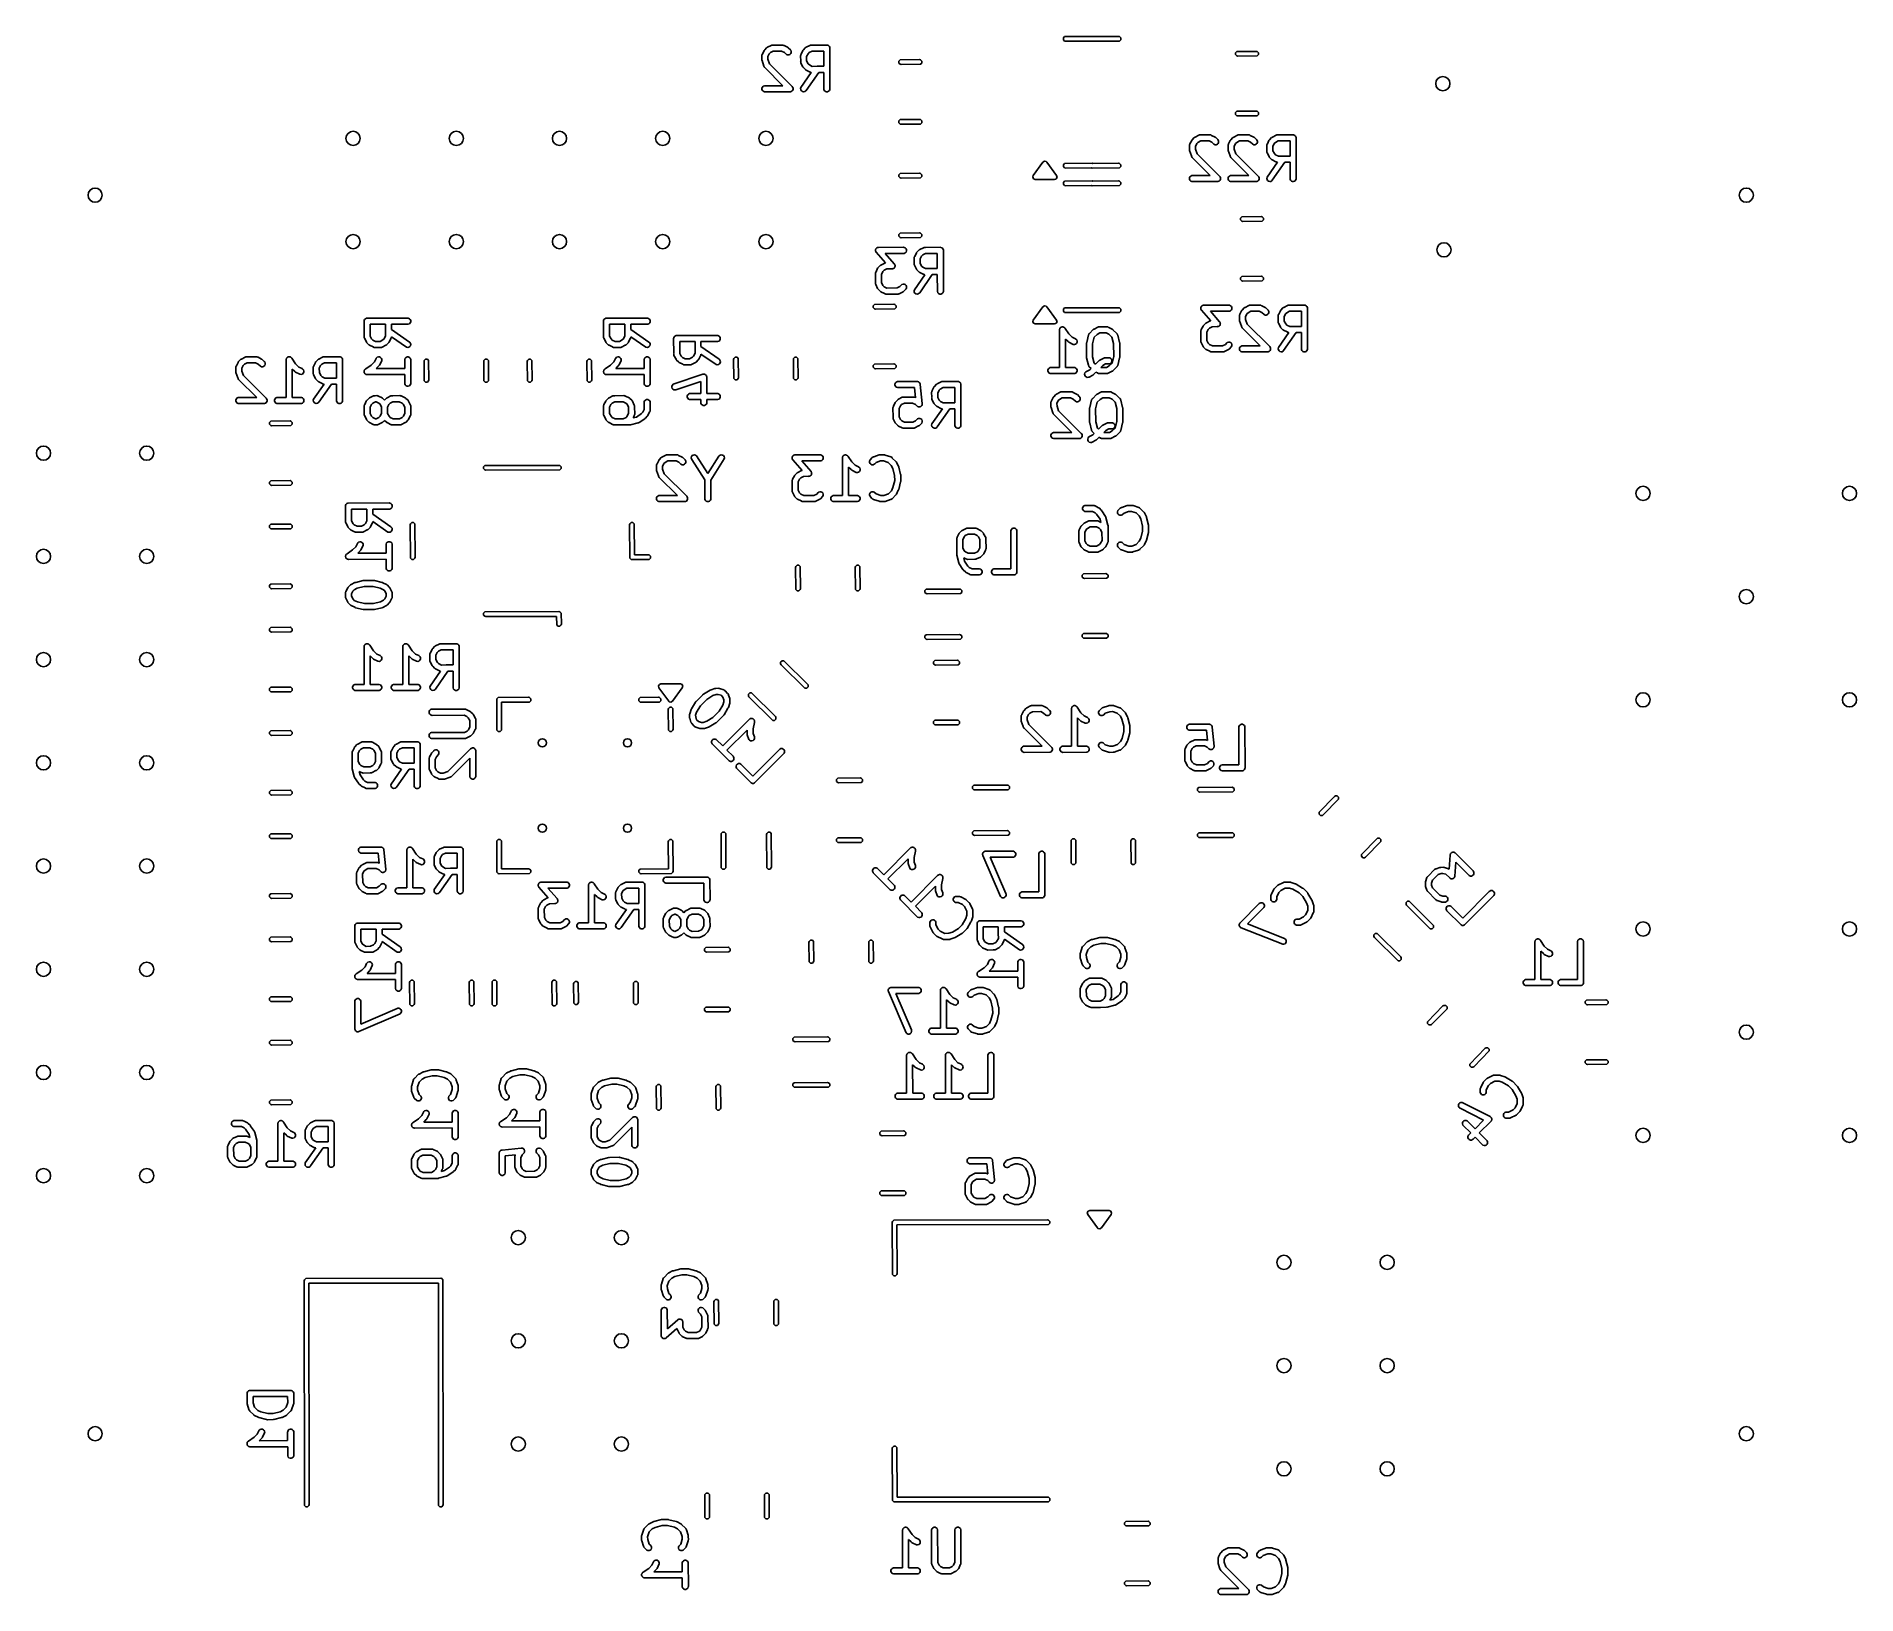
# Model space of a CAD drawing. Extents: x 0.34 to 2.11, y 0.24 to 1.75.
import ezdxf

# ---------------------------------------------------------------- set-up
doc = ezdxf.new("R2010")
doc.units = 0
doc.header["$MEASUREMENT"] = 0
doc.layers.add('BLACK', color=7, linetype='CONTINUOUS')

msp = doc.modelspace()

# ---------------------------------------------------------------- linework, layer by layer
at = {"layer": 'BLACK', "linetype": 'CONTINUOUS'}
for p, q in [((1.3383, 1.7523), (1.3395, 1.7536)), ((1.3383, 1.7505), (1.3383, 1.7523)), ((1.3395, 1.7492), (1.3383, 1.7505)), ((1.3395, 1.7536), (1.366, 1.7538)), ((1.3405, 1.7491), (1.3395, 1.7492)), ((1.3652, 1.7492), (1.3405, 1.7491)), ((1.366, 1.7491), (1.3652, 1.7492)), ((1.366, 1.7538), (1.3669, 1.7536)), ((1.3925, 1.7492), (1.366, 1.7491)), ((1.3669, 1.7536), (1.3916, 1.7538)), ((1.3916, 1.7538), (1.3925, 1.7536)), ((1.3925, 1.7536), (1.3938, 1.7523)), ((1.3938, 1.7505), (1.3925, 1.7492)), ((1.3938, 1.7523), (1.3938, 1.7505)), ((1.0461, 1.735), (1.0462, 1.7355)), ((1.0462, 1.7312), (1.0461, 1.735)), ((1.0461, 1.7308), (1.0462, 1.7312)), ((1.0462, 1.7307), (1.0461, 1.7308)), ((1.0462, 1.7357), (1.0465, 1.7363)), ((1.0462, 1.7356), (1.0462, 1.7357)), ((1.0462, 1.7355), (1.0462, 1.7356)), ((1.0462, 1.7306), (1.0462, 1.7307)), ((1.0463, 1.7303), (1.0462, 1.7306)), ((1.0462, 1.7306), (1.0462, 1.7306)), ((1.048, 1.7251), (1.0463, 1.7303)), ((1.0465, 1.7363), (1.0466, 1.7366)), ((1.0466, 1.7366), (1.0467, 1.7367)), ((1.0467, 1.7367), (1.0483, 1.74)), ((1.0483, 1.74), (1.0485, 1.7403)), ((1.0485, 1.7404), (1.0486, 1.7405)), ((1.0485, 1.7403), (1.0485, 1.7404)), ((1.0485, 1.7404), (1.0485, 1.7404)), ((1.0486, 1.7405), (1.0489, 1.7407)), ((1.0489, 1.7407), (1.0507, 1.7427)), ((1.0507, 1.7427), (1.051, 1.7429)), ((1.051, 1.7429), (1.0511, 1.743)), ((1.051, 1.7429), (1.051, 1.7429)), ((1.0511, 1.743), (1.0512, 1.743)), ((1.0512, 1.743), (1.0515, 1.7432)), ((1.0515, 1.7432), (1.0552, 1.7451)), ((1.0533, 1.7369), (1.052, 1.7342)), ((1.052, 1.7342), (1.052, 1.7316)), ((1.052, 1.7316), (1.0536, 1.7271)), ((1.0545, 1.7381), (1.0533, 1.7369)), ((1.0572, 1.7395), (1.0545, 1.7381)), ((1.0552, 1.7451), (1.0558, 1.7453)), ((1.0558, 1.7453), (1.0559, 1.7453)), ((1.0559, 1.7453), (1.056, 1.7454)), ((1.056, 1.7454), (1.0565, 1.7454)), ((1.0565, 1.7454), (1.0569, 1.7454)), ((1.0569, 1.7454), (1.057, 1.7454)), ((1.057, 1.7454), (1.0659, 1.7454)), ((1.0652, 1.7396), (1.0572, 1.7395)), ((1.0679, 1.7382), (1.0652, 1.7396)), ((1.0659, 1.7454), (1.0665, 1.7454)), ((1.0665, 1.7454), (1.0666, 1.7453)), ((1.0666, 1.7453), (1.0667, 1.7453)), ((1.0667, 1.7453), (1.0672, 1.7451)), ((1.0672, 1.7451), (1.0676, 1.7449)), ((1.0676, 1.7449), (1.0676, 1.7449)), ((1.0676, 1.7449), (1.071, 1.7432)), ((1.0699, 1.7363), (1.0679, 1.7382)), ((1.071, 1.7358), (1.0699, 1.7363)), ((1.071, 1.7432), (1.0713, 1.7431)), ((1.0721, 1.7358), (1.071, 1.7358)), ((1.0713, 1.7431), (1.0713, 1.743)), ((1.0713, 1.743), (1.0714, 1.743)), ((1.0714, 1.743), (1.0715, 1.7429)), ((1.0715, 1.7429), (1.0717, 1.7427)), ((1.0717, 1.7427), (1.0737, 1.7408)), ((1.0732, 1.7363), (1.0721, 1.7358)), ((1.074, 1.7371), (1.0732, 1.7363)), ((1.0737, 1.7408), (1.074, 1.7404)), ((1.074, 1.7404), (1.0745, 1.7393)), ((1.0745, 1.7381), (1.074, 1.7371)), ((1.0745, 1.7393), (1.0745, 1.7381)), ((1.0836, 1.735), (1.0837, 1.7355)), ((1.0837, 1.7298), (1.0836, 1.735)), ((1.0836, 1.7297), (1.0837, 1.7298)), ((1.0837, 1.7293), (1.0836, 1.7297)), ((1.0837, 1.7357), (1.084, 1.7363)), ((1.0837, 1.7356), (1.0837, 1.7357)), ((1.0837, 1.7355), (1.0837, 1.7356)), ((1.0837, 1.7288), (1.0837, 1.7293)), ((1.0837, 1.7287), (1.0837, 1.7288)), ((1.0837, 1.7286), (1.0837, 1.7287)), ((1.0839, 1.728), (1.0837, 1.7286)), ((1.084, 1.7363), (1.0841, 1.7366)), ((1.0841, 1.7366), (1.0842, 1.7367)), ((1.0842, 1.7367), (1.0858, 1.74)), ((1.0858, 1.74), (1.086, 1.7403)), ((1.086, 1.7404), (1.0861, 1.7405)), ((1.086, 1.7403), (1.086, 1.7404)), ((1.086, 1.7404), (1.086, 1.7404)), ((1.0861, 1.7405), (1.0864, 1.7407)), ((1.0864, 1.7407), (1.0882, 1.7427)), ((1.0882, 1.7427), (1.0884, 1.7429)), ((1.0884, 1.7429), (1.0885, 1.7429)), ((1.0885, 1.7429), (1.0886, 1.743)), ((1.0886, 1.743), (1.0887, 1.743)), ((1.0887, 1.743), (1.089, 1.7432)), ((1.089, 1.7432), (1.0927, 1.7451)), ((1.0908, 1.7369), (1.0895, 1.7342)), ((1.0895, 1.7342), (1.0895, 1.73)), ((1.0895, 1.73), (1.0909, 1.7272)), ((1.092, 1.7381), (1.0908, 1.7369)), ((1.0947, 1.7395), (1.092, 1.7381)), ((1.0927, 1.7451), (1.0933, 1.7453)), ((1.0933, 1.7453), (1.0934, 1.7453)), ((1.0934, 1.7453), (1.0935, 1.7454)), ((1.0935, 1.7454), (1.094, 1.7454)), ((1.094, 1.7454), (1.0944, 1.7454)), ((1.0944, 1.7454), (1.0945, 1.7454)), ((1.0945, 1.7454), (1.1091, 1.7454)), ((1.1061, 1.7396), (1.0947, 1.7395)), ((1.1061, 1.7248), (1.1061, 1.7396)), ((1.1091, 1.7454), (1.1096, 1.7454)), ((1.1096, 1.7454), (1.1107, 1.7449)), ((1.1107, 1.7449), (1.1115, 1.7441)), ((1.1115, 1.7441), (1.112, 1.743)), ((1.112, 1.743), (1.112, 1.7031)), ((1.1789, 1.7298), (1.1802, 1.7311)), ((1.1789, 1.728), (1.1789, 1.7298)), ((1.1802, 1.7311), (1.1989, 1.7313)), ((1.1989, 1.7313), (1.1998, 1.7311)), ((1.1998, 1.7311), (1.2011, 1.7298)), ((1.2011, 1.7298), (1.2011, 1.728)), ((1.5049, 1.7379), (1.5062, 1.7392)), ((1.5049, 1.7361), (1.5049, 1.7379)), ((1.5062, 1.7348), (1.5049, 1.7361)), ((1.5062, 1.7392), (1.525, 1.7393)), ((1.5071, 1.7346), (1.5062, 1.7348)), ((1.5259, 1.7348), (1.5071, 1.7346)), ((1.525, 1.7393), (1.5259, 1.7392)), ((1.5259, 1.7392), (1.5272, 1.7379)), ((1.5272, 1.7361), (1.5259, 1.7348)), ((1.5272, 1.7379), (1.5272, 1.7361)), ((1.048, 1.725), (1.048, 1.7251)), ((1.0482, 1.7246), (1.048, 1.725)), ((1.0484, 1.7241), (1.0482, 1.7246)), ((1.0484, 1.724), (1.0484, 1.7241)), ((1.0485, 1.724), (1.0484, 1.724)), ((1.0489, 1.7235), (1.0485, 1.724)), ((1.0664, 1.706), (1.0489, 1.7235)), ((1.0536, 1.7271), (1.0755, 1.7052)), ((1.0858, 1.7243), (1.0839, 1.728)), ((1.0839, 1.7043), (1.094, 1.7189)), ((1.086, 1.724), (1.0858, 1.7243)), ((1.0861, 1.7238), (1.086, 1.724)), ((1.0862, 1.7237), (1.0861, 1.7238)), ((1.0861, 1.7238), (1.0861, 1.7238)), ((1.0863, 1.7235), (1.0862, 1.7237)), ((1.0883, 1.7216), (1.0863, 1.7235)), ((1.0885, 1.7214), (1.0883, 1.7216)), ((1.0886, 1.7213), (1.0885, 1.7214)), ((1.0887, 1.7213), (1.0886, 1.7213)), ((1.0887, 1.7212), (1.0887, 1.7213)), ((1.089, 1.7211), (1.0887, 1.7212)), ((1.0924, 1.7194), (1.089, 1.7211)), ((1.1012, 1.7189), (1.089, 1.7014)), ((1.0909, 1.7272), (1.0921, 1.7261)), ((1.0921, 1.7261), (1.0948, 1.7247)), ((1.0928, 1.7192), (1.0924, 1.7194)), ((1.0924, 1.7194), (1.0924, 1.7194)), ((1.0933, 1.719), (1.0928, 1.7192)), ((1.0934, 1.719), (1.0933, 1.719)), ((1.0935, 1.7189), (1.0934, 1.719)), ((1.094, 1.7189), (1.0935, 1.7189)), ((1.0948, 1.7247), (1.0996, 1.7248)), ((1.0996, 1.7248), (1.0997, 1.7248)), ((1.0997, 1.7248), (1.0999, 1.7248)), ((1.0999, 1.7248), (1.1061, 1.7248)), ((1.1061, 1.7189), (1.1012, 1.7189)), ((1.1062, 1.7025), (1.1061, 1.7189)), ((1.1802, 1.7268), (1.1789, 1.728)), ((1.1811, 1.7266), (1.1802, 1.7268)), ((1.1998, 1.7268), (1.1811, 1.7266)), ((1.2011, 1.728), (1.1998, 1.7268)), ((1.0462, 1.7037), (1.0466, 1.7047)), ((1.0462, 1.7025), (1.0462, 1.7037)), ((1.0466, 1.7015), (1.0462, 1.7025)), ((1.0466, 1.7047), (1.0474, 1.7055)), ((1.0474, 1.7006), (1.0466, 1.7015)), ((1.0474, 1.7055), (1.0485, 1.706)), ((1.0485, 1.7002), (1.0474, 1.7006)), ((1.0485, 1.706), (1.0664, 1.706)), ((1.0491, 1.7001), (1.0485, 1.7002)), ((1.074, 1.7002), (1.0491, 1.7001)), ((1.0745, 1.7004), (1.074, 1.7002)), ((1.0751, 1.7006), (1.0745, 1.7004)), ((1.0759, 1.7015), (1.0751, 1.7006)), ((1.0755, 1.7052), (1.0759, 1.7047)), ((1.0759, 1.7047), (1.0763, 1.7037)), ((1.0763, 1.7025), (1.0759, 1.7015)), ((1.0763, 1.7037), (1.0763, 1.7025)), ((1.0836, 1.7032), (1.0839, 1.7043)), ((1.0838, 1.702), (1.0836, 1.7032)), ((1.0844, 1.7011), (1.0838, 1.702)), ((1.0854, 1.7004), (1.0844, 1.7011)), ((1.0865, 1.7001), (1.0854, 1.7004)), ((1.0876, 1.7003), (1.0865, 1.7001)), ((1.0886, 1.701), (1.0876, 1.7003)), ((1.089, 1.7014), (1.0886, 1.701)), ((1.1066, 1.7015), (1.1062, 1.7025)), ((1.1074, 1.7006), (1.1066, 1.7015)), ((1.1085, 1.7002), (1.1074, 1.7006)), ((1.1096, 1.7002), (1.1085, 1.7002)), ((1.1107, 1.7006), (1.1096, 1.7002)), ((1.1115, 1.7015), (1.1107, 1.7006)), ((1.112, 1.7025), (1.1115, 1.7015)), ((1.112, 1.7031), (1.112, 1.7025)), ((1.5049, 1.68), (1.5062, 1.6813)), ((1.5049, 1.6782), (1.5049, 1.68)), ((1.5062, 1.6769), (1.5049, 1.6782)), ((1.5062, 1.6813), (1.525, 1.6815)), ((1.5071, 1.6767), (1.5062, 1.6769)), ((1.5259, 1.6769), (1.5071, 1.6767)), ((1.525, 1.6815), (1.5259, 1.6813)), ((1.5259, 1.6813), (1.5272, 1.68)), ((1.5272, 1.6782), (1.5259, 1.6769)), ((1.5272, 1.68), (1.5272, 1.6782)), ((1.1789, 1.672), (1.1802, 1.6732)), ((1.1789, 1.6702), (1.1789, 1.672)), ((1.1802, 1.6689), (1.1789, 1.6702)), ((1.1802, 1.6732), (1.1989, 1.6734)), ((1.1811, 1.6687), (1.1802, 1.6689)), ((1.1998, 1.6689), (1.1811, 1.6687)), ((1.1989, 1.6734), (1.1998, 1.6732)), ((1.1998, 1.6732), (1.2011, 1.672)), ((1.2011, 1.6702), (1.1998, 1.6689)), ((1.2011, 1.672), (1.2011, 1.6702)), ((1.4658, 1.6562), (1.4695, 1.6581)), ((1.4695, 1.6581), (1.47, 1.6583)), ((1.47, 1.6583), (1.4701, 1.6583)), ((1.4701, 1.6583), (1.4702, 1.6584)), ((1.4702, 1.6584), (1.4708, 1.6584)), ((1.4708, 1.6584), (1.4712, 1.6584)), ((1.4712, 1.6584), (1.4713, 1.6584)), ((1.4713, 1.6584), (1.4802, 1.6584)), ((1.4802, 1.6584), (1.4808, 1.6584)), ((1.4808, 1.6584), (1.4809, 1.6583)), ((1.4809, 1.6583), (1.481, 1.6583)), ((1.481, 1.6583), (1.4815, 1.6581)), ((1.4815, 1.6581), (1.4818, 1.6579)), ((1.5033, 1.6562), (1.507, 1.6581)), ((1.507, 1.6581), (1.5075, 1.6583)), ((1.5075, 1.6583), (1.5076, 1.6583)), ((1.5076, 1.6583), (1.5077, 1.6584)), ((1.5077, 1.6584), (1.5083, 1.6584)), ((1.5083, 1.6584), (1.5087, 1.6584)), ((1.5087, 1.6584), (1.5088, 1.6584)), ((1.5088, 1.6584), (1.5177, 1.6584)), ((1.5177, 1.6584), (1.5183, 1.6584)), ((1.5183, 1.6584), (1.5184, 1.6583)), ((1.5184, 1.6583), (1.5185, 1.6583)), ((1.5185, 1.6583), (1.519, 1.6581)), ((1.519, 1.6581), (1.5193, 1.6579)), ((1.5408, 1.6562), (1.5445, 1.6581)), ((1.5445, 1.6581), (1.545, 1.6583)), ((1.545, 1.6583), (1.5451, 1.6583)), ((1.5451, 1.6583), (1.5452, 1.6584)), ((1.5452, 1.6584), (1.5457, 1.6584)), ((1.5457, 1.6584), (1.5462, 1.6584)), ((1.5462, 1.6584), (1.5463, 1.6584)), ((1.5463, 1.6584), (1.5608, 1.6584)), ((1.5608, 1.6584), (1.5614, 1.6584)), ((1.5614, 1.6584), (1.5624, 1.6579)), ((1.4604, 1.6485), (1.4605, 1.6486)), ((1.4604, 1.648), (1.4604, 1.6485)), ((1.4604, 1.6442), (1.4604, 1.648)), ((1.4604, 1.6438), (1.4604, 1.6442)), ((1.4604, 1.6437), (1.4604, 1.6438)), ((1.4604, 1.6436), (1.4604, 1.6437)), ((1.4605, 1.6436), (1.4604, 1.6436)), ((1.4605, 1.6487), (1.4607, 1.6493)), ((1.4605, 1.6486), (1.4605, 1.6487)), ((1.4605, 1.6433), (1.4605, 1.6436)), ((1.4623, 1.6381), (1.4605, 1.6433)), ((1.4607, 1.6493), (1.4609, 1.6496)), ((1.4609, 1.6497), (1.4626, 1.653)), ((1.4609, 1.6496), (1.4609, 1.6497)), ((1.4626, 1.653), (1.4627, 1.6533)), ((1.4627, 1.6533), (1.4627, 1.6534)), ((1.4627, 1.6534), (1.4628, 1.6534)), ((1.4628, 1.6534), (1.4629, 1.6535)), ((1.4629, 1.6535), (1.4631, 1.6537)), ((1.4631, 1.6537), (1.465, 1.6557)), ((1.465, 1.6557), (1.4652, 1.6559)), ((1.4652, 1.6559), (1.4653, 1.6559)), ((1.4653, 1.6559), (1.4653, 1.656)), ((1.4653, 1.656), (1.4654, 1.656)), ((1.4654, 1.656), (1.4658, 1.6562)), ((1.4675, 1.6499), (1.4662, 1.6472)), ((1.4662, 1.6472), (1.4663, 1.6446)), ((1.4663, 1.6446), (1.4678, 1.6401)), ((1.4687, 1.6511), (1.4675, 1.6499)), ((1.4714, 1.6525), (1.4687, 1.6511)), ((1.4794, 1.6526), (1.4714, 1.6525)), ((1.4821, 1.6512), (1.4794, 1.6526)), ((1.4818, 1.6579), (1.4819, 1.6579)), ((1.4819, 1.6579), (1.4853, 1.6562)), ((1.4842, 1.6493), (1.4821, 1.6512)), ((1.4852, 1.6488), (1.4842, 1.6493)), ((1.4864, 1.6488), (1.4852, 1.6488)), ((1.4853, 1.6562), (1.4855, 1.6561)), ((1.4855, 1.6561), (1.4856, 1.656)), ((1.4856, 1.656), (1.4856, 1.656)), ((1.4856, 1.656), (1.4858, 1.6559)), ((1.4858, 1.6559), (1.486, 1.6557)), ((1.486, 1.6557), (1.4879, 1.6538)), ((1.4875, 1.6493), (1.4864, 1.6488)), ((1.4883, 1.6501), (1.4875, 1.6493)), ((1.4879, 1.6538), (1.4883, 1.6534)), ((1.4883, 1.6534), (1.4887, 1.6523)), ((1.4887, 1.6511), (1.4883, 1.6501)), ((1.4887, 1.6523), (1.4887, 1.6511)), ((1.4979, 1.6485), (1.498, 1.6486)), ((1.4979, 1.648), (1.4979, 1.6485)), ((1.4979, 1.6442), (1.4979, 1.648)), ((1.4979, 1.6438), (1.4979, 1.6442)), ((1.4979, 1.6437), (1.4979, 1.6438)), ((1.4979, 1.6436), (1.4979, 1.6437)), ((1.498, 1.6433), (1.4979, 1.6436)), ((1.4979, 1.6436), (1.4979, 1.6436)), ((1.498, 1.6487), (1.4982, 1.6493)), ((1.498, 1.6486), (1.498, 1.6487)), ((1.4998, 1.6381), (1.498, 1.6433)), ((1.4982, 1.6493), (1.4984, 1.6496)), ((1.4984, 1.6497), (1.5, 1.653)), ((1.4984, 1.6496), (1.4984, 1.6497)), ((1.5, 1.653), (1.5002, 1.6533)), ((1.5002, 1.6533), (1.5002, 1.6534)), ((1.5002, 1.6534), (1.5003, 1.6534)), ((1.5003, 1.6534), (1.5004, 1.6535)), ((1.5004, 1.6535), (1.5006, 1.6537)), ((1.5006, 1.6537), (1.5025, 1.6557)), ((1.5025, 1.6557), (1.5027, 1.6559)), ((1.5027, 1.6559), (1.5028, 1.6559)), ((1.5028, 1.6559), (1.5028, 1.656)), ((1.5028, 1.656), (1.5029, 1.656)), ((1.5029, 1.656), (1.5033, 1.6562)), ((1.505, 1.6499), (1.5037, 1.6472)), ((1.5037, 1.6472), (1.5038, 1.6446)), ((1.5038, 1.6446), (1.5053, 1.6401)), ((1.5062, 1.6511), (1.505, 1.6499)), ((1.5089, 1.6525), (1.5062, 1.6511)), ((1.5169, 1.6526), (1.5089, 1.6525)), ((1.5196, 1.6512), (1.5169, 1.6526)), ((1.5193, 1.6579), (1.5194, 1.6579)), ((1.5194, 1.6579), (1.5228, 1.6562)), ((1.5217, 1.6493), (1.5196, 1.6512)), ((1.5227, 1.6488), (1.5217, 1.6493)), ((1.5239, 1.6488), (1.5227, 1.6488)), ((1.5228, 1.6562), (1.523, 1.6561)), ((1.523, 1.6561), (1.5231, 1.656)), ((1.5231, 1.656), (1.5231, 1.656)), ((1.5231, 1.656), (1.5232, 1.6559)), ((1.5232, 1.6559), (1.5235, 1.6557)), ((1.5235, 1.6557), (1.5254, 1.6538)), ((1.525, 1.6493), (1.5239, 1.6488)), ((1.5258, 1.6501), (1.525, 1.6493)), ((1.5254, 1.6538), (1.5258, 1.6534)), ((1.5258, 1.6534), (1.5262, 1.6523)), ((1.5262, 1.6511), (1.5258, 1.6501)), ((1.5262, 1.6523), (1.5262, 1.6511)), ((1.5354, 1.6485), (1.5355, 1.6486)), ((1.5354, 1.648), (1.5354, 1.6485)), ((1.5354, 1.6428), (1.5354, 1.648)), ((1.5354, 1.6427), (1.5354, 1.6428)), ((1.5354, 1.6423), (1.5354, 1.6427)), ((1.5354, 1.6418), (1.5354, 1.6423)), ((1.5355, 1.6417), (1.5354, 1.6418)), ((1.5355, 1.6487), (1.5357, 1.6493)), ((1.5355, 1.6486), (1.5355, 1.6487)), ((1.5355, 1.6416), (1.5355, 1.6417)), ((1.5357, 1.641), (1.5355, 1.6416)), ((1.5357, 1.6493), (1.5359, 1.6496)), ((1.5376, 1.6373), (1.5357, 1.641)), ((1.5359, 1.6497), (1.5375, 1.653)), ((1.5359, 1.6496), (1.5359, 1.6497)), ((1.5375, 1.653), (1.5377, 1.6533)), ((1.5377, 1.6533), (1.5377, 1.6534)), ((1.5377, 1.6534), (1.5378, 1.6534)), ((1.5378, 1.6534), (1.5379, 1.6535)), ((1.5379, 1.6535), (1.5381, 1.6537)), ((1.5381, 1.6537), (1.54, 1.6557)), ((1.54, 1.6557), (1.5402, 1.6559)), ((1.5402, 1.6559), (1.5403, 1.656)), ((1.5402, 1.6559), (1.5402, 1.6559)), ((1.5403, 1.656), (1.5404, 1.656)), ((1.5404, 1.656), (1.5408, 1.6562)), ((1.5425, 1.6499), (1.5412, 1.6472)), ((1.5412, 1.6472), (1.5413, 1.643)), ((1.5413, 1.643), (1.5427, 1.6402)), ((1.5437, 1.6511), (1.5425, 1.6499)), ((1.5464, 1.6525), (1.5437, 1.6511)), ((1.5579, 1.6526), (1.5464, 1.6525)), ((1.5579, 1.6378), (1.5579, 1.6526)), ((1.5624, 1.6579), (1.5633, 1.6571)), ((1.5633, 1.6571), (1.5637, 1.656)), ((1.5637, 1.656), (1.5638, 1.6161)), ((1.3089, 1.6189), (1.3184, 1.6319)), ((1.3184, 1.6319), (1.3199, 1.6329)), ((1.3199, 1.6329), (1.3217, 1.6325)), ((1.3217, 1.6325), (1.3222, 1.6319)), ((1.3222, 1.6319), (1.3316, 1.6189)), ((1.3383, 1.6295), (1.3395, 1.6308)), ((1.3383, 1.6277), (1.3383, 1.6295)), ((1.3395, 1.6264), (1.3383, 1.6277)), ((1.3395, 1.6308), (1.366, 1.6309)), ((1.3405, 1.6262), (1.3395, 1.6264)), ((1.3652, 1.6264), (1.3405, 1.6262)), ((1.366, 1.6262), (1.3652, 1.6264)), ((1.366, 1.6309), (1.3669, 1.6308)), ((1.3925, 1.6264), (1.366, 1.6262)), ((1.3669, 1.6308), (1.3916, 1.6309)), ((1.3916, 1.6309), (1.3925, 1.6308)), ((1.3925, 1.6308), (1.3938, 1.6295)), ((1.3938, 1.6277), (1.3925, 1.6264)), ((1.3938, 1.6295), (1.3938, 1.6277)), ((1.4623, 1.638), (1.4623, 1.6381)), ((1.4625, 1.6376), (1.4623, 1.638)), ((1.4626, 1.6371), (1.4625, 1.6376)), ((1.4627, 1.637), (1.4626, 1.6371)), ((1.4631, 1.6365), (1.4627, 1.637)), ((1.4627, 1.637), (1.4627, 1.637)), ((1.4806, 1.619), (1.4631, 1.6365)), ((1.4678, 1.6401), (1.4898, 1.6182)), ((1.4998, 1.638), (1.4998, 1.6381)), ((1.4999, 1.6376), (1.4998, 1.638)), ((1.5001, 1.6371), (1.4999, 1.6376)), ((1.5002, 1.637), (1.5001, 1.6371)), ((1.5006, 1.6365), (1.5002, 1.637)), ((1.5002, 1.637), (1.5002, 1.637)), ((1.5181, 1.619), (1.5006, 1.6365)), ((1.5053, 1.6401), (1.5273, 1.6182)), ((1.5356, 1.6173), (1.5458, 1.6319)), ((1.5377, 1.637), (1.5376, 1.6373)), ((1.5378, 1.6368), (1.5377, 1.637)), ((1.5379, 1.6368), (1.5378, 1.6368)), ((1.5379, 1.6367), (1.5379, 1.6368)), ((1.5381, 1.6365), (1.5379, 1.6367)), ((1.54, 1.6346), (1.5381, 1.6365)), ((1.5402, 1.6344), (1.54, 1.6346)), ((1.5404, 1.6343), (1.5402, 1.6344)), ((1.5405, 1.6342), (1.5404, 1.6343)), ((1.5404, 1.6343), (1.5404, 1.6343)), ((1.5407, 1.6341), (1.5405, 1.6342)), ((1.5441, 1.6324), (1.5407, 1.6341)), ((1.5529, 1.6319), (1.5407, 1.6144)), ((1.5427, 1.6402), (1.5439, 1.6391)), ((1.5439, 1.6391), (1.5466, 1.6377)), ((1.5442, 1.6324), (1.5441, 1.6324)), ((1.5445, 1.6322), (1.5442, 1.6324)), ((1.545, 1.632), (1.5445, 1.6322)), ((1.5451, 1.632), (1.545, 1.632)), ((1.5452, 1.6319), (1.5451, 1.632)), ((1.5458, 1.6319), (1.5452, 1.6319)), ((1.5466, 1.6377), (1.5513, 1.6378)), ((1.5513, 1.6378), (1.5515, 1.6378)), ((1.5515, 1.6378), (1.5516, 1.6378)), ((1.5516, 1.6378), (1.5579, 1.6378)), ((1.5579, 1.6319), (1.5529, 1.6319)), ((1.5579, 1.6155), (1.5579, 1.6319)), ((1.1789, 1.6198), (1.1802, 1.6211)), ((1.1789, 1.618), (1.1789, 1.6198)), ((1.1802, 1.6168), (1.1789, 1.618)), ((1.1802, 1.6211), (1.1989, 1.6213)), ((1.1811, 1.6166), (1.1802, 1.6168)), ((1.1998, 1.6168), (1.1811, 1.6166)), ((1.1989, 1.6213), (1.1998, 1.6211)), ((1.1998, 1.6211), (1.2011, 1.6198)), ((1.2011, 1.618), (1.1998, 1.6168)), ((1.2011, 1.6198), (1.2011, 1.618)), ((1.3085, 1.6176), (1.3089, 1.6189)), ((1.3092, 1.6159), (1.3085, 1.6176)), ((1.3108, 1.6152), (1.3092, 1.6159)), ((1.3297, 1.6152), (1.3108, 1.6152)), ((1.3311, 1.6156), (1.3297, 1.6152)), ((1.3321, 1.6172), (1.3311, 1.6156)), ((1.3316, 1.6189), (1.3321, 1.6172)), ((1.3383, 1.6123), (1.3395, 1.6136)), ((1.3383, 1.6105), (1.3383, 1.6123)), ((1.3395, 1.6092), (1.3383, 1.6105)), ((1.3395, 1.6136), (1.366, 1.6138)), ((1.3405, 1.6091), (1.3395, 1.6092)), ((1.3652, 1.6092), (1.3405, 1.6091)), ((1.366, 1.6091), (1.3652, 1.6092)), ((1.366, 1.6138), (1.3669, 1.6136)), ((1.3925, 1.6092), (1.366, 1.6091)), ((1.3669, 1.6136), (1.3916, 1.6138)), ((1.3916, 1.6138), (1.3925, 1.6136)), ((1.3925, 1.6136), (1.3938, 1.6123)), ((1.3938, 1.6105), (1.3925, 1.6092)), ((1.3938, 1.6123), (1.3938, 1.6105)), ((1.4604, 1.6167), (1.4609, 1.6177)), ((1.4604, 1.6155), (1.4604, 1.6167)), ((1.4609, 1.6145), (1.4604, 1.6155)), ((1.4609, 1.6177), (1.4617, 1.6185)), ((1.4617, 1.6136), (1.4609, 1.6145)), ((1.4617, 1.6185), (1.4627, 1.619)), ((1.4627, 1.6132), (1.4617, 1.6136)), ((1.4627, 1.619), (1.4806, 1.619)), ((1.4633, 1.6131), (1.4627, 1.6132)), ((1.4883, 1.6132), (1.4633, 1.6131)), ((1.4887, 1.6134), (1.4883, 1.6132)), ((1.4893, 1.6136), (1.4887, 1.6134)), ((1.4901, 1.6145), (1.4893, 1.6136)), ((1.4898, 1.6182), (1.4901, 1.6177)), ((1.4901, 1.6177), (1.4906, 1.6167)), ((1.4906, 1.6155), (1.4901, 1.6145)), ((1.4906, 1.6167), (1.4906, 1.6155)), ((1.4979, 1.6167), (1.4984, 1.6177)), ((1.4979, 1.6155), (1.4979, 1.6167)), ((1.4984, 1.6145), (1.4979, 1.6155)), ((1.4984, 1.6177), (1.4992, 1.6185)), ((1.4992, 1.6136), (1.4984, 1.6145)), ((1.4992, 1.6185), (1.5002, 1.619)), ((1.5002, 1.6132), (1.4992, 1.6136)), ((1.5002, 1.619), (1.5181, 1.619)), ((1.5008, 1.6131), (1.5002, 1.6132)), ((1.5258, 1.6132), (1.5008, 1.6131)), ((1.5262, 1.6134), (1.5258, 1.6132)), ((1.5268, 1.6136), (1.5262, 1.6134)), ((1.5276, 1.6145), (1.5268, 1.6136)), ((1.5273, 1.6182), (1.5276, 1.6177)), ((1.5276, 1.6177), (1.5281, 1.6167)), ((1.5281, 1.6155), (1.5276, 1.6145)), ((1.5281, 1.6167), (1.5281, 1.6155)), ((1.5354, 1.6162), (1.5356, 1.6173)), ((1.5356, 1.615), (1.5354, 1.6162)), ((1.5362, 1.6141), (1.5356, 1.615)), ((1.5371, 1.6134), (1.5362, 1.6141)), ((1.5382, 1.6131), (1.5371, 1.6134)), ((1.5394, 1.6133), (1.5382, 1.6131)), ((1.5404, 1.614), (1.5394, 1.6133)), ((1.5407, 1.6144), (1.5404, 1.614)), ((1.5584, 1.6145), (1.5579, 1.6155)), ((1.5592, 1.6136), (1.5584, 1.6145)), ((1.5602, 1.6132), (1.5592, 1.6136)), ((1.5614, 1.6132), (1.5602, 1.6132)), ((1.5624, 1.6136), (1.5614, 1.6132)), ((1.5633, 1.6145), (1.5624, 1.6136)), ((1.5637, 1.6155), (1.5633, 1.6145)), ((1.5638, 1.6161), (1.5637, 1.6155)), ((1.5099, 1.5778), (1.5112, 1.5791)), ((1.5099, 1.576), (1.5099, 1.5778)), ((1.5112, 1.5748), (1.5099, 1.576)), ((1.5112, 1.5791), (1.5299, 1.5793)), ((1.5121, 1.5746), (1.5112, 1.5748)), ((1.5308, 1.5748), (1.5121, 1.5746)), ((1.5299, 1.5793), (1.5308, 1.5791)), ((1.5308, 1.5791), (1.5321, 1.5778)), ((1.5321, 1.576), (1.5308, 1.5748)), ((1.5321, 1.5778), (1.5321, 1.576)), ((1.1789, 1.562), (1.1802, 1.5632)), ((1.1789, 1.5602), (1.1789, 1.562)), ((1.1802, 1.5589), (1.1789, 1.5602)), ((1.1802, 1.5632), (1.1989, 1.5634)), ((1.1811, 1.5587), (1.1802, 1.5589)), ((1.1998, 1.5589), (1.1811, 1.5587)), ((1.1989, 1.5634), (1.1998, 1.5632)), ((1.1998, 1.5632), (1.2011, 1.562)), ((1.2011, 1.5602), (1.1998, 1.5589)), ((1.2011, 1.562), (1.2011, 1.5602)), ((1.1561, 1.5461), (1.1562, 1.5466)), ((1.1562, 1.546), (1.1561, 1.5461)), ((1.1562, 1.5473), (1.1564, 1.5477)), ((1.1562, 1.5472), (1.1562, 1.5473)), ((1.1562, 1.5471), (1.1562, 1.5472)), ((1.1562, 1.5466), (1.1562, 1.5471)), ((1.1562, 1.5459), (1.1562, 1.546)), ((1.1564, 1.5455), (1.1562, 1.5459)), ((1.1564, 1.5477), (1.1566, 1.5481)), ((1.1565, 1.545), (1.1564, 1.5455)), ((1.1566, 1.5449), (1.1565, 1.545)), ((1.1566, 1.5481), (1.1567, 1.5482)), ((1.1567, 1.5448), (1.1566, 1.5449)), ((1.1566, 1.5449), (1.1566, 1.5449)), ((1.1567, 1.5483), (1.1571, 1.5486)), ((1.1567, 1.5482), (1.1567, 1.5483)), ((1.1568, 1.5446), (1.1567, 1.5448)), ((1.1658, 1.5344), (1.1568, 1.5446)), ((1.1571, 1.5486), (1.1574, 1.549)), ((1.1574, 1.549), (1.1575, 1.549)), ((1.1575, 1.549), (1.1576, 1.5491)), ((1.1576, 1.5491), (1.158, 1.5492)), ((1.158, 1.5492), (1.1585, 1.5494)), ((1.1585, 1.5494), (1.1586, 1.5494)), ((1.1586, 1.5494), (1.1587, 1.5494)), ((1.1587, 1.5494), (1.1591, 1.5494)), ((1.1591, 1.5494), (1.1834, 1.5495)), ((1.184, 1.5436), (1.1655, 1.5436)), ((1.1655, 1.5436), (1.1744, 1.5334)), ((1.1834, 1.5495), (1.184, 1.5494)), ((1.184, 1.5494), (1.1851, 1.549)), ((1.1851, 1.544), (1.184, 1.5436)), ((1.1851, 1.549), (1.1859, 1.5481)), ((1.1859, 1.5449), (1.1851, 1.544)), ((1.1859, 1.5481), (1.1863, 1.5471)), ((1.1863, 1.5459), (1.1859, 1.5449)), ((1.1863, 1.5471), (1.1863, 1.5459)), ((1.1936, 1.539), (1.1937, 1.5396)), ((1.1937, 1.5338), (1.1936, 1.539)), ((1.1937, 1.5398), (1.194, 1.5403)), ((1.1937, 1.5397), (1.1937, 1.5398)), ((1.1937, 1.5396), (1.1937, 1.5397)), ((1.194, 1.5403), (1.1941, 1.5406)), ((1.1941, 1.5406), (1.1942, 1.5407)), ((1.1942, 1.5407), (1.1958, 1.5441)), ((1.1958, 1.5441), (1.196, 1.5443)), ((1.196, 1.5444), (1.1961, 1.5446)), ((1.196, 1.5443), (1.196, 1.5444)), ((1.196, 1.5444), (1.196, 1.5444)), ((1.1961, 1.5446), (1.1964, 1.5448)), ((1.1964, 1.5448), (1.1982, 1.5467)), ((1.1982, 1.5467), (1.1984, 1.5469)), ((1.1984, 1.5469), (1.1985, 1.547)), ((1.1985, 1.547), (1.1986, 1.547)), ((1.1986, 1.547), (1.1987, 1.5471)), ((1.1987, 1.5471), (1.199, 1.5472)), ((1.199, 1.5472), (1.2027, 1.5491)), ((1.2008, 1.5409), (1.1995, 1.5382)), ((1.1995, 1.5382), (1.1995, 1.534)), ((1.202, 1.5422), (1.2008, 1.5409)), ((1.2047, 1.5436), (1.202, 1.5422)), ((1.2027, 1.5491), (1.2033, 1.5494)), ((1.2033, 1.5494), (1.2034, 1.5494)), ((1.2034, 1.5494), (1.2035, 1.5494)), ((1.2035, 1.5494), (1.204, 1.5494)), ((1.204, 1.5494), (1.2044, 1.5494)), ((1.2044, 1.5494), (1.2045, 1.5494)), ((1.2045, 1.5494), (1.2191, 1.5495)), ((1.2161, 1.5436), (1.2047, 1.5436)), ((1.2161, 1.5288), (1.2161, 1.5436)), ((1.2191, 1.5495), (1.2196, 1.5494)), ((1.2196, 1.5494), (1.2207, 1.549)), ((1.2207, 1.549), (1.2215, 1.5481)), ((1.2215, 1.5481), (1.222, 1.5471)), ((1.222, 1.5471), (1.222, 1.5071)), ((1.1561, 1.524), (1.1562, 1.5246)), ((1.1562, 1.5151), (1.1561, 1.524)), ((1.1562, 1.5248), (1.1565, 1.5253)), ((1.1562, 1.5247), (1.1562, 1.5248)), ((1.1562, 1.5246), (1.1562, 1.5247)), ((1.1565, 1.5253), (1.1566, 1.5256)), ((1.1566, 1.5256), (1.1567, 1.5257)), ((1.1567, 1.5257), (1.1583, 1.5291)), ((1.1583, 1.5291), (1.1585, 1.5293)), ((1.1585, 1.5294), (1.1586, 1.5296)), ((1.1585, 1.5293), (1.1585, 1.5294)), ((1.1585, 1.5294), (1.1585, 1.5294)), ((1.1586, 1.5296), (1.1589, 1.5298)), ((1.1589, 1.5298), (1.1607, 1.5317)), ((1.1607, 1.5317), (1.161, 1.5319)), ((1.161, 1.5319), (1.161, 1.532)), ((1.161, 1.532), (1.1611, 1.532)), ((1.1611, 1.532), (1.1612, 1.5321)), ((1.1612, 1.5321), (1.1615, 1.5322)), ((1.1615, 1.5322), (1.1652, 1.5341)), ((1.1633, 1.5259), (1.162, 1.5232)), ((1.162, 1.5232), (1.162, 1.5152)), ((1.1645, 1.5272), (1.1633, 1.5259)), ((1.1672, 1.5286), (1.1645, 1.5272)), ((1.1652, 1.5341), (1.1658, 1.5344)), ((1.1658, 1.5344), (1.1658, 1.5344)), ((1.1722, 1.5286), (1.1672, 1.5286)), ((1.1726, 1.5286), (1.1722, 1.5286)), ((1.1727, 1.5286), (1.1726, 1.5286)), ((1.1728, 1.5286), (1.1727, 1.5286)), ((1.1732, 1.5288), (1.1728, 1.5286)), ((1.1737, 1.5289), (1.1732, 1.5288)), ((1.1738, 1.529), (1.1737, 1.529)), ((1.1737, 1.529), (1.1737, 1.5289)), ((1.1742, 1.5294), (1.1738, 1.529)), ((1.1745, 1.5297), (1.1742, 1.5294)), ((1.1744, 1.5334), (1.1746, 1.5332)), ((1.1746, 1.5298), (1.1745, 1.5297)), ((1.1746, 1.5332), (1.1746, 1.5331)), ((1.1746, 1.5331), (1.1747, 1.5331)), ((1.1748, 1.5303), (1.1746, 1.5299)), ((1.1746, 1.5299), (1.1746, 1.5298)), ((1.1747, 1.5331), (1.1747, 1.533)), ((1.1747, 1.533), (1.1749, 1.5325)), ((1.175, 1.5307), (1.1748, 1.5303)), ((1.1749, 1.5325), (1.1751, 1.5321)), ((1.1751, 1.5309), (1.175, 1.5308)), ((1.175, 1.5308), (1.175, 1.5307)), ((1.1751, 1.5321), (1.1751, 1.532)), ((1.1751, 1.532), (1.1751, 1.5319)), ((1.1751, 1.5319), (1.1751, 1.5314)), ((1.1751, 1.5314), (1.1751, 1.5309)), ((1.1936, 1.5337), (1.1937, 1.5338)), ((1.1937, 1.5333), (1.1936, 1.5337)), ((1.1937, 1.5328), (1.1937, 1.5333)), ((1.1937, 1.5327), (1.1937, 1.5328)), ((1.1937, 1.5326), (1.1937, 1.5327)), ((1.1939, 1.5321), (1.1937, 1.5326)), ((1.1958, 1.5283), (1.1939, 1.5321)), ((1.1939, 1.5083), (1.204, 1.5229)), ((1.196, 1.528), (1.1958, 1.5283)), ((1.1961, 1.5279), (1.196, 1.528)), ((1.1961, 1.5278), (1.1961, 1.5279)), ((1.1962, 1.5278), (1.1961, 1.5278)), ((1.1963, 1.5275), (1.1962, 1.5278)), ((1.1983, 1.5257), (1.1963, 1.5275)), ((1.1985, 1.5254), (1.1983, 1.5257)), ((1.1986, 1.5253), (1.1985, 1.5254)), ((1.1987, 1.5253), (1.1986, 1.5253)), ((1.199, 1.5251), (1.1987, 1.5253)), ((1.1987, 1.5253), (1.1987, 1.5253)), ((1.2024, 1.5235), (1.199, 1.5251)), ((1.2112, 1.523), (1.199, 1.5054)), ((1.1995, 1.534), (1.2009, 1.5313)), ((1.2009, 1.5313), (1.2021, 1.5301)), ((1.2021, 1.5301), (1.2048, 1.5288)), ((1.2024, 1.5234), (1.2024, 1.5235)), ((1.2028, 1.5233), (1.2024, 1.5234)), ((1.2033, 1.523), (1.2028, 1.5233)), ((1.2034, 1.523), (1.2033, 1.523)), ((1.2035, 1.523), (1.2034, 1.523)), ((1.204, 1.5229), (1.2035, 1.523)), ((1.2048, 1.5288), (1.2096, 1.5288)), ((1.2096, 1.5288), (1.2097, 1.5288)), ((1.2097, 1.5288), (1.2099, 1.5288)), ((1.2099, 1.5288), (1.2161, 1.5288)), ((1.2161, 1.523), (1.2112, 1.523)), ((1.2162, 1.5066), (1.2161, 1.523)), ((1.5099, 1.52), (1.5112, 1.5212)), ((1.5099, 1.5182), (1.5099, 1.52)), ((1.5112, 1.5169), (1.5099, 1.5182)), ((1.5112, 1.5212), (1.5299, 1.5214)), ((1.5121, 1.5167), (1.5112, 1.5169)), ((1.5308, 1.5169), (1.5121, 1.5167)), ((1.5299, 1.5214), (1.5308, 1.5212)), ((1.5308, 1.5212), (1.5321, 1.52)), ((1.5321, 1.5182), (1.5308, 1.5169)), ((1.5321, 1.52), (1.5321, 1.5182)), ((1.1561, 1.515), (1.1562, 1.5151)), ((1.1562, 1.5146), (1.1561, 1.515)), ((1.1562, 1.5141), (1.1562, 1.5146)), ((1.1562, 1.514), (1.1562, 1.5141)), ((1.1562, 1.5139), (1.1562, 1.514)), ((1.1564, 1.5133), (1.1562, 1.5139)), ((1.1583, 1.5096), (1.1564, 1.5133)), ((1.1585, 1.5092), (1.1583, 1.5096)), ((1.1586, 1.5091), (1.1585, 1.5092)), ((1.1587, 1.509), (1.1586, 1.5091)), ((1.1586, 1.5091), (1.1586, 1.5091)), ((1.1589, 1.5088), (1.1587, 1.509)), ((1.1608, 1.5069), (1.1589, 1.5088)), ((1.161, 1.5067), (1.1608, 1.5069)), ((1.1611, 1.5066), (1.161, 1.5067)), ((1.1612, 1.5066), (1.1611, 1.5066)), ((1.1612, 1.5065), (1.1612, 1.5066)), ((1.1615, 1.5064), (1.1612, 1.5065)), ((1.1649, 1.5047), (1.1615, 1.5064)), ((1.162, 1.5152), (1.1634, 1.5125)), ((1.1634, 1.5125), (1.1646, 1.5113)), ((1.1646, 1.5113), (1.1673, 1.51)), ((1.1653, 1.5045), (1.1649, 1.5047)), ((1.1649, 1.5047), (1.1649, 1.5047)), ((1.1658, 1.5043), (1.1653, 1.5045)), ((1.1659, 1.5043), (1.1658, 1.5043)), ((1.166, 1.5042), (1.1659, 1.5043)), ((1.1666, 1.5042), (1.166, 1.5042)), ((1.1774, 1.5042), (1.1666, 1.5042)), ((1.1673, 1.51), (1.1772, 1.5101)), ((1.1772, 1.5101), (1.1799, 1.5115)), ((1.1779, 1.5042), (1.1774, 1.5042)), ((1.1774, 1.5042), (1.1774, 1.5042)), ((1.1784, 1.5042), (1.1779, 1.5042)), ((1.1785, 1.5043), (1.1784, 1.5042)), ((1.1786, 1.5043), (1.1785, 1.5043)), ((1.1791, 1.5045), (1.1786, 1.5043)), ((1.1829, 1.5064), (1.1791, 1.5045)), ((1.1799, 1.5115), (1.1814, 1.513)), ((1.1814, 1.513), (1.1818, 1.5133)), ((1.1818, 1.5133), (1.1829, 1.5138)), ((1.1829, 1.5138), (1.184, 1.5138)), ((1.1832, 1.5066), (1.1829, 1.5064)), ((1.1833, 1.5066), (1.1832, 1.5066)), ((1.1834, 1.5067), (1.1833, 1.5066)), ((1.1837, 1.5069), (1.1834, 1.5067)), ((1.1834, 1.5067), (1.1834, 1.5067)), ((1.1859, 1.5092), (1.1837, 1.5069)), ((1.184, 1.5138), (1.1851, 1.5133)), ((1.1851, 1.5133), (1.1859, 1.5125)), ((1.1859, 1.5125), (1.1863, 1.5115)), ((1.1863, 1.5103), (1.1859, 1.5092)), ((1.1863, 1.5115), (1.1863, 1.5103)), ((1.1936, 1.5072), (1.1939, 1.5083)), ((1.1938, 1.5061), (1.1936, 1.5072)), ((1.1944, 1.5051), (1.1938, 1.5061)), ((1.1954, 1.5044), (1.1944, 1.5051)), ((1.1965, 1.5042), (1.1954, 1.5044)), ((1.1976, 1.5044), (1.1965, 1.5042)), ((1.1986, 1.505), (1.1976, 1.5044)), ((1.199, 1.5054), (1.1986, 1.505)), ((1.2166, 1.5055), (1.2162, 1.5066)), ((1.2174, 1.5047), (1.2166, 1.5055)), ((1.2185, 1.5042), (1.2174, 1.5047)), ((1.2196, 1.5042), (1.2185, 1.5042)), ((1.2207, 1.5047), (1.2196, 1.5042)), ((1.2215, 1.5055), (1.2207, 1.5047)), ((1.222, 1.5066), (1.2215, 1.5055)), ((1.222, 1.5071), (1.222, 1.5066)), ((1.1539, 1.4928), (1.1552, 1.4941)), ((1.1539, 1.491), (1.1539, 1.4928)), ((1.1552, 1.4898), (1.1539, 1.491)), ((1.1552, 1.4941), (1.1739, 1.4943)), ((1.1561, 1.4896), (1.1552, 1.4898)), ((1.1748, 1.4898), (1.1561, 1.4896)), ((1.1739, 1.4943), (1.1748, 1.4941)), ((1.1748, 1.4941), (1.1761, 1.4928)), ((1.1761, 1.491), (1.1748, 1.4898)), ((1.1761, 1.4928), (1.1761, 1.491)), ((1.3089, 1.4789), (1.3184, 1.4919)), ((1.3184, 1.4919), (1.3199, 1.4929)), ((1.3199, 1.4929), (1.3217, 1.4925)), ((1.3217, 1.4925), (1.3222, 1.4919)), ((1.3222, 1.4919), (1.3316, 1.4789)), ((1.3383, 1.4895), (1.3395, 1.4908)), ((1.3383, 1.4877), (1.3383, 1.4895)), ((1.3395, 1.4864), (1.3383, 1.4877)), ((1.3395, 1.4908), (1.366, 1.4909)), ((1.3405, 1.4862), (1.3395, 1.4864)), ((1.3652, 1.4864), (1.3405, 1.4862)), ((1.366, 1.4862), (1.3652, 1.4864)), ((1.366, 1.4909), (1.3669, 1.4908)), ((1.3925, 1.4864), (1.366, 1.4862)), ((1.3669, 1.4908), (1.3916, 1.4909)), ((1.3916, 1.4909), (1.3925, 1.4908)), ((1.3925, 1.4908), (1.3938, 1.4895)), ((1.3938, 1.4877), (1.3925, 1.4864)), ((1.3938, 1.4895), (1.3938, 1.4877)), ((1.4714, 1.491), (1.4715, 1.4911)), ((1.4714, 1.4906), (1.4714, 1.491)), ((1.4714, 1.4901), (1.4714, 1.4906)), ((1.4714, 1.49), (1.4714, 1.4901)), ((1.4714, 1.4899), (1.4714, 1.49)), ((1.4716, 1.4894), (1.4714, 1.4899)), ((1.4715, 1.4912), (1.4717, 1.4917)), ((1.4715, 1.4911), (1.4715, 1.4912)), ((1.4718, 1.489), (1.4716, 1.4894)), ((1.4717, 1.4917), (1.4719, 1.4921)), ((1.4718, 1.4889), (1.4718, 1.489)), ((1.4719, 1.4888), (1.4718, 1.4889)), ((1.4719, 1.4922), (1.472, 1.4923)), ((1.4719, 1.4921), (1.4719, 1.4922)), ((1.4721, 1.4885), (1.4719, 1.4888)), ((1.4719, 1.4888), (1.4719, 1.4888)), ((1.472, 1.4923), (1.4723, 1.4926)), ((1.4811, 1.4783), (1.4721, 1.4885)), ((1.4723, 1.4926), (1.4727, 1.4929)), ((1.4727, 1.4929), (1.4728, 1.493)), ((1.4728, 1.493), (1.4733, 1.4932)), ((1.4728, 1.493), (1.4728, 1.493)), ((1.4733, 1.4932), (1.4737, 1.4934)), ((1.4737, 1.4934), (1.4738, 1.4934)), ((1.4738, 1.4934), (1.4739, 1.4934)), ((1.4739, 1.4934), (1.4744, 1.4934)), ((1.4744, 1.4934), (1.4987, 1.4934)), ((1.4993, 1.4876), (1.4808, 1.4875)), ((1.4808, 1.4875), (1.4897, 1.4774)), ((1.4987, 1.4934), (1.4993, 1.4934)), ((1.4993, 1.4934), (1.5003, 1.4929)), ((1.5003, 1.488), (1.4993, 1.4876)), ((1.5003, 1.4929), (1.5011, 1.4921)), ((1.5011, 1.4888), (1.5003, 1.488)), ((1.5011, 1.4921), (1.5016, 1.491)), ((1.5016, 1.4899), (1.5011, 1.4888)), ((1.5016, 1.491), (1.5016, 1.4899)), ((1.5089, 1.4835), (1.509, 1.4836)), ((1.5089, 1.483), (1.5089, 1.4835)), ((1.5089, 1.4792), (1.5089, 1.483)), ((1.509, 1.4837), (1.5092, 1.4843)), ((1.509, 1.4836), (1.509, 1.4837)), ((1.5092, 1.4843), (1.5094, 1.4846)), ((1.5094, 1.4847), (1.511, 1.488)), ((1.5094, 1.4846), (1.5094, 1.4847)), ((1.511, 1.488), (1.5112, 1.4883)), ((1.5112, 1.4883), (1.5112, 1.4884)), ((1.5112, 1.4884), (1.5113, 1.4884)), ((1.5113, 1.4884), (1.5114, 1.4885)), ((1.5114, 1.4885), (1.5116, 1.4887)), ((1.5116, 1.4887), (1.5135, 1.4907)), ((1.5135, 1.4907), (1.5137, 1.4909)), ((1.5137, 1.4909), (1.5138, 1.4909)), ((1.5138, 1.4909), (1.5138, 1.491)), ((1.5138, 1.491), (1.5139, 1.491)), ((1.5139, 1.491), (1.5143, 1.4912)), ((1.5143, 1.4912), (1.518, 1.4931)), ((1.516, 1.4849), (1.5147, 1.4822)), ((1.5147, 1.4822), (1.5148, 1.4796)), ((1.5172, 1.4861), (1.516, 1.4849)), ((1.5199, 1.4875), (1.5172, 1.4861)), ((1.518, 1.4931), (1.5185, 1.4933)), ((1.5185, 1.4933), (1.5186, 1.4933)), ((1.5186, 1.4933), (1.5187, 1.4934)), ((1.5187, 1.4934), (1.5193, 1.4934)), ((1.5193, 1.4934), (1.5197, 1.4934)), ((1.5197, 1.4934), (1.5198, 1.4934)), ((1.5198, 1.4934), (1.5287, 1.4934)), ((1.5279, 1.4876), (1.5199, 1.4875)), ((1.5306, 1.4862), (1.5279, 1.4876)), ((1.5287, 1.4934), (1.5293, 1.4934)), ((1.5293, 1.4934), (1.5294, 1.4933)), ((1.5294, 1.4933), (1.5295, 1.4933)), ((1.5295, 1.4933), (1.53, 1.4931)), ((1.53, 1.4931), (1.5303, 1.4929)), ((1.5303, 1.4929), (1.5304, 1.4929)), ((1.5304, 1.4929), (1.5338, 1.4912)), ((1.5327, 1.4843), (1.5306, 1.4862)), ((1.5337, 1.4838), (1.5327, 1.4843)), ((1.5349, 1.4838), (1.5337, 1.4838)), ((1.5338, 1.4912), (1.534, 1.4911)), ((1.534, 1.4911), (1.5341, 1.491)), ((1.5341, 1.491), (1.5341, 1.491)), ((1.5341, 1.491), (1.5342, 1.4909)), ((1.5342, 1.4909), (1.5345, 1.4907)), ((1.5345, 1.4907), (1.5364, 1.4888)), ((1.536, 1.4843), (1.5349, 1.4838)), ((1.5368, 1.4851), (1.536, 1.4843)), ((1.5364, 1.4888), (1.5368, 1.4884)), ((1.5368, 1.4884), (1.5372, 1.4873)), ((1.5372, 1.4861), (1.5368, 1.4851)), ((1.5372, 1.4873), (1.5372, 1.4861)), ((1.5464, 1.4835), (1.5465, 1.4836)), ((1.5464, 1.483), (1.5464, 1.4835)), ((1.5464, 1.4778), (1.5464, 1.483)), ((1.5465, 1.4837), (1.5467, 1.4843)), ((1.5465, 1.4836), (1.5465, 1.4837)), ((1.5467, 1.4843), (1.5469, 1.4846)), ((1.5469, 1.4847), (1.5485, 1.488)), ((1.5469, 1.4846), (1.5469, 1.4847)), ((1.5485, 1.488), (1.5487, 1.4883)), ((1.5487, 1.4883), (1.5487, 1.4884)), ((1.5487, 1.4884), (1.5488, 1.4884)), ((1.5488, 1.4884), (1.5489, 1.4885)), ((1.5489, 1.4885), (1.5491, 1.4887)), ((1.5491, 1.4887), (1.551, 1.4907)), ((1.551, 1.4907), (1.5512, 1.4909)), ((1.5512, 1.4909), (1.5513, 1.491)), ((1.5512, 1.4909), (1.5512, 1.4909)), ((1.5513, 1.491), (1.5514, 1.491)), ((1.5514, 1.491), (1.5518, 1.4912)), ((1.5518, 1.4912), (1.5555, 1.4931)), ((1.5535, 1.4849), (1.5522, 1.4822)), ((1.5522, 1.4822), (1.5523, 1.478)), ((1.5547, 1.4861), (1.5535, 1.4849)), ((1.5574, 1.4875), (1.5547, 1.4861)), ((1.5555, 1.4931), (1.556, 1.4933)), ((1.556, 1.4933), (1.5561, 1.4933)), ((1.5561, 1.4933), (1.5562, 1.4934)), ((1.5562, 1.4934), (1.5567, 1.4934)), ((1.5567, 1.4934), (1.5572, 1.4934)), ((1.5572, 1.4934), (1.5573, 1.4934)), ((1.5573, 1.4934), (1.5718, 1.4934)), ((1.5689, 1.4876), (1.5574, 1.4875)), ((1.5689, 1.4728), (1.5689, 1.4876)), ((1.5718, 1.4934), (1.5724, 1.4934)), ((1.5724, 1.4934), (1.5734, 1.4929)), ((1.5734, 1.4929), (1.5743, 1.4921)), ((1.5743, 1.4921), (1.5747, 1.491)), ((1.5747, 1.491), (1.5748, 1.4511)), ((0.6606, 1.4778), (0.6607, 1.4784)), ((0.6607, 1.4633), (0.6606, 1.4778)), ((0.6607, 1.4784), (0.6611, 1.4794)), ((0.6611, 1.4794), (0.6619, 1.4803)), ((0.6619, 1.4803), (0.663, 1.4807)), ((0.663, 1.4807), (0.7029, 1.4808)), ((0.6665, 1.4749), (0.6665, 1.4634)), ((0.6813, 1.4749), (0.6665, 1.4749)), ((0.6812, 1.4685), (0.6813, 1.4686)), ((0.6813, 1.4683), (0.6812, 1.4685)), ((0.6813, 1.4686), (0.6813, 1.4749)), ((0.6813, 1.4636), (0.6813, 1.4683)), ((0.7035, 1.4749), (0.6871, 1.4749)), ((0.6871, 1.4749), (0.6871, 1.4699)), ((0.6871, 1.4699), (0.7046, 1.4577)), ((0.7029, 1.4808), (0.7035, 1.4807)), ((0.7035, 1.4807), (0.7046, 1.4803)), ((0.7046, 1.4754), (0.7035, 1.4749)), ((0.7046, 1.4803), (0.7054, 1.4794)), ((0.7054, 1.4762), (0.7046, 1.4754)), ((0.7054, 1.4794), (0.7058, 1.4784)), ((0.7058, 1.4772), (0.7054, 1.4762)), ((0.7058, 1.4784), (0.7058, 1.4772)), ((0.8926, 1.4784), (0.8931, 1.4794)), ((0.8926, 1.4778), (0.8926, 1.4784)), ((0.8926, 1.4633), (0.8926, 1.4778)), ((0.8931, 1.4794), (0.8939, 1.4803)), ((0.8939, 1.4803), (0.895, 1.4807)), ((0.895, 1.4807), (0.9349, 1.4808)), ((0.8984, 1.4749), (0.8985, 1.4634)), ((0.9132, 1.4749), (0.8984, 1.4749)), ((0.9132, 1.4686), (0.9132, 1.4749)), ((0.9132, 1.4685), (0.9132, 1.4686)), ((0.9132, 1.4683), (0.9132, 1.4685)), ((0.9133, 1.4636), (0.9132, 1.4683)), ((0.9355, 1.4749), (0.9191, 1.4749)), ((0.9191, 1.4749), (0.9191, 1.4699)), ((0.9191, 1.4699), (0.9366, 1.4577)), ((0.9349, 1.4808), (0.9355, 1.4807)), ((0.9355, 1.4807), (0.9365, 1.4803)), ((0.9365, 1.4754), (0.9355, 1.4749)), ((0.9365, 1.4803), (0.9374, 1.4794)), ((0.9374, 1.4762), (0.9365, 1.4754)), ((0.9374, 1.4794), (0.9378, 1.4784)), ((0.9378, 1.4772), (0.9374, 1.4762)), ((0.9378, 1.4784), (0.9378, 1.4772)), ((0.9619, 1.4635), (0.963, 1.464)), ((0.963, 1.464), (1.0029, 1.464)), ((1.0029, 1.464), (1.0035, 1.464)), ((1.0035, 1.464), (1.0046, 1.4635)), ((1.3085, 1.4776), (1.3089, 1.4789)), ((1.3092, 1.4759), (1.3085, 1.4776)), ((1.3108, 1.4752), (1.3092, 1.4759)), ((1.3297, 1.4752), (1.3108, 1.4752)), ((1.3311, 1.4756), (1.3297, 1.4752)), ((1.3321, 1.4772), (1.3311, 1.4756)), ((1.3316, 1.4789), (1.3321, 1.4772)), ((1.3344, 1.4695), (1.3345, 1.47)), ((1.3345, 1.433), (1.3344, 1.4695)), ((1.3344, 1.4695), (1.3344, 1.4695)), ((1.3344, 1.4695), (1.3344, 1.4695)), ((1.3344, 1.4695), (1.3344, 1.4695)), ((1.3345, 1.47), (1.3346, 1.4703)), ((1.3346, 1.4703), (1.3347, 1.4706)), ((1.3347, 1.4706), (1.3348, 1.4708)), ((1.3348, 1.4708), (1.3349, 1.4711)), ((1.3349, 1.4711), (1.3351, 1.4713)), ((1.3351, 1.4713), (1.3353, 1.4716)), ((1.3353, 1.4716), (1.3355, 1.4717)), ((1.3355, 1.4717), (1.3357, 1.4719)), ((1.3357, 1.4719), (1.336, 1.472)), ((1.336, 1.472), (1.3363, 1.4722)), ((1.3363, 1.4722), (1.3365, 1.4722)), ((1.3365, 1.4722), (1.3368, 1.4724)), ((1.3368, 1.4724), (1.3371, 1.4724)), ((1.3371, 1.4724), (1.3374, 1.4724)), ((1.3374, 1.4724), (1.3377, 1.4724)), ((1.3377, 1.4724), (1.338, 1.4724)), ((1.338, 1.4724), (1.3382, 1.4722)), ((1.3382, 1.4722), (1.3385, 1.4722)), ((1.3385, 1.4722), (1.3388, 1.472)), ((1.3388, 1.472), (1.339, 1.4719)), ((1.339, 1.4719), (1.3392, 1.4717)), ((1.3392, 1.4717), (1.3395, 1.4715)), ((1.3395, 1.4715), (1.3396, 1.4713)), ((1.3396, 1.4713), (1.3398, 1.4711)), ((1.3398, 1.4711), (1.3399, 1.4709)), ((1.3399, 1.4709), (1.3436, 1.4655)), ((1.3436, 1.4655), (1.3467, 1.4624)), ((1.3609, 1.4572), (1.3626, 1.4646)), ((1.3626, 1.4646), (1.3628, 1.4651)), ((1.3628, 1.4651), (1.363, 1.4653)), ((1.363, 1.4655), (1.3633, 1.4658)), ((1.363, 1.4653), (1.363, 1.4655)), ((1.3633, 1.4658), (1.3635, 1.466)), ((1.3635, 1.466), (1.3637, 1.4661)), ((1.3637, 1.4661), (1.3672, 1.4697)), ((1.3672, 1.4697), (1.3674, 1.4699)), ((1.3674, 1.4699), (1.3675, 1.47)), ((1.3674, 1.4699), (1.3674, 1.4699)), ((1.3675, 1.47), (1.3676, 1.47)), ((1.3676, 1.47), (1.368, 1.4702)), ((1.368, 1.4702), (1.3717, 1.4721)), ((1.3709, 1.4651), (1.3681, 1.4623)), ((1.3736, 1.4665), (1.3709, 1.4651)), ((1.3717, 1.4721), (1.3722, 1.4723)), ((1.3722, 1.4723), (1.3723, 1.4723)), ((1.3723, 1.4723), (1.3724, 1.4724)), ((1.3724, 1.4724), (1.3729, 1.4724)), ((1.3729, 1.4724), (1.3734, 1.4724)), ((1.3734, 1.4724), (1.3734, 1.4724)), ((1.3734, 1.4724), (1.3805, 1.4724)), ((1.3797, 1.4666), (1.3736, 1.4665)), ((1.3824, 1.4653), (1.3797, 1.4666)), ((1.3805, 1.4724), (1.3811, 1.4724)), ((1.3811, 1.4724), (1.3812, 1.4723)), ((1.3812, 1.4723), (1.3813, 1.4723)), ((1.3813, 1.4723), (1.3818, 1.4721)), ((1.3818, 1.4721), (1.3821, 1.4719)), ((1.3821, 1.4719), (1.3822, 1.4719)), ((1.3822, 1.4719), (1.3856, 1.4702)), ((1.3853, 1.4624), (1.3824, 1.4653)), ((1.3856, 1.4702), (1.3858, 1.4701)), ((1.3858, 1.4701), (1.3859, 1.47)), ((1.3859, 1.47), (1.3859, 1.47)), ((1.3859, 1.47), (1.3861, 1.4699)), ((1.3861, 1.4699), (1.3863, 1.4696)), ((1.3863, 1.4696), (1.3901, 1.4659)), ((1.3901, 1.4659), (1.3905, 1.4655)), ((1.3905, 1.4655), (1.3905, 1.4653)), ((1.3905, 1.4653), (1.3907, 1.4651)), ((1.3907, 1.4651), (1.3908, 1.4647)), ((1.3908, 1.4647), (1.3909, 1.4644)), ((1.3909, 1.4644), (1.3909, 1.4642)), ((1.3909, 1.4642), (1.3927, 1.4571)), ((1.4714, 1.4685), (1.4715, 1.4686)), ((1.4714, 1.468), (1.4714, 1.4685)), ((1.4714, 1.459), (1.4714, 1.468)), ((1.4715, 1.4687), (1.4717, 1.4693)), ((1.4715, 1.4686), (1.4715, 1.4687)), ((1.4717, 1.4693), (1.4719, 1.4696)), ((1.4719, 1.4697), (1.4736, 1.473)), ((1.4719, 1.4696), (1.4719, 1.4697)), ((1.4736, 1.473), (1.4737, 1.4733)), ((1.4737, 1.4733), (1.4737, 1.4734)), ((1.4737, 1.4734), (1.4738, 1.4734)), ((1.4738, 1.4734), (1.4739, 1.4735)), ((1.4739, 1.4735), (1.4741, 1.4737)), ((1.4741, 1.4737), (1.476, 1.4757)), ((1.476, 1.4757), (1.4762, 1.4759)), ((1.4762, 1.4759), (1.4763, 1.4759)), ((1.4763, 1.4759), (1.4763, 1.476)), ((1.4763, 1.476), (1.4764, 1.476)), ((1.4764, 1.476), (1.4768, 1.4762)), ((1.4768, 1.4762), (1.4805, 1.4781)), ((1.4785, 1.4699), (1.4772, 1.4672)), ((1.4772, 1.4672), (1.4773, 1.4592)), ((1.4797, 1.4711), (1.4785, 1.4699)), ((1.4824, 1.4725), (1.4797, 1.4711)), ((1.4805, 1.4781), (1.481, 1.4783)), ((1.481, 1.4783), (1.4811, 1.4783)), ((1.4874, 1.4726), (1.4824, 1.4725)), ((1.4878, 1.4725), (1.4874, 1.4726)), ((1.4879, 1.4726), (1.4878, 1.4725)), ((1.488, 1.4726), (1.4879, 1.4726)), ((1.4885, 1.4728), (1.488, 1.4726)), ((1.4889, 1.4729), (1.4885, 1.4728)), ((1.489, 1.473), (1.4889, 1.4729)), ((1.4891, 1.473), (1.489, 1.473)), ((1.4894, 1.4733), (1.4891, 1.473)), ((1.4898, 1.4737), (1.4894, 1.4733)), ((1.4897, 1.4774), (1.4898, 1.4772)), ((1.4898, 1.4772), (1.4899, 1.4771)), ((1.4899, 1.4738), (1.4898, 1.4738)), ((1.4898, 1.4738), (1.4898, 1.4737)), ((1.4899, 1.4771), (1.4899, 1.4771)), ((1.4899, 1.4771), (1.49, 1.4769)), ((1.4901, 1.4743), (1.4899, 1.4738)), ((1.49, 1.4769), (1.4902, 1.4765)), ((1.4903, 1.4747), (1.4901, 1.4743)), ((1.4902, 1.4765), (1.4903, 1.476)), ((1.4903, 1.476), (1.4903, 1.4759)), ((1.4903, 1.4759), (1.4904, 1.4758)), ((1.4904, 1.4758), (1.4903, 1.4754)), ((1.4903, 1.4754), (1.4903, 1.4749)), ((1.4903, 1.4749), (1.4903, 1.4748)), ((1.4903, 1.4748), (1.4903, 1.4747)), ((1.5089, 1.4788), (1.5089, 1.4792)), ((1.5089, 1.4787), (1.5089, 1.4788)), ((1.5089, 1.4786), (1.5089, 1.4787)), ((1.509, 1.4783), (1.5089, 1.4786)), ((1.5089, 1.4786), (1.5089, 1.4786)), ((1.5108, 1.4731), (1.509, 1.4783)), ((1.5108, 1.473), (1.5108, 1.4731)), ((1.5109, 1.4726), (1.5108, 1.473)), ((1.5111, 1.4721), (1.5109, 1.4726)), ((1.5112, 1.472), (1.5111, 1.4721)), ((1.5116, 1.4715), (1.5112, 1.472)), ((1.5112, 1.472), (1.5112, 1.472)), ((1.5291, 1.454), (1.5116, 1.4715)), ((1.5148, 1.4796), (1.5163, 1.4751)), ((1.5163, 1.4751), (1.5383, 1.4532)), ((1.5464, 1.4777), (1.5464, 1.4778)), ((1.5464, 1.4773), (1.5464, 1.4777)), ((1.5464, 1.4768), (1.5464, 1.4773)), ((1.5465, 1.4767), (1.5464, 1.4768)), ((1.5465, 1.4766), (1.5465, 1.4767)), ((1.5467, 1.476), (1.5465, 1.4766)), ((1.5466, 1.4523), (1.5568, 1.4669)), ((1.5486, 1.4723), (1.5467, 1.476)), ((1.5487, 1.472), (1.5486, 1.4723)), ((1.5488, 1.4718), (1.5487, 1.472)), ((1.5489, 1.4718), (1.5488, 1.4718)), ((1.5489, 1.4717), (1.5489, 1.4718)), ((1.5491, 1.4715), (1.5489, 1.4717)), ((1.551, 1.4696), (1.5491, 1.4715)), ((1.5512, 1.4694), (1.551, 1.4696)), ((1.5514, 1.4693), (1.5512, 1.4694)), ((1.5515, 1.4692), (1.5514, 1.4693)), ((1.5514, 1.4693), (1.5514, 1.4693)), ((1.5517, 1.4691), (1.5515, 1.4692)), ((1.5551, 1.4674), (1.5517, 1.4691)), ((1.5639, 1.4669), (1.5517, 1.4494)), ((1.5523, 1.478), (1.5537, 1.4752)), ((1.5537, 1.4752), (1.5549, 1.4741)), ((1.5549, 1.4741), (1.5576, 1.4727)), ((1.5552, 1.4674), (1.5551, 1.4674)), ((1.5555, 1.4672), (1.5552, 1.4674)), ((1.556, 1.467), (1.5555, 1.4672)), ((1.5561, 1.467), (1.556, 1.467)), ((1.5562, 1.4669), (1.5561, 1.467)), ((1.5568, 1.4669), (1.5562, 1.4669)), ((1.5576, 1.4727), (1.5623, 1.4728)), ((1.5623, 1.4728), (1.5625, 1.4728)), ((1.5625, 1.4728), (1.5626, 1.4728)), ((1.5626, 1.4728), (1.5689, 1.4728)), ((1.5689, 1.4669), (1.5639, 1.4669)), ((1.5689, 1.4505), (1.5689, 1.4669)), ((0.6606, 1.4632), (0.6607, 1.4633)), ((0.6607, 1.4627), (0.6606, 1.4632)), ((0.6607, 1.4622), (0.6607, 1.4627)), ((0.6607, 1.4621), (0.6607, 1.4622)), ((0.6607, 1.462), (0.6607, 1.4621)), ((0.6609, 1.4615), (0.6607, 1.462)), ((0.6629, 1.4578), (0.6609, 1.4615)), ((0.663, 1.4574), (0.6629, 1.4578)), ((0.6631, 1.4573), (0.663, 1.4574)), ((0.6631, 1.4572), (0.6631, 1.4573)), ((0.6632, 1.4572), (0.6631, 1.4572)), ((0.6634, 1.457), (0.6632, 1.4572)), ((0.6653, 1.4551), (0.6634, 1.457)), ((0.6655, 1.4549), (0.6653, 1.4551)), ((0.6656, 1.4548), (0.6655, 1.4549)), ((0.6657, 1.4547), (0.6656, 1.4548)), ((0.6658, 1.4547), (0.6657, 1.4547)), ((0.666, 1.4545), (0.6658, 1.4547)), ((0.6694, 1.4529), (0.666, 1.4545)), ((0.6665, 1.4634), (0.6679, 1.4607)), ((0.6679, 1.4607), (0.6692, 1.4595)), ((0.6692, 1.4595), (0.6718, 1.4582)), ((0.6698, 1.4527), (0.6694, 1.4529)), ((0.6694, 1.4529), (0.6694, 1.4529)), ((0.6703, 1.4525), (0.6698, 1.4527)), ((0.6704, 1.4525), (0.6703, 1.4525)), ((0.6705, 1.4524), (0.6704, 1.4525)), ((0.6711, 1.4524), (0.6705, 1.4524)), ((0.6763, 1.4524), (0.6711, 1.4524)), ((0.6718, 1.4582), (0.6761, 1.4583)), ((0.6761, 1.4583), (0.6788, 1.4597)), ((0.6767, 1.4524), (0.6763, 1.4524)), ((0.6763, 1.4524), (0.6763, 1.4524)), ((0.6773, 1.4524), (0.6767, 1.4524)), ((0.6774, 1.4525), (0.6773, 1.4524)), ((0.6775, 1.4525), (0.6774, 1.4525)), ((0.678, 1.4527), (0.6775, 1.4525)), ((0.6817, 1.4546), (0.678, 1.4527)), ((0.6788, 1.4597), (0.68, 1.4609)), ((0.68, 1.4609), (0.6813, 1.4636)), ((0.6821, 1.4547), (0.6817, 1.4546)), ((0.6822, 1.4548), (0.6821, 1.4547)), ((0.6823, 1.4549), (0.6822, 1.4548)), ((0.6825, 1.4551), (0.6823, 1.4549)), ((0.6823, 1.4549), (0.6823, 1.4549)), ((0.6844, 1.457), (0.6825, 1.4551)), ((0.6847, 1.4572), (0.6844, 1.457)), ((0.6848, 1.4574), (0.6847, 1.4574)), ((0.6847, 1.4574), (0.6847, 1.4572)), ((0.685, 1.4577), (0.6848, 1.4575)), ((0.6848, 1.4575), (0.6848, 1.4574)), ((0.6866, 1.4611), (0.685, 1.4577)), ((0.6867, 1.4612), (0.6866, 1.4611)), ((0.6868, 1.4615), (0.6867, 1.4612)), ((0.687, 1.462), (0.6868, 1.4615)), ((0.6871, 1.4621), (0.687, 1.462)), ((0.7018, 1.4526), (0.6871, 1.4628)), ((0.6871, 1.4628), (0.6871, 1.4622)), ((0.6871, 1.4622), (0.6871, 1.4621)), ((0.7029, 1.4524), (0.7018, 1.4526)), ((0.704, 1.4526), (0.7029, 1.4524)), ((0.705, 1.4532), (0.704, 1.4526)), ((0.7046, 1.4577), (0.7051, 1.4574)), ((0.7056, 1.4541), (0.705, 1.4532)), ((0.7051, 1.4574), (0.7057, 1.4564)), ((0.7059, 1.4552), (0.7056, 1.4541)), ((0.7057, 1.4564), (0.7059, 1.4552)), ((0.8926, 1.4632), (0.8926, 1.4633)), ((0.8926, 1.4627), (0.8926, 1.4632)), ((0.8926, 1.4622), (0.8926, 1.4627)), ((0.8927, 1.4621), (0.8926, 1.4622)), ((0.8927, 1.462), (0.8927, 1.4621)), ((0.8929, 1.4615), (0.8927, 1.462)), ((0.8948, 1.4578), (0.8929, 1.4615)), ((0.895, 1.4574), (0.8948, 1.4578)), ((0.895, 1.4573), (0.895, 1.4574)), ((0.8951, 1.4572), (0.895, 1.4573)), ((0.8953, 1.457), (0.8951, 1.4572)), ((0.8951, 1.4572), (0.8951, 1.4572)), ((0.8973, 1.4551), (0.8953, 1.457)), ((0.8975, 1.4549), (0.8973, 1.4551)), ((0.8976, 1.4548), (0.8975, 1.4549)), ((0.8976, 1.4547), (0.8976, 1.4548)), ((0.8977, 1.4547), (0.8976, 1.4547)), ((0.898, 1.4545), (0.8977, 1.4547)), ((0.9013, 1.4529), (0.898, 1.4545)), ((0.8985, 1.4634), (0.8999, 1.4607)), ((0.8999, 1.4607), (0.9011, 1.4595)), ((0.9011, 1.4595), (0.9038, 1.4582)), ((0.9014, 1.4529), (0.9013, 1.4529)), ((0.9017, 1.4527), (0.9014, 1.4529)), ((0.9023, 1.4525), (0.9017, 1.4527)), ((0.9024, 1.4525), (0.9023, 1.4525)), ((0.9025, 1.4524), (0.9024, 1.4525)), ((0.903, 1.4524), (0.9025, 1.4524)), ((0.9082, 1.4524), (0.903, 1.4524)), ((0.9038, 1.4582), (0.908, 1.4583)), ((0.908, 1.4583), (0.9108, 1.4597)), ((0.9083, 1.4524), (0.9082, 1.4524)), ((0.9087, 1.4524), (0.9083, 1.4524)), ((0.9092, 1.4524), (0.9087, 1.4524)), ((0.9093, 1.4525), (0.9092, 1.4524)), ((0.9094, 1.4525), (0.9093, 1.4525)), ((0.91, 1.4527), (0.9094, 1.4525)), ((0.9137, 1.4546), (0.91, 1.4527)), ((0.9108, 1.4597), (0.9119, 1.4609)), ((0.9119, 1.4609), (0.9133, 1.4636)), ((0.914, 1.4547), (0.9137, 1.4546)), ((0.9142, 1.4548), (0.914, 1.4547)), ((0.9143, 1.4549), (0.9142, 1.4549)), ((0.9142, 1.4549), (0.9142, 1.4548)), ((0.9145, 1.4551), (0.9143, 1.4549)), ((0.9164, 1.457), (0.9145, 1.4551)), ((0.9166, 1.4572), (0.9164, 1.457)), ((0.9167, 1.4574), (0.9166, 1.4572)), ((0.9168, 1.4575), (0.9167, 1.4574)), ((0.9167, 1.4574), (0.9167, 1.4574)), ((0.9169, 1.4577), (0.9168, 1.4575)), ((0.9186, 1.4611), (0.9169, 1.4577)), ((0.9188, 1.4615), (0.9186, 1.4612)), ((0.9186, 1.4612), (0.9186, 1.4611)), ((0.919, 1.462), (0.9188, 1.4615)), ((0.9191, 1.4622), (0.919, 1.4621)), ((0.919, 1.4621), (0.919, 1.462)), ((0.9337, 1.4526), (0.9191, 1.4628)), ((0.9191, 1.4628), (0.9191, 1.4622)), ((0.9348, 1.4524), (0.9337, 1.4526)), ((0.936, 1.4526), (0.9348, 1.4524)), ((0.9369, 1.4532), (0.936, 1.4526)), ((0.9366, 1.4577), (0.937, 1.4574)), ((0.9376, 1.4541), (0.9369, 1.4532)), ((0.937, 1.4574), (0.9377, 1.4564)), ((0.9379, 1.4552), (0.9376, 1.4541)), ((0.9377, 1.4564), (0.9379, 1.4552)), ((0.9606, 1.4611), (0.9607, 1.4616)), ((0.9607, 1.4465), (0.9606, 1.4611)), ((0.9606, 1.4464), (0.9607, 1.4465)), ((0.9607, 1.446), (0.9606, 1.4464)), ((0.9607, 1.4616), (0.9611, 1.4627)), ((0.9611, 1.4627), (0.9619, 1.4635)), ((0.9665, 1.4581), (0.9665, 1.4467)), ((0.9813, 1.4581), (0.9665, 1.4581)), ((0.9665, 1.4467), (0.9679, 1.444)), ((0.98, 1.4441), (0.9813, 1.4468)), ((0.9812, 1.4517), (0.9813, 1.4519)), ((0.9813, 1.4516), (0.9812, 1.4517)), ((0.9813, 1.4519), (0.9813, 1.4581)), ((0.9813, 1.4468), (0.9813, 1.4516)), ((1.0035, 1.4582), (0.9871, 1.4581)), ((0.9871, 1.4581), (0.9871, 1.4532)), ((0.9871, 1.4532), (1.0046, 1.441)), ((1.0046, 1.4586), (1.0035, 1.4582)), ((1.0046, 1.4635), (1.0054, 1.4627)), ((1.0054, 1.4594), (1.0046, 1.4586)), ((1.0054, 1.4627), (1.0058, 1.4616)), ((1.0058, 1.4605), (1.0054, 1.4594)), ((1.0058, 1.4616), (1.0058, 1.4605)), ((1.3428, 1.4581), (1.3403, 1.4605)), ((1.3403, 1.4605), (1.3403, 1.433)), ((1.3431, 1.4578), (1.3428, 1.4581)), ((1.3432, 1.4577), (1.3431, 1.4578)), ((1.3432, 1.4576), (1.3432, 1.4577)), ((1.3433, 1.4576), (1.3432, 1.4576)), ((1.3436, 1.4574), (1.3433, 1.4576)), ((1.3478, 1.4554), (1.3436, 1.4574)), ((1.3467, 1.4624), (1.3499, 1.4609)), ((1.349, 1.4553), (1.3478, 1.4554)), ((1.3501, 1.4556), (1.349, 1.4553)), ((1.3499, 1.4609), (1.3504, 1.4605)), ((1.351, 1.4564), (1.3501, 1.4556)), ((1.3504, 1.4605), (1.3512, 1.4597)), ((1.3515, 1.4574), (1.351, 1.4564)), ((1.3512, 1.4597), (1.3516, 1.4586)), ((1.3516, 1.4586), (1.3515, 1.4574)), ((1.3607, 1.4569), (1.3609, 1.4572)), ((1.3607, 1.4566), (1.3607, 1.4569)), ((1.3607, 1.4565), (1.3607, 1.4566)), ((1.3607, 1.4564), (1.3607, 1.4565)), ((1.3607, 1.4563), (1.3607, 1.4564)), ((1.3607, 1.4434), (1.3607, 1.4563)), ((1.3681, 1.4623), (1.3665, 1.4558)), ((1.3665, 1.4558), (1.3666, 1.4434)), ((1.3869, 1.4562), (1.3853, 1.4624)), ((1.387, 1.4438), (1.3869, 1.4562)), ((1.3927, 1.4571), (1.3928, 1.457)), ((1.3928, 1.457), (1.3928, 1.4569)), ((1.3928, 1.4569), (1.3928, 1.4568)), ((1.3928, 1.4568), (1.3928, 1.4565)), ((1.3928, 1.4565), (1.3928, 1.4561)), ((1.3928, 1.4561), (1.3928, 1.4432)), ((1.4714, 1.4585), (1.4714, 1.459)), ((1.4714, 1.459), (1.4714, 1.459)), ((1.4714, 1.458), (1.4714, 1.4585)), ((1.4715, 1.4579), (1.4714, 1.458)), ((1.4715, 1.4578), (1.4715, 1.4579)), ((1.4717, 1.4573), (1.4715, 1.4578)), ((1.4736, 1.4535), (1.4717, 1.4573)), ((1.4737, 1.4532), (1.4736, 1.4535)), ((1.4738, 1.4531), (1.4737, 1.4532)), ((1.4739, 1.453), (1.4738, 1.4531)), ((1.4741, 1.4528), (1.4739, 1.453)), ((1.4739, 1.453), (1.4739, 1.453)), ((1.476, 1.4509), (1.4741, 1.4528)), ((1.4763, 1.4506), (1.476, 1.4509)), ((1.4764, 1.4506), (1.4763, 1.4506)), ((1.4764, 1.4505), (1.4764, 1.4506)), ((1.4765, 1.4505), (1.4764, 1.4505)), ((1.4767, 1.4503), (1.4765, 1.4505)), ((1.4801, 1.4487), (1.4767, 1.4503)), ((1.4773, 1.4592), (1.4787, 1.4565)), ((1.4787, 1.4565), (1.4799, 1.4553)), ((1.4799, 1.4553), (1.4826, 1.454)), ((1.4802, 1.4486), (1.4801, 1.4487)), ((1.4805, 1.4485), (1.4802, 1.4486)), ((1.481, 1.4482), (1.4805, 1.4485)), ((1.4811, 1.4482), (1.481, 1.4482)), ((1.4812, 1.4482), (1.4811, 1.4482)), ((1.4818, 1.4481), (1.4812, 1.4482)), ((1.4926, 1.4482), (1.4818, 1.4481)), ((1.4826, 1.454), (1.4925, 1.454)), ((1.4925, 1.454), (1.4952, 1.4554)), ((1.4927, 1.4482), (1.4926, 1.4482)), ((1.4931, 1.4482), (1.4927, 1.4482)), ((1.4936, 1.4482), (1.4931, 1.4482)), ((1.4937, 1.4482), (1.4936, 1.4482)), ((1.4938, 1.4482), (1.4937, 1.4482)), ((1.4944, 1.4485), (1.4938, 1.4482)), ((1.4981, 1.4504), (1.4944, 1.4485)), ((1.4952, 1.4554), (1.4966, 1.4569)), ((1.4966, 1.4569), (1.4971, 1.4573)), ((1.4971, 1.4573), (1.4981, 1.4577)), ((1.4981, 1.4577), (1.4993, 1.4577)), ((1.4985, 1.4505), (1.4981, 1.4504)), ((1.4986, 1.4506), (1.4985, 1.4505)), ((1.4987, 1.4507), (1.4986, 1.4506)), ((1.4986, 1.4506), (1.4986, 1.4506)), ((1.4989, 1.4509), (1.4987, 1.4507)), ((1.5011, 1.4532), (1.4989, 1.4509)), ((1.4993, 1.4577), (1.5003, 1.4573)), ((1.5003, 1.4573), (1.5011, 1.4565)), ((1.5011, 1.4565), (1.5016, 1.4554)), ((1.5016, 1.4543), (1.5011, 1.4532)), ((1.5016, 1.4554), (1.5016, 1.4543)), ((1.5089, 1.4517), (1.5094, 1.4527)), ((1.5089, 1.4505), (1.5089, 1.4517)), ((1.5094, 1.4495), (1.5089, 1.4505)), ((1.5094, 1.4527), (1.5102, 1.4535)), ((1.5102, 1.4486), (1.5094, 1.4495)), ((1.5102, 1.4535), (1.5112, 1.454)), ((1.5112, 1.4482), (1.5102, 1.4486)), ((1.5112, 1.454), (1.5291, 1.454)), ((1.5118, 1.4481), (1.5112, 1.4482)), ((1.5368, 1.4482), (1.5118, 1.4481)), ((1.5372, 1.4484), (1.5368, 1.4482)), ((1.5378, 1.4486), (1.5372, 1.4484)), ((1.5386, 1.4495), (1.5378, 1.4486)), ((1.5383, 1.4532), (1.5386, 1.4527)), ((1.5386, 1.4527), (1.5391, 1.4517)), ((1.5391, 1.4505), (1.5386, 1.4495)), ((1.5391, 1.4517), (1.5391, 1.4505)), ((1.5464, 1.4512), (1.5466, 1.4523)), ((1.5466, 1.45), (1.5464, 1.4512)), ((1.5472, 1.4491), (1.5466, 1.45)), ((1.5481, 1.4484), (1.5472, 1.4491)), ((1.5492, 1.4481), (1.5481, 1.4484)), ((1.5504, 1.4483), (1.5492, 1.4481)), ((1.5514, 1.449), (1.5504, 1.4483)), ((1.5517, 1.4494), (1.5514, 1.449)), ((1.5694, 1.4495), (1.5689, 1.4505)), ((1.5702, 1.4486), (1.5694, 1.4495)), ((1.5712, 1.4482), (1.5702, 1.4486)), ((1.5724, 1.4482), (1.5712, 1.4482)), ((1.5734, 1.4486), (1.5724, 1.4482)), ((1.5743, 1.4495), (1.5734, 1.4486)), ((1.5747, 1.4505), (1.5743, 1.4495)), ((1.5748, 1.4511), (1.5747, 1.4505)), ((0.5364, 1.4335), (0.5365, 1.4336)), ((0.5364, 1.433), (0.5364, 1.4335)), ((0.5364, 1.4292), (0.5364, 1.433)), ((0.5364, 1.4288), (0.5364, 1.4292)), ((0.5364, 1.4287), (0.5364, 1.4288)), ((0.5364, 1.4286), (0.5364, 1.4287)), ((0.5365, 1.4337), (0.5367, 1.4343)), ((0.5365, 1.4336), (0.5365, 1.4337)), ((0.5367, 1.4343), (0.5369, 1.4346)), ((0.5369, 1.4347), (0.5386, 1.438)), ((0.5369, 1.4346), (0.5369, 1.4347)), ((0.5386, 1.438), (0.5387, 1.4383)), ((0.5387, 1.4383), (0.5387, 1.4384)), ((0.5387, 1.4384), (0.5388, 1.4384)), ((0.5388, 1.4384), (0.5389, 1.4385)), ((0.5389, 1.4385), (0.5391, 1.4387)), ((0.5391, 1.4387), (0.541, 1.4407)), ((0.541, 1.4407), (0.5412, 1.4409)), ((0.5412, 1.4409), (0.5413, 1.4409)), ((0.5413, 1.4409), (0.5413, 1.441)), ((0.5413, 1.441), (0.5414, 1.441)), ((0.5414, 1.441), (0.5418, 1.4412)), ((0.5418, 1.4412), (0.5455, 1.4431)), ((0.5435, 1.4349), (0.5422, 1.4322)), ((0.5422, 1.4322), (0.5423, 1.4296)), ((0.5423, 1.4296), (0.5438, 1.4251)), ((0.5447, 1.4361), (0.5435, 1.4349)), ((0.5474, 1.4375), (0.5447, 1.4361)), ((0.5455, 1.4431), (0.546, 1.4433)), ((0.546, 1.4433), (0.5461, 1.4433)), ((0.5461, 1.4433), (0.5462, 1.4434)), ((0.5462, 1.4434), (0.5468, 1.4434)), ((0.5468, 1.4434), (0.5472, 1.4434)), ((0.5472, 1.4434), (0.5473, 1.4434)), ((0.5473, 1.4434), (0.5562, 1.4434)), ((0.5554, 1.4376), (0.5474, 1.4375)), ((0.5581, 1.4362), (0.5554, 1.4376)), ((0.5562, 1.4434), (0.5568, 1.4434)), ((0.5568, 1.4434), (0.5569, 1.4433)), ((0.5569, 1.4433), (0.557, 1.4433)), ((0.557, 1.4433), (0.5575, 1.4431)), ((0.5575, 1.4431), (0.5578, 1.4429)), ((0.5578, 1.4429), (0.5579, 1.4429)), ((0.5579, 1.4429), (0.5613, 1.4412)), ((0.5602, 1.4343), (0.5581, 1.4362)), ((0.5612, 1.4338), (0.5602, 1.4343)), ((0.5624, 1.4338), (0.5612, 1.4338)), ((0.5613, 1.4412), (0.5615, 1.4411)), ((0.5615, 1.4411), (0.5616, 1.441)), ((0.5616, 1.441), (0.5616, 1.441)), ((0.5616, 1.441), (0.5618, 1.4409)), ((0.5618, 1.4409), (0.562, 1.4407)), ((0.562, 1.4407), (0.5639, 1.4388)), ((0.5635, 1.4343), (0.5624, 1.4338)), ((0.5643, 1.4351), (0.5635, 1.4343)), ((0.5639, 1.4388), (0.5643, 1.4384)), ((0.5643, 1.4384), (0.5647, 1.4373)), ((0.5647, 1.4361), (0.5643, 1.4351)), ((0.5647, 1.4373), (0.5647, 1.4361)), ((0.5851, 1.4405), (0.5852, 1.441)), ((0.5852, 1.404), (0.5851, 1.4405)), ((0.5851, 1.4405), (0.5851, 1.4405)), ((0.5851, 1.4405), (0.5851, 1.4405)), ((0.5851, 1.4405), (0.5851, 1.4405)), ((0.5852, 1.441), (0.5853, 1.4413)), ((0.5853, 1.4416), (0.5855, 1.4418)), ((0.5853, 1.4413), (0.5853, 1.4416)), ((0.5855, 1.4418), (0.5856, 1.4421)), ((0.5856, 1.4421), (0.5858, 1.4423)), ((0.5858, 1.4423), (0.586, 1.4426)), ((0.586, 1.4426), (0.5862, 1.4427)), ((0.5862, 1.4427), (0.5864, 1.4429)), ((0.5864, 1.4429), (0.5867, 1.443)), ((0.5867, 1.443), (0.5869, 1.4432)), ((0.5869, 1.4432), (0.5872, 1.4432)), ((0.5872, 1.4432), (0.5875, 1.4434)), ((0.5875, 1.4434), (0.5878, 1.4434)), ((0.5878, 1.4434), (0.5881, 1.4434)), ((0.5881, 1.4434), (0.5883, 1.4434)), ((0.5883, 1.4434), (0.5886, 1.4434)), ((0.5886, 1.4434), (0.5889, 1.4432)), ((0.5889, 1.4432), (0.5892, 1.4432)), ((0.5892, 1.4432), (0.5894, 1.443)), ((0.5894, 1.443), (0.5897, 1.4429)), ((0.5897, 1.4429), (0.5899, 1.4427)), ((0.5899, 1.4427), (0.5902, 1.4425)), ((0.5902, 1.4425), (0.5903, 1.4423)), ((0.5903, 1.4423), (0.5905, 1.4421)), ((0.5905, 1.4421), (0.5906, 1.4419)), ((0.5906, 1.4419), (0.5942, 1.4365)), ((0.5935, 1.4291), (0.591, 1.4315)), ((0.591, 1.4315), (0.591, 1.404)), ((0.5938, 1.4288), (0.5935, 1.4291)), ((0.5939, 1.4287), (0.5938, 1.4288)), ((0.5939, 1.4286), (0.5939, 1.4287)), ((0.5942, 1.4365), (0.5974, 1.4334)), ((0.5974, 1.4334), (0.6006, 1.4319)), ((0.6006, 1.4319), (0.6011, 1.4315)), ((0.6011, 1.4315), (0.6019, 1.4307)), ((0.6019, 1.4307), (0.6022, 1.4296)), ((0.6022, 1.4296), (0.6022, 1.4284)), ((0.6114, 1.4335), (0.6115, 1.4336)), ((0.6114, 1.433), (0.6114, 1.4335)), ((0.6114, 1.4278), (0.6114, 1.433)), ((0.6115, 1.4337), (0.6117, 1.4343)), ((0.6115, 1.4336), (0.6115, 1.4337)), ((0.6117, 1.4343), (0.6119, 1.4346)), ((0.6119, 1.4347), (0.6135, 1.438)), ((0.6119, 1.4346), (0.6119, 1.4347)), ((0.6135, 1.438), (0.6137, 1.4383)), ((0.6137, 1.4383), (0.6137, 1.4384)), ((0.6137, 1.4384), (0.6138, 1.4384)), ((0.6138, 1.4384), (0.6139, 1.4385)), ((0.6139, 1.4385), (0.6141, 1.4387)), ((0.6141, 1.4387), (0.616, 1.4407)), ((0.616, 1.4407), (0.6162, 1.4409)), ((0.6162, 1.4409), (0.6163, 1.441)), ((0.6162, 1.4409), (0.6162, 1.4409)), ((0.6163, 1.441), (0.6164, 1.441)), ((0.6164, 1.441), (0.6168, 1.4412)), ((0.6168, 1.4412), (0.6205, 1.4431)), ((0.6185, 1.4349), (0.6172, 1.4322)), ((0.6172, 1.4322), (0.6173, 1.428)), ((0.6197, 1.4361), (0.6185, 1.4349)), ((0.6224, 1.4375), (0.6197, 1.4361)), ((0.6205, 1.4431), (0.621, 1.4433)), ((0.621, 1.4433), (0.6211, 1.4433)), ((0.6211, 1.4433), (0.6212, 1.4434)), ((0.6212, 1.4434), (0.6217, 1.4434)), ((0.6217, 1.4434), (0.6222, 1.4434)), ((0.6222, 1.4434), (0.6223, 1.4434)), ((0.6223, 1.4434), (0.6368, 1.4434)), ((0.6339, 1.4376), (0.6224, 1.4375)), ((0.6339, 1.4228), (0.6339, 1.4376)), ((0.6368, 1.4434), (0.6374, 1.4434)), ((0.6374, 1.4434), (0.6384, 1.4429)), ((0.6384, 1.4429), (0.6393, 1.4421)), ((0.6393, 1.4421), (0.6397, 1.441)), ((0.6397, 1.441), (0.6398, 1.4011)), ((0.6606, 1.4291), (0.6607, 1.4293)), ((0.6607, 1.4288), (0.6606, 1.4291)), ((0.6607, 1.4296), (0.6608, 1.4299)), ((0.6607, 1.4293), (0.6607, 1.4296)), ((0.6607, 1.4285), (0.6607, 1.4288)), ((0.6608, 1.4302), (0.661, 1.4304)), ((0.6608, 1.4299), (0.6608, 1.4302)), ((0.661, 1.4304), (0.6611, 1.4307)), ((0.6611, 1.4307), (0.6613, 1.4309)), ((0.6613, 1.4309), (0.6615, 1.4312)), ((0.6615, 1.4312), (0.6617, 1.4313)), ((0.6617, 1.4313), (0.6619, 1.4315)), ((0.6619, 1.4315), (0.6622, 1.4316)), ((0.6622, 1.4316), (0.6675, 1.4352)), ((0.6675, 1.4352), (0.6706, 1.4384)), ((0.6706, 1.4384), (0.6722, 1.4416)), ((0.6722, 1.4416), (0.6725, 1.4421)), ((0.6725, 1.4421), (0.6734, 1.4429)), ((0.675, 1.4345), (0.6725, 1.432)), ((0.6725, 1.432), (0.7, 1.432)), ((0.6734, 1.4429), (0.6745, 1.4432)), ((0.6745, 1.4432), (0.6756, 1.4432)), ((0.6753, 1.4348), (0.675, 1.4345)), ((0.6754, 1.4349), (0.6753, 1.4348)), ((0.6756, 1.4352), (0.6754, 1.435)), ((0.6754, 1.435), (0.6754, 1.4349)), ((0.6754, 1.4349), (0.6754, 1.4349)), ((0.6756, 1.4432), (0.6766, 1.4426)), ((0.6777, 1.4395), (0.6756, 1.4352)), ((0.6766, 1.4426), (0.6774, 1.4418)), ((0.6774, 1.4418), (0.6778, 1.4407)), ((0.6778, 1.4407), (0.6777, 1.4395)), ((0.7, 1.4409), (0.7005, 1.442)), ((0.7, 1.4403), (0.7, 1.4409)), ((0.7, 1.432), (0.7, 1.4403)), ((0.7005, 1.442), (0.7013, 1.4428)), ((0.7013, 1.4428), (0.7024, 1.4432)), ((0.7024, 1.4432), (0.7035, 1.4432)), ((0.7035, 1.4432), (0.7046, 1.4428)), ((0.7046, 1.4428), (0.7054, 1.442)), ((0.7054, 1.442), (0.7058, 1.4409)), ((0.7058, 1.4409), (0.7059, 1.4178)), ((0.7187, 1.4389), (0.7189, 1.4398)), ((0.7189, 1.4202), (0.7187, 1.4389)), ((0.7189, 1.4398), (0.7202, 1.4411)), ((0.7202, 1.4411), (0.722, 1.4411)), ((0.722, 1.4411), (0.7232, 1.4398)), ((0.7232, 1.4398), (0.7234, 1.4211)), ((0.7766, 1.4389), (0.7768, 1.4398)), ((0.7768, 1.4202), (0.7766, 1.4389)), ((0.7768, 1.4398), (0.778, 1.4411)), ((0.778, 1.4411), (0.7798, 1.4411)), ((0.7798, 1.4411), (0.7811, 1.4398)), ((0.7811, 1.4398), (0.7813, 1.4211)), ((0.8187, 1.4389), (0.8189, 1.4398)), ((0.8189, 1.4202), (0.8187, 1.4389)), ((0.8189, 1.4398), (0.8202, 1.4411)), ((0.8202, 1.4411), (0.822, 1.4411)), ((0.822, 1.4411), (0.8232, 1.4398)), ((0.8232, 1.4398), (0.8234, 1.4211)), ((0.8766, 1.4389), (0.8768, 1.4398)), ((0.8768, 1.4202), (0.8766, 1.4389)), ((0.8768, 1.4398), (0.878, 1.4411)), ((0.878, 1.4411), (0.8798, 1.4411)), ((0.8798, 1.4411), (0.8811, 1.4398)), ((0.8811, 1.4398), (0.8813, 1.4211)), ((0.8926, 1.4296), (0.8928, 1.4299)), ((0.8926, 1.4293), (0.8926, 1.4296)), ((0.8926, 1.4291), (0.8926, 1.4293)), ((0.8926, 1.4288), (0.8926, 1.4291)), ((0.8926, 1.4285), (0.8926, 1.4288)), ((0.8928, 1.4302), (0.893, 1.4304)), ((0.8928, 1.4299), (0.8928, 1.4302)), ((0.893, 1.4304), (0.8931, 1.4307)), ((0.8931, 1.4307), (0.8933, 1.4309)), ((0.8933, 1.4309), (0.8935, 1.4312)), ((0.8935, 1.4312), (0.8937, 1.4313)), ((0.8937, 1.4313), (0.8939, 1.4315)), ((0.8939, 1.4315), (0.8941, 1.4316)), ((0.8941, 1.4316), (0.8995, 1.4352)), ((0.8995, 1.4352), (0.9026, 1.4384)), ((0.9026, 1.4384), (0.9041, 1.4416)), ((0.9041, 1.4416), (0.9045, 1.4421)), ((0.9045, 1.4421), (0.9053, 1.4429)), ((0.9069, 1.4345), (0.9045, 1.432)), ((0.9045, 1.432), (0.932, 1.432)), ((0.9053, 1.4429), (0.9064, 1.4432)), ((0.9064, 1.4432), (0.9076, 1.4432)), ((0.9072, 1.4348), (0.9069, 1.4345)), ((0.9073, 1.4349), (0.9072, 1.4348)), ((0.9074, 1.4349), (0.9073, 1.4349)), ((0.9076, 1.4352), (0.9074, 1.435)), ((0.9074, 1.435), (0.9074, 1.4349)), ((0.9076, 1.4432), (0.9086, 1.4426)), ((0.9096, 1.4395), (0.9076, 1.4352)), ((0.9086, 1.4426), (0.9093, 1.4418)), ((0.9093, 1.4418), (0.9097, 1.4407)), ((0.9097, 1.4407), (0.9096, 1.4395)), ((0.932, 1.4409), (0.9325, 1.442)), ((0.932, 1.4403), (0.932, 1.4409)), ((0.932, 1.432), (0.932, 1.4403)), ((0.9325, 1.442), (0.9333, 1.4428)), ((0.9333, 1.4428), (0.9343, 1.4432)), ((0.9343, 1.4432), (0.9355, 1.4432)), ((0.9355, 1.4432), (0.9365, 1.4428)), ((0.9365, 1.4428), (0.9374, 1.442)), ((0.9374, 1.442), (0.9378, 1.4409)), ((0.9378, 1.4409), (0.9379, 1.4178)), ((0.9607, 1.4455), (0.9607, 1.446)), ((0.9607, 1.4454), (0.9607, 1.4455)), ((0.9607, 1.4453), (0.9607, 1.4454)), ((0.9609, 1.4447), (0.9607, 1.4453)), ((0.9629, 1.441), (0.9609, 1.4447)), ((0.963, 1.4407), (0.9629, 1.441)), ((0.9631, 1.4406), (0.963, 1.4407)), ((0.9631, 1.4405), (0.9631, 1.4406)), ((0.9632, 1.4404), (0.9631, 1.4405)), ((0.9634, 1.4402), (0.9632, 1.4404)), ((0.9653, 1.4384), (0.9634, 1.4402)), ((0.9655, 1.4381), (0.9653, 1.4384)), ((0.9656, 1.438), (0.9655, 1.4381)), ((0.9657, 1.438), (0.9656, 1.438)), ((0.9658, 1.438), (0.9657, 1.438)), ((0.966, 1.4378), (0.9658, 1.438)), ((0.9694, 1.4362), (0.966, 1.4378)), ((0.9679, 1.444), (0.9692, 1.4428)), ((0.9692, 1.4428), (0.9718, 1.4415)), ((0.9694, 1.4361), (0.9694, 1.4362)), ((0.9698, 1.436), (0.9694, 1.4361)), ((0.9703, 1.4357), (0.9698, 1.436)), ((0.9704, 1.4357), (0.9703, 1.4357)), ((0.9705, 1.4357), (0.9704, 1.4357)), ((0.9711, 1.4356), (0.9705, 1.4357)), ((0.9763, 1.4357), (0.9711, 1.4356)), ((0.9718, 1.4415), (0.9761, 1.4415)), ((0.9761, 1.4415), (0.9788, 1.4429)), ((0.9767, 1.4357), (0.9763, 1.4356)), ((0.9763, 1.4356), (0.9763, 1.4357)), ((0.9773, 1.4357), (0.9767, 1.4357)), ((0.9774, 1.4357), (0.9773, 1.4357)), ((0.9775, 1.4357), (0.9774, 1.4357)), ((0.978, 1.4359), (0.9775, 1.4357)), ((0.9817, 1.4378), (0.978, 1.4359)), ((0.9788, 1.4429), (0.98, 1.4441)), ((0.9821, 1.438), (0.9817, 1.4378)), ((0.9822, 1.4381), (0.9821, 1.438)), ((0.9823, 1.4381), (0.9822, 1.4381)), ((0.9825, 1.4383), (0.9823, 1.4382)), ((0.9823, 1.4382), (0.9823, 1.4381)), ((0.9844, 1.4403), (0.9825, 1.4383)), ((0.9847, 1.4405), (0.9844, 1.4403)), ((0.9848, 1.4407), (0.9847, 1.4406)), ((0.9847, 1.4406), (0.9847, 1.4405)), ((0.985, 1.441), (0.9848, 1.4407)), ((0.9848, 1.4407), (0.9848, 1.4407)), ((0.9866, 1.4444), (0.985, 1.441)), ((0.9867, 1.4444), (0.9866, 1.4444)), ((0.9868, 1.4448), (0.9867, 1.4444)), ((0.987, 1.4453), (0.9868, 1.4448)), ((0.9871, 1.4454), (0.987, 1.4453)), ((1.0018, 1.4359), (0.9871, 1.446)), ((0.9871, 1.446), (0.9871, 1.4455)), ((0.9871, 1.4455), (0.9871, 1.4454)), ((1.0029, 1.4356), (1.0018, 1.4359)), ((1.004, 1.4358), (1.0029, 1.4356)), ((1.005, 1.4364), (1.004, 1.4358)), ((1.0046, 1.441), (1.0051, 1.4406)), ((1.0056, 1.4374), (1.005, 1.4364)), ((1.0051, 1.4406), (1.0057, 1.4396)), ((1.0059, 1.4385), (1.0056, 1.4374)), ((1.0057, 1.4396), (1.0059, 1.4385)), ((1.0187, 1.4409), (1.0189, 1.4418)), ((1.0189, 1.4222), (1.0187, 1.4409)), ((1.0189, 1.4418), (1.0202, 1.4431)), ((1.0202, 1.4431), (1.022, 1.4431)), ((1.022, 1.4431), (1.0232, 1.4418)), ((1.0232, 1.4418), (1.0234, 1.4231)), ((1.0766, 1.4409), (1.0768, 1.4418)), ((1.0768, 1.4222), (1.0766, 1.4409)), ((1.0768, 1.4418), (1.078, 1.4431)), ((1.078, 1.4431), (1.0798, 1.4431)), ((1.0798, 1.4431), (1.0811, 1.4418)), ((1.0811, 1.4418), (1.0813, 1.4231)), ((1.1539, 1.435), (1.1552, 1.4362)), ((1.1539, 1.4332), (1.1539, 1.435)), ((1.1552, 1.4319), (1.1539, 1.4332)), ((1.1552, 1.4362), (1.1739, 1.4364)), ((1.1561, 1.4317), (1.1552, 1.4319)), ((1.1748, 1.4319), (1.1561, 1.4317)), ((1.1739, 1.4364), (1.1748, 1.4362)), ((1.1748, 1.4362), (1.1761, 1.435)), ((1.1761, 1.4332), (1.1748, 1.4319)), ((1.1761, 1.435), (1.1761, 1.4332)), ((1.3232, 1.4307), (1.3237, 1.4317)), ((1.3232, 1.4295), (1.3232, 1.4307)), ((1.3237, 1.4285), (1.3232, 1.4295)), ((1.3237, 1.4317), (1.3245, 1.4325)), ((1.3245, 1.4325), (1.3256, 1.433)), ((1.3256, 1.433), (1.3345, 1.433)), ((1.3403, 1.433), (1.3486, 1.433)), ((1.3486, 1.433), (1.3492, 1.433)), ((1.3492, 1.433), (1.3503, 1.4325)), ((1.3503, 1.4325), (1.3511, 1.4317)), ((1.3511, 1.4317), (1.3515, 1.4307)), ((1.3515, 1.4295), (1.3511, 1.4285)), ((1.3515, 1.4307), (1.3515, 1.4295)), ((1.3592, 1.4278), (1.3599, 1.4287)), ((1.3599, 1.4287), (1.3639, 1.4307)), ((1.3607, 1.4431), (1.3607, 1.4434)), ((1.3607, 1.4427), (1.3607, 1.4431)), ((1.3607, 1.4426), (1.3607, 1.4427)), ((1.3608, 1.4425), (1.3607, 1.4426)), ((1.3607, 1.4426), (1.3607, 1.4426)), ((1.3626, 1.4353), (1.3608, 1.4425)), ((1.3626, 1.4351), (1.3626, 1.4353)), ((1.3627, 1.4348), (1.3626, 1.4351)), ((1.3628, 1.4345), (1.3627, 1.4348)), ((1.363, 1.4343), (1.3628, 1.4345)), ((1.363, 1.4341), (1.363, 1.4343)), ((1.3634, 1.4336), (1.363, 1.4341)), ((1.3651, 1.432), (1.3634, 1.4336)), ((1.3639, 1.4307), (1.3651, 1.432)), ((1.3666, 1.4434), (1.3682, 1.4372)), ((1.3682, 1.4372), (1.3693, 1.4361)), ((1.3693, 1.4361), (1.3728, 1.4397)), ((1.3728, 1.4397), (1.373, 1.4399)), ((1.373, 1.4399), (1.3731, 1.4399)), ((1.3731, 1.4399), (1.3731, 1.44)), ((1.3731, 1.44), (1.3732, 1.44)), ((1.3732, 1.44), (1.3736, 1.4402)), ((1.3736, 1.4402), (1.3773, 1.4421)), ((1.3765, 1.4351), (1.3744, 1.433)), ((1.3744, 1.433), (1.3799, 1.433)), ((1.3792, 1.4365), (1.3765, 1.4351)), ((1.3773, 1.4421), (1.3778, 1.4423)), ((1.3778, 1.4423), (1.3779, 1.4423)), ((1.3779, 1.4423), (1.378, 1.4424)), ((1.378, 1.4424), (1.3786, 1.4424)), ((1.3786, 1.4424), (1.379, 1.4424)), ((1.379, 1.4424), (1.3791, 1.4424)), ((1.3791, 1.4424), (1.3824, 1.4424)), ((1.3829, 1.4366), (1.3792, 1.4365)), ((1.3799, 1.433), (1.3826, 1.4345)), ((1.3855, 1.4294), (1.3818, 1.4275)), ((1.3824, 1.4424), (1.3829, 1.4424)), ((1.3826, 1.4345), (1.3854, 1.4373)), ((1.3829, 1.4424), (1.384, 1.4419)), ((1.384, 1.437), (1.3829, 1.4366)), ((1.384, 1.4419), (1.3848, 1.4411)), ((1.3848, 1.4378), (1.384, 1.437)), ((1.3848, 1.4411), (1.3853, 1.44)), ((1.3853, 1.4389), (1.3848, 1.4378)), ((1.3853, 1.44), (1.3853, 1.4389)), ((1.3854, 1.4373), (1.387, 1.4438)), ((1.3859, 1.4295), (1.3855, 1.4294)), ((1.386, 1.4296), (1.3859, 1.4295)), ((1.3861, 1.4296), (1.386, 1.4296)), ((1.3863, 1.4299), (1.3861, 1.4297)), ((1.3861, 1.4297), (1.3861, 1.4296)), ((1.3898, 1.4334), (1.3863, 1.4299)), ((1.39, 1.4335), (1.3898, 1.4334)), ((1.3902, 1.4338), (1.39, 1.4335)), ((1.3905, 1.4341), (1.3902, 1.4338)), ((1.3907, 1.4345), (1.3905, 1.4343)), ((1.3905, 1.4343), (1.3905, 1.4341)), ((1.3909, 1.435), (1.3907, 1.4345)), ((1.3926, 1.4423), (1.3909, 1.435)), ((1.3928, 1.4426), (1.3926, 1.4423)), ((1.3928, 1.4432), (1.3928, 1.4431)), ((1.3928, 1.4431), (1.3928, 1.4431)), ((1.3928, 1.4431), (1.3928, 1.443)), ((1.3928, 1.443), (1.3928, 1.4426)), ((0.5365, 1.4286), (0.5364, 1.4286)), ((0.5365, 1.4283), (0.5365, 1.4286)), ((0.5383, 1.4231), (0.5365, 1.4283)), ((0.5383, 1.423), (0.5383, 1.4231)), ((0.5385, 1.4226), (0.5383, 1.423)), ((0.5386, 1.4221), (0.5385, 1.4226)), ((0.5387, 1.422), (0.5386, 1.4221)), ((0.5391, 1.4215), (0.5387, 1.422)), ((0.5387, 1.422), (0.5387, 1.422)), ((0.5566, 1.404), (0.5391, 1.4215)), ((0.5438, 1.4251), (0.5658, 1.4032)), ((0.594, 1.4286), (0.5939, 1.4286)), ((0.5942, 1.4284), (0.594, 1.4286)), ((0.5985, 1.4264), (0.5942, 1.4284)), ((0.5997, 1.4263), (0.5985, 1.4264)), ((0.6008, 1.4266), (0.5997, 1.4263)), ((0.6016, 1.4274), (0.6008, 1.4266)), ((0.6022, 1.4284), (0.6016, 1.4274)), ((0.6114, 1.4277), (0.6114, 1.4278)), ((0.6114, 1.4273), (0.6114, 1.4277)), ((0.6114, 1.4268), (0.6114, 1.4273)), ((0.6115, 1.4267), (0.6114, 1.4268)), ((0.6115, 1.4266), (0.6115, 1.4267)), ((0.6117, 1.426), (0.6115, 1.4266)), ((0.6116, 1.4023), (0.6218, 1.4169)), ((0.6136, 1.4223), (0.6117, 1.426)), ((0.6137, 1.422), (0.6136, 1.4223)), ((0.6138, 1.4218), (0.6137, 1.422)), ((0.6139, 1.4218), (0.6138, 1.4218)), ((0.6139, 1.4217), (0.6139, 1.4218)), ((0.6141, 1.4215), (0.6139, 1.4217)), ((0.616, 1.4196), (0.6141, 1.4215)), ((0.6162, 1.4194), (0.616, 1.4196)), ((0.6164, 1.4193), (0.6162, 1.4194)), ((0.6165, 1.4192), (0.6164, 1.4193)), ((0.6164, 1.4193), (0.6164, 1.4193)), ((0.6167, 1.4191), (0.6165, 1.4192)), ((0.6201, 1.4174), (0.6167, 1.4191)), ((0.6289, 1.4169), (0.6167, 1.3994)), ((0.6173, 1.428), (0.6187, 1.4252)), ((0.6187, 1.4252), (0.6199, 1.4241)), ((0.6199, 1.4241), (0.6226, 1.4227)), ((0.6202, 1.4174), (0.6201, 1.4174)), ((0.6205, 1.4172), (0.6202, 1.4174)), ((0.621, 1.417), (0.6205, 1.4172)), ((0.6211, 1.417), (0.621, 1.417)), ((0.6212, 1.4169), (0.6211, 1.417)), ((0.6218, 1.4169), (0.6212, 1.4169)), ((0.6226, 1.4227), (0.6273, 1.4228)), ((0.6273, 1.4228), (0.6275, 1.4228)), ((0.6275, 1.4228), (0.6276, 1.4228)), ((0.6276, 1.4228), (0.6339, 1.4228)), ((0.6339, 1.4169), (0.6289, 1.4169)), ((0.6339, 1.4005), (0.6339, 1.4169)), ((0.6608, 1.4282), (0.6607, 1.4285)), ((0.6608, 1.4279), (0.6608, 1.4282)), ((0.661, 1.4277), (0.6608, 1.4279)), ((0.6611, 1.4274), (0.661, 1.4277)), ((0.6613, 1.4272), (0.6611, 1.4274)), ((0.6615, 1.427), (0.6613, 1.4272)), ((0.6617, 1.4268), (0.6615, 1.427)), ((0.6619, 1.4266), (0.6617, 1.4268)), ((0.6622, 1.4265), (0.6619, 1.4266)), ((0.6624, 1.4263), (0.6622, 1.4265)), ((0.6627, 1.4263), (0.6624, 1.4263)), ((0.663, 1.4262), (0.6627, 1.4263)), ((0.6636, 1.4261), (0.663, 1.4262)), ((0.7, 1.4262), (0.6636, 1.4261)), ((0.6636, 1.4261), (0.6636, 1.4261)), ((0.6636, 1.4261), (0.6636, 1.4261)), ((0.6636, 1.4261), (0.6636, 1.4261)), ((0.7, 1.4172), (0.7, 1.4262)), ((0.7005, 1.4162), (0.7, 1.4172)), ((0.7013, 1.4154), (0.7005, 1.4162)), ((0.7024, 1.4149), (0.7013, 1.4154)), ((0.7035, 1.4149), (0.7024, 1.4149)), ((0.7046, 1.4154), (0.7035, 1.4149)), ((0.7054, 1.4162), (0.7046, 1.4154)), ((0.7058, 1.4172), (0.7054, 1.4162)), ((0.7059, 1.4178), (0.7058, 1.4172)), ((0.7202, 1.4189), (0.7189, 1.4202)), ((0.722, 1.4189), (0.7202, 1.4189)), ((0.7232, 1.4202), (0.722, 1.4189)), ((0.7234, 1.4211), (0.7232, 1.4202)), ((0.778, 1.4189), (0.7768, 1.4202)), ((0.7798, 1.4189), (0.778, 1.4189)), ((0.7811, 1.4202), (0.7798, 1.4189)), ((0.7813, 1.4211), (0.7811, 1.4202)), ((0.8202, 1.4189), (0.8189, 1.4202)), ((0.822, 1.4189), (0.8202, 1.4189)), ((0.8232, 1.4202), (0.822, 1.4189)), ((0.8234, 1.4211), (0.8232, 1.4202)), ((0.878, 1.4189), (0.8768, 1.4202)), ((0.8798, 1.4189), (0.878, 1.4189)), ((0.8811, 1.4202), (0.8798, 1.4189)), ((0.8813, 1.4211), (0.8811, 1.4202)), ((0.8928, 1.4282), (0.8926, 1.4285)), ((0.8928, 1.4279), (0.8928, 1.4282)), ((0.893, 1.4277), (0.8928, 1.4279)), ((0.8931, 1.4274), (0.893, 1.4277)), ((0.8933, 1.4272), (0.8931, 1.4274)), ((0.8934, 1.427), (0.8933, 1.4272)), ((0.8937, 1.4268), (0.8934, 1.427)), ((0.8939, 1.4266), (0.8937, 1.4268)), ((0.8942, 1.4265), (0.8939, 1.4266)), ((0.8944, 1.4263), (0.8942, 1.4265)), ((0.8947, 1.4263), (0.8944, 1.4263)), ((0.895, 1.4262), (0.8947, 1.4263)), ((0.8955, 1.4261), (0.895, 1.4262)), ((0.932, 1.4262), (0.8955, 1.4261)), ((0.8955, 1.4261), (0.8955, 1.4261)), ((0.8955, 1.4261), (0.8955, 1.4261)), ((0.8955, 1.4261), (0.8955, 1.4261)), ((0.932, 1.4172), (0.932, 1.4262)), ((0.9325, 1.4162), (0.932, 1.4172)), ((0.9333, 1.4154), (0.9325, 1.4162)), ((0.9343, 1.4149), (0.9333, 1.4154)), ((0.9355, 1.4149), (0.9343, 1.4149)), ((0.9365, 1.4154), (0.9355, 1.4149)), ((0.9374, 1.4162), (0.9365, 1.4154)), ((0.9378, 1.4172), (0.9374, 1.4162)), ((0.9379, 1.4178), (0.9378, 1.4172)), ((0.9588, 1.4138), (0.9589, 1.415)), ((0.9591, 1.4127), (0.9588, 1.4138)), ((0.9589, 1.415), (0.9594, 1.416)), ((0.9599, 1.4119), (0.9591, 1.4127)), ((0.9594, 1.416), (0.9602, 1.4168)), ((0.9609, 1.4113), (0.9599, 1.4119)), ((0.9602, 1.4168), (0.9889, 1.4264)), ((0.9621, 1.4113), (0.9609, 1.4113)), ((0.9626, 1.4114), (0.9621, 1.4113)), ((0.9869, 1.4195), (0.9626, 1.4114)), ((0.9869, 1.4077), (0.9869, 1.4195)), ((0.9889, 1.4264), (0.9892, 1.4264)), ((0.9892, 1.4264), (0.9892, 1.4265)), ((0.9892, 1.4265), (0.9893, 1.4265)), ((0.9893, 1.4265), (0.9895, 1.4265)), ((0.9895, 1.4265), (0.9899, 1.4265)), ((0.9899, 1.4265), (0.9904, 1.4265)), ((0.9904, 1.4265), (0.9905, 1.4264)), ((0.9905, 1.4264), (0.9906, 1.4264)), ((0.9906, 1.4264), (0.991, 1.4262)), ((0.991, 1.4262), (0.9915, 1.426)), ((0.9915, 1.426), (0.9915, 1.4259)), ((0.9915, 1.4259), (0.9916, 1.4259)), ((0.9916, 1.4259), (0.9919, 1.4255)), ((0.9919, 1.4255), (0.9923, 1.4252)), ((0.9923, 1.4252), (0.9923, 1.4251)), ((0.9923, 1.4251), (0.9924, 1.425)), ((0.9924, 1.425), (0.9925, 1.4246)), ((0.9925, 1.4246), (0.9927, 1.4241)), ((0.9927, 1.4241), (0.9927, 1.424)), ((0.9927, 1.424), (0.9928, 1.4239)), ((0.9928, 1.4239), (0.9927, 1.4235)), ((0.9927, 1.4235), (0.9928, 1.4077)), ((1.0202, 1.4209), (1.0189, 1.4222)), ((1.022, 1.4209), (1.0202, 1.4209)), ((1.0232, 1.4222), (1.022, 1.4209)), ((1.0234, 1.4231), (1.0232, 1.4222)), ((1.078, 1.4209), (1.0768, 1.4222)), ((1.0798, 1.4209), (1.078, 1.4209)), ((1.0811, 1.4222), (1.0798, 1.4209)), ((1.0813, 1.4231), (1.0811, 1.4222)), ((1.175, 1.417), (1.1755, 1.4181)), ((1.175, 1.4159), (1.175, 1.417)), ((1.1755, 1.4148), (1.175, 1.4159)), ((1.1755, 1.4181), (1.1763, 1.4189)), ((1.1763, 1.414), (1.1755, 1.4148)), ((1.1763, 1.4189), (1.1774, 1.4194)), ((1.1774, 1.4136), (1.1763, 1.414)), ((1.1774, 1.4194), (1.1967, 1.4194)), ((1.1779, 1.4135), (1.1774, 1.4136)), ((1.194, 1.4136), (1.1779, 1.4135)), ((1.195, 1.4037), (1.194, 1.4136)), ((1.1967, 1.4194), (1.1969, 1.4194)), ((1.1969, 1.4194), (1.197, 1.4194)), ((1.197, 1.4194), (1.197, 1.4194)), ((1.197, 1.4194), (1.1973, 1.4194)), ((1.1973, 1.4194), (1.1977, 1.4192)), ((1.1977, 1.4192), (1.1981, 1.4191)), ((1.1981, 1.4191), (1.1982, 1.419)), ((1.1982, 1.419), (1.1983, 1.4189)), ((1.1983, 1.4189), (1.1986, 1.4186)), ((1.1986, 1.4186), (1.199, 1.4183)), ((1.199, 1.4183), (1.199, 1.4182)), ((1.199, 1.4182), (1.1991, 1.4181)), ((1.1991, 1.4181), (1.1993, 1.4177)), ((1.1993, 1.4177), (1.1995, 1.4173)), ((1.1995, 1.4173), (1.1995, 1.4172)), ((1.1995, 1.4172), (1.1996, 1.417)), ((1.1996, 1.417), (1.1996, 1.4166)), ((1.1996, 1.4166), (1.2015, 1.398)), ((1.2112, 1.4107), (1.2128, 1.414)), ((1.2128, 1.414), (1.213, 1.4143)), ((1.213, 1.4144), (1.2131, 1.4145)), ((1.213, 1.4143), (1.213, 1.4144)), ((1.213, 1.4144), (1.213, 1.4144)), ((1.2131, 1.4145), (1.2134, 1.4147)), ((1.2134, 1.4147), (1.2152, 1.4167)), ((1.2152, 1.4167), (1.2154, 1.4169)), ((1.2154, 1.4169), (1.2155, 1.4169)), ((1.2155, 1.4169), (1.2156, 1.417)), ((1.2156, 1.417), (1.2157, 1.417)), ((1.2157, 1.417), (1.216, 1.4172)), ((1.216, 1.4172), (1.2197, 1.4191)), ((1.219, 1.4121), (1.2178, 1.4109)), ((1.2217, 1.4135), (1.219, 1.4121)), ((1.2197, 1.4191), (1.2203, 1.4193)), ((1.2203, 1.4193), (1.2204, 1.4193)), ((1.2204, 1.4193), (1.2205, 1.4194)), ((1.2205, 1.4194), (1.221, 1.4194)), ((1.221, 1.4194), (1.2214, 1.4194)), ((1.2214, 1.4194), (1.2215, 1.4194)), ((1.2215, 1.4194), (1.2361, 1.4194)), ((1.2331, 1.4136), (1.2217, 1.4135)), ((1.2331, 1.3988), (1.2331, 1.4136)), ((1.2361, 1.4194), (1.2366, 1.4194)), ((1.2366, 1.4194), (1.2377, 1.4189)), ((1.2377, 1.4189), (1.2385, 1.4181)), ((1.2385, 1.4181), (1.239, 1.417)), ((1.239, 1.417), (1.239, 1.3771)), ((1.3245, 1.4276), (1.3237, 1.4285)), ((1.3256, 1.4272), (1.3245, 1.4276)), ((1.3261, 1.4271), (1.3256, 1.4272)), ((1.3492, 1.4272), (1.3261, 1.4271)), ((1.3503, 1.4276), (1.3492, 1.4272)), ((1.3511, 1.4285), (1.3503, 1.4276)), ((1.3588, 1.4267), (1.3592, 1.4278)), ((1.3589, 1.4256), (1.3588, 1.4267)), ((1.3594, 1.4245), (1.3589, 1.4256)), ((1.3603, 1.4238), (1.3594, 1.4245)), ((1.3614, 1.4234), (1.3603, 1.4238)), ((1.3625, 1.4235), (1.3614, 1.4234)), ((1.3631, 1.4237), (1.3625, 1.4235)), ((1.3668, 1.4256), (1.3631, 1.4237)), ((1.3671, 1.4258), (1.3668, 1.4256)), ((1.3673, 1.4259), (1.3671, 1.4258)), ((1.3674, 1.4259), (1.3673, 1.4259)), ((1.3673, 1.4259), (1.3673, 1.4259)), ((1.3676, 1.4261), (1.3674, 1.4259)), ((1.3698, 1.4284), (1.3676, 1.4261)), ((1.3713, 1.4277), (1.3698, 1.4284)), ((1.3714, 1.4276), (1.3713, 1.4277)), ((1.3717, 1.4275), (1.3714, 1.4276)), ((1.3722, 1.4272), (1.3717, 1.4275)), ((1.3723, 1.4272), (1.3722, 1.4272)), ((1.3724, 1.4272), (1.3723, 1.4272)), ((1.373, 1.4271), (1.3724, 1.4272)), ((1.38, 1.4272), (1.373, 1.4271)), ((1.3801, 1.4272), (1.38, 1.4272)), ((1.3805, 1.4272), (1.3801, 1.4272)), ((1.3811, 1.4272), (1.3805, 1.4272)), ((1.3812, 1.4272), (1.3811, 1.4272)), ((1.3813, 1.4272), (1.3812, 1.4272)), ((1.3818, 1.4275), (1.3813, 1.4272)), ((0.5364, 1.4017), (0.5369, 1.4027)), ((0.5364, 1.4005), (0.5364, 1.4017)), ((0.5369, 1.3995), (0.5364, 1.4005)), ((0.5369, 1.4027), (0.5377, 1.4035)), ((0.5377, 1.3986), (0.5369, 1.3995)), ((0.5377, 1.4035), (0.5387, 1.404)), ((0.5387, 1.3982), (0.5377, 1.3986)), ((0.5387, 1.404), (0.5566, 1.404)), ((0.5393, 1.3981), (0.5387, 1.3982)), ((0.5643, 1.3982), (0.5393, 1.3981)), ((0.5647, 1.3984), (0.5643, 1.3982)), ((0.5653, 1.3986), (0.5647, 1.3984)), ((0.5661, 1.3995), (0.5653, 1.3986)), ((0.5658, 1.4032), (0.5661, 1.4027)), ((0.5661, 1.4027), (0.5666, 1.4017)), ((0.5666, 1.4005), (0.5661, 1.3995)), ((0.5666, 1.4017), (0.5666, 1.4005)), ((0.5739, 1.4017), (0.5744, 1.4027)), ((0.5739, 1.4005), (0.5739, 1.4017)), ((0.5744, 1.3995), (0.5739, 1.4005)), ((0.5744, 1.4027), (0.5752, 1.4035)), ((0.5752, 1.3986), (0.5744, 1.3995)), ((0.5752, 1.4035), (0.5762, 1.404)), ((0.5762, 1.3982), (0.5752, 1.3986)), ((0.5762, 1.404), (0.5852, 1.404)), ((0.5768, 1.3981), (0.5762, 1.3982)), ((0.5999, 1.3982), (0.5768, 1.3981)), ((0.591, 1.404), (0.5993, 1.404)), ((0.5993, 1.404), (0.5999, 1.404)), ((0.5999, 1.404), (0.601, 1.4035)), ((0.601, 1.3986), (0.5999, 1.3982)), ((0.601, 1.4035), (0.6018, 1.4027)), ((0.6018, 1.3995), (0.601, 1.3986)), ((0.6018, 1.4027), (0.6022, 1.4017)), ((0.6022, 1.4005), (0.6018, 1.3995)), ((0.6022, 1.4017), (0.6022, 1.4005)), ((0.6114, 1.4012), (0.6116, 1.4023)), ((0.6116, 1.4), (0.6114, 1.4012)), ((0.6122, 1.3991), (0.6116, 1.4)), ((0.6131, 1.3984), (0.6122, 1.3991)), ((0.6142, 1.3981), (0.6131, 1.3984)), ((0.6154, 1.3983), (0.6142, 1.3981)), ((0.6164, 1.399), (0.6154, 1.3983)), ((0.6167, 1.3994), (0.6164, 1.399)), ((0.6344, 1.3995), (0.6339, 1.4005)), ((0.6352, 1.3986), (0.6344, 1.3995)), ((0.6362, 1.3982), (0.6352, 1.3986)), ((0.6374, 1.3982), (0.6362, 1.3982)), ((0.6384, 1.3986), (0.6374, 1.3982)), ((0.6393, 1.3995), (0.6384, 1.3986)), ((0.6397, 1.4005), (0.6393, 1.3995)), ((0.6398, 1.4011), (0.6397, 1.4005)), ((0.6606, 1.3953), (0.6607, 1.3959)), ((0.6607, 1.3883), (0.6606, 1.3953)), ((0.6607, 1.3961), (0.661, 1.3966)), ((0.6607, 1.396), (0.6607, 1.3961)), ((0.6607, 1.3959), (0.6607, 1.396)), ((0.661, 1.3966), (0.6611, 1.397)), ((0.6611, 1.397), (0.6612, 1.397)), ((0.6612, 1.397), (0.6628, 1.4004)), ((0.6628, 1.4004), (0.663, 1.4006)), ((0.663, 1.4008), (0.6631, 1.4009)), ((0.663, 1.4007), (0.663, 1.4008)), ((0.663, 1.4006), (0.663, 1.4007)), ((0.6631, 1.4009), (0.6634, 1.4011)), ((0.6634, 1.4011), (0.6652, 1.403)), ((0.6652, 1.403), (0.6655, 1.4032)), ((0.6655, 1.4032), (0.6655, 1.4033)), ((0.6655, 1.4033), (0.6656, 1.4033)), ((0.6656, 1.4033), (0.6657, 1.4034)), ((0.6657, 1.4034), (0.666, 1.4035)), ((0.666, 1.4035), (0.6698, 1.4055)), ((0.6678, 1.3972), (0.6665, 1.3945)), ((0.6665, 1.3945), (0.6665, 1.3884)), ((0.669, 1.3985), (0.6678, 1.3972)), ((0.6717, 1.3999), (0.669, 1.3985)), ((0.6698, 1.4055), (0.6703, 1.4057)), ((0.6703, 1.4057), (0.6704, 1.4057)), ((0.6704, 1.4057), (0.6705, 1.4057)), ((0.6705, 1.4057), (0.6712, 1.4057)), ((0.6712, 1.4057), (0.6714, 1.4057)), ((0.6714, 1.4057), (0.6715, 1.4057)), ((0.6715, 1.4057), (0.6729, 1.4058)), ((0.6722, 1.3999), (0.6717, 1.3999)), ((0.6749, 1.3986), (0.6722, 1.3999)), ((0.6729, 1.4058), (0.6735, 1.4057)), ((0.6735, 1.4057), (0.6736, 1.4057)), ((0.6736, 1.4057), (0.6737, 1.4057)), ((0.6737, 1.4057), (0.6742, 1.4054)), ((0.6742, 1.4054), (0.6746, 1.4053)), ((0.6746, 1.4053), (0.6746, 1.4052)), ((0.6746, 1.4052), (0.678, 1.4036)), ((0.6761, 1.3974), (0.6749, 1.3986)), ((0.6775, 1.3947), (0.6761, 1.3974)), ((0.6775, 1.3886), (0.6775, 1.3947)), ((0.678, 1.4036), (0.6783, 1.4034)), ((0.6783, 1.4034), (0.6783, 1.4034)), ((0.6783, 1.4034), (0.6784, 1.4034)), ((0.6784, 1.4034), (0.6785, 1.4033)), ((0.6785, 1.4033), (0.6787, 1.403)), ((0.6787, 1.403), (0.6805, 1.4013)), ((0.6805, 1.4013), (0.6821, 1.403)), ((0.6821, 1.403), (0.6823, 1.4032)), ((0.6823, 1.4032), (0.6824, 1.4033)), ((0.6824, 1.4033), (0.6826, 1.4034)), ((0.6824, 1.4033), (0.6824, 1.4033)), ((0.6826, 1.4034), (0.6829, 1.4035)), ((0.6829, 1.4035), (0.6866, 1.4055)), ((0.6847, 1.3972), (0.6834, 1.3945)), ((0.6834, 1.3945), (0.6834, 1.3884)), ((0.6859, 1.3985), (0.6847, 1.3972)), ((0.6886, 1.3999), (0.6859, 1.3985)), ((0.6866, 1.4055), (0.6872, 1.4057)), ((0.6872, 1.4057), (0.6873, 1.4057)), ((0.6873, 1.4057), (0.6874, 1.4057)), ((0.6874, 1.4057), (0.6879, 1.4057)), ((0.6879, 1.4057), (0.6883, 1.4057)), ((0.6883, 1.4057), (0.6884, 1.4057)), ((0.6884, 1.4057), (0.6954, 1.4058)), ((0.6947, 1.3999), (0.6886, 1.3999)), ((0.6974, 1.3986), (0.6947, 1.3999)), ((0.6954, 1.4058), (0.696, 1.4057)), ((0.696, 1.4057), (0.6961, 1.4057)), ((0.6961, 1.4057), (0.6962, 1.4057)), ((0.6962, 1.4057), (0.6967, 1.4054)), ((0.6967, 1.4054), (0.6971, 1.4053)), ((0.6971, 1.4053), (0.6971, 1.4052)), ((0.6971, 1.4052), (0.7005, 1.4036)), ((0.6986, 1.3974), (0.6974, 1.3986)), ((0.7, 1.3947), (0.6986, 1.3974)), ((0.7, 1.3886), (0.7, 1.3947)), ((0.7005, 1.4036), (0.7008, 1.4034)), ((0.7008, 1.4034), (0.7008, 1.4034)), ((0.7008, 1.4034), (0.7009, 1.4034)), ((0.7009, 1.4034), (0.701, 1.4033)), ((0.701, 1.4033), (0.7012, 1.403)), ((0.7012, 1.403), (0.7032, 1.4012)), ((0.7032, 1.4012), (0.7033, 1.4009)), ((0.7033, 1.4009), (0.7034, 1.4009)), ((0.7034, 1.4009), (0.7034, 1.4008)), ((0.7034, 1.4008), (0.7035, 1.4007)), ((0.7035, 1.4007), (0.7037, 1.4004)), ((0.7037, 1.4004), (0.7056, 1.3966)), ((0.7056, 1.3966), (0.7058, 1.3961)), ((0.7058, 1.3961), (0.7058, 1.396)), ((0.7058, 1.396), (0.7058, 1.3959)), ((0.7058, 1.3959), (0.7058, 1.3954)), ((0.7058, 1.3954), (0.7059, 1.3949)), ((0.7059, 1.3949), (0.7058, 1.3949)), ((0.7058, 1.3949), (0.7059, 1.3878)), ((0.8926, 1.3959), (0.8927, 1.396)), ((0.8926, 1.3953), (0.8926, 1.3959)), ((0.8926, 1.3883), (0.8926, 1.3953)), ((0.8927, 1.3961), (0.8929, 1.3966)), ((0.8927, 1.396), (0.8927, 1.3961)), ((0.8929, 1.3966), (0.8931, 1.397)), ((0.8931, 1.397), (0.8948, 1.4004)), ((0.8931, 1.397), (0.8931, 1.397)), ((0.8948, 1.4004), (0.8949, 1.4006)), ((0.8949, 1.4006), (0.895, 1.4007)), ((0.895, 1.4008), (0.8951, 1.4009)), ((0.895, 1.4007), (0.895, 1.4008)), ((0.8951, 1.4009), (0.8953, 1.4011)), ((0.8953, 1.4011), (0.8972, 1.403)), ((0.8972, 1.403), (0.8974, 1.4032)), ((0.8974, 1.4032), (0.8975, 1.4033)), ((0.8975, 1.4033), (0.8976, 1.4034)), ((0.8975, 1.4033), (0.8975, 1.4033)), ((0.8976, 1.4034), (0.898, 1.4035)), ((0.898, 1.4035), (0.9017, 1.4055)), ((0.8998, 1.3972), (0.8984, 1.3945)), ((0.8984, 1.3945), (0.8985, 1.3884)), ((0.9009, 1.3985), (0.8998, 1.3972)), ((0.9036, 1.3999), (0.9009, 1.3985)), ((0.9017, 1.4055), (0.9023, 1.4057)), ((0.9023, 1.4057), (0.9024, 1.4057)), ((0.9024, 1.4057), (0.9025, 1.4057)), ((0.9025, 1.4057), (0.903, 1.4057)), ((0.903, 1.4057), (0.9034, 1.4057)), ((0.9034, 1.4057), (0.9035, 1.4057)), ((0.9035, 1.4057), (0.9124, 1.4058)), ((0.9116, 1.3999), (0.9036, 1.3999)), ((0.9143, 1.3986), (0.9116, 1.3999)), ((0.9124, 1.4058), (0.913, 1.4057)), ((0.913, 1.4057), (0.9131, 1.4057)), ((0.9131, 1.4057), (0.9132, 1.4057)), ((0.9132, 1.4057), (0.9137, 1.4054)), ((0.9137, 1.4054), (0.914, 1.4053)), ((0.914, 1.4053), (0.9141, 1.4052)), ((0.9141, 1.4052), (0.9175, 1.4036)), ((0.9156, 1.3974), (0.9143, 1.3986)), ((0.917, 1.3947), (0.9156, 1.3974)), ((0.917, 1.3886), (0.917, 1.3947)), ((0.9175, 1.4036), (0.9177, 1.4034)), ((0.9177, 1.4034), (0.9178, 1.4034)), ((0.9178, 1.4034), (0.9178, 1.4034)), ((0.9178, 1.4034), (0.918, 1.4033)), ((0.918, 1.4033), (0.9182, 1.403)), ((0.9182, 1.403), (0.9201, 1.4012)), ((0.9201, 1.4012), (0.9203, 1.4009)), ((0.9203, 1.4009), (0.9204, 1.4009)), ((0.9204, 1.4009), (0.9204, 1.4008)), ((0.9204, 1.4008), (0.9205, 1.4007)), ((0.9205, 1.4007), (0.9206, 1.4004)), ((0.9206, 1.4004), (0.9225, 1.3966)), ((0.9225, 1.3966), (0.9228, 1.3961)), ((0.9228, 1.3961), (0.9228, 1.396)), ((0.9228, 1.396), (0.9228, 1.3959)), ((0.9228, 1.3959), (0.9228, 1.3954)), ((0.9228, 1.3954), (0.9228, 1.3949)), ((0.9228, 1.3949), (0.9228, 1.3949)), ((0.9228, 1.3949), (0.9229, 1.3878)), ((0.932, 1.3996), (0.9325, 1.4007)), ((0.932, 1.3991), (0.932, 1.3996)), ((0.932, 1.3923), (0.932, 1.3991)), ((0.9325, 1.4007), (0.9333, 1.4015)), ((0.9333, 1.4015), (0.9343, 1.402)), ((0.9343, 1.402), (0.9355, 1.402)), ((0.9355, 1.402), (0.9365, 1.4015)), ((0.9365, 1.4015), (0.9374, 1.4007)), ((0.9374, 1.4007), (0.9378, 1.3996)), ((0.9378, 1.3996), (0.9379, 1.3916)), ((0.9738, 1.4054), (0.9742, 1.4065)), ((0.9738, 1.4042), (0.9738, 1.4054)), ((0.9742, 1.4032), (0.9738, 1.4042)), ((0.9742, 1.4065), (0.9751, 1.4073)), ((0.9751, 1.4024), (0.9742, 1.4032)), ((0.9751, 1.4073), (0.9761, 1.4077)), ((0.9761, 1.4019), (0.9751, 1.4024)), ((0.9761, 1.4077), (0.9869, 1.4077)), ((0.9767, 1.4019), (0.9761, 1.4019)), ((0.9869, 1.4019), (0.9767, 1.4019)), ((0.9869, 1.3986), (0.9869, 1.4019)), ((0.9874, 1.3976), (0.9869, 1.3986)), ((0.9882, 1.3967), (0.9874, 1.3976)), ((0.9892, 1.3963), (0.9882, 1.3967)), ((0.9904, 1.3963), (0.9892, 1.3963)), ((0.9915, 1.3967), (0.9904, 1.3963)), ((0.9923, 1.3976), (0.9915, 1.3967)), ((0.9927, 1.3986), (0.9923, 1.3976)), ((0.9928, 1.3992), (0.9927, 1.3986)), ((0.9928, 1.4077), (1.0029, 1.4078)), ((1.0035, 1.4019), (0.9928, 1.4019)), ((0.9928, 1.4019), (0.9928, 1.3992)), ((1.0029, 1.4078), (1.0035, 1.4077)), ((1.0035, 1.4077), (1.0046, 1.4073)), ((1.0046, 1.4024), (1.0035, 1.4019)), ((1.0046, 1.4073), (1.0054, 1.4065)), ((1.0054, 1.4032), (1.0046, 1.4024)), ((1.0054, 1.4065), (1.0058, 1.4054)), ((1.0058, 1.4042), (1.0054, 1.4032)), ((1.0058, 1.4054), (1.0058, 1.4042)), ((1.1731, 1.394), (1.1732, 1.3945)), ((1.1732, 1.385), (1.1731, 1.394)), ((1.1732, 1.3947), (1.1735, 1.3953)), ((1.1732, 1.3946), (1.1732, 1.3947)), ((1.1732, 1.3945), (1.1732, 1.3946)), ((1.1735, 1.3953), (1.1736, 1.3956)), ((1.1736, 1.3956), (1.1737, 1.3957)), ((1.1737, 1.3957), (1.1753, 1.399)), ((1.1753, 1.399), (1.1755, 1.3993)), ((1.1755, 1.3994), (1.1756, 1.3995)), ((1.1755, 1.3993), (1.1755, 1.3994)), ((1.1755, 1.3994), (1.1755, 1.3994)), ((1.1756, 1.3995), (1.1759, 1.3997)), ((1.1759, 1.3997), (1.1777, 1.4017)), ((1.1777, 1.4017), (1.178, 1.4019)), ((1.178, 1.4019), (1.1781, 1.402)), ((1.178, 1.4019), (1.178, 1.4019)), ((1.1781, 1.402), (1.1782, 1.402)), ((1.1782, 1.402), (1.1785, 1.4022)), ((1.1785, 1.4022), (1.1822, 1.4041)), ((1.1803, 1.3959), (1.179, 1.3932)), ((1.1815, 1.3971), (1.1803, 1.3959)), ((1.1842, 1.3985), (1.1815, 1.3971)), ((1.1822, 1.4041), (1.1828, 1.4043)), ((1.1828, 1.4043), (1.1829, 1.4043)), ((1.1829, 1.4043), (1.183, 1.4044)), ((1.183, 1.4044), (1.1835, 1.4044)), ((1.1835, 1.4044), (1.1839, 1.4044)), ((1.1839, 1.4044), (1.184, 1.4044)), ((1.184, 1.4044), (1.1929, 1.4044)), ((1.1922, 1.3986), (1.1842, 1.3985)), ((1.1949, 1.3973), (1.1922, 1.3986)), ((1.1929, 1.4044), (1.1935, 1.4044)), ((1.1935, 1.4044), (1.1936, 1.4043)), ((1.1936, 1.4043), (1.1937, 1.4043)), ((1.1937, 1.4043), (1.1942, 1.4041)), ((1.1942, 1.4041), (1.1946, 1.4039)), ((1.1946, 1.4039), (1.1946, 1.4039)), ((1.1946, 1.4039), (1.195, 1.4037)), ((1.1962, 1.3959), (1.1949, 1.3973)), ((1.1963, 1.3958), (1.1962, 1.3959)), ((1.1965, 1.3956), (1.1963, 1.3958)), ((1.1969, 1.3953), (1.1965, 1.3956)), ((1.1971, 1.3952), (1.1969, 1.3953)), ((1.1972, 1.3951), (1.1971, 1.3952)), ((1.1976, 1.395), (1.1972, 1.3951)), ((1.198, 1.3948), (1.1976, 1.395)), ((1.1981, 1.3948), (1.198, 1.3948)), ((1.1983, 1.3948), (1.1981, 1.3948)), ((1.1987, 1.3948), (1.1983, 1.3948)), ((1.1991, 1.3948), (1.1987, 1.3948)), ((1.1993, 1.3949), (1.1991, 1.3948)), ((1.1994, 1.3949), (1.1993, 1.3949)), ((1.1998, 1.3951), (1.1994, 1.3949)), ((1.2002, 1.3953), (1.1998, 1.3951)), ((1.2003, 1.3954), (1.2002, 1.3953)), ((1.2004, 1.3954), (1.2003, 1.3954)), ((1.2007, 1.3958), (1.2004, 1.3954)), ((1.201, 1.3961), (1.2007, 1.3958)), ((1.2011, 1.3962), (1.201, 1.3961)), ((1.2012, 1.3963), (1.2011, 1.3962)), ((1.2013, 1.3967), (1.2012, 1.3963)), ((1.2015, 1.3971), (1.2013, 1.3967)), ((1.2015, 1.398), (1.2015, 1.3974)), ((1.2015, 1.3974), (1.2015, 1.3973)), ((1.2015, 1.3973), (1.2015, 1.3971)), ((1.2106, 1.409), (1.2107, 1.4095)), ((1.2107, 1.4038), (1.2106, 1.409)), ((1.2106, 1.4037), (1.2107, 1.4038)), ((1.2107, 1.4033), (1.2106, 1.4037)), ((1.2107, 1.4097), (1.211, 1.4103)), ((1.2107, 1.4096), (1.2107, 1.4097)), ((1.2107, 1.4095), (1.2107, 1.4096)), ((1.2107, 1.4028), (1.2107, 1.4033)), ((1.2107, 1.4027), (1.2107, 1.4028)), ((1.2107, 1.4026), (1.2107, 1.4027)), ((1.2109, 1.402), (1.2107, 1.4026)), ((1.2128, 1.3983), (1.2109, 1.402)), ((1.211, 1.4103), (1.2111, 1.4106)), ((1.2111, 1.4106), (1.2112, 1.4107)), ((1.213, 1.398), (1.2128, 1.3983)), ((1.2131, 1.3978), (1.213, 1.398)), ((1.2132, 1.3977), (1.2131, 1.3978)), ((1.2131, 1.3978), (1.2131, 1.3978)), ((1.2133, 1.3975), (1.2132, 1.3977)), ((1.2153, 1.3956), (1.2133, 1.3975)), ((1.2155, 1.3954), (1.2153, 1.3956)), ((1.2156, 1.3953), (1.2155, 1.3954)), ((1.2157, 1.3953), (1.2156, 1.3953)), ((1.2157, 1.3952), (1.2157, 1.3953)), ((1.216, 1.3951), (1.2157, 1.3952)), ((1.2194, 1.3934), (1.216, 1.3951)), ((1.2178, 1.4109), (1.2165, 1.4082)), ((1.2165, 1.4082), (1.2165, 1.404)), ((1.2165, 1.404), (1.2179, 1.4012)), ((1.2179, 1.4012), (1.2191, 1.4001)), ((1.2191, 1.4001), (1.2218, 1.3987)), ((1.2198, 1.3932), (1.2194, 1.3934)), ((1.2194, 1.3934), (1.2194, 1.3934)), ((1.2218, 1.3987), (1.2266, 1.3988)), ((1.2266, 1.3988), (1.2267, 1.3988)), ((1.2267, 1.3988), (1.2269, 1.3988)), ((1.2269, 1.3988), (1.2331, 1.3988)), ((1.3262, 1.3995), (1.3263, 1.3996)), ((1.3262, 1.399), (1.3262, 1.3995)), ((1.3262, 1.3952), (1.3262, 1.399)), ((1.3262, 1.3948), (1.3262, 1.3952)), ((1.3262, 1.3947), (1.3262, 1.3948)), ((1.3262, 1.3946), (1.3262, 1.3947)), ((1.3263, 1.3946), (1.3262, 1.3946)), ((1.3263, 1.3997), (1.3265, 1.4003)), ((1.3263, 1.3996), (1.3263, 1.3997)), ((1.3263, 1.3943), (1.3263, 1.3946)), ((1.3281, 1.3891), (1.3263, 1.3943)), ((1.3265, 1.4003), (1.3267, 1.4006)), ((1.3267, 1.4007), (1.3284, 1.404)), ((1.3267, 1.4006), (1.3267, 1.4007)), ((1.3284, 1.404), (1.3285, 1.4043)), ((1.3285, 1.4043), (1.3285, 1.4044)), ((1.3285, 1.4044), (1.3286, 1.4044)), ((1.3286, 1.4044), (1.3287, 1.4045)), ((1.3287, 1.4045), (1.3289, 1.4047)), ((1.3289, 1.4047), (1.3308, 1.4067)), ((1.3308, 1.4067), (1.331, 1.4069)), ((1.331, 1.4069), (1.3311, 1.4069)), ((1.3311, 1.4069), (1.3311, 1.407)), ((1.3311, 1.407), (1.3312, 1.407)), ((1.3312, 1.407), (1.3316, 1.4072)), ((1.3316, 1.4072), (1.3353, 1.4091)), ((1.3333, 1.4009), (1.332, 1.3982)), ((1.332, 1.3982), (1.3321, 1.3956)), ((1.3321, 1.3956), (1.3336, 1.3911)), ((1.3345, 1.4021), (1.3333, 1.4009)), ((1.3372, 1.4035), (1.3345, 1.4021)), ((1.3353, 1.4091), (1.3358, 1.4093)), ((1.3358, 1.4093), (1.336, 1.4093)), ((1.336, 1.4093), (1.3361, 1.4094)), ((1.3361, 1.4094), (1.3366, 1.4094)), ((1.3366, 1.4094), (1.337, 1.4094)), ((1.337, 1.4094), (1.3371, 1.4094)), ((1.3371, 1.4094), (1.346, 1.4094)), ((1.3452, 1.4036), (1.3372, 1.4035)), ((1.3479, 1.4022), (1.3452, 1.4036)), ((1.346, 1.4094), (1.3466, 1.4094)), ((1.3466, 1.4094), (1.3467, 1.4093)), ((1.3467, 1.4093), (1.3468, 1.4093)), ((1.3468, 1.4093), (1.3473, 1.4091)), ((1.3473, 1.4091), (1.3476, 1.4089)), ((1.3476, 1.4089), (1.3477, 1.4089)), ((1.3477, 1.4089), (1.3511, 1.4072)), ((1.35, 1.4003), (1.3479, 1.4022)), ((1.3511, 1.3998), (1.35, 1.4003)), ((1.3511, 1.4072), (1.3513, 1.4071)), ((1.3522, 1.3998), (1.3511, 1.3998)), ((1.3513, 1.4071), (1.3514, 1.407)), ((1.3514, 1.407), (1.3514, 1.407)), ((1.3514, 1.407), (1.3516, 1.4069)), ((1.3516, 1.4069), (1.3518, 1.4067)), ((1.3518, 1.4067), (1.3537, 1.4048)), ((1.3533, 1.4003), (1.3522, 1.3998)), ((1.3541, 1.4011), (1.3533, 1.4003)), ((1.3537, 1.4048), (1.3541, 1.4044)), ((1.3541, 1.4044), (1.3545, 1.4033)), ((1.3545, 1.4021), (1.3541, 1.4011)), ((1.3545, 1.4033), (1.3545, 1.4021)), ((1.3637, 1.3939), (1.3639, 1.3942)), ((1.3637, 1.3936), (1.3637, 1.3939)), ((1.3637, 1.3935), (1.3637, 1.3936)), ((1.3637, 1.3934), (1.3637, 1.3935)), ((1.3637, 1.3933), (1.3637, 1.3934)), ((1.3639, 1.3942), (1.3656, 1.4016)), ((1.3656, 1.4016), (1.3658, 1.4021)), ((1.3658, 1.4021), (1.366, 1.4023)), ((1.366, 1.4025), (1.3663, 1.4028)), ((1.366, 1.4023), (1.366, 1.4025)), ((1.3663, 1.4028), (1.3665, 1.403)), ((1.3665, 1.403), (1.3667, 1.4031)), ((1.3667, 1.4031), (1.3702, 1.4067)), ((1.3711, 1.3993), (1.3695, 1.3928)), ((1.3702, 1.4067), (1.3704, 1.4069)), ((1.3704, 1.4069), (1.3705, 1.407)), ((1.3704, 1.4069), (1.3704, 1.4069)), ((1.3705, 1.407), (1.3706, 1.407)), ((1.3706, 1.407), (1.371, 1.4072)), ((1.371, 1.4072), (1.3747, 1.4091)), ((1.3739, 1.4021), (1.3711, 1.3993)), ((1.3766, 1.4035), (1.3739, 1.4021)), ((1.3747, 1.4091), (1.3752, 1.4093)), ((1.3752, 1.4093), (1.3753, 1.4093)), ((1.3753, 1.4093), (1.3754, 1.4094)), ((1.3754, 1.4094), (1.3759, 1.4094)), ((1.3759, 1.4094), (1.3764, 1.4094)), ((1.3764, 1.4094), (1.3764, 1.4094)), ((1.3764, 1.4094), (1.3835, 1.4094)), ((1.3827, 1.4036), (1.3766, 1.4035)), ((1.3854, 1.4023), (1.3827, 1.4036)), ((1.3835, 1.4094), (1.3841, 1.4094)), ((1.3841, 1.4094), (1.3842, 1.4093)), ((1.3842, 1.4093), (1.3843, 1.4093)), ((1.3843, 1.4093), (1.3848, 1.4091)), ((1.3848, 1.4091), (1.3851, 1.4089)), ((1.3851, 1.4089), (1.3852, 1.4089)), ((1.3852, 1.4089), (1.3886, 1.4072)), ((1.3883, 1.3994), (1.3854, 1.4023)), ((1.3899, 1.3932), (1.3883, 1.3994)), ((1.3886, 1.4072), (1.3888, 1.4071)), ((1.3888, 1.4071), (1.3889, 1.407)), ((1.3889, 1.407), (1.3889, 1.407)), ((1.3889, 1.407), (1.3891, 1.4069)), ((1.3891, 1.4069), (1.3893, 1.4066)), ((1.3893, 1.4066), (1.3931, 1.4029)), ((1.3931, 1.4029), (1.3935, 1.4025)), ((1.3935, 1.4025), (1.3935, 1.4023)), ((1.3935, 1.4023), (1.3937, 1.4021)), ((1.3937, 1.4021), (1.3938, 1.4017)), ((1.3938, 1.4017), (1.3939, 1.4014)), ((1.3939, 1.4014), (1.3939, 1.4012)), ((1.3939, 1.4012), (1.3957, 1.3941)), ((1.3957, 1.3941), (1.3958, 1.394)), ((1.3958, 1.394), (1.3958, 1.3939)), ((1.3958, 1.3939), (1.3958, 1.3938)), ((1.3958, 1.3938), (1.3958, 1.3935)), ((1.3958, 1.3935), (1.3958, 1.3931)), ((0.5689, 1.3798), (0.5702, 1.3811)), ((0.5689, 1.378), (0.5689, 1.3798)), ((0.5702, 1.3768), (0.5689, 1.378)), ((0.5702, 1.3811), (0.5889, 1.3813)), ((0.5711, 1.3766), (0.5702, 1.3768)), ((0.5898, 1.3768), (0.5711, 1.3766)), ((0.5889, 1.3813), (0.5898, 1.3811)), ((0.5898, 1.3811), (0.5911, 1.3798)), ((0.5911, 1.378), (0.5898, 1.3768)), ((0.5911, 1.3798), (0.5911, 1.378)), ((0.6606, 1.3882), (0.6607, 1.3883)), ((0.6607, 1.3878), (0.6606, 1.3882)), ((0.6607, 1.3872), (0.6607, 1.3878)), ((0.6607, 1.3871), (0.6607, 1.3872)), ((0.6607, 1.387), (0.6607, 1.3871)), ((0.6609, 1.3865), (0.6607, 1.387)), ((0.6629, 1.3828), (0.6609, 1.3865)), ((0.663, 1.3824), (0.6629, 1.3828)), ((0.6631, 1.3823), (0.663, 1.3824)), ((0.6632, 1.3822), (0.6631, 1.3823)), ((0.6631, 1.3823), (0.6631, 1.3823)), ((0.6634, 1.382), (0.6632, 1.3822)), ((0.6653, 1.3801), (0.6634, 1.382)), ((0.6655, 1.3799), (0.6653, 1.3801)), ((0.6656, 1.3798), (0.6655, 1.3799)), ((0.6657, 1.3797), (0.6656, 1.3798)), ((0.6658, 1.3797), (0.6657, 1.3797)), ((0.666, 1.3796), (0.6658, 1.3797)), ((0.6694, 1.3779), (0.666, 1.3796)), ((0.6665, 1.3884), (0.6679, 1.3857)), ((0.6679, 1.3857), (0.6692, 1.3845)), ((0.6692, 1.3845), (0.6718, 1.3832)), ((0.6698, 1.3777), (0.6694, 1.3779)), ((0.6694, 1.3779), (0.6694, 1.3779)), ((0.6703, 1.3775), (0.6698, 1.3777)), ((0.6704, 1.3775), (0.6703, 1.3775)), ((0.6705, 1.3774), (0.6704, 1.3775)), ((0.6711, 1.3774), (0.6705, 1.3774)), ((0.6725, 1.3774), (0.6711, 1.3774)), ((0.6718, 1.3832), (0.6723, 1.3833)), ((0.6723, 1.3833), (0.675, 1.3847)), ((0.6726, 1.3774), (0.6725, 1.3774)), ((0.6728, 1.3774), (0.6726, 1.3774)), ((0.6735, 1.3774), (0.6728, 1.3774)), ((0.6736, 1.3775), (0.6735, 1.3774)), ((0.6737, 1.3775), (0.6736, 1.3775)), ((0.6743, 1.3777), (0.6737, 1.3775)), ((0.678, 1.3796), (0.6743, 1.3777)), ((0.675, 1.3847), (0.6762, 1.3859)), ((0.6762, 1.3859), (0.6775, 1.3886)), ((0.6783, 1.3797), (0.678, 1.3796)), ((0.6785, 1.3798), (0.6783, 1.3797)), ((0.6786, 1.3799), (0.6785, 1.3799)), ((0.6785, 1.3799), (0.6785, 1.3798)), ((0.6788, 1.3801), (0.6786, 1.3799)), ((0.6804, 1.3818), (0.6788, 1.3801)), ((0.6822, 1.3801), (0.6804, 1.3818)), ((0.6824, 1.3799), (0.6822, 1.3801)), ((0.6825, 1.3798), (0.6824, 1.3799)), ((0.6826, 1.3797), (0.6825, 1.3798)), ((0.6829, 1.3796), (0.6826, 1.3797)), ((0.6826, 1.3797), (0.6826, 1.3797)), ((0.6863, 1.3779), (0.6829, 1.3796)), ((0.6834, 1.3884), (0.6848, 1.3857)), ((0.6848, 1.3857), (0.686, 1.3845)), ((0.686, 1.3845), (0.6887, 1.3832)), ((0.6867, 1.3777), (0.6863, 1.3779)), ((0.6863, 1.3779), (0.6863, 1.3779)), ((0.6872, 1.3775), (0.6867, 1.3777)), ((0.6873, 1.3775), (0.6872, 1.3775)), ((0.6874, 1.3774), (0.6873, 1.3775)), ((0.6879, 1.3774), (0.6874, 1.3774)), ((0.695, 1.3774), (0.6879, 1.3774)), ((0.6887, 1.3832), (0.6948, 1.3833)), ((0.6948, 1.3833), (0.6975, 1.3847)), ((0.6951, 1.3774), (0.695, 1.3774)), ((0.6955, 1.3774), (0.6951, 1.3774)), ((0.696, 1.3774), (0.6955, 1.3774)), ((0.6961, 1.3775), (0.696, 1.3774)), ((0.6962, 1.3775), (0.6961, 1.3775)), ((0.6968, 1.3777), (0.6962, 1.3775)), ((0.7005, 1.3796), (0.6968, 1.3777)), ((0.6975, 1.3847), (0.6987, 1.3859)), ((0.6987, 1.3859), (0.7, 1.3886)), ((0.7008, 1.3797), (0.7005, 1.3796)), ((0.701, 1.3798), (0.7008, 1.3797)), ((0.7011, 1.3799), (0.701, 1.3799)), ((0.701, 1.3799), (0.701, 1.3798)), ((0.7013, 1.3801), (0.7011, 1.3799)), ((0.7031, 1.382), (0.7013, 1.3801)), ((0.7034, 1.3823), (0.7031, 1.382)), ((0.7035, 1.3824), (0.7034, 1.3823)), ((0.7036, 1.3825), (0.7035, 1.3824)), ((0.7035, 1.3824), (0.7035, 1.3824)), ((0.7037, 1.3827), (0.7036, 1.3825)), ((0.7054, 1.3861), (0.7037, 1.3827)), ((0.7055, 1.3865), (0.7054, 1.3862)), ((0.7054, 1.3862), (0.7054, 1.3861)), ((0.7058, 1.387), (0.7055, 1.3865)), ((0.7059, 1.3878), (0.7058, 1.3872)), ((0.7058, 1.3872), (0.7058, 1.3871)), ((0.7058, 1.3871), (0.7058, 1.387)), ((0.8926, 1.3882), (0.8926, 1.3883)), ((0.8926, 1.3878), (0.8926, 1.3882)), ((0.8926, 1.3872), (0.8926, 1.3878)), ((0.8927, 1.3871), (0.8926, 1.3872)), ((0.8927, 1.387), (0.8927, 1.3871)), ((0.8929, 1.3865), (0.8927, 1.387)), ((0.8948, 1.3828), (0.8929, 1.3865)), ((0.895, 1.3824), (0.8948, 1.3828)), ((0.895, 1.3823), (0.895, 1.3824)), ((0.8951, 1.3823), (0.895, 1.3823)), ((0.8951, 1.3822), (0.8951, 1.3823)), ((0.8953, 1.382), (0.8951, 1.3822)), ((0.8973, 1.3801), (0.8953, 1.382)), ((0.8975, 1.3799), (0.8973, 1.3801)), ((0.8976, 1.3798), (0.8975, 1.3799)), ((0.8976, 1.3797), (0.8976, 1.3798)), ((0.8977, 1.3797), (0.8976, 1.3797)), ((0.898, 1.3796), (0.8977, 1.3797)), ((0.9013, 1.3779), (0.898, 1.3796)), ((0.8985, 1.3884), (0.8999, 1.3857)), ((0.8999, 1.3857), (0.9011, 1.3845)), ((0.9011, 1.3845), (0.9038, 1.3832)), ((0.9014, 1.3779), (0.9013, 1.3779)), ((0.9017, 1.3777), (0.9014, 1.3779)), ((0.9023, 1.3775), (0.9017, 1.3777)), ((0.9024, 1.3775), (0.9023, 1.3775)), ((0.9025, 1.3774), (0.9024, 1.3775)), ((0.903, 1.3774), (0.9025, 1.3774)), ((0.912, 1.3774), (0.903, 1.3774)), ((0.9038, 1.3832), (0.9118, 1.3832)), ((0.9118, 1.3832), (0.9145, 1.3847)), ((0.9122, 1.3774), (0.912, 1.3774)), ((0.912, 1.3774), (0.912, 1.3774)), ((0.9178, 1.3774), (0.9122, 1.3774)), ((0.9145, 1.3847), (0.9157, 1.3859)), ((0.9157, 1.3859), (0.917, 1.3886)), ((0.9182, 1.3774), (0.9178, 1.3774)), ((0.9185, 1.3774), (0.9182, 1.3774)), ((0.9186, 1.3774), (0.9185, 1.3774)), ((0.9187, 1.3775), (0.9186, 1.3774)), ((0.9186, 1.3774), (0.9186, 1.3774)), ((0.9262, 1.3794), (0.9187, 1.3775)), ((0.9223, 1.3861), (0.9214, 1.3842)), ((0.9214, 1.3842), (0.9245, 1.385)), ((0.9224, 1.3862), (0.9223, 1.3861)), ((0.9225, 1.3865), (0.9224, 1.3862)), ((0.9228, 1.387), (0.9225, 1.3865)), ((0.9229, 1.3878), (0.9228, 1.3872)), ((0.9228, 1.3872), (0.9228, 1.3871)), ((0.9228, 1.3871), (0.9228, 1.387)), ((0.9245, 1.385), (0.9294, 1.3883)), ((0.9267, 1.3795), (0.9262, 1.3794)), ((0.9268, 1.3795), (0.9267, 1.3795)), ((0.9267, 1.3795), (0.9267, 1.3795)), ((0.9269, 1.3796), (0.9268, 1.3795)), ((0.9272, 1.3797), (0.9269, 1.3796)), ((0.9326, 1.3834), (0.9272, 1.3797)), ((0.9294, 1.3883), (0.9307, 1.3896)), ((0.9307, 1.3896), (0.932, 1.3923)), ((0.9328, 1.3835), (0.9326, 1.3834)), ((0.9332, 1.3839), (0.9328, 1.3835)), ((0.9351, 1.3858), (0.9332, 1.3839)), ((0.9332, 1.3839), (0.9332, 1.3839)), ((0.9332, 1.3839), (0.9332, 1.3839)), ((0.9332, 1.3839), (0.9332, 1.3839)), ((0.9354, 1.386), (0.9351, 1.3858)), ((0.9355, 1.3862), (0.9354, 1.3861)), ((0.9354, 1.3861), (0.9354, 1.386)), ((0.9357, 1.3865), (0.9355, 1.3862)), ((0.9355, 1.3862), (0.9355, 1.3862)), ((0.9373, 1.3899), (0.9357, 1.3865)), ((0.9374, 1.3899), (0.9373, 1.3899)), ((0.9375, 1.3903), (0.9374, 1.3899)), ((0.9378, 1.3908), (0.9375, 1.3903)), ((0.9379, 1.3916), (0.9378, 1.391)), ((0.9378, 1.391), (0.9378, 1.3909)), ((0.9378, 1.3909), (0.9378, 1.3908)), ((1.1732, 1.3845), (1.1731, 1.385)), ((1.1731, 1.385), (1.1732, 1.385)), ((1.1732, 1.384), (1.1732, 1.3845)), ((1.1732, 1.3839), (1.1732, 1.384)), ((1.1732, 1.3838), (1.1732, 1.3839)), ((1.1734, 1.3833), (1.1732, 1.3838)), ((1.1753, 1.3795), (1.1734, 1.3833)), ((1.1755, 1.3792), (1.1753, 1.3795)), ((1.1756, 1.3791), (1.1755, 1.3792)), ((1.1756, 1.379), (1.1756, 1.3791)), ((1.1757, 1.379), (1.1756, 1.379)), ((1.1759, 1.3788), (1.1757, 1.379)), ((1.1778, 1.3769), (1.1759, 1.3788)), ((1.178, 1.3766), (1.1778, 1.3769)), ((1.1781, 1.3766), (1.178, 1.3766)), ((1.1782, 1.3765), (1.1781, 1.3766)), ((1.1785, 1.3763), (1.1782, 1.3765)), ((1.1782, 1.3765), (1.1782, 1.3765)), ((1.1819, 1.3747), (1.1785, 1.3763)), ((1.179, 1.3932), (1.179, 1.3852)), ((1.179, 1.3852), (1.1804, 1.3825)), ((1.1804, 1.3825), (1.1816, 1.3813)), ((1.1816, 1.3813), (1.1843, 1.38)), ((1.1843, 1.38), (1.1923, 1.38)), ((1.1923, 1.38), (1.195, 1.3814)), ((1.198, 1.3764), (1.1943, 1.3745)), ((1.195, 1.3814), (1.1965, 1.3829)), ((1.1965, 1.3829), (1.1969, 1.3833)), ((1.1969, 1.3833), (1.198, 1.3837)), ((1.198, 1.3837), (1.1991, 1.3837)), ((1.1983, 1.3765), (1.198, 1.3764)), ((1.1984, 1.3766), (1.1983, 1.3765)), ((1.1985, 1.3766), (1.1984, 1.3766)), ((1.1986, 1.3767), (1.1985, 1.3766)), ((1.1988, 1.3769), (1.1986, 1.3767)), ((1.201, 1.3792), (1.1988, 1.3769)), ((1.1991, 1.3837), (1.2002, 1.3833)), ((1.2002, 1.3833), (1.201, 1.3825)), ((1.201, 1.3825), (1.2015, 1.3814)), ((1.2015, 1.3803), (1.201, 1.3792)), ((1.2015, 1.3814), (1.2015, 1.3803)), ((1.2106, 1.3772), (1.2109, 1.3783)), ((1.2108, 1.376), (1.2106, 1.3772)), ((1.2114, 1.3751), (1.2108, 1.376)), ((1.2109, 1.3783), (1.221, 1.3929)), ((1.2282, 1.3929), (1.216, 1.3754)), ((1.2203, 1.393), (1.2198, 1.3932)), ((1.2204, 1.393), (1.2203, 1.393)), ((1.2205, 1.3929), (1.2204, 1.393)), ((1.221, 1.3929), (1.2205, 1.3929)), ((1.2331, 1.3929), (1.2282, 1.3929)), ((1.2332, 1.3765), (1.2331, 1.3929)), ((1.2336, 1.3755), (1.2332, 1.3765)), ((1.239, 1.3765), (1.2385, 1.3755)), ((1.239, 1.3771), (1.239, 1.3765)), ((1.3281, 1.389), (1.3281, 1.3891)), ((1.3283, 1.3886), (1.3281, 1.389)), ((1.3284, 1.3881), (1.3283, 1.3886)), ((1.3285, 1.388), (1.3284, 1.3881)), ((1.3289, 1.3875), (1.3285, 1.388)), ((1.3285, 1.388), (1.3285, 1.388)), ((1.3464, 1.37), (1.3289, 1.3875)), ((1.3336, 1.3911), (1.3556, 1.3692)), ((1.3637, 1.3804), (1.3637, 1.3933)), ((1.3637, 1.3801), (1.3637, 1.3804)), ((1.3637, 1.3797), (1.3637, 1.3801)), ((1.3637, 1.3796), (1.3637, 1.3797)), ((1.3638, 1.3795), (1.3637, 1.3796)), ((1.3637, 1.3796), (1.3637, 1.3796)), ((1.3656, 1.3723), (1.3638, 1.3795)), ((1.3695, 1.3928), (1.3696, 1.3804)), ((1.3696, 1.3804), (1.3712, 1.3742)), ((1.3723, 1.3731), (1.3758, 1.3767)), ((1.3758, 1.3767), (1.376, 1.3769)), ((1.376, 1.3769), (1.3761, 1.3769)), ((1.3761, 1.3769), (1.3761, 1.377)), ((1.3761, 1.377), (1.3762, 1.377)), ((1.3762, 1.377), (1.3766, 1.3772)), ((1.3766, 1.3772), (1.3803, 1.3791)), ((1.3803, 1.3791), (1.3808, 1.3793)), ((1.3808, 1.3793), (1.3809, 1.3793)), ((1.3809, 1.3793), (1.381, 1.3794)), ((1.381, 1.3794), (1.3816, 1.3794)), ((1.3816, 1.3794), (1.382, 1.3794)), ((1.382, 1.3794), (1.3821, 1.3794)), ((1.3821, 1.3794), (1.3854, 1.3794)), ((1.3854, 1.3794), (1.3859, 1.3794)), ((1.3859, 1.3794), (1.387, 1.3789)), ((1.387, 1.3789), (1.3878, 1.3781)), ((1.3878, 1.3781), (1.3883, 1.377)), ((1.3883, 1.3759), (1.3878, 1.3748)), ((1.3883, 1.377), (1.3883, 1.3759)), ((1.3884, 1.3743), (1.39, 1.3808)), ((1.39, 1.3808), (1.3899, 1.3932)), ((1.3956, 1.3793), (1.3939, 1.372)), ((1.3958, 1.3796), (1.3956, 1.3793)), ((1.3958, 1.3931), (1.3958, 1.3802)), ((1.3958, 1.3802), (1.3958, 1.3801)), ((1.3958, 1.3801), (1.3958, 1.3801)), ((1.3958, 1.3801), (1.3958, 1.38)), ((1.3958, 1.38), (1.3958, 1.3796)), ((1.1819, 1.3746), (1.1819, 1.3747)), ((1.1823, 1.3745), (1.1819, 1.3746)), ((1.1828, 1.3742), (1.1823, 1.3745)), ((1.1829, 1.3742), (1.1828, 1.3742)), ((1.183, 1.3742), (1.1829, 1.3742)), ((1.1836, 1.3741), (1.183, 1.3742)), ((1.1925, 1.3742), (1.1836, 1.3741)), ((1.1926, 1.3742), (1.1925, 1.3742)), ((1.193, 1.3742), (1.1926, 1.3742)), ((1.1935, 1.3742), (1.193, 1.3742)), ((1.1936, 1.3742), (1.1935, 1.3742)), ((1.1937, 1.3742), (1.1936, 1.3742)), ((1.1943, 1.3745), (1.1937, 1.3742)), ((1.2124, 1.3744), (1.2114, 1.3751)), ((1.2135, 1.3741), (1.2124, 1.3744)), ((1.2146, 1.3743), (1.2135, 1.3741)), ((1.2156, 1.375), (1.2146, 1.3743)), ((1.216, 1.3754), (1.2156, 1.375)), ((1.2344, 1.3746), (1.2336, 1.3755)), ((1.2355, 1.3742), (1.2344, 1.3746)), ((1.2366, 1.3742), (1.2355, 1.3742)), ((1.2377, 1.3746), (1.2366, 1.3742)), ((1.2385, 1.3755), (1.2377, 1.3746)), ((1.3262, 1.3677), (1.3267, 1.3687)), ((1.3262, 1.3665), (1.3262, 1.3677)), ((1.3267, 1.3655), (1.3262, 1.3665)), ((1.3267, 1.3687), (1.3275, 1.3695)), ((1.3275, 1.3646), (1.3267, 1.3655)), ((1.3275, 1.3695), (1.3286, 1.37)), ((1.3286, 1.3642), (1.3275, 1.3646)), ((1.3286, 1.37), (1.3464, 1.37)), ((1.3291, 1.3641), (1.3286, 1.3642)), ((1.3541, 1.3642), (1.3291, 1.3641)), ((1.3544, 1.3643), (1.3541, 1.3642)), ((1.3551, 1.3646), (1.3544, 1.3643)), ((1.356, 1.3655), (1.3551, 1.3646)), ((1.3556, 1.3692), (1.356, 1.3687)), ((1.356, 1.3687), (1.3564, 1.3677)), ((1.3564, 1.3665), (1.356, 1.3655)), ((1.3564, 1.3677), (1.3564, 1.3665)), ((1.3618, 1.3637), (1.3622, 1.3648)), ((1.3619, 1.3626), (1.3618, 1.3637)), ((1.3624, 1.3615), (1.3619, 1.3626)), ((1.3622, 1.3648), (1.3629, 1.3657)), ((1.3633, 1.3608), (1.3624, 1.3615)), ((1.3629, 1.3657), (1.3669, 1.3677)), ((1.3644, 1.3604), (1.3633, 1.3608)), ((1.3655, 1.3605), (1.3644, 1.3604)), ((1.3661, 1.3607), (1.3655, 1.3605)), ((1.3656, 1.3721), (1.3656, 1.3723)), ((1.3657, 1.3718), (1.3656, 1.3721)), ((1.3658, 1.3715), (1.3657, 1.3718)), ((1.366, 1.3713), (1.3658, 1.3715)), ((1.366, 1.3711), (1.366, 1.3713)), ((1.3664, 1.3706), (1.366, 1.3711)), ((1.3698, 1.3626), (1.3661, 1.3607)), ((1.3681, 1.369), (1.3664, 1.3706)), ((1.3669, 1.3677), (1.3681, 1.369)), ((1.3701, 1.3628), (1.3698, 1.3626)), ((1.3703, 1.3629), (1.3701, 1.3628)), ((1.3704, 1.3629), (1.3703, 1.3629)), ((1.3703, 1.3629), (1.3703, 1.3629)), ((1.3706, 1.3631), (1.3704, 1.3629)), ((1.3728, 1.3654), (1.3706, 1.3631)), ((1.3712, 1.3742), (1.3723, 1.3731)), ((1.3743, 1.3647), (1.3728, 1.3654)), ((1.3744, 1.3646), (1.3743, 1.3647)), ((1.3747, 1.3645), (1.3744, 1.3646)), ((1.3752, 1.3642), (1.3747, 1.3645)), ((1.3753, 1.3642), (1.3752, 1.3642)), ((1.3754, 1.3642), (1.3753, 1.3642)), ((1.376, 1.3641), (1.3754, 1.3642)), ((1.383, 1.3642), (1.376, 1.3641)), ((1.3795, 1.3721), (1.3774, 1.37)), ((1.3774, 1.37), (1.3829, 1.37)), ((1.3822, 1.3735), (1.3795, 1.3721)), ((1.3859, 1.3736), (1.3822, 1.3735)), ((1.3829, 1.37), (1.3856, 1.3715)), ((1.3831, 1.3642), (1.383, 1.3642)), ((1.3835, 1.3642), (1.3831, 1.3642)), ((1.3841, 1.3642), (1.3835, 1.3642)), ((1.3842, 1.3642), (1.3841, 1.3642)), ((1.3843, 1.3642), (1.3842, 1.3642)), ((1.3848, 1.3645), (1.3843, 1.3642)), ((1.3885, 1.3664), (1.3848, 1.3645)), ((1.3856, 1.3715), (1.3884, 1.3743)), ((1.387, 1.374), (1.3859, 1.3736)), ((1.3878, 1.3748), (1.387, 1.374)), ((1.3889, 1.3665), (1.3885, 1.3664)), ((1.389, 1.3666), (1.3889, 1.3665)), ((1.3891, 1.3666), (1.389, 1.3666)), ((1.3893, 1.3669), (1.3891, 1.3667)), ((1.3891, 1.3667), (1.3891, 1.3666)), ((1.3928, 1.3704), (1.3893, 1.3669)), ((1.393, 1.3705), (1.3928, 1.3704)), ((1.3932, 1.3708), (1.393, 1.3705)), ((1.3935, 1.3711), (1.3932, 1.3708)), ((1.3937, 1.3715), (1.3935, 1.3713)), ((1.3935, 1.3713), (1.3935, 1.3711)), ((1.3939, 1.372), (1.3937, 1.3715)), ((0.9445, 1.3397), (0.9461, 1.343)), ((0.9461, 1.343), (0.9463, 1.3433)), ((0.9463, 1.3434), (0.9464, 1.3435)), ((0.9463, 1.3433), (0.9463, 1.3434)), ((0.9463, 1.3434), (0.9463, 1.3434)), ((0.9464, 1.3435), (0.9467, 1.3437)), ((0.9467, 1.3437), (0.9485, 1.3457)), ((0.9485, 1.3457), (0.9488, 1.3459)), ((0.9488, 1.3459), (0.9489, 1.346)), ((0.9488, 1.3459), (0.9488, 1.3459)), ((0.9489, 1.346), (0.949, 1.346)), ((0.949, 1.346), (0.9493, 1.3462)), ((0.9493, 1.3462), (0.9531, 1.3481)), ((0.9523, 1.3411), (0.9511, 1.3399)), ((0.955, 1.3425), (0.9523, 1.3411)), ((0.9531, 1.3481), (0.9536, 1.3483)), ((0.9536, 1.3483), (0.9537, 1.3483)), ((0.9537, 1.3483), (0.9538, 1.3484)), ((0.9538, 1.3484), (0.9543, 1.3484)), ((0.9543, 1.3484), (0.9547, 1.3484)), ((0.9547, 1.3484), (0.9548, 1.3484)), ((0.9548, 1.3484), (0.9638, 1.3484)), ((0.963, 1.3426), (0.955, 1.3425)), ((0.9657, 1.3412), (0.963, 1.3426)), ((0.9638, 1.3484), (0.9643, 1.3484)), ((0.9643, 1.3484), (0.9644, 1.3483)), ((0.9644, 1.3483), (0.9645, 1.3483)), ((0.9645, 1.3483), (0.965, 1.3481)), ((0.965, 1.3481), (0.9654, 1.3479)), ((0.9654, 1.3479), (0.9654, 1.3479)), ((0.9654, 1.3479), (0.9688, 1.3462)), ((0.9677, 1.3393), (0.9657, 1.3412)), ((0.9688, 1.3462), (0.9691, 1.3461)), ((0.9691, 1.3461), (0.9691, 1.346)), ((0.9691, 1.346), (0.9692, 1.346)), ((0.9692, 1.346), (0.9693, 1.3459)), ((0.9693, 1.3459), (0.9695, 1.3457)), ((0.9695, 1.3457), (0.9715, 1.3438)), ((0.9715, 1.3438), (0.9718, 1.3434)), ((0.9718, 1.3434), (0.9723, 1.3423)), ((0.9723, 1.3411), (0.9718, 1.3401)), ((0.9723, 1.3423), (0.9723, 1.3411)), ((0.9777, 1.3455), (0.9779, 1.3467)), ((0.9779, 1.3444), (0.9777, 1.3455)), ((0.9779, 1.3467), (0.9786, 1.3476)), ((0.9781, 1.3439), (0.9779, 1.3444)), ((0.9908, 1.3241), (0.9781, 1.3439)), ((0.9786, 1.3476), (0.9796, 1.3482)), ((0.9796, 1.3482), (0.9807, 1.3484)), ((0.9807, 1.3484), (0.9818, 1.3482)), ((0.9818, 1.3482), (0.9828, 1.3475)), ((0.9828, 1.3475), (0.9938, 1.3303)), ((0.9938, 1.3303), (1.0044, 1.347)), ((1.0096, 1.3444), (0.9966, 1.3239)), ((1.0044, 1.347), (1.0047, 1.3475)), ((1.0047, 1.3475), (1.0057, 1.3482)), ((1.0057, 1.3482), (1.0068, 1.3484)), ((1.0068, 1.3484), (1.0079, 1.3482)), ((1.0079, 1.3482), (1.0089, 1.3476)), ((1.0089, 1.3476), (1.0096, 1.3467)), ((1.0096, 1.3467), (1.0098, 1.3455)), ((1.0098, 1.3455), (1.0096, 1.3444)), ((1.0754, 1.346), (1.0755, 1.3461)), ((1.0754, 1.3456), (1.0754, 1.346)), ((1.0754, 1.3451), (1.0754, 1.3456)), ((1.0754, 1.345), (1.0754, 1.3451)), ((1.0754, 1.3449), (1.0754, 1.345)), ((1.0756, 1.3444), (1.0754, 1.3449)), ((1.0755, 1.3462), (1.0757, 1.3467)), ((1.0755, 1.3461), (1.0755, 1.3462)), ((1.0758, 1.344), (1.0756, 1.3444)), ((1.0757, 1.3467), (1.0759, 1.3471)), ((1.0758, 1.3439), (1.0758, 1.344)), ((1.0759, 1.3438), (1.0758, 1.3439)), ((1.0759, 1.3472), (1.076, 1.3473)), ((1.0759, 1.3471), (1.0759, 1.3472)), ((1.0761, 1.3435), (1.0759, 1.3438)), ((1.0759, 1.3438), (1.0759, 1.3438)), ((1.076, 1.3473), (1.0763, 1.3476)), ((1.0851, 1.3333), (1.0761, 1.3435)), ((1.0763, 1.3476), (1.0767, 1.3479)), ((1.0767, 1.3479), (1.0768, 1.348)), ((1.0768, 1.348), (1.0773, 1.3482)), ((1.0768, 1.348), (1.0768, 1.348)), ((1.0773, 1.3482), (1.0777, 1.3484)), ((1.0777, 1.3484), (1.0778, 1.3484)), ((1.0778, 1.3484), (1.0779, 1.3484)), ((1.0779, 1.3484), (1.0784, 1.3484)), ((1.0784, 1.3484), (1.1027, 1.3484)), ((1.1033, 1.3426), (1.0848, 1.3425)), ((1.0848, 1.3425), (1.0937, 1.3324)), ((1.1027, 1.3484), (1.1033, 1.3484)), ((1.1033, 1.3484), (1.1043, 1.3479)), ((1.1043, 1.343), (1.1033, 1.3426)), ((1.1043, 1.3479), (1.1051, 1.3471)), ((1.1051, 1.3438), (1.1043, 1.343)), ((1.1051, 1.3471), (1.1056, 1.346)), ((1.1056, 1.3449), (1.1051, 1.3438)), ((1.1056, 1.346), (1.1056, 1.3449)), ((1.1241, 1.3455), (1.1242, 1.346)), ((1.1242, 1.309), (1.1241, 1.3455)), ((1.1241, 1.3455), (1.1241, 1.3455)), ((1.1241, 1.3455), (1.1241, 1.3455)), ((1.1241, 1.3455), (1.1241, 1.3455)), ((1.1242, 1.346), (1.1243, 1.3463)), ((1.1243, 1.3466), (1.1245, 1.3468)), ((1.1243, 1.3463), (1.1243, 1.3466)), ((1.1245, 1.3468), (1.1246, 1.3471)), ((1.1246, 1.3471), (1.1248, 1.3473)), ((1.1248, 1.3473), (1.125, 1.3476)), ((1.125, 1.3476), (1.1252, 1.3477)), ((1.1252, 1.3477), (1.1254, 1.3479)), ((1.1254, 1.3479), (1.1257, 1.348)), ((1.1257, 1.348), (1.1259, 1.3482)), ((1.1259, 1.3482), (1.1262, 1.3482)), ((1.1262, 1.3482), (1.1265, 1.3484)), ((1.1265, 1.3484), (1.1268, 1.3484)), ((1.1268, 1.3484), (1.1271, 1.3484)), ((1.1271, 1.3484), (1.1273, 1.3484)), ((1.1273, 1.3484), (1.1276, 1.3484)), ((1.1276, 1.3484), (1.1279, 1.3482)), ((1.1279, 1.3482), (1.1282, 1.3482)), ((1.1282, 1.3482), (1.1284, 1.348)), ((1.1284, 1.348), (1.1287, 1.3479)), ((1.1287, 1.3479), (1.1289, 1.3477)), ((1.1289, 1.3477), (1.1292, 1.3475)), ((1.1292, 1.3475), (1.1293, 1.3473)), ((1.1293, 1.3473), (1.1295, 1.3471)), ((1.1295, 1.3471), (1.1296, 1.3469)), ((1.1296, 1.3469), (1.1332, 1.3415)), ((1.1332, 1.3415), (1.1364, 1.3384)), ((1.1504, 1.3423), (1.1509, 1.3434)), ((1.1504, 1.3411), (1.1504, 1.3423)), ((1.1509, 1.3401), (1.1504, 1.3411)), ((1.1509, 1.3434), (1.1531, 1.3457)), ((1.1531, 1.3457), (1.1535, 1.346)), ((1.1535, 1.346), (1.1536, 1.3461)), ((1.1536, 1.3461), (1.1537, 1.3462)), ((1.1537, 1.3462), (1.1542, 1.3463)), ((1.1542, 1.3463), (1.1546, 1.3465)), ((1.1546, 1.3465), (1.1547, 1.3465)), ((1.1547, 1.3465), (1.1599, 1.3483)), ((1.1567, 1.341), (1.1554, 1.3396)), ((1.1612, 1.3425), (1.1567, 1.341)), ((1.1599, 1.3483), (1.1602, 1.3483)), ((1.1602, 1.3483), (1.1602, 1.3484)), ((1.1602, 1.3484), (1.1603, 1.3484)), ((1.1603, 1.3484), (1.1604, 1.3484)), ((1.1604, 1.3484), (1.1608, 1.3484)), ((1.1608, 1.3484), (1.1646, 1.3484)), ((1.164, 1.3426), (1.1612, 1.3425)), ((1.1685, 1.3411), (1.164, 1.3426)), ((1.1646, 1.3484), (1.1648, 1.3484)), ((1.1648, 1.3484), (1.1649, 1.3484)), ((1.1649, 1.3484), (1.165, 1.3484)), ((1.165, 1.3484), (1.1651, 1.3484)), ((1.1651, 1.3484), (1.1655, 1.3482)), ((1.1655, 1.3482), (1.1711, 1.3464)), ((1.1715, 1.3382), (1.1685, 1.3411)), ((1.1711, 1.3464), (1.1716, 1.3462)), ((1.1716, 1.3462), (1.1717, 1.3461)), ((1.1717, 1.3461), (1.1718, 1.346)), ((1.1718, 1.346), (1.1722, 1.3457)), ((1.1722, 1.3457), (1.1725, 1.3454)), ((1.1725, 1.3454), (1.1725, 1.3453)), ((1.1725, 1.3453), (1.176, 1.3419)), ((1.176, 1.3419), (1.1762, 1.3417)), ((1.1762, 1.3417), (1.1763, 1.3416)), ((1.1763, 1.3416), (1.1763, 1.3416)), ((1.1763, 1.3416), (1.1764, 1.3415)), ((1.1764, 1.3415), (1.1765, 1.3411)), ((1.1765, 1.3411), (1.1784, 1.3374)), ((0.5689, 1.322), (0.5702, 1.3232)), ((0.5702, 1.3232), (0.5889, 1.3234)), ((0.5889, 1.3234), (0.5898, 1.3232)), ((0.5898, 1.3232), (0.5911, 1.322)), ((0.7764, 1.3368), (0.7777, 1.338)), ((0.7764, 1.335), (0.7764, 1.3368)), ((0.7777, 1.3337), (0.7764, 1.335)), ((0.7777, 1.338), (0.8494, 1.3382)), ((0.7786, 1.3335), (0.7777, 1.3337)), ((0.8503, 1.3337), (0.7786, 1.3335)), ((0.8494, 1.3382), (0.8503, 1.338)), ((0.8503, 1.338), (0.8516, 1.3368)), ((0.8516, 1.335), (0.8503, 1.3337)), ((0.8516, 1.3368), (0.8516, 1.335)), ((0.9439, 1.338), (0.944, 1.3385)), ((0.944, 1.3342), (0.9439, 1.338)), ((0.9439, 1.3338), (0.944, 1.3342)), ((0.944, 1.3337), (0.9439, 1.3338)), ((0.944, 1.3387), (0.9443, 1.3393)), ((0.944, 1.3386), (0.944, 1.3387)), ((0.944, 1.3385), (0.944, 1.3386)), ((0.944, 1.3336), (0.944, 1.3337)), ((0.9441, 1.3333), (0.944, 1.3336)), ((0.944, 1.3336), (0.944, 1.3336)), ((0.9459, 1.3281), (0.9441, 1.3333)), ((0.9443, 1.3393), (0.9444, 1.3396)), ((0.9444, 1.3396), (0.9445, 1.3397)), ((0.9459, 1.328), (0.9459, 1.3281)), ((0.946, 1.3276), (0.9459, 1.328)), ((0.9462, 1.3271), (0.946, 1.3276)), ((0.9463, 1.327), (0.9462, 1.3271)), ((0.9467, 1.3265), (0.9463, 1.327)), ((0.9463, 1.327), (0.9463, 1.327)), ((0.9642, 1.309), (0.9467, 1.3265)), ((0.9511, 1.3399), (0.9498, 1.3372)), ((0.9498, 1.3372), (0.9498, 1.3346)), ((0.9498, 1.3346), (0.9514, 1.3301)), ((0.9514, 1.3301), (0.9733, 1.3082)), ((0.9688, 1.3388), (0.9677, 1.3393)), ((0.97, 1.3388), (0.9688, 1.3388)), ((0.971, 1.3393), (0.97, 1.3388)), ((0.9718, 1.3401), (0.971, 1.3393)), ((0.9909, 1.3055), (0.9908, 1.3241)), ((0.9966, 1.3239), (0.9967, 1.3061)), ((1.0754, 1.3235), (1.0755, 1.3236)), ((1.0754, 1.323), (1.0754, 1.3235)), ((1.0754, 1.314), (1.0754, 1.323)), ((1.0755, 1.3237), (1.0757, 1.3243)), ((1.0755, 1.3236), (1.0755, 1.3237)), ((1.0757, 1.3243), (1.0759, 1.3246)), ((1.0759, 1.3247), (1.0776, 1.328)), ((1.0759, 1.3246), (1.0759, 1.3247)), ((1.0776, 1.328), (1.0777, 1.3283)), ((1.0777, 1.3283), (1.0777, 1.3284)), ((1.0777, 1.3284), (1.0778, 1.3284)), ((1.0778, 1.3284), (1.0779, 1.3285)), ((1.0779, 1.3285), (1.0781, 1.3287)), ((1.0781, 1.3287), (1.08, 1.3307)), ((1.08, 1.3307), (1.0802, 1.3309)), ((1.0802, 1.3309), (1.0803, 1.3309)), ((1.0803, 1.3309), (1.0803, 1.331)), ((1.0803, 1.331), (1.0804, 1.331)), ((1.0804, 1.331), (1.0808, 1.3312)), ((1.0808, 1.3312), (1.0845, 1.3331)), ((1.0825, 1.3249), (1.0812, 1.3222)), ((1.0837, 1.3261), (1.0825, 1.3249)), ((1.0864, 1.3275), (1.0837, 1.3261)), ((1.0845, 1.3331), (1.085, 1.3333)), ((1.085, 1.3333), (1.0851, 1.3333)), ((1.0914, 1.3276), (1.0864, 1.3275)), ((1.0918, 1.3275), (1.0914, 1.3276)), ((1.0919, 1.3276), (1.0918, 1.3275)), ((1.092, 1.3276), (1.0919, 1.3276)), ((1.0925, 1.3278), (1.092, 1.3276)), ((1.0929, 1.3279), (1.0925, 1.3278)), ((1.093, 1.328), (1.0929, 1.3279)), ((1.0931, 1.328), (1.093, 1.328)), ((1.0934, 1.3283), (1.0931, 1.328)), ((1.0938, 1.3287), (1.0934, 1.3283)), ((1.0937, 1.3324), (1.0938, 1.3322)), ((1.0938, 1.3322), (1.0939, 1.3321)), ((1.0939, 1.3288), (1.0938, 1.3288)), ((1.0938, 1.3288), (1.0938, 1.3287)), ((1.0939, 1.3321), (1.0939, 1.3321)), ((1.0939, 1.3321), (1.094, 1.3319)), ((1.0941, 1.3293), (1.0939, 1.3288)), ((1.094, 1.3319), (1.0942, 1.3315)), ((1.0943, 1.3297), (1.0941, 1.3293)), ((1.0942, 1.3315), (1.0943, 1.331)), ((1.0943, 1.331), (1.0943, 1.3309)), ((1.0943, 1.3309), (1.0944, 1.3308)), ((1.0944, 1.3308), (1.0943, 1.3304)), ((1.0943, 1.3304), (1.0943, 1.3299)), ((1.0943, 1.3299), (1.0943, 1.3298)), ((1.0943, 1.3298), (1.0943, 1.3297)), ((1.1325, 1.3341), (1.13, 1.3365)), ((1.13, 1.3365), (1.13, 1.309)), ((1.1328, 1.3338), (1.1325, 1.3341)), ((1.1329, 1.3337), (1.1328, 1.3338)), ((1.1329, 1.3336), (1.1329, 1.3337)), ((1.133, 1.3336), (1.1329, 1.3336)), ((1.1332, 1.3334), (1.133, 1.3336)), ((1.1375, 1.3314), (1.1332, 1.3334)), ((1.1364, 1.3384), (1.1396, 1.3369)), ((1.1387, 1.3313), (1.1375, 1.3314)), ((1.1398, 1.3317), (1.1387, 1.3313)), ((1.1396, 1.3369), (1.1401, 1.3365)), ((1.1406, 1.3324), (1.1398, 1.3317)), ((1.1401, 1.3365), (1.1409, 1.3357)), ((1.1412, 1.3334), (1.1406, 1.3324)), ((1.1409, 1.3357), (1.1412, 1.3346)), ((1.1412, 1.3346), (1.1412, 1.3334)), ((1.1517, 1.3393), (1.1509, 1.3401)), ((1.1527, 1.3388), (1.1517, 1.3393)), ((1.1539, 1.3388), (1.1527, 1.3388)), ((1.1549, 1.3393), (1.1539, 1.3388)), ((1.1554, 1.3396), (1.1549, 1.3393)), ((1.173, 1.3353), (1.1715, 1.3382)), ((1.1747, 1.3284), (1.173, 1.3353)), ((1.1731, 1.3167), (1.1748, 1.3235)), ((1.1748, 1.3235), (1.1747, 1.3284)), ((1.1784, 1.3374), (1.1785, 1.3374)), ((1.1785, 1.3374), (1.1785, 1.3374)), ((1.1785, 1.3374), (1.1785, 1.3373)), ((1.1785, 1.3373), (1.1787, 1.3369)), ((1.1787, 1.3369), (1.1787, 1.3366)), ((1.1787, 1.3366), (1.1805, 1.3293)), ((1.1805, 1.3293), (1.1806, 1.3292)), ((1.1806, 1.3292), (1.1806, 1.3292)), ((1.1806, 1.3292), (1.1806, 1.3291)), ((1.1806, 1.3291), (1.1806, 1.3287)), ((1.1806, 1.3287), (1.1806, 1.3284)), ((1.1806, 1.3284), (1.1806, 1.323)), ((1.1806, 1.323), (1.1806, 1.3229)), ((1.1806, 1.3229), (1.1806, 1.3228)), ((0.5689, 1.3202), (0.5689, 1.322)), ((0.5702, 1.3189), (0.5689, 1.3202)), ((0.5711, 1.3187), (0.5702, 1.3189)), ((0.5898, 1.3189), (0.5711, 1.3187)), ((0.5911, 1.3202), (0.5898, 1.3189)), ((0.5911, 1.322), (0.5911, 1.3202)), ((0.944, 1.3067), (0.9444, 1.3077)), ((0.944, 1.3055), (0.944, 1.3067)), ((0.9444, 1.3045), (0.944, 1.3055)), ((0.9444, 1.3077), (0.9452, 1.3085)), ((0.9452, 1.3085), (0.9463, 1.309)), ((0.9463, 1.309), (0.9642, 1.309)), ((0.9733, 1.3082), (0.9737, 1.3077)), ((0.9737, 1.3077), (0.9741, 1.3067)), ((0.9741, 1.3055), (0.9737, 1.3045)), ((0.9741, 1.3067), (0.9741, 1.3055)), ((0.9913, 1.3045), (0.9909, 1.3055)), ((0.9966, 1.3055), (0.9962, 1.3045)), ((0.9967, 1.3061), (0.9966, 1.3055)), ((1.0754, 1.3135), (1.0754, 1.314)), ((1.0754, 1.314), (1.0754, 1.314)), ((1.0754, 1.313), (1.0754, 1.3135)), ((1.0755, 1.3129), (1.0754, 1.313)), ((1.0755, 1.3128), (1.0755, 1.3129)), ((1.0757, 1.3123), (1.0755, 1.3128)), ((1.0776, 1.3085), (1.0757, 1.3123)), ((1.0777, 1.3082), (1.0776, 1.3085)), ((1.0778, 1.3081), (1.0777, 1.3082)), ((1.0779, 1.308), (1.0778, 1.3081)), ((1.0781, 1.3078), (1.0779, 1.308)), ((1.0779, 1.308), (1.0779, 1.308)), ((1.08, 1.3059), (1.0781, 1.3078)), ((1.0803, 1.3056), (1.08, 1.3059)), ((1.0804, 1.3056), (1.0803, 1.3056)), ((1.0804, 1.3055), (1.0804, 1.3056)), ((1.0805, 1.3055), (1.0804, 1.3055)), ((1.0807, 1.3053), (1.0805, 1.3055)), ((1.0841, 1.3037), (1.0807, 1.3053)), ((1.0812, 1.3222), (1.0813, 1.3142)), ((1.0813, 1.3142), (1.0827, 1.3115)), ((1.0827, 1.3115), (1.0839, 1.3103)), ((1.0839, 1.3103), (1.0866, 1.309)), ((1.0866, 1.309), (1.0965, 1.309)), ((1.0965, 1.309), (1.0992, 1.3104)), ((1.1021, 1.3054), (1.0984, 1.3035)), ((1.0992, 1.3104), (1.1006, 1.3119)), ((1.1006, 1.3119), (1.1011, 1.3123)), ((1.1011, 1.3123), (1.1021, 1.3127)), ((1.1021, 1.3127), (1.1033, 1.3127)), ((1.1025, 1.3055), (1.1021, 1.3054)), ((1.1026, 1.3056), (1.1025, 1.3055)), ((1.1027, 1.3057), (1.1026, 1.3056)), ((1.1026, 1.3056), (1.1026, 1.3056)), ((1.1029, 1.3059), (1.1027, 1.3057)), ((1.1051, 1.3082), (1.1029, 1.3059)), ((1.1033, 1.3127), (1.1043, 1.3123)), ((1.1043, 1.3123), (1.1051, 1.3115)), ((1.1051, 1.3115), (1.1056, 1.3104)), ((1.1056, 1.3093), (1.1051, 1.3082)), ((1.1056, 1.3104), (1.1056, 1.3093)), ((1.1129, 1.3067), (1.1134, 1.3077)), ((1.1129, 1.3055), (1.1129, 1.3067)), ((1.1134, 1.3045), (1.1129, 1.3055)), ((1.1134, 1.3077), (1.1142, 1.3085)), ((1.1142, 1.3085), (1.1152, 1.309)), ((1.1152, 1.309), (1.1242, 1.309)), ((1.13, 1.309), (1.1383, 1.309)), ((1.1383, 1.309), (1.1389, 1.309)), ((1.1389, 1.309), (1.14, 1.3085)), ((1.14, 1.3085), (1.1408, 1.3077)), ((1.1408, 1.3077), (1.1412, 1.3067)), ((1.1412, 1.3055), (1.1408, 1.3045)), ((1.1412, 1.3067), (1.1412, 1.3055)), ((1.1504, 1.3104), (1.1509, 1.3115)), ((1.1504, 1.3093), (1.1504, 1.3104)), ((1.1509, 1.3082), (1.1504, 1.3093)), ((1.1509, 1.3115), (1.1517, 1.3123)), ((1.1512, 1.3078), (1.1509, 1.3082)), ((1.1528, 1.3062), (1.1512, 1.3078)), ((1.1517, 1.3123), (1.1527, 1.3127)), ((1.1527, 1.3127), (1.1539, 1.3127)), ((1.1529, 1.3062), (1.1528, 1.3062)), ((1.1531, 1.306), (1.1529, 1.3062)), ((1.1535, 1.3055), (1.1531, 1.306)), ((1.1536, 1.3055), (1.1535, 1.3055)), ((1.1537, 1.3054), (1.1536, 1.3055)), ((1.1543, 1.3052), (1.1537, 1.3054)), ((1.1539, 1.3127), (1.1549, 1.3123)), ((1.1549, 1.3123), (1.1568, 1.3105)), ((1.1568, 1.3105), (1.1614, 1.309)), ((1.1614, 1.309), (1.1642, 1.309)), ((1.1642, 1.309), (1.1687, 1.3106)), ((1.1687, 1.3106), (1.1716, 1.3136)), ((1.1711, 1.3052), (1.1708, 1.3051)), ((1.1716, 1.3054), (1.1711, 1.3052)), ((1.1716, 1.3136), (1.1731, 1.3167)), ((1.1717, 1.3055), (1.1716, 1.3054)), ((1.1718, 1.3055), (1.1717, 1.3055)), ((1.1723, 1.3059), (1.1718, 1.3055)), ((1.176, 1.3097), (1.1723, 1.3059)), ((1.1763, 1.3099), (1.176, 1.3097)), ((1.1764, 1.3101), (1.1763, 1.31)), ((1.1763, 1.31), (1.1763, 1.3099)), ((1.1766, 1.3104), (1.1764, 1.3101)), ((1.1764, 1.3101), (1.1764, 1.3101)), ((1.1783, 1.314), (1.1766, 1.3104)), ((1.1785, 1.3142), (1.1783, 1.314)), ((1.1786, 1.3146), (1.1785, 1.3142)), ((1.1787, 1.3147), (1.1786, 1.3146)), ((1.1805, 1.3221), (1.1787, 1.3148)), ((1.1787, 1.3148), (1.1787, 1.3147)), ((1.1787, 1.3147), (1.1787, 1.3147)), ((1.1806, 1.3224), (1.1805, 1.3221)), ((1.1806, 1.3228), (1.1806, 1.3227)), ((1.1806, 1.3227), (1.1806, 1.3224)), ((0.6426, 1.2994), (0.6431, 1.3004)), ((0.6426, 1.2988), (0.6426, 1.2994)), ((0.6426, 1.2843), (0.6426, 1.2988)), ((0.6431, 1.3004), (0.6439, 1.3013)), ((0.6439, 1.3013), (0.645, 1.3017)), ((0.645, 1.3017), (0.6849, 1.3018)), ((0.6484, 1.2959), (0.6485, 1.2844)), ((0.6632, 1.2959), (0.6484, 1.2959)), ((0.6632, 1.2896), (0.6632, 1.2959)), ((0.6632, 1.2895), (0.6632, 1.2896)), ((0.6632, 1.2893), (0.6632, 1.2895)), ((0.6633, 1.2846), (0.6632, 1.2893)), ((0.6855, 1.2959), (0.6691, 1.2959)), ((0.6691, 1.2959), (0.6691, 1.2909)), ((0.6691, 1.2909), (0.6866, 1.2787)), ((0.6849, 1.3018), (0.6855, 1.3017)), ((0.6855, 1.3017), (0.6865, 1.3013)), ((0.6865, 1.2964), (0.6855, 1.2959)), ((0.6865, 1.3013), (0.6874, 1.3004)), ((0.6874, 1.2972), (0.6865, 1.2964)), ((0.6874, 1.3004), (0.6878, 1.2994)), ((0.6878, 1.2982), (0.6874, 1.2972)), ((0.6878, 1.2994), (0.6878, 1.2982)), ((0.9452, 1.3036), (0.9444, 1.3045)), ((0.9463, 1.3032), (0.9452, 1.3036)), ((0.9469, 1.3031), (0.9463, 1.3032)), ((0.9718, 1.3032), (0.9469, 1.3031)), ((0.9721, 1.3033), (0.9718, 1.3032)), ((0.9729, 1.3036), (0.9721, 1.3033)), ((0.9737, 1.3045), (0.9729, 1.3036)), ((0.9921, 1.3036), (0.9913, 1.3045)), ((0.9932, 1.3032), (0.9921, 1.3036)), ((0.9943, 1.3032), (0.9932, 1.3032)), ((0.9954, 1.3036), (0.9943, 1.3032)), ((0.9962, 1.3045), (0.9954, 1.3036)), ((1.0842, 1.3036), (1.0841, 1.3037)), ((1.0845, 1.3035), (1.0842, 1.3036)), ((1.085, 1.3032), (1.0845, 1.3035)), ((1.0851, 1.3032), (1.085, 1.3032)), ((1.0852, 1.3032), (1.0851, 1.3032)), ((1.0858, 1.3031), (1.0852, 1.3032)), ((1.0966, 1.3032), (1.0858, 1.3031)), ((1.0967, 1.3032), (1.0966, 1.3032)), ((1.0971, 1.3032), (1.0967, 1.3032)), ((1.0976, 1.3032), (1.0971, 1.3032)), ((1.0977, 1.3032), (1.0976, 1.3032)), ((1.0978, 1.3032), (1.0977, 1.3032)), ((1.0984, 1.3035), (1.0978, 1.3032)), ((1.1142, 1.3036), (1.1134, 1.3045)), ((1.1152, 1.3032), (1.1142, 1.3036)), ((1.1158, 1.3031), (1.1152, 1.3032)), ((1.1389, 1.3032), (1.1158, 1.3031)), ((1.14, 1.3036), (1.1389, 1.3032)), ((1.1408, 1.3045), (1.14, 1.3036)), ((1.1599, 1.3034), (1.1543, 1.3052)), ((1.1602, 1.3032), (1.1599, 1.3034)), ((1.1604, 1.3032), (1.1602, 1.3032)), ((1.1605, 1.3032), (1.1604, 1.3032)), ((1.1604, 1.3032), (1.1604, 1.3032)), ((1.1608, 1.3031), (1.1605, 1.3032)), ((1.1646, 1.3032), (1.1608, 1.3031)), ((1.1649, 1.3032), (1.1646, 1.3032)), ((1.1651, 1.3032), (1.1649, 1.3032)), ((1.1652, 1.3032), (1.1651, 1.3032)), ((1.1651, 1.3032), (1.1651, 1.3032)), ((1.1655, 1.3033), (1.1652, 1.3032)), ((1.1707, 1.3051), (1.1655, 1.3033)), ((1.1708, 1.3051), (1.1707, 1.3051)), ((1.3569, 1.297), (1.3574, 1.2981)), ((1.3569, 1.2959), (1.3569, 1.297)), ((1.3574, 1.2948), (1.3569, 1.2959)), ((1.3574, 1.2981), (1.3582, 1.2989)), ((1.3582, 1.294), (1.3574, 1.2948)), ((1.3582, 1.2989), (1.3592, 1.2994)), ((1.3592, 1.2936), (1.3582, 1.294)), ((1.3592, 1.2994), (1.3673, 1.2994)), ((1.3598, 1.2935), (1.3592, 1.2936)), ((1.3665, 1.2936), (1.3598, 1.2935)), ((1.3692, 1.2922), (1.3665, 1.2936)), ((1.3673, 1.2994), (1.3679, 1.2994)), ((1.3679, 1.2994), (1.368, 1.2993)), ((1.368, 1.2993), (1.3681, 1.2993)), ((1.3681, 1.2993), (1.3686, 1.2991)), ((1.3686, 1.2991), (1.369, 1.2989)), ((1.369, 1.2989), (1.369, 1.2989)), ((1.369, 1.2989), (1.3724, 1.2972)), ((1.3705, 1.291), (1.3692, 1.2922)), ((1.3739, 1.286), (1.3705, 1.291)), ((1.3724, 1.2972), (1.3726, 1.2971)), ((1.3726, 1.2971), (1.3727, 1.297)), ((1.3727, 1.297), (1.3728, 1.297)), ((1.3728, 1.297), (1.3729, 1.2969)), ((1.3729, 1.2969), (1.3731, 1.2967)), ((1.3731, 1.2967), (1.375, 1.2948)), ((1.375, 1.2948), (1.375, 1.2948)), ((1.375, 1.2948), (1.375, 1.2948)), ((1.375, 1.2948), (1.375, 1.2948)), ((1.375, 1.2948), (1.3754, 1.2944)), ((1.3754, 1.2944), (1.3755, 1.2941)), ((1.3755, 1.2941), (1.3791, 1.2887)), ((1.3791, 1.2887), (1.3793, 1.2884)), ((1.3793, 1.2884), (1.3794, 1.2884)), ((1.3794, 1.2884), (1.3794, 1.2883)), ((1.3794, 1.2883), (1.3794, 1.2882)), ((1.3794, 1.2882), (1.3795, 1.2878)), ((1.3795, 1.2878), (1.3814, 1.2803)), ((1.3907, 1.2933), (1.3911, 1.2944)), ((1.3907, 1.2921), (1.3907, 1.2933)), ((1.3911, 1.2911), (1.3907, 1.2921)), ((1.3911, 1.2944), (1.3933, 1.2967)), ((1.3919, 1.2903), (1.3911, 1.2911)), ((1.393, 1.2898), (1.3919, 1.2903)), ((1.3941, 1.2898), (1.393, 1.2898)), ((1.3933, 1.2967), (1.3938, 1.297)), ((1.3938, 1.297), (1.3939, 1.2971)), ((1.3939, 1.2971), (1.394, 1.2972)), ((1.394, 1.2972), (1.3945, 1.2973)), ((1.3952, 1.2903), (1.3941, 1.2898)), ((1.3945, 1.2973), (1.3949, 1.2975)), ((1.3949, 1.2975), (1.4001, 1.2993)), ((1.3949, 1.2975), (1.3949, 1.2975)), ((1.3956, 1.2906), (1.3952, 1.2903)), ((1.397, 1.292), (1.3956, 1.2906)), ((1.4014, 1.2935), (1.397, 1.292)), ((1.4001, 1.2993), (1.4004, 1.2993)), ((1.4004, 1.2993), (1.4005, 1.2994)), ((1.4005, 1.2994), (1.4005, 1.2994)), ((1.4005, 1.2994), (1.4007, 1.2994)), ((1.4007, 1.2994), (1.4011, 1.2994)), ((1.4011, 1.2994), (1.4048, 1.2994)), ((1.4042, 1.2936), (1.4014, 1.2935)), ((1.4088, 1.2921), (1.4042, 1.2936)), ((1.4048, 1.2994), (1.4051, 1.2994)), ((1.4051, 1.2994), (1.4052, 1.2994)), ((1.4052, 1.2994), (1.4052, 1.2994)), ((1.4052, 1.2994), (1.4054, 1.2994)), ((1.4054, 1.2994), (1.4058, 1.2992)), ((1.4058, 1.2992), (1.4114, 1.2974)), ((1.4117, 1.2892), (1.4088, 1.2921)), ((1.4114, 1.2974), (1.4119, 1.2972)), ((1.4132, 1.2863), (1.4117, 1.2892)), ((1.4119, 1.2972), (1.412, 1.2971)), ((1.412, 1.2971), (1.4121, 1.297)), ((1.4121, 1.297), (1.4125, 1.2967)), ((1.4125, 1.2967), (1.4128, 1.2964)), ((1.4128, 1.2964), (1.4128, 1.2963)), ((1.4128, 1.2963), (1.4163, 1.2929)), ((1.4163, 1.2929), (1.4165, 1.2927)), ((1.4165, 1.2927), (1.4165, 1.2926)), ((1.4165, 1.2926), (1.4165, 1.2926)), ((1.4165, 1.2926), (1.4166, 1.2925)), ((1.4166, 1.2925), (1.4168, 1.2921)), ((1.4168, 1.2921), (1.4187, 1.2884)), ((1.4187, 1.2884), (1.4187, 1.2884)), ((1.4187, 1.2884), (1.4187, 1.2884)), ((1.4187, 1.2884), (1.4187, 1.2883)), ((1.4187, 1.2883), (1.4189, 1.2879)), ((1.4189, 1.2879), (1.4189, 1.2876)), ((1.4189, 1.2876), (1.4208, 1.2803)), ((0.5689, 1.2798), (0.5702, 1.2811)), ((0.5689, 1.278), (0.5689, 1.2798)), ((0.5702, 1.2768), (0.5689, 1.278)), ((0.5702, 1.2811), (0.5889, 1.2813)), ((0.5711, 1.2766), (0.5702, 1.2768)), ((0.5898, 1.2768), (0.5711, 1.2766)), ((0.5889, 1.2813), (0.5898, 1.2811)), ((0.5898, 1.2811), (0.5911, 1.2798)), ((0.5911, 1.278), (0.5898, 1.2768)), ((0.5911, 1.2798), (0.5911, 1.278)), ((0.6426, 1.2842), (0.6426, 1.2843)), ((0.6426, 1.2837), (0.6426, 1.2842)), ((0.6426, 1.2832), (0.6426, 1.2837)), ((0.6427, 1.2831), (0.6426, 1.2832)), ((0.6427, 1.283), (0.6427, 1.2831)), ((0.6429, 1.2825), (0.6427, 1.283)), ((0.6448, 1.2788), (0.6429, 1.2825)), ((0.645, 1.2784), (0.6448, 1.2788)), ((0.645, 1.2783), (0.645, 1.2784)), ((0.6451, 1.2782), (0.645, 1.2783)), ((0.6453, 1.278), (0.6451, 1.2782)), ((0.6451, 1.2782), (0.6451, 1.2782)), ((0.6473, 1.2761), (0.6453, 1.278)), ((0.6475, 1.2759), (0.6473, 1.2761)), ((0.6476, 1.2758), (0.6475, 1.2759)), ((0.6476, 1.2757), (0.6476, 1.2758)), ((0.6477, 1.2757), (0.6476, 1.2757)), ((0.648, 1.2755), (0.6477, 1.2757)), ((0.6513, 1.2739), (0.648, 1.2755)), ((0.6485, 1.2844), (0.6499, 1.2817)), ((0.6499, 1.2817), (0.6511, 1.2805)), ((0.6511, 1.2805), (0.6538, 1.2792)), ((0.6514, 1.2739), (0.6513, 1.2739)), ((0.6517, 1.2737), (0.6514, 1.2739)), ((0.6523, 1.2735), (0.6517, 1.2737)), ((0.6524, 1.2735), (0.6523, 1.2735)), ((0.6525, 1.2734), (0.6524, 1.2735)), ((0.653, 1.2734), (0.6525, 1.2734)), ((0.6582, 1.2734), (0.653, 1.2734)), ((0.6538, 1.2792), (0.658, 1.2793)), ((0.658, 1.2793), (0.6608, 1.2807)), ((0.6583, 1.2734), (0.6582, 1.2734)), ((0.6587, 1.2734), (0.6583, 1.2734)), ((0.6592, 1.2734), (0.6587, 1.2734)), ((0.6593, 1.2735), (0.6592, 1.2734)), ((0.6594, 1.2735), (0.6593, 1.2735)), ((0.66, 1.2737), (0.6594, 1.2735)), ((0.6637, 1.2756), (0.66, 1.2737)), ((0.6608, 1.2807), (0.6619, 1.2819)), ((0.6619, 1.2819), (0.6633, 1.2846)), ((0.664, 1.2757), (0.6637, 1.2756)), ((0.6642, 1.2758), (0.664, 1.2757)), ((0.6643, 1.2759), (0.6642, 1.2759)), ((0.6642, 1.2759), (0.6642, 1.2758)), ((0.6645, 1.2761), (0.6643, 1.2759)), ((0.6664, 1.278), (0.6645, 1.2761)), ((0.6666, 1.2782), (0.6664, 1.278)), ((0.6667, 1.2784), (0.6666, 1.2782)), ((0.6668, 1.2785), (0.6667, 1.2784)), ((0.6667, 1.2784), (0.6667, 1.2784)), ((0.6669, 1.2787), (0.6668, 1.2785)), ((0.6686, 1.2821), (0.6669, 1.2787)), ((0.6688, 1.2825), (0.6686, 1.2822)), ((0.6686, 1.2822), (0.6686, 1.2821)), ((0.669, 1.283), (0.6688, 1.2825)), ((0.6691, 1.2832), (0.669, 1.2831)), ((0.669, 1.2831), (0.669, 1.283)), ((0.6837, 1.2736), (0.6691, 1.2838)), ((0.6691, 1.2838), (0.6691, 1.2832)), ((0.6848, 1.2734), (0.6837, 1.2736)), ((0.686, 1.2736), (0.6848, 1.2734)), ((0.6869, 1.2742), (0.686, 1.2736)), ((0.6866, 1.2787), (0.687, 1.2784)), ((0.6876, 1.2751), (0.6869, 1.2742)), ((0.687, 1.2784), (0.6877, 1.2774)), ((0.6879, 1.2762), (0.6876, 1.2751)), ((0.6877, 1.2774), (0.6879, 1.2762)), ((0.7053, 1.2807), (0.7055, 1.2817)), ((0.7055, 1.2483), (0.7053, 1.2807)), ((0.7055, 1.2817), (0.7068, 1.2829)), ((0.7068, 1.2829), (0.7086, 1.2829)), ((0.7086, 1.2829), (0.7099, 1.2817)), ((0.7099, 1.2817), (0.7101, 1.2493)), ((0.9179, 1.2807), (0.9181, 1.2817)), ((0.9181, 1.2483), (0.9179, 1.2807)), ((0.9181, 1.2817), (0.9194, 1.2829)), ((0.9194, 1.2829), (0.9212, 1.2829)), ((0.9212, 1.2829), (0.9225, 1.2817)), ((0.9225, 1.2817), (0.9226, 1.2515)), ((1.2354, 1.2687), (1.237, 1.272)), ((1.237, 1.272), (1.2372, 1.2723)), ((1.2372, 1.2723), (1.2372, 1.2724)), ((1.2372, 1.2724), (1.2373, 1.2724)), ((1.2373, 1.2724), (1.2374, 1.2725)), ((1.2374, 1.2725), (1.2376, 1.2727)), ((1.2376, 1.2727), (1.2395, 1.2747)), ((1.2395, 1.2747), (1.2397, 1.2749)), ((1.2397, 1.2749), (1.2398, 1.2749)), ((1.2398, 1.2749), (1.2398, 1.275)), ((1.2398, 1.275), (1.2399, 1.275)), ((1.2399, 1.275), (1.2403, 1.2752)), ((1.2403, 1.2752), (1.244, 1.2771)), ((1.2432, 1.2701), (1.242, 1.2689)), ((1.2459, 1.2715), (1.2432, 1.2701)), ((1.244, 1.2771), (1.2445, 1.2773)), ((1.2445, 1.2773), (1.2446, 1.2773)), ((1.2446, 1.2773), (1.2447, 1.2774)), ((1.2447, 1.2774), (1.2453, 1.2774)), ((1.2453, 1.2774), (1.2457, 1.2774)), ((1.2457, 1.2774), (1.2458, 1.2774)), ((1.2458, 1.2774), (1.2528, 1.2774)), ((1.252, 1.2716), (1.2459, 1.2715)), ((1.2547, 1.2702), (1.252, 1.2716)), ((1.2528, 1.2774), (1.2534, 1.2774)), ((1.2534, 1.2774), (1.2535, 1.2773)), ((1.2535, 1.2773), (1.2536, 1.2773)), ((1.2536, 1.2773), (1.2541, 1.2771)), ((1.2541, 1.2771), (1.2545, 1.2769)), ((1.2545, 1.2769), (1.2545, 1.2769)), ((1.2545, 1.2769), (1.2579, 1.2752)), ((1.256, 1.2691), (1.2547, 1.2702)), ((1.2579, 1.2752), (1.2581, 1.2751)), ((1.2581, 1.2751), (1.2582, 1.275)), ((1.2582, 1.275), (1.2583, 1.275)), ((1.2583, 1.275), (1.2584, 1.2749)), ((1.2584, 1.2749), (1.2586, 1.2747)), ((1.2586, 1.2747), (1.2605, 1.2728)), ((1.2605, 1.2728), (1.2607, 1.2726)), ((1.2607, 1.2726), (1.2608, 1.2725)), ((1.2608, 1.2725), (1.2608, 1.2725)), ((1.2608, 1.2725), (1.2609, 1.2724)), ((1.2609, 1.2724), (1.261, 1.272)), ((1.261, 1.272), (1.263, 1.2683)), ((1.2874, 1.275), (1.2879, 1.2761)), ((1.2874, 1.2745), (1.2874, 1.275)), ((1.2874, 1.238), (1.2874, 1.2745)), ((1.2879, 1.2761), (1.2887, 1.2769)), ((1.2887, 1.2769), (1.2897, 1.2774)), ((1.2897, 1.2774), (1.2909, 1.2774)), ((1.2909, 1.2774), (1.2919, 1.2769)), ((1.2919, 1.2769), (1.2928, 1.2761)), ((1.2928, 1.2761), (1.2932, 1.275)), ((1.2932, 1.275), (1.2933, 1.2351)), ((1.3531, 1.274), (1.3532, 1.2745)), ((1.3532, 1.265), (1.3531, 1.274)), ((1.3532, 1.2747), (1.3535, 1.2753)), ((1.3532, 1.2746), (1.3532, 1.2747)), ((1.3532, 1.2745), (1.3532, 1.2746)), ((1.3535, 1.2753), (1.3536, 1.2756)), ((1.3536, 1.2756), (1.3537, 1.2757)), ((1.3537, 1.2757), (1.3553, 1.279)), ((1.3553, 1.279), (1.3555, 1.2793)), ((1.3555, 1.2794), (1.3556, 1.2795)), ((1.3555, 1.2793), (1.3555, 1.2794)), ((1.3555, 1.2794), (1.3555, 1.2794)), ((1.3556, 1.2795), (1.3559, 1.2797)), ((1.3559, 1.2797), (1.3577, 1.2817)), ((1.3577, 1.2817), (1.358, 1.2819)), ((1.358, 1.2819), (1.3581, 1.282)), ((1.358, 1.2819), (1.358, 1.2819)), ((1.3581, 1.282), (1.3582, 1.282)), ((1.3582, 1.282), (1.3585, 1.2822)), ((1.3585, 1.2822), (1.3622, 1.2841)), ((1.3603, 1.2759), (1.359, 1.2732)), ((1.359, 1.2732), (1.359, 1.2652)), ((1.3615, 1.2771), (1.3603, 1.2759)), ((1.3642, 1.2785), (1.3615, 1.2771)), ((1.3622, 1.2841), (1.3628, 1.2843)), ((1.3628, 1.2843), (1.3629, 1.2843)), ((1.3629, 1.2843), (1.363, 1.2844)), ((1.363, 1.2844), (1.3635, 1.2844)), ((1.3635, 1.2844), (1.3639, 1.2844)), ((1.3639, 1.2844), (1.364, 1.2844)), ((1.364, 1.2844), (1.3711, 1.2844)), ((1.3703, 1.2786), (1.3642, 1.2785)), ((1.373, 1.2773), (1.3703, 1.2786)), ((1.3711, 1.2844), (1.3716, 1.2844)), ((1.3716, 1.2844), (1.3717, 1.2843)), ((1.3717, 1.2843), (1.3718, 1.2843)), ((1.3718, 1.2843), (1.3724, 1.2841)), ((1.3724, 1.2841), (1.3727, 1.2839)), ((1.3727, 1.2839), (1.3728, 1.2839)), ((1.3728, 1.2839), (1.3747, 1.2829)), ((1.3742, 1.2761), (1.373, 1.2773)), ((1.3747, 1.2829), (1.3739, 1.286)), ((1.3756, 1.2733), (1.3742, 1.2761)), ((1.3757, 1.2654), (1.3756, 1.2733)), ((1.3814, 1.2803), (1.3814, 1.2802)), ((1.3814, 1.2802), (1.3815, 1.2802)), ((1.3815, 1.2802), (1.3815, 1.2801)), ((1.3815, 1.2801), (1.3815, 1.2797)), ((1.3815, 1.2797), (1.3815, 1.2794)), ((1.3815, 1.2794), (1.3815, 1.2737)), ((1.3815, 1.2737), (1.3815, 1.2736)), ((1.3815, 1.2736), (1.3815, 1.2736)), ((1.3815, 1.2736), (1.3815, 1.2646)), ((1.415, 1.2794), (1.4132, 1.2863)), ((1.4134, 1.2677), (1.415, 1.2745)), ((1.415, 1.2745), (1.415, 1.2794)), ((1.4207, 1.2731), (1.4189, 1.2658)), ((1.4208, 1.2734), (1.4207, 1.2731)), ((1.4208, 1.2803), (1.4208, 1.2802)), ((1.4208, 1.2802), (1.4208, 1.2802)), ((1.4208, 1.2802), (1.4208, 1.2801)), ((1.4208, 1.2801), (1.4209, 1.2797)), ((1.4209, 1.2797), (1.4208, 1.2794)), ((1.4208, 1.2794), (1.4209, 1.274)), ((1.4209, 1.2737), (1.4208, 1.2734)), ((1.4209, 1.274), (1.4209, 1.2739)), ((1.4209, 1.2739), (1.4209, 1.2738)), ((1.4209, 1.2738), (1.4209, 1.2737)), ((0.6435, 1.2522), (0.6437, 1.2523)), ((0.6437, 1.2523), (0.6439, 1.2525)), ((0.6439, 1.2525), (0.6441, 1.2526)), ((0.6441, 1.2526), (0.6495, 1.2562)), ((0.6495, 1.2562), (0.6526, 1.2594)), ((0.6526, 1.2594), (0.6541, 1.2626)), ((0.6541, 1.2626), (0.6545, 1.2631)), ((0.6545, 1.2631), (0.6553, 1.2639)), ((0.6569, 1.2555), (0.6545, 1.253)), ((0.6545, 1.253), (0.682, 1.253)), ((0.6553, 1.2639), (0.6564, 1.2642)), ((0.6564, 1.2642), (0.6576, 1.2642)), ((0.6572, 1.2558), (0.6569, 1.2555)), ((0.6573, 1.2559), (0.6572, 1.2558)), ((0.6574, 1.2559), (0.6573, 1.2559)), ((0.6576, 1.2562), (0.6574, 1.256)), ((0.6574, 1.256), (0.6574, 1.2559)), ((0.6576, 1.2642), (0.6586, 1.2636)), ((0.6596, 1.2605), (0.6576, 1.2562)), ((0.6586, 1.2636), (0.6593, 1.2628)), ((0.6593, 1.2628), (0.6597, 1.2617)), ((0.6597, 1.2617), (0.6596, 1.2605)), ((0.682, 1.2619), (0.6825, 1.263)), ((0.682, 1.2613), (0.682, 1.2619)), ((0.682, 1.253), (0.682, 1.2613)), ((0.6825, 1.263), (0.6833, 1.2638)), ((0.6833, 1.2638), (0.6843, 1.2642)), ((0.6843, 1.2642), (0.6855, 1.2642)), ((0.6855, 1.2642), (0.6865, 1.2638)), ((0.6865, 1.2638), (0.6874, 1.263)), ((0.6874, 1.263), (0.6878, 1.2619)), ((0.6878, 1.2619), (0.6879, 1.2388)), ((1.2349, 1.2675), (1.235, 1.2676)), ((1.2349, 1.267), (1.2349, 1.2675)), ((1.2349, 1.258), (1.2349, 1.267)), ((1.2349, 1.2578), (1.2349, 1.258)), ((1.2349, 1.258), (1.2349, 1.258)), ((1.2349, 1.2522), (1.2349, 1.2578)), ((1.235, 1.2677), (1.2352, 1.2683)), ((1.235, 1.2676), (1.235, 1.2677)), ((1.2352, 1.2683), (1.2354, 1.2686)), ((1.2354, 1.2686), (1.2354, 1.2687)), ((1.242, 1.2689), (1.2407, 1.2662)), ((1.2407, 1.2662), (1.2407, 1.2582)), ((1.2407, 1.2582), (1.2422, 1.2555)), ((1.2422, 1.2555), (1.2434, 1.2543)), ((1.2434, 1.2543), (1.2461, 1.253)), ((1.2461, 1.253), (1.2522, 1.253)), ((1.2522, 1.253), (1.2549, 1.2544)), ((1.2549, 1.2544), (1.2561, 1.2557)), ((1.2574, 1.2664), (1.256, 1.2691)), ((1.2561, 1.2557), (1.2574, 1.2584)), ((1.2574, 1.2584), (1.2574, 1.2664)), ((1.2611, 1.2525), (1.2609, 1.2523)), ((1.2627, 1.2559), (1.2611, 1.2525)), ((1.2628, 1.256), (1.2627, 1.2559)), ((1.2629, 1.2563), (1.2628, 1.256)), ((1.2632, 1.2568), (1.2629, 1.2563)), ((1.263, 1.2683), (1.2632, 1.2677)), ((1.2632, 1.2677), (1.2632, 1.2676)), ((1.2632, 1.2676), (1.2632, 1.2675)), ((1.2632, 1.2675), (1.2632, 1.267)), ((1.2632, 1.267), (1.2632, 1.2666)), ((1.2632, 1.2666), (1.2632, 1.2665)), ((1.2632, 1.2665), (1.2633, 1.2576)), ((1.2633, 1.2576), (1.2632, 1.257)), ((1.2632, 1.257), (1.2632, 1.2569)), ((1.2632, 1.2569), (1.2632, 1.2568)), ((1.3532, 1.2645), (1.3531, 1.265)), ((1.3531, 1.265), (1.3532, 1.265)), ((1.3532, 1.264), (1.3532, 1.2645)), ((1.3532, 1.2639), (1.3532, 1.264)), ((1.3532, 1.2638), (1.3532, 1.2639)), ((1.3534, 1.2633), (1.3532, 1.2638)), ((1.3553, 1.2595), (1.3534, 1.2633)), ((1.3555, 1.2592), (1.3553, 1.2595)), ((1.3556, 1.2591), (1.3555, 1.2592)), ((1.3556, 1.259), (1.3556, 1.2591)), ((1.3557, 1.259), (1.3556, 1.259)), ((1.3559, 1.2588), (1.3557, 1.259)), ((1.3578, 1.2569), (1.3559, 1.2588)), ((1.358, 1.2566), (1.3578, 1.2569)), ((1.3581, 1.2566), (1.358, 1.2566)), ((1.3582, 1.2565), (1.3581, 1.2566)), ((1.3585, 1.2563), (1.3582, 1.2565)), ((1.3582, 1.2565), (1.3582, 1.2565)), ((1.3619, 1.2547), (1.3585, 1.2563)), ((1.359, 1.2652), (1.3604, 1.2625)), ((1.3604, 1.2625), (1.3616, 1.2613)), ((1.3616, 1.2613), (1.3643, 1.26)), ((1.3619, 1.2546), (1.3619, 1.2547)), ((1.3623, 1.2545), (1.3619, 1.2546)), ((1.3628, 1.2542), (1.3623, 1.2545)), ((1.3629, 1.2542), (1.3628, 1.2542)), ((1.363, 1.2542), (1.3629, 1.2542)), ((1.3636, 1.2541), (1.363, 1.2542)), ((1.3706, 1.2542), (1.3636, 1.2541)), ((1.3643, 1.26), (1.3704, 1.26)), ((1.3704, 1.26), (1.3732, 1.2614)), ((1.3707, 1.2542), (1.3706, 1.2542)), ((1.3711, 1.2542), (1.3707, 1.2542)), ((1.3716, 1.2542), (1.3711, 1.2542)), ((1.3717, 1.2542), (1.3716, 1.2542)), ((1.3718, 1.2542), (1.3717, 1.2542)), ((1.3724, 1.2545), (1.3718, 1.2542)), ((1.3761, 1.2564), (1.3724, 1.2545)), ((1.3732, 1.2614), (1.3743, 1.2627)), ((1.3743, 1.2627), (1.3757, 1.2654)), ((1.3765, 1.2565), (1.3761, 1.2564)), ((1.3766, 1.2566), (1.3765, 1.2565)), ((1.3767, 1.2567), (1.3766, 1.2566)), ((1.3766, 1.2566), (1.3766, 1.2566)), ((1.3769, 1.2569), (1.3767, 1.2567)), ((1.3788, 1.2588), (1.3769, 1.2569)), ((1.379, 1.259), (1.3788, 1.2588)), ((1.3791, 1.2592), (1.379, 1.259)), ((1.3792, 1.2593), (1.3791, 1.2592)), ((1.3791, 1.2592), (1.3791, 1.2592)), ((1.3793, 1.2595), (1.3792, 1.2593)), ((1.381, 1.2629), (1.3793, 1.2595)), ((1.3812, 1.2633), (1.381, 1.263)), ((1.381, 1.263), (1.381, 1.2629)), ((1.3814, 1.2638), (1.3812, 1.2633)), ((1.3815, 1.264), (1.3814, 1.2639)), ((1.3814, 1.2639), (1.3814, 1.2638)), ((1.3815, 1.2646), (1.3815, 1.264)), ((1.3907, 1.2614), (1.3911, 1.2625)), ((1.3907, 1.2603), (1.3907, 1.2614)), ((1.3911, 1.2592), (1.3907, 1.2603)), ((1.3911, 1.2625), (1.3919, 1.2633)), ((1.3915, 1.2588), (1.3911, 1.2592)), ((1.3931, 1.2572), (1.3915, 1.2588)), ((1.3919, 1.2633), (1.393, 1.2637)), ((1.393, 1.2637), (1.3941, 1.2637)), ((1.3933, 1.257), (1.3931, 1.2572)), ((1.3931, 1.2572), (1.3931, 1.2572)), ((1.3938, 1.2565), (1.3933, 1.257)), ((1.3939, 1.2565), (1.3938, 1.2565)), ((1.394, 1.2564), (1.3939, 1.2565)), ((1.3945, 1.2562), (1.394, 1.2564)), ((1.3941, 1.2637), (1.3952, 1.2633)), ((1.4001, 1.2544), (1.3945, 1.2562)), ((1.3952, 1.2633), (1.3971, 1.2615)), ((1.3971, 1.2615), (1.4017, 1.26)), ((1.4005, 1.2542), (1.4001, 1.2544)), ((1.4006, 1.2542), (1.4005, 1.2542)), ((1.4007, 1.2542), (1.4006, 1.2542)), ((1.4008, 1.2542), (1.4007, 1.2542)), ((1.4011, 1.2541), (1.4008, 1.2542)), ((1.4048, 1.2542), (1.4011, 1.2541)), ((1.4017, 1.26), (1.4045, 1.26)), ((1.4045, 1.26), (1.4089, 1.2616)), ((1.4052, 1.2542), (1.4048, 1.2542)), ((1.4053, 1.2542), (1.4052, 1.2542)), ((1.4054, 1.2542), (1.4053, 1.2542)), ((1.4055, 1.2542), (1.4054, 1.2542)), ((1.4057, 1.2543), (1.4055, 1.2542)), ((1.4109, 1.2561), (1.4057, 1.2543)), ((1.4089, 1.2616), (1.4118, 1.2646)), ((1.411, 1.2561), (1.4109, 1.2561)), ((1.4114, 1.2562), (1.411, 1.2561)), ((1.4119, 1.2564), (1.4114, 1.2562)), ((1.4118, 1.2646), (1.4134, 1.2677)), ((1.412, 1.2565), (1.4119, 1.2564)), ((1.4121, 1.2565), (1.412, 1.2565)), ((1.4125, 1.2569), (1.4121, 1.2565)), ((1.4162, 1.2607), (1.4125, 1.2569)), ((1.4165, 1.2609), (1.4162, 1.2607)), ((1.4166, 1.261), (1.4165, 1.2609)), ((1.4167, 1.2611), (1.4166, 1.2611)), ((1.4166, 1.2611), (1.4166, 1.261)), ((1.4168, 1.2614), (1.4167, 1.2611)), ((1.4186, 1.265), (1.4168, 1.2614)), ((1.4187, 1.2652), (1.4186, 1.265)), ((1.4189, 1.2656), (1.4187, 1.2652)), ((1.4189, 1.2658), (1.4189, 1.2657)), ((1.4189, 1.2657), (1.4189, 1.2657)), ((1.4189, 1.2657), (1.4189, 1.2656)), ((0.6426, 1.2506), (0.6428, 1.2509)), ((0.6426, 1.2503), (0.6426, 1.2506)), ((0.6426, 1.2501), (0.6426, 1.2503)), ((0.6426, 1.2498), (0.6426, 1.2501)), ((0.6426, 1.2495), (0.6426, 1.2498)), ((0.6428, 1.2492), (0.6426, 1.2495)), ((0.6428, 1.2512), (0.643, 1.2514)), ((0.6428, 1.2509), (0.6428, 1.2512)), ((0.6428, 1.2489), (0.6428, 1.2492)), ((0.643, 1.2487), (0.6428, 1.2489)), ((0.643, 1.2514), (0.6431, 1.2517)), ((0.6431, 1.2484), (0.643, 1.2487)), ((0.6431, 1.2517), (0.6433, 1.2519)), ((0.6433, 1.2482), (0.6431, 1.2484)), ((0.6433, 1.2519), (0.6435, 1.2522)), ((0.6434, 1.248), (0.6433, 1.2482)), ((0.6437, 1.2478), (0.6434, 1.248)), ((0.6439, 1.2476), (0.6437, 1.2478)), ((0.6442, 1.2475), (0.6439, 1.2476)), ((0.6444, 1.2473), (0.6442, 1.2475)), ((0.6447, 1.2473), (0.6444, 1.2473)), ((0.645, 1.2472), (0.6447, 1.2473)), ((0.6455, 1.2471), (0.645, 1.2472)), ((0.682, 1.2472), (0.6455, 1.2471)), ((0.6455, 1.2471), (0.6455, 1.2471)), ((0.6455, 1.2471), (0.6455, 1.2471)), ((0.6455, 1.2471), (0.6455, 1.2471)), ((0.682, 1.2382), (0.682, 1.2472)), ((0.6825, 1.2372), (0.682, 1.2382)), ((0.6833, 1.2364), (0.6825, 1.2372)), ((0.6843, 1.2359), (0.6833, 1.2364)), ((0.6855, 1.2359), (0.6843, 1.2359)), ((0.6865, 1.2364), (0.6855, 1.2359)), ((0.6874, 1.2372), (0.6865, 1.2364)), ((0.6878, 1.2382), (0.6874, 1.2372)), ((0.6879, 1.2388), (0.6878, 1.2382)), ((0.7068, 1.2471), (0.7055, 1.2483)), ((0.7086, 1.2471), (0.7068, 1.2471)), ((0.7099, 1.2483), (0.7086, 1.2471)), ((0.7101, 1.2493), (0.7099, 1.2483)), ((0.9194, 1.2471), (0.9181, 1.2483)), ((0.9203, 1.2469), (0.9194, 1.2471)), ((0.937, 1.2471), (0.9203, 1.2469)), ((0.9226, 1.2515), (0.936, 1.2516)), ((0.936, 1.2516), (0.937, 1.2514)), ((0.937, 1.2514), (0.9382, 1.2502)), ((0.9382, 1.2483), (0.937, 1.2471)), ((0.9382, 1.2502), (0.9382, 1.2483)), ((1.0787, 1.2393), (1.0789, 1.2402)), ((1.0789, 1.2178), (1.0787, 1.2393)), ((1.0789, 1.2402), (1.0802, 1.2415)), ((1.0802, 1.2415), (1.082, 1.2415)), ((1.082, 1.2415), (1.0832, 1.2402)), ((1.0832, 1.2402), (1.0834, 1.2187)), ((1.1366, 1.2393), (1.1368, 1.2402)), ((1.1368, 1.2178), (1.1366, 1.2393)), ((1.1368, 1.2402), (1.138, 1.2415)), ((1.138, 1.2415), (1.1398, 1.2415)), ((1.1398, 1.2415), (1.1411, 1.2402)), ((1.1411, 1.2402), (1.1413, 1.2187)), ((1.2349, 1.2518), (1.2349, 1.2522)), ((1.2349, 1.2515), (1.2349, 1.2518)), ((1.2349, 1.2514), (1.2349, 1.2515)), ((1.235, 1.2513), (1.2349, 1.2514)), ((1.2349, 1.2514), (1.2349, 1.2514)), ((1.2369, 1.2438), (1.235, 1.2513)), ((1.237, 1.2433), (1.2369, 1.2438)), ((1.237, 1.2432), (1.237, 1.2433)), ((1.237, 1.2433), (1.237, 1.2433)), ((1.2371, 1.2431), (1.237, 1.2432)), ((1.2372, 1.2428), (1.2371, 1.2431)), ((1.2409, 1.2374), (1.2372, 1.2428)), ((1.241, 1.2372), (1.2409, 1.2374)), ((1.2413, 1.2368), (1.241, 1.2372)), ((1.2414, 1.2368), (1.2413, 1.2368)), ((1.2433, 1.2349), (1.2414, 1.2368)), ((1.2414, 1.2368), (1.2414, 1.2368)), ((1.2414, 1.2368), (1.2414, 1.2368)), ((1.2436, 1.2477), (1.2417, 1.2486)), ((1.2417, 1.2486), (1.2425, 1.2455)), ((1.2425, 1.2455), (1.2458, 1.2406)), ((1.2435, 1.2346), (1.2433, 1.2349)), ((1.2437, 1.2476), (1.2436, 1.2477)), ((1.244, 1.2475), (1.2437, 1.2476)), ((1.2445, 1.2472), (1.244, 1.2475)), ((1.2446, 1.2472), (1.2445, 1.2472)), ((1.2447, 1.2472), (1.2446, 1.2472)), ((1.2453, 1.2471), (1.2447, 1.2472)), ((1.2524, 1.2472), (1.2453, 1.2471)), ((1.2458, 1.2406), (1.2471, 1.2393)), ((1.2471, 1.2393), (1.2498, 1.238)), ((1.2498, 1.238), (1.2566, 1.238)), ((1.2529, 1.2472), (1.2524, 1.2472)), ((1.2524, 1.2472), (1.2524, 1.2472)), ((1.2534, 1.2472), (1.2529, 1.2472)), ((1.2535, 1.2472), (1.2534, 1.2472)), ((1.2536, 1.2472), (1.2535, 1.2472)), ((1.2541, 1.2475), (1.2536, 1.2472)), ((1.2579, 1.2494), (1.2541, 1.2475)), ((1.2566, 1.238), (1.2571, 1.238)), ((1.2571, 1.238), (1.2582, 1.2375)), ((1.2582, 1.2495), (1.2579, 1.2494)), ((1.2583, 1.2496), (1.2582, 1.2495)), ((1.2582, 1.2375), (1.259, 1.2367)), ((1.2584, 1.2496), (1.2583, 1.2496)), ((1.2587, 1.2499), (1.2584, 1.2497)), ((1.2584, 1.2497), (1.2584, 1.2496)), ((1.2605, 1.2518), (1.2587, 1.2499)), ((1.259, 1.2367), (1.2595, 1.2357)), ((1.2595, 1.2357), (1.2595, 1.2345)), ((1.2608, 1.252), (1.2605, 1.2518)), ((1.2609, 1.2522), (1.2608, 1.2522)), ((1.2608, 1.2522), (1.2608, 1.252)), ((1.2609, 1.2523), (1.2609, 1.2522)), ((1.2687, 1.2357), (1.2691, 1.2367)), ((1.2687, 1.2345), (1.2687, 1.2357)), ((1.2691, 1.2367), (1.2699, 1.2375)), ((1.2699, 1.2375), (1.271, 1.238)), ((1.271, 1.238), (1.2874, 1.238)), ((1.2933, 1.2351), (1.2932, 1.2345)), ((0.5689, 1.222), (0.5702, 1.2232)), ((0.5689, 1.2202), (0.5689, 1.222)), ((0.5702, 1.2189), (0.5689, 1.2202)), ((0.5702, 1.2232), (0.5889, 1.2234)), ((0.5711, 1.2187), (0.5702, 1.2189)), ((0.5898, 1.2189), (0.5711, 1.2187)), ((0.5889, 1.2234), (0.5898, 1.2232)), ((0.5898, 1.2232), (0.5911, 1.222)), ((0.5911, 1.2202), (0.5898, 1.2189)), ((0.5911, 1.222), (0.5911, 1.2202)), ((0.6431, 1.2161), (0.6448, 1.2195)), ((0.6448, 1.2195), (0.6449, 1.2198)), ((0.6449, 1.2198), (0.645, 1.2198)), ((0.645, 1.2199), (0.6451, 1.22)), ((0.645, 1.2198), (0.645, 1.2199)), ((0.6451, 1.22), (0.6453, 1.2202)), ((0.6453, 1.2202), (0.6472, 1.2222)), ((0.6472, 1.2222), (0.6474, 1.2223)), ((0.6474, 1.2223), (0.6475, 1.2224)), ((0.6475, 1.2224), (0.6476, 1.2225)), ((0.6475, 1.2224), (0.6475, 1.2224)), ((0.6476, 1.2225), (0.648, 1.2227)), ((0.648, 1.2227), (0.6517, 1.2246)), ((0.6509, 1.2176), (0.6498, 1.2164)), ((0.6539, 1.2191), (0.6509, 1.2176)), ((0.6517, 1.2246), (0.6518, 1.2246)), ((0.6518, 1.2246), (0.6523, 1.2248)), ((0.6518, 1.2246), (0.6518, 1.2246)), ((0.6518, 1.2246), (0.6518, 1.2246)), ((0.6523, 1.2248), (0.6525, 1.2248)), ((0.6525, 1.2248), (0.6598, 1.2267)), ((0.6607, 1.2209), (0.6539, 1.2191)), ((0.6598, 1.2267), (0.6599, 1.2267)), ((0.6599, 1.2267), (0.66, 1.2267)), ((0.66, 1.2267), (0.6604, 1.2268)), ((0.66, 1.2267), (0.66, 1.2267)), ((0.6604, 1.2268), (0.6607, 1.2267)), ((0.6607, 1.2267), (0.6699, 1.2268)), ((0.6693, 1.2209), (0.6607, 1.2209)), ((0.6762, 1.2193), (0.6693, 1.2209)), ((0.6699, 1.2268), (0.67, 1.2268)), ((0.67, 1.2268), (0.6701, 1.2268)), ((0.6701, 1.2268), (0.6701, 1.2267)), ((0.6701, 1.2267), (0.6705, 1.2267)), ((0.6705, 1.2267), (0.6708, 1.2266)), ((0.6708, 1.2266), (0.6781, 1.2248)), ((0.6793, 1.2177), (0.6762, 1.2193)), ((0.6781, 1.2248), (0.6782, 1.2248)), ((0.6782, 1.2248), (0.6782, 1.2248)), ((0.6782, 1.2248), (0.6782, 1.2248)), ((0.6782, 1.2248), (0.6787, 1.2246)), ((0.6787, 1.2246), (0.6789, 1.2245)), ((0.6789, 1.2245), (0.6825, 1.2227)), ((0.6806, 1.2165), (0.6793, 1.2177)), ((0.6825, 1.2227), (0.6827, 1.2226)), ((0.6827, 1.2226), (0.6828, 1.2225)), ((0.6828, 1.2225), (0.6828, 1.2225)), ((0.6828, 1.2225), (0.683, 1.2224)), ((0.683, 1.2224), (0.6832, 1.2221)), ((0.6832, 1.2221), (0.6851, 1.2203)), ((0.6851, 1.2203), (0.6853, 1.2201)), ((0.6853, 1.2201), (0.6854, 1.22)), ((0.6854, 1.22), (0.6854, 1.2199)), ((0.6854, 1.2199), (0.6855, 1.2198)), ((0.6855, 1.2198), (0.6856, 1.2195)), ((0.6856, 1.2195), (0.6875, 1.2158)), ((1.0802, 1.2165), (1.0789, 1.2178)), ((1.0832, 1.2178), (1.082, 1.2165)), ((1.0834, 1.2187), (1.0832, 1.2178)), ((1.138, 1.2165), (1.1368, 1.2178)), ((1.1411, 1.2178), (1.1398, 1.2165)), ((1.1413, 1.2187), (1.1411, 1.2178)), ((1.2041, 1.217), (1.2054, 1.2182)), ((1.2054, 1.2182), (1.2377, 1.2184)), ((1.2377, 1.2184), (1.2386, 1.2182)), ((1.2386, 1.2182), (1.2399, 1.217)), ((1.2436, 1.2346), (1.2435, 1.2346)), ((1.2437, 1.2345), (1.2436, 1.2346)), ((1.244, 1.2343), (1.2437, 1.2345)), ((1.2437, 1.2345), (1.2437, 1.2345)), ((1.2474, 1.2327), (1.244, 1.2343)), ((1.2474, 1.2326), (1.2474, 1.2327)), ((1.2478, 1.2325), (1.2474, 1.2326)), ((1.2483, 1.2322), (1.2478, 1.2325)), ((1.2484, 1.2322), (1.2483, 1.2322)), ((1.2485, 1.2322), (1.2484, 1.2322)), ((1.2491, 1.2321), (1.2485, 1.2322)), ((1.2571, 1.2322), (1.2491, 1.2321)), ((1.2582, 1.2326), (1.2571, 1.2322)), ((1.259, 1.2335), (1.2582, 1.2326)), ((1.2595, 1.2345), (1.259, 1.2335)), ((1.2691, 1.2335), (1.2687, 1.2345)), ((1.2699, 1.2326), (1.2691, 1.2335)), ((1.271, 1.2322), (1.2699, 1.2326)), ((1.2716, 1.2321), (1.271, 1.2322)), ((1.2909, 1.2322), (1.2716, 1.2321)), ((1.2919, 1.2326), (1.2909, 1.2322)), ((1.2928, 1.2335), (1.2919, 1.2326)), ((1.2932, 1.2345), (1.2928, 1.2335)), ((1.3565, 1.2318), (1.3578, 1.2331)), ((1.3565, 1.23), (1.3565, 1.2318)), ((1.3578, 1.2288), (1.3565, 1.23)), ((1.3578, 1.2331), (1.3793, 1.2333)), ((1.3587, 1.2286), (1.3578, 1.2288)), ((1.3802, 1.2288), (1.3587, 1.2286)), ((1.3793, 1.2333), (1.3802, 1.2331)), ((1.3802, 1.2331), (1.3815, 1.2318)), ((1.3815, 1.23), (1.3802, 1.2288)), ((1.3815, 1.2318), (1.3815, 1.23)), ((0.6426, 1.215), (0.6427, 1.2151)), ((0.6426, 1.2144), (0.6426, 1.215)), ((0.6426, 1.2111), (0.6426, 1.2144)), ((0.6426, 1.2107), (0.6426, 1.2111)), ((0.6426, 1.2111), (0.6426, 1.2111)), ((0.6426, 1.2101), (0.6426, 1.2107)), ((0.6427, 1.21), (0.6426, 1.2101)), ((0.6427, 1.2152), (0.6429, 1.2157)), ((0.6427, 1.2151), (0.6427, 1.2152)), ((0.6427, 1.2099), (0.6427, 1.21)), ((0.6429, 1.2094), (0.6427, 1.2099)), ((0.6429, 1.2157), (0.6431, 1.2161)), ((0.6448, 1.2056), (0.6429, 1.2094)), ((0.6431, 1.2161), (0.6431, 1.2161)), ((0.645, 1.2053), (0.6448, 1.2056)), ((0.645, 1.2052), (0.645, 1.2053)), ((0.6451, 1.2051), (0.645, 1.2052)), ((0.6453, 1.2049), (0.6451, 1.2051)), ((0.6451, 1.2051), (0.6451, 1.2051)), ((0.6473, 1.203), (0.6453, 1.2049)), ((0.6475, 1.2027), (0.6473, 1.203)), ((0.6476, 1.2027), (0.6475, 1.2027)), ((0.6476, 1.2026), (0.6476, 1.2027)), ((0.6477, 1.2026), (0.6476, 1.2026)), ((0.648, 1.2024), (0.6477, 1.2026)), ((0.6516, 1.2007), (0.648, 1.2024)), ((0.6498, 1.2164), (0.6484, 1.2137)), ((0.6484, 1.2137), (0.6485, 1.2113)), ((0.6485, 1.2113), (0.6499, 1.2086)), ((0.6499, 1.2086), (0.6511, 1.2074)), ((0.6511, 1.2074), (0.6543, 1.2059)), ((0.6518, 1.2005), (0.6516, 1.2007)), ((0.6522, 1.2004), (0.6518, 1.2005)), ((0.6523, 1.2003), (0.6522, 1.2004)), ((0.6597, 1.1985), (0.6523, 1.2003)), ((0.6523, 1.2003), (0.6523, 1.2003)), ((0.6523, 1.2003), (0.6523, 1.2003)), ((0.6543, 1.2059), (0.6611, 1.2042)), ((0.6611, 1.2042), (0.6697, 1.2043)), ((0.6697, 1.2043), (0.6766, 1.206)), ((0.6779, 1.2003), (0.6706, 1.1985)), ((0.6766, 1.206), (0.6795, 1.2075)), ((0.6782, 1.2003), (0.6779, 1.2003)), ((0.6786, 1.2005), (0.6782, 1.2003)), ((0.6787, 1.2005), (0.6786, 1.2005)), ((0.6825, 1.2025), (0.6787, 1.2006)), ((0.6787, 1.2006), (0.6787, 1.2005)), ((0.6787, 1.2005), (0.6787, 1.2005)), ((0.6795, 1.2075), (0.6807, 1.2088)), ((0.682, 1.2138), (0.6806, 1.2165)), ((0.6807, 1.2088), (0.682, 1.2115)), ((0.682, 1.2115), (0.682, 1.2138)), ((0.6828, 1.2026), (0.6825, 1.2025)), ((0.6829, 1.2027), (0.6828, 1.2026)), ((0.683, 1.2027), (0.6829, 1.2027)), ((0.6832, 1.203), (0.683, 1.2028)), ((0.683, 1.2028), (0.683, 1.2027)), ((0.6851, 1.2049), (0.6832, 1.203)), ((0.6854, 1.2051), (0.6851, 1.2049)), ((0.6855, 1.2053), (0.6854, 1.2053)), ((0.6854, 1.2053), (0.6854, 1.2051)), ((0.6857, 1.2056), (0.6855, 1.2054)), ((0.6855, 1.2054), (0.6855, 1.2053)), ((0.6873, 1.209), (0.6857, 1.2056)), ((0.6874, 1.2091), (0.6873, 1.209)), ((0.6875, 1.2094), (0.6874, 1.2091)), ((0.6875, 1.2158), (0.6878, 1.2152)), ((0.6878, 1.2099), (0.6875, 1.2094)), ((0.6878, 1.2152), (0.6878, 1.2151)), ((0.6878, 1.2151), (0.6878, 1.215)), ((0.6878, 1.215), (0.6878, 1.2144)), ((0.6878, 1.2144), (0.6878, 1.2141)), ((0.6878, 1.2141), (0.6878, 1.214)), ((0.6878, 1.214), (0.6879, 1.2107)), ((0.6879, 1.2107), (0.6878, 1.2101)), ((0.6878, 1.2101), (0.6878, 1.21)), ((0.6878, 1.21), (0.6878, 1.2099)), ((1.082, 1.2165), (1.0802, 1.2165)), ((1.1398, 1.2165), (1.138, 1.2165)), ((1.2041, 1.2151), (1.2041, 1.217)), ((1.2054, 1.2139), (1.2041, 1.2151)), ((1.2063, 1.2137), (1.2054, 1.2139)), ((1.2386, 1.2139), (1.2063, 1.2137)), ((1.2399, 1.2151), (1.2386, 1.2139)), ((1.2399, 1.217), (1.2399, 1.2151)), ((0.66, 1.1984), (0.6597, 1.1985)), ((0.6603, 1.1984), (0.66, 1.1984)), ((0.6604, 1.1984), (0.6603, 1.1984)), ((0.6605, 1.1984), (0.6604, 1.1984)), ((0.6604, 1.1984), (0.6604, 1.1984)), ((0.6697, 1.1984), (0.6605, 1.1984)), ((0.6701, 1.1984), (0.6697, 1.1984)), ((0.6704, 1.1984), (0.6701, 1.1984)), ((0.6705, 1.1984), (0.6704, 1.1984)), ((0.6706, 1.1985), (0.6705, 1.1984)), ((0.6705, 1.1984), (0.6705, 1.1984)), ((0.7764, 1.195), (0.7777, 1.1963)), ((0.7764, 1.1932), (0.7764, 1.195)), ((0.7777, 1.192), (0.7764, 1.1932)), ((0.7777, 1.1963), (0.8494, 1.1965)), ((0.7786, 1.1918), (0.7777, 1.192)), ((0.8471, 1.1919), (0.7786, 1.1918)), ((0.8473, 1.1838), (0.8471, 1.1919)), ((0.8485, 1.1825), (0.8473, 1.1838)), ((0.8503, 1.1825), (0.8485, 1.1825)), ((0.8494, 1.1965), (0.8503, 1.1963)), ((0.8503, 1.1963), (0.8516, 1.195)), ((0.8516, 1.1838), (0.8503, 1.1825)), ((0.8516, 1.195), (0.8518, 1.1847)), ((0.8518, 1.1847), (0.8516, 1.1838)), ((0.5689, 1.1798), (0.5702, 1.1811)), ((0.5689, 1.178), (0.5689, 1.1798)), ((0.5702, 1.1768), (0.5689, 1.178)), ((0.5702, 1.1811), (0.5889, 1.1813)), ((0.5711, 1.1766), (0.5702, 1.1768)), ((0.5898, 1.1768), (0.5711, 1.1766)), ((0.5889, 1.1813), (0.5898, 1.1811)), ((0.5898, 1.1811), (0.5911, 1.1798)), ((0.5911, 1.178), (0.5898, 1.1768)), ((0.5911, 1.1798), (0.5911, 1.178)), ((0.661, 1.1638), (0.6611, 1.1641)), ((0.6611, 1.1641), (0.6613, 1.1643)), ((0.6613, 1.1643), (0.6615, 1.1646)), ((0.6615, 1.1646), (0.6617, 1.1647)), ((0.6617, 1.1647), (0.6619, 1.1649)), ((0.6619, 1.1649), (0.6622, 1.165)), ((0.6622, 1.165), (0.6624, 1.1652)), ((0.6624, 1.1652), (0.6627, 1.1652)), ((0.6627, 1.1652), (0.663, 1.1654)), ((0.663, 1.1654), (0.6633, 1.1654)), ((0.6633, 1.1654), (0.6636, 1.1654)), ((0.6636, 1.1654), (0.6639, 1.1654)), ((0.6639, 1.1654), (0.6641, 1.1654)), ((0.6641, 1.1654), (0.6644, 1.1652)), ((0.6644, 1.1652), (0.6647, 1.1652)), ((0.6647, 1.1652), (0.6649, 1.165)), ((0.6649, 1.165), (0.6652, 1.1649)), ((0.6652, 1.1649), (0.6654, 1.1647)), ((0.6654, 1.1647), (0.6657, 1.1645)), ((0.6657, 1.1645), (0.6658, 1.1643)), ((0.6658, 1.1643), (0.666, 1.1641)), ((0.666, 1.1641), (0.6661, 1.1639)), ((0.6985, 1.1638), (0.6986, 1.1641)), ((0.6986, 1.1641), (0.6988, 1.1643)), ((0.6988, 1.1643), (0.699, 1.1646)), ((0.699, 1.1646), (0.6992, 1.1647)), ((0.6992, 1.1647), (0.6994, 1.1649)), ((0.6994, 1.1649), (0.6997, 1.165)), ((0.6997, 1.165), (0.6999, 1.1652)), ((0.6999, 1.1652), (0.7002, 1.1652)), ((0.7002, 1.1652), (0.7005, 1.1654)), ((0.7005, 1.1654), (0.7008, 1.1654)), ((0.7008, 1.1654), (0.7011, 1.1654)), ((0.7011, 1.1654), (0.7013, 1.1654)), ((0.7013, 1.1654), (0.7016, 1.1654)), ((0.7016, 1.1654), (0.7019, 1.1652)), ((0.7019, 1.1652), (0.7022, 1.1652)), ((0.7022, 1.1652), (0.7024, 1.165)), ((0.7024, 1.165), (0.7027, 1.1649)), ((0.7027, 1.1649), (0.7029, 1.1647)), ((0.7029, 1.1647), (0.7032, 1.1645)), ((0.7032, 1.1645), (0.7033, 1.1643)), ((0.7033, 1.1643), (0.7035, 1.1641)), ((0.7035, 1.1641), (0.7036, 1.1639)), ((0.7298, 1.1632), (0.7335, 1.1651)), ((0.7335, 1.1651), (0.734, 1.1653)), ((0.734, 1.1653), (0.7341, 1.1653)), ((0.7341, 1.1653), (0.7342, 1.1654)), ((0.7342, 1.1654), (0.7347, 1.1654)), ((0.7347, 1.1654), (0.7352, 1.1654)), ((0.7352, 1.1654), (0.7353, 1.1654)), ((0.7353, 1.1654), (0.7498, 1.1654)), ((0.7498, 1.1654), (0.7504, 1.1654)), ((0.7504, 1.1654), (0.7514, 1.1649)), ((0.7514, 1.1649), (0.7523, 1.1641)), ((0.7523, 1.1641), (0.7527, 1.163)), ((1.2041, 1.1729), (1.2054, 1.1741)), ((1.2041, 1.171), (1.2041, 1.1729)), ((1.2054, 1.1698), (1.2041, 1.171)), ((1.2054, 1.1741), (1.2377, 1.1743)), ((1.2063, 1.1696), (1.2054, 1.1698)), ((1.2386, 1.1698), (1.2063, 1.1696)), ((1.2377, 1.1743), (1.2386, 1.1741)), ((1.2386, 1.1741), (1.2399, 1.1729)), ((1.2399, 1.171), (1.2386, 1.1698)), ((1.2399, 1.1729), (1.2399, 1.171)), ((1.3565, 1.174), (1.3578, 1.1752)), ((1.3565, 1.1722), (1.3565, 1.174)), ((1.3578, 1.1709), (1.3565, 1.1722)), ((1.3578, 1.1752), (1.3793, 1.1754)), ((1.3587, 1.1707), (1.3578, 1.1709)), ((1.3802, 1.1709), (1.3587, 1.1707)), ((1.3793, 1.1754), (1.3802, 1.1752)), ((1.3802, 1.1752), (1.3815, 1.174)), ((1.3815, 1.1722), (1.3802, 1.1709)), ((1.3815, 1.174), (1.3815, 1.1722)), ((0.6606, 1.1625), (0.6607, 1.163)), ((0.6607, 1.126), (0.6606, 1.1625)), ((0.6606, 1.1625), (0.6606, 1.1625)), ((0.6606, 1.1625), (0.6606, 1.1625)), ((0.6606, 1.1625), (0.6606, 1.1625)), ((0.6607, 1.163), (0.6608, 1.1633)), ((0.6608, 1.1636), (0.661, 1.1638)), ((0.6608, 1.1633), (0.6608, 1.1636)), ((0.6661, 1.1639), (0.6697, 1.1585)), ((0.669, 1.1511), (0.6665, 1.1535)), ((0.6665, 1.1535), (0.6665, 1.126)), ((0.6693, 1.1508), (0.669, 1.1511)), ((0.6694, 1.1507), (0.6693, 1.1508)), ((0.6694, 1.1506), (0.6694, 1.1507)), ((0.6695, 1.1506), (0.6694, 1.1506)), ((0.6697, 1.1504), (0.6695, 1.1506)), ((0.6697, 1.1585), (0.6729, 1.1554)), ((0.674, 1.1484), (0.6697, 1.1504)), ((0.6729, 1.1554), (0.6761, 1.1539)), ((0.6752, 1.1483), (0.674, 1.1484)), ((0.6763, 1.1486), (0.6752, 1.1483)), ((0.6761, 1.1539), (0.6766, 1.1535)), ((0.6771, 1.1494), (0.6763, 1.1486)), ((0.6766, 1.1535), (0.6774, 1.1527)), ((0.6777, 1.1504), (0.6771, 1.1494)), ((0.6774, 1.1527), (0.6777, 1.1516)), ((0.6777, 1.1516), (0.6777, 1.1504)), ((0.6981, 1.1625), (0.6982, 1.163)), ((0.6982, 1.126), (0.6981, 1.1625)), ((0.6981, 1.1625), (0.6981, 1.1625)), ((0.6981, 1.1625), (0.6981, 1.1625)), ((0.6981, 1.1625), (0.6981, 1.1625)), ((0.6982, 1.163), (0.6983, 1.1633)), ((0.6983, 1.1636), (0.6985, 1.1638)), ((0.6983, 1.1633), (0.6983, 1.1636)), ((0.7036, 1.1639), (0.7072, 1.1585)), ((0.7065, 1.1511), (0.704, 1.1535)), ((0.704, 1.1535), (0.704, 1.126)), ((0.7068, 1.1508), (0.7065, 1.1511)), ((0.7069, 1.1507), (0.7068, 1.1508)), ((0.7069, 1.1506), (0.7069, 1.1507)), ((0.707, 1.1506), (0.7069, 1.1506)), ((0.7072, 1.1504), (0.707, 1.1506)), ((0.7072, 1.1585), (0.7104, 1.1554)), ((0.7115, 1.1484), (0.7072, 1.1504)), ((0.7104, 1.1554), (0.7136, 1.1539)), ((0.7127, 1.1483), (0.7115, 1.1484)), ((0.7138, 1.1486), (0.7127, 1.1483)), ((0.7136, 1.1539), (0.7141, 1.1535)), ((0.7146, 1.1494), (0.7138, 1.1486)), ((0.7141, 1.1535), (0.7149, 1.1527)), ((0.7152, 1.1504), (0.7146, 1.1494)), ((0.7149, 1.1527), (0.7152, 1.1516)), ((0.7152, 1.1516), (0.7152, 1.1504)), ((0.7244, 1.1555), (0.7245, 1.1556)), ((0.7244, 1.155), (0.7244, 1.1555)), ((0.7244, 1.1498), (0.7244, 1.155)), ((0.7244, 1.1497), (0.7244, 1.1498)), ((0.7244, 1.1493), (0.7244, 1.1497)), ((0.7244, 1.1488), (0.7244, 1.1493)), ((0.7245, 1.1487), (0.7244, 1.1488)), ((0.7245, 1.1557), (0.7247, 1.1563)), ((0.7245, 1.1556), (0.7245, 1.1557)), ((0.7245, 1.1486), (0.7245, 1.1487)), ((0.7247, 1.148), (0.7245, 1.1486)), ((0.7247, 1.1563), (0.7249, 1.1566)), ((0.7266, 1.1443), (0.7247, 1.148)), ((0.7249, 1.1567), (0.7265, 1.16)), ((0.7249, 1.1566), (0.7249, 1.1567)), ((0.7265, 1.16), (0.7267, 1.1603)), ((0.7267, 1.1603), (0.7267, 1.1604)), ((0.7267, 1.1604), (0.7268, 1.1604)), ((0.7268, 1.1604), (0.7269, 1.1605)), ((0.7269, 1.1605), (0.7271, 1.1607)), ((0.7271, 1.1607), (0.729, 1.1627)), ((0.729, 1.1627), (0.7292, 1.1629)), ((0.7292, 1.1629), (0.7293, 1.163)), ((0.7292, 1.1629), (0.7292, 1.1629)), ((0.7293, 1.163), (0.7294, 1.163)), ((0.7294, 1.163), (0.7298, 1.1632)), ((0.7315, 1.1569), (0.7302, 1.1542)), ((0.7302, 1.1542), (0.7303, 1.15)), ((0.7303, 1.15), (0.7317, 1.1472)), ((0.7327, 1.1581), (0.7315, 1.1569)), ((0.7317, 1.1472), (0.7329, 1.1461)), ((0.7354, 1.1595), (0.7327, 1.1581)), ((0.7469, 1.1596), (0.7354, 1.1595)), ((0.7469, 1.1448), (0.7469, 1.1596)), ((0.7527, 1.163), (0.7528, 1.1231)), ((1.0643, 1.1476), (1.0656, 1.1489)), ((1.0643, 1.1458), (1.0643, 1.1476)), ((1.0656, 1.1489), (1.0674, 1.1489)), ((1.0674, 1.1489), (1.0904, 1.1261)), ((1.2125, 1.1478), (1.2138, 1.1491)), ((1.2125, 1.146), (1.2125, 1.1478)), ((1.2138, 1.1491), (1.2353, 1.1493)), ((1.2353, 1.1493), (1.2362, 1.1491)), ((1.2362, 1.1491), (1.2375, 1.1478)), ((1.2375, 1.1478), (1.2375, 1.146)), ((0.7246, 1.1243), (0.7348, 1.1389)), ((0.7267, 1.144), (0.7266, 1.1443)), ((0.7268, 1.1438), (0.7267, 1.144)), ((0.7269, 1.1438), (0.7268, 1.1438)), ((0.7269, 1.1437), (0.7269, 1.1438)), ((0.7271, 1.1435), (0.7269, 1.1437)), ((0.729, 1.1416), (0.7271, 1.1435)), ((0.7292, 1.1414), (0.729, 1.1416)), ((0.7294, 1.1413), (0.7292, 1.1414)), ((0.7295, 1.1412), (0.7294, 1.1413)), ((0.7294, 1.1413), (0.7294, 1.1413)), ((0.7297, 1.1411), (0.7295, 1.1412)), ((0.7331, 1.1394), (0.7297, 1.1411)), ((0.7419, 1.1389), (0.7297, 1.1214)), ((0.7329, 1.1461), (0.7356, 1.1447)), ((0.7332, 1.1394), (0.7331, 1.1394)), ((0.7335, 1.1392), (0.7332, 1.1394)), ((0.734, 1.139), (0.7335, 1.1392)), ((0.7341, 1.139), (0.734, 1.139)), ((0.7342, 1.1389), (0.7341, 1.139)), ((0.7348, 1.1389), (0.7342, 1.1389)), ((0.7356, 1.1447), (0.7403, 1.1448)), ((0.7403, 1.1448), (0.7405, 1.1448)), ((0.7405, 1.1448), (0.7406, 1.1448)), ((0.7406, 1.1448), (0.7469, 1.1448)), ((0.7469, 1.1389), (0.7419, 1.1389)), ((0.7469, 1.1225), (0.7469, 1.1389)), ((1.0648, 1.145), (1.0643, 1.1458)), ((1.0878, 1.1223), (1.0648, 1.145)), ((1.2138, 1.1448), (1.2125, 1.146)), ((1.2147, 1.1446), (1.2138, 1.1448)), ((1.2362, 1.1448), (1.2147, 1.1446)), ((1.2375, 1.146), (1.2362, 1.1448)), ((0.5689, 1.122), (0.5702, 1.1232)), ((0.5689, 1.1202), (0.5689, 1.122)), ((0.5702, 1.1189), (0.5689, 1.1202)), ((0.5702, 1.1232), (0.5889, 1.1234)), ((0.5711, 1.1187), (0.5702, 1.1189)), ((0.5898, 1.1189), (0.5711, 1.1187)), ((0.5889, 1.1234), (0.5898, 1.1232)), ((0.5898, 1.1232), (0.5911, 1.122)), ((0.5911, 1.1202), (0.5898, 1.1189)), ((0.5911, 1.122), (0.5911, 1.1202)), ((0.6494, 1.1237), (0.6499, 1.1247)), ((0.6494, 1.1225), (0.6494, 1.1237)), ((0.6499, 1.1215), (0.6494, 1.1225)), ((0.6499, 1.1247), (0.6507, 1.1255)), ((0.6507, 1.1206), (0.6499, 1.1215)), ((0.6507, 1.1255), (0.6517, 1.126)), ((0.6517, 1.1202), (0.6507, 1.1206)), ((0.6517, 1.126), (0.6607, 1.126)), ((0.6523, 1.1201), (0.6517, 1.1202)), ((0.6754, 1.1202), (0.6523, 1.1201)), ((0.6665, 1.126), (0.6748, 1.126)), ((0.6748, 1.126), (0.6754, 1.126)), ((0.6754, 1.126), (0.6765, 1.1255)), ((0.6765, 1.1206), (0.6754, 1.1202)), ((0.6765, 1.1255), (0.6773, 1.1247)), ((0.6773, 1.1215), (0.6765, 1.1206)), ((0.6773, 1.1247), (0.6777, 1.1237)), ((0.6777, 1.1225), (0.6773, 1.1215)), ((0.6777, 1.1237), (0.6777, 1.1225)), ((0.6869, 1.1237), (0.6874, 1.1247)), ((0.6869, 1.1225), (0.6869, 1.1237)), ((0.6874, 1.1215), (0.6869, 1.1225)), ((0.6874, 1.1247), (0.6882, 1.1255)), ((0.6882, 1.1206), (0.6874, 1.1215)), ((0.6882, 1.1255), (0.6892, 1.126)), ((0.6892, 1.1202), (0.6882, 1.1206)), ((0.6892, 1.126), (0.6982, 1.126)), ((0.6898, 1.1201), (0.6892, 1.1202)), ((0.7129, 1.1202), (0.6898, 1.1201)), ((0.704, 1.126), (0.7123, 1.126)), ((0.7123, 1.126), (0.7129, 1.126)), ((0.7129, 1.126), (0.714, 1.1255)), ((0.714, 1.1206), (0.7129, 1.1202)), ((0.714, 1.1255), (0.7148, 1.1247)), ((0.7148, 1.1215), (0.714, 1.1206)), ((0.7148, 1.1247), (0.7152, 1.1237)), ((0.7152, 1.1225), (0.7148, 1.1215)), ((0.7152, 1.1237), (0.7152, 1.1225)), ((0.7244, 1.1232), (0.7246, 1.1243)), ((0.7246, 1.122), (0.7244, 1.1232)), ((0.7252, 1.1211), (0.7246, 1.122)), ((0.7261, 1.1204), (0.7252, 1.1211)), ((0.7272, 1.1201), (0.7261, 1.1204)), ((0.7284, 1.1203), (0.7272, 1.1201)), ((0.7294, 1.121), (0.7284, 1.1203)), ((0.7297, 1.1214), (0.7294, 1.121)), ((0.7474, 1.1215), (0.7469, 1.1225)), ((0.7482, 1.1206), (0.7474, 1.1215)), ((0.7492, 1.1202), (0.7482, 1.1206)), ((0.7504, 1.1202), (0.7492, 1.1202)), ((0.7514, 1.1206), (0.7504, 1.1202)), ((0.7523, 1.1215), (0.7514, 1.1206)), ((0.7527, 1.1225), (0.7523, 1.1215)), ((0.7528, 1.1231), (0.7527, 1.1225)), ((0.7892, 1.1111), (0.7894, 1.112)), ((0.7894, 1.112), (0.7906, 1.1133)), ((0.7906, 1.1133), (0.8201, 1.1135)), ((0.8201, 1.1135), (0.821, 1.1133)), ((0.821, 1.1133), (0.8223, 1.112)), ((0.8223, 1.112), (0.8223, 1.1102)), ((0.927, 1.112), (0.9282, 1.1133)), ((0.927, 1.1102), (0.927, 1.112)), ((0.9282, 1.1133), (0.9459, 1.1135)), ((0.9459, 1.1245), (0.9468, 1.126)), ((0.9463, 1.1227), (0.9459, 1.1245)), ((0.9459, 1.1135), (0.9468, 1.1133)), ((0.9558, 1.1097), (0.9463, 1.1227)), ((0.9468, 1.126), (0.9482, 1.1265)), ((0.9468, 1.1133), (0.9481, 1.112)), ((0.9481, 1.112), (0.9481, 1.1102)), ((0.9482, 1.1265), (0.9671, 1.1265)), ((0.969, 1.1227), (0.9596, 1.1097)), ((0.9671, 1.1265), (0.9688, 1.1258)), ((0.9688, 1.1258), (0.9695, 1.1241)), ((0.9695, 1.1241), (0.969, 1.1227)), ((0.9824, 1.1095), (0.9889, 1.116)), ((0.9926, 1.1115), (0.9865, 1.1053)), ((0.9889, 1.116), (0.9889, 1.1161)), ((0.9889, 1.1161), (0.989, 1.1161)), ((0.989, 1.1161), (0.9893, 1.1164)), ((0.989, 1.1161), (0.989, 1.1161)), ((0.9893, 1.1164), (0.9896, 1.1165)), ((0.9896, 1.1165), (0.9961, 1.1204)), ((0.9986, 1.1151), (0.9926, 1.1115)), ((0.9961, 1.1204), (0.9962, 1.1205)), ((0.9961, 1.1204), (0.9961, 1.1204)), ((0.9961, 1.1204), (0.9961, 1.1204)), ((0.9962, 1.1205), (0.9966, 1.1207)), ((0.9966, 1.1207), (0.9968, 1.1207)), ((0.9968, 1.1207), (1.0006, 1.122)), ((1.0019, 1.1163), (0.9986, 1.1151)), ((1.0006, 1.122), (1.0009, 1.1221)), ((1.0009, 1.1221), (1.001, 1.1221)), ((1.001, 1.1221), (1.001, 1.1221)), ((1.001, 1.1221), (1.0012, 1.1221)), ((1.0012, 1.1221), (1.0015, 1.1221)), ((1.0015, 1.1221), (1.0042, 1.1222)), ((1.0036, 1.1163), (1.0019, 1.1163)), ((1.0065, 1.1154), (1.0036, 1.1163)), ((1.0042, 1.1222), (1.0045, 1.1221)), ((1.0045, 1.1221), (1.0046, 1.1221)), ((1.0046, 1.1221), (1.0046, 1.1221)), ((1.0046, 1.1221), (1.0048, 1.1221)), ((1.0048, 1.1221), (1.0051, 1.122)), ((1.0051, 1.122), (1.0091, 1.1207)), ((1.0082, 1.1137), (1.0065, 1.1154)), ((1.0092, 1.1109), (1.0082, 1.1137)), ((1.0091, 1.1207), (1.0096, 1.1204)), ((1.0096, 1.1204), (1.0097, 1.1204)), ((1.0097, 1.1204), (1.0098, 1.1203)), ((1.0098, 1.1203), (1.0102, 1.1199)), ((1.0102, 1.1199), (1.0105, 1.1197)), ((1.0105, 1.1197), (1.0105, 1.1196)), ((1.0105, 1.1196), (1.0129, 1.1173)), ((1.0129, 1.1173), (1.0133, 1.1169)), ((1.0133, 1.1169), (1.0133, 1.1168)), ((1.0133, 1.1168), (1.0134, 1.1167)), ((1.0134, 1.1167), (1.0136, 1.1162)), ((1.0136, 1.1162), (1.0137, 1.1158)), ((1.0137, 1.1158), (1.0137, 1.1157)), ((1.0137, 1.1157), (1.015, 1.1122)), ((1.015, 1.1122), (1.015, 1.1119)), ((1.015, 1.1119), (1.015, 1.1118)), ((1.015, 1.1118), (1.0151, 1.1118)), ((1.0151, 1.1118), (1.0151, 1.1116)), ((1.0151, 1.1116), (1.0151, 1.1113)), ((1.0151, 1.1113), (1.0151, 1.1086)), ((1.0331, 1.1164), (1.0344, 1.1177)), ((1.0331, 1.1146), (1.0331, 1.1164)), ((1.0336, 1.1139), (1.0331, 1.1146)), ((1.0566, 1.0911), (1.0336, 1.1139)), ((1.0344, 1.1177), (1.0362, 1.1177)), ((1.0362, 1.1177), (1.0592, 1.095)), ((1.0896, 1.1223), (1.0878, 1.1223)), ((1.0909, 1.1236), (1.0896, 1.1223)), ((1.0904, 1.1261), (1.0909, 1.1254)), ((1.0909, 1.1254), (1.0909, 1.1236)), ((0.7236, 1.0996), (0.7241, 1.1006)), ((0.7236, 1.0984), (0.7236, 1.0996)), ((0.7241, 1.0974), (0.7236, 1.0984)), ((0.7241, 1.1006), (0.7249, 1.1015)), ((0.7249, 1.0965), (0.7241, 1.0974)), ((0.7249, 1.1015), (0.726, 1.1019)), ((0.726, 1.0961), (0.7249, 1.0965)), ((0.726, 1.1019), (0.7584, 1.1019)), ((0.7265, 1.096), (0.726, 1.0961)), ((0.7576, 1.0961), (0.7265, 1.096)), ((0.7603, 1.0948), (0.7576, 1.0961)), ((0.7584, 1.1019), (0.759, 1.1019)), ((0.759, 1.1019), (0.7591, 1.1019)), ((0.7591, 1.1019), (0.7592, 1.1018)), ((0.7592, 1.1018), (0.7597, 1.1016)), ((0.7597, 1.1016), (0.76, 1.1015)), ((0.76, 1.1015), (0.7601, 1.1014)), ((0.7601, 1.1014), (0.7635, 1.0998)), ((0.7616, 1.0936), (0.7603, 1.0948)), ((0.763, 1.0909), (0.7616, 1.0936)), ((0.7635, 1.0998), (0.7637, 1.0996)), ((0.7637, 1.0996), (0.7638, 1.0996)), ((0.7638, 1.0996), (0.7638, 1.0995)), ((0.7638, 1.0995), (0.764, 1.0995)), ((0.764, 1.0995), (0.7642, 1.0992)), ((0.7642, 1.0992), (0.7661, 1.0973)), ((0.7661, 1.0973), (0.7663, 1.0971)), ((0.7663, 1.0971), (0.7664, 1.0971)), ((0.7664, 1.0971), (0.7664, 1.097)), ((0.7664, 1.097), (0.7665, 1.0969)), ((0.7665, 1.0969), (0.7666, 1.0965)), ((0.7666, 1.0965), (0.7685, 1.0928)), ((0.7894, 1.0817), (0.7892, 1.1111)), ((0.821, 1.1089), (0.7937, 1.1088)), ((0.7937, 1.1088), (0.7939, 1.0826)), ((0.8223, 1.1102), (0.821, 1.1089)), ((0.9282, 1.1089), (0.927, 1.1102)), ((0.9291, 1.1087), (0.9282, 1.1089)), ((0.9468, 1.1089), (0.9291, 1.1087)), ((0.9481, 1.1102), (0.9468, 1.1089)), ((0.9553, 1.1017), (0.9555, 1.1026)), ((0.9555, 1.0817), (0.9553, 1.1017)), ((0.9555, 1.1026), (0.9568, 1.1038)), ((0.9563, 1.1092), (0.9558, 1.1097)), ((0.958, 1.1088), (0.9563, 1.1092)), ((0.9568, 1.1038), (0.9586, 1.1038)), ((0.9596, 1.1097), (0.958, 1.1088)), ((0.9586, 1.1038), (0.9599, 1.1026)), ((0.9599, 1.1026), (0.96, 1.0826)), ((0.9761, 1.0972), (0.9763, 1.0976)), ((0.9761, 1.0971), (0.9761, 1.0972)), ((0.9761, 1.097), (0.9761, 1.0971)), ((0.9761, 1.0967), (0.9761, 1.097)), ((0.9761, 1.097), (0.9761, 1.097)), ((0.9761, 1.094), (0.9761, 1.0967)), ((0.9761, 1.0936), (0.9761, 1.094)), ((0.9761, 1.0935), (0.9761, 1.0936)), ((0.9763, 1.0976), (0.9775, 1.1016)), ((0.9775, 1.1016), (0.9776, 1.1016)), ((0.9776, 1.1017), (0.9778, 1.1021)), ((0.9776, 1.1016), (0.9776, 1.1017)), ((0.9776, 1.1016), (0.9776, 1.1016)), ((0.9778, 1.1021), (0.978, 1.1023)), ((0.978, 1.1023), (0.9818, 1.1088)), ((0.9818, 1.1088), (0.9818, 1.1089)), ((0.9818, 1.1089), (0.9819, 1.1089)), ((0.9819, 1.109), (0.9821, 1.1093)), ((0.9819, 1.1089), (0.9819, 1.109)), ((0.9829, 1.0992), (0.9819, 1.0961)), ((0.9819, 1.0961), (0.982, 1.0944)), ((0.982, 1.0944), (0.9829, 1.0916)), ((0.9821, 1.1093), (0.9824, 1.1095)), ((0.9865, 1.1053), (0.9829, 1.0992)), ((0.9926, 1.0902), (0.9986, 1.0938)), ((0.9986, 1.0938), (1.0046, 1.1)), ((1.0088, 1.0958), (1.0023, 1.0893)), ((1.0046, 1.1), (1.0082, 1.106)), ((1.0082, 1.106), (1.0092, 1.1092)), ((1.009, 1.096), (1.0088, 1.0958)), ((1.0093, 1.0963), (1.009, 1.096)), ((1.0092, 1.1092), (1.0092, 1.1109)), ((1.0094, 1.0965), (1.0093, 1.0964)), ((1.0093, 1.0964), (1.0093, 1.0964)), ((1.0093, 1.0964), (1.0093, 1.0963)), ((1.0132, 1.1029), (1.0094, 1.0965)), ((1.0134, 1.1032), (1.0132, 1.1029)), ((1.0136, 1.1036), (1.0134, 1.1032)), ((1.0149, 1.1077), (1.0136, 1.1037)), ((1.0136, 1.1037), (1.0136, 1.1036)), ((1.0136, 1.1036), (1.0136, 1.1036)), ((1.0136, 1.1036), (1.0136, 1.1036)), ((1.015, 1.108), (1.0149, 1.1077)), ((1.0151, 1.1082), (1.015, 1.108)), ((1.0151, 1.1086), (1.0151, 1.1083)), ((1.0151, 1.1083), (1.0151, 1.1082)), ((1.0151, 1.1082), (1.0151, 1.1082)), ((1.0592, 1.095), (1.0597, 1.0942)), ((1.0597, 1.0942), (1.0597, 1.0924)), ((1.2974, 1.0955), (1.2975, 1.0956)), ((1.2974, 1.095), (1.2974, 1.0955)), ((1.2974, 1.0912), (1.2974, 1.095)), ((1.2975, 1.0957), (1.2977, 1.0963)), ((1.2975, 1.0956), (1.2975, 1.0957)), ((1.2977, 1.0963), (1.2979, 1.0966)), ((1.2979, 1.0967), (1.2996, 1.1)), ((1.2979, 1.0966), (1.2979, 1.0967)), ((1.2996, 1.1), (1.2997, 1.1003)), ((1.2997, 1.1003), (1.2997, 1.1004)), ((1.2997, 1.1004), (1.2998, 1.1004)), ((1.2998, 1.1004), (1.2999, 1.1005)), ((1.2999, 1.1005), (1.3001, 1.1007)), ((1.3001, 1.1007), (1.302, 1.1027)), ((1.302, 1.1027), (1.3022, 1.1029)), ((1.3022, 1.1029), (1.3023, 1.1029)), ((1.3023, 1.1029), (1.3023, 1.103)), ((1.3023, 1.103), (1.3024, 1.103)), ((1.3024, 1.103), (1.3028, 1.1032)), ((1.3028, 1.1032), (1.3065, 1.1051)), ((1.3045, 1.0969), (1.3032, 1.0942)), ((1.3032, 1.0942), (1.3033, 1.0916)), ((1.3057, 1.0981), (1.3045, 1.0969)), ((1.3084, 1.0995), (1.3057, 1.0981)), ((1.3065, 1.1051), (1.307, 1.1053)), ((1.307, 1.1053), (1.3071, 1.1053)), ((1.3071, 1.1053), (1.3072, 1.1054)), ((1.3072, 1.1054), (1.3078, 1.1054)), ((1.3078, 1.1054), (1.3082, 1.1054)), ((1.3082, 1.1054), (1.3083, 1.1054)), ((1.3083, 1.1054), (1.3172, 1.1054)), ((1.3164, 1.0996), (1.3084, 1.0995)), ((1.3191, 1.0982), (1.3164, 1.0996)), ((1.3172, 1.1054), (1.3178, 1.1054)), ((1.3178, 1.1054), (1.3179, 1.1053)), ((1.3179, 1.1053), (1.318, 1.1053)), ((1.318, 1.1053), (1.3185, 1.1051)), ((1.3185, 1.1051), (1.3188, 1.1049)), ((1.3188, 1.1049), (1.3189, 1.1049)), ((1.3189, 1.1049), (1.3223, 1.1032)), ((1.3212, 1.0963), (1.3191, 1.0982)), ((1.3222, 1.0958), (1.3212, 1.0963)), ((1.3234, 1.0958), (1.3222, 1.0958)), ((1.3223, 1.1032), (1.3225, 1.1031)), ((1.3225, 1.1031), (1.3226, 1.103)), ((1.3226, 1.103), (1.3226, 1.103)), ((1.3226, 1.103), (1.3228, 1.1029)), ((1.3228, 1.1029), (1.323, 1.1027)), ((1.323, 1.1027), (1.3249, 1.1008)), ((1.3245, 1.0963), (1.3234, 1.0958)), ((1.3253, 1.0971), (1.3245, 1.0963)), ((1.3249, 1.1008), (1.3253, 1.1004)), ((1.3253, 1.1004), (1.3257, 1.0993)), ((1.3257, 1.0981), (1.3253, 1.0971)), ((1.3257, 1.0993), (1.3257, 1.0981)), ((1.3461, 1.1025), (1.3462, 1.103)), ((1.3462, 1.066), (1.3461, 1.1025)), ((1.3461, 1.1025), (1.3461, 1.1025)), ((1.3461, 1.1025), (1.3461, 1.1025)), ((1.3461, 1.1025), (1.3461, 1.1025)), ((1.3462, 1.103), (1.3463, 1.1033)), ((1.3463, 1.1036), (1.3465, 1.1038)), ((1.3463, 1.1033), (1.3463, 1.1036)), ((1.3465, 1.1038), (1.3466, 1.1041)), ((1.3466, 1.1041), (1.3468, 1.1043)), ((1.3468, 1.1043), (1.347, 1.1046)), ((1.347, 1.1046), (1.3472, 1.1047)), ((1.3472, 1.1047), (1.3474, 1.1049)), ((1.3474, 1.1049), (1.3477, 1.105)), ((1.3477, 1.105), (1.3479, 1.1052)), ((1.3479, 1.1052), (1.3482, 1.1052)), ((1.3482, 1.1052), (1.3485, 1.1054)), ((1.3485, 1.1054), (1.3488, 1.1054)), ((1.3488, 1.1054), (1.3491, 1.1054)), ((1.3491, 1.1054), (1.3493, 1.1054)), ((1.3493, 1.1054), (1.3496, 1.1054)), ((1.3496, 1.1054), (1.3499, 1.1052)), ((1.3499, 1.1052), (1.3502, 1.1052)), ((1.3502, 1.1052), (1.3504, 1.105)), ((1.3504, 1.105), (1.3507, 1.1049)), ((1.3507, 1.1049), (1.3509, 1.1047)), ((1.3509, 1.1047), (1.3512, 1.1045)), ((1.3512, 1.1045), (1.3513, 1.1043)), ((1.3513, 1.1043), (1.3515, 1.1041)), ((1.3515, 1.1041), (1.3516, 1.1039)), ((1.3516, 1.1039), (1.3552, 1.0985)), ((1.3552, 1.0985), (1.3584, 1.0954)), ((1.3584, 1.0954), (1.3616, 1.0939)), ((1.3616, 1.0939), (1.3621, 1.0935)), ((1.3621, 1.0935), (1.3629, 1.0927)), ((1.3724, 1.0993), (1.3729, 1.1004)), ((1.3724, 1.0981), (1.3724, 1.0993)), ((1.3729, 1.0971), (1.3724, 1.0981)), ((1.3729, 1.1004), (1.3751, 1.1027)), ((1.3737, 1.0963), (1.3729, 1.0971)), ((1.3747, 1.0958), (1.3737, 1.0963)), ((1.3759, 1.0958), (1.3747, 1.0958)), ((1.3751, 1.1027), (1.3755, 1.103)), ((1.3755, 1.103), (1.3756, 1.1031)), ((1.3756, 1.1031), (1.3757, 1.1032)), ((1.3757, 1.1032), (1.3762, 1.1033)), ((1.3769, 1.0963), (1.3759, 1.0958)), ((1.3762, 1.1033), (1.3766, 1.1035)), ((1.3766, 1.1035), (1.3767, 1.1035)), ((1.3767, 1.1035), (1.3819, 1.1053)), ((1.3774, 1.0966), (1.3769, 1.0963)), ((1.3787, 1.098), (1.3774, 1.0966)), ((1.3832, 1.0995), (1.3787, 1.098)), ((1.3819, 1.1053), (1.3822, 1.1053)), ((1.3822, 1.1053), (1.3822, 1.1054)), ((1.3822, 1.1054), (1.3823, 1.1054)), ((1.3823, 1.1054), (1.3824, 1.1054)), ((1.3824, 1.1054), (1.3828, 1.1054)), ((1.3828, 1.1054), (1.3866, 1.1054)), ((1.386, 1.0996), (1.3832, 1.0995)), ((1.3905, 1.0981), (1.386, 1.0996)), ((1.3866, 1.1054), (1.3868, 1.1054)), ((1.3868, 1.1054), (1.3869, 1.1054)), ((1.3869, 1.1054), (1.387, 1.1054)), ((1.387, 1.1054), (1.3871, 1.1054)), ((1.3871, 1.1054), (1.3875, 1.1052)), ((1.3875, 1.1052), (1.3931, 1.1034)), ((1.3935, 1.0952), (1.3905, 1.0981)), ((1.3931, 1.1034), (1.3936, 1.1032)), ((1.395, 1.0923), (1.3935, 1.0952)), ((1.3936, 1.1032), (1.3937, 1.1031)), ((1.3937, 1.1031), (1.3938, 1.103)), ((1.3938, 1.103), (1.3942, 1.1027)), ((1.3942, 1.1027), (1.3945, 1.1024)), ((1.3945, 1.1024), (1.3945, 1.1023)), ((1.3945, 1.1023), (1.398, 1.0989)), ((1.398, 1.0989), (1.3982, 1.0987)), ((1.3982, 1.0987), (1.3983, 1.0986)), ((1.3983, 1.0986), (1.3983, 1.0986)), ((1.3983, 1.0986), (1.3984, 1.0985)), ((1.3984, 1.0985), (1.3985, 1.0981)), ((1.3985, 1.0981), (1.4004, 1.0944)), ((1.4004, 1.0944), (1.4005, 1.0944)), ((1.4005, 1.0944), (1.4005, 1.0944)), ((1.4005, 1.0944), (1.4005, 1.0943)), ((1.4005, 1.0943), (1.4007, 1.0939)), ((1.4007, 1.0939), (1.4007, 1.0936)), ((1.4007, 1.0936), (1.4025, 1.0863)), ((0.5689, 1.0798), (0.5702, 1.0811)), ((0.5689, 1.078), (0.5689, 1.0798)), ((0.5702, 1.0768), (0.5689, 1.078)), ((0.5702, 1.0811), (0.5889, 1.0813)), ((0.5711, 1.0766), (0.5702, 1.0768)), ((0.5898, 1.0768), (0.5711, 1.0766)), ((0.5889, 1.0813), (0.5898, 1.0811)), ((0.5898, 1.0811), (0.5911, 1.0798)), ((0.5911, 1.078), (0.5898, 1.0768)), ((0.5911, 1.0798), (0.5911, 1.078)), ((0.7236, 1.0771), (0.7241, 1.0781)), ((0.7236, 1.0759), (0.7236, 1.0771)), ((0.7241, 1.0749), (0.7236, 1.0759)), ((0.7241, 1.0781), (0.7249, 1.079)), ((0.7249, 1.079), (0.726, 1.0794)), ((0.726, 1.0794), (0.7578, 1.0795)), ((0.7578, 1.0795), (0.7605, 1.0808)), ((0.7605, 1.0808), (0.7617, 1.0821)), ((0.7617, 1.0821), (0.763, 1.0848)), ((0.763, 1.0848), (0.763, 1.0909)), ((0.7638, 1.0759), (0.7635, 1.0758)), ((0.7639, 1.076), (0.7638, 1.0759)), ((0.764, 1.076), (0.7639, 1.076)), ((0.7642, 1.0763), (0.764, 1.0761)), ((0.764, 1.0761), (0.764, 1.076)), ((0.7661, 1.0782), (0.7642, 1.0763)), ((0.7664, 1.0784), (0.7661, 1.0782)), ((0.7665, 1.0786), (0.7664, 1.0786)), ((0.7664, 1.0786), (0.7664, 1.0784)), ((0.7667, 1.0789), (0.7665, 1.0787)), ((0.7665, 1.0787), (0.7665, 1.0786)), ((0.7683, 1.0823), (0.7667, 1.0789)), ((0.7684, 1.0824), (0.7683, 1.0823)), ((0.7685, 1.0827), (0.7684, 1.0824)), ((0.7685, 1.0928), (0.7688, 1.0923)), ((0.7688, 1.0832), (0.7685, 1.0827)), ((0.7688, 1.0923), (0.7688, 1.0922)), ((0.7688, 1.0922), (0.7688, 1.0921)), ((0.7688, 1.0921), (0.7688, 1.0915)), ((0.7688, 1.0915), (0.7688, 1.0911)), ((0.7688, 1.0911), (0.7688, 1.091)), ((0.7688, 1.091), (0.7689, 1.084)), ((0.7689, 1.084), (0.7688, 1.0834)), ((0.7688, 1.0834), (0.7688, 1.0833)), ((0.7688, 1.0833), (0.7688, 1.0832)), ((0.7906, 1.0804), (0.7894, 1.0817)), ((0.7924, 1.0804), (0.7906, 1.0804)), ((0.7937, 1.0817), (0.7924, 1.0804)), ((0.7939, 1.0826), (0.7937, 1.0817)), ((0.9568, 1.0804), (0.9555, 1.0817)), ((0.9586, 1.0804), (0.9568, 1.0804)), ((0.9599, 1.0817), (0.9586, 1.0804)), ((0.96, 1.0826), (0.9599, 1.0817)), ((0.9761, 1.0934), (0.9761, 1.0935)), ((0.9762, 1.0931), (0.9761, 1.0934)), ((0.9761, 1.0934), (0.9761, 1.0934)), ((0.9774, 1.0895), (0.9762, 1.0931)), ((0.9776, 1.0891), (0.9774, 1.0895)), ((0.9774, 1.0895), (0.9774, 1.0895)), ((0.9778, 1.0886), (0.9776, 1.0891)), ((0.9778, 1.0885), (0.9778, 1.0886)), ((0.9779, 1.0884), (0.9778, 1.0885)), ((0.9782, 1.088), (0.9779, 1.0884)), ((0.9806, 1.0856), (0.9782, 1.088)), ((0.9807, 1.0856), (0.9806, 1.0856)), ((0.9809, 1.0853), (0.9807, 1.0856)), ((0.9813, 1.0849), (0.9809, 1.0853)), ((0.9814, 1.0849), (0.9813, 1.0849)), ((0.9815, 1.0848), (0.9814, 1.0849)), ((0.9821, 1.0846), (0.9815, 1.0848)), ((0.986, 1.0833), (0.9821, 1.0846)), ((0.9829, 1.0916), (0.9846, 1.0899)), ((0.9846, 1.0899), (0.9875, 1.089)), ((0.9864, 1.0832), (0.986, 1.0833)), ((0.9865, 1.0832), (0.9864, 1.0832)), ((0.9866, 1.0831), (0.9865, 1.0832)), ((0.9867, 1.0831), (0.9866, 1.0831)), ((0.987, 1.0831), (0.9867, 1.0831)), ((0.9896, 1.0832), (0.987, 1.0831)), ((0.9875, 1.089), (0.9893, 1.089)), ((0.9893, 1.089), (0.9926, 1.0902)), ((0.99, 1.0831), (0.9896, 1.0832)), ((0.9901, 1.0832), (0.99, 1.0831)), ((0.9902, 1.0832), (0.9901, 1.0832)), ((0.9903, 1.0832), (0.9902, 1.0832)), ((0.9906, 1.0833), (0.9903, 1.0832)), ((0.9943, 1.0846), (0.9906, 1.0833)), ((0.9946, 1.0846), (0.9943, 1.0846)), ((0.995, 1.0848), (0.9946, 1.0846)), ((0.9951, 1.0848), (0.995, 1.0848)), ((1.0016, 1.0888), (0.9951, 1.0849)), ((0.9951, 1.0849), (0.9951, 1.0848)), ((0.9951, 1.0848), (0.9951, 1.0848)), ((1.0019, 1.0889), (1.0016, 1.0888)), ((1.0021, 1.0891), (1.0019, 1.0889)), ((1.0022, 1.0892), (1.0021, 1.0891)), ((1.0023, 1.0893), (1.0022, 1.0892)), ((1.0022, 1.0892), (1.0022, 1.0892)), ((1.0082, 1.0663), (1.0339, 1.0921)), ((1.0318, 1.0817), (1.0123, 1.0622)), ((1.0318, 1.0781), (1.0318, 1.0817)), ((1.0318, 1.0777), (1.0318, 1.0781)), ((1.0318, 1.0776), (1.0318, 1.0777)), ((1.0318, 1.0775), (1.0318, 1.0776)), ((1.0319, 1.0772), (1.0318, 1.0775)), ((1.0318, 1.0775), (1.0318, 1.0775)), ((1.0335, 1.0727), (1.0319, 1.0772)), ((1.0339, 1.0921), (1.0344, 1.0925)), ((1.0339, 1.0921), (1.0339, 1.0921)), ((1.0339, 1.0921), (1.0339, 1.0921)), ((1.0339, 1.0921), (1.0339, 1.0921)), ((1.0344, 1.0925), (1.0346, 1.0926)), ((1.0346, 1.0926), (1.0349, 1.0928)), ((1.0349, 1.0928), (1.0352, 1.0928)), ((1.0352, 1.0928), (1.0354, 1.0929)), ((1.0354, 1.0929), (1.0357, 1.0929)), ((1.0357, 1.0929), (1.036, 1.093)), ((1.036, 1.093), (1.0363, 1.0929)), ((1.0363, 1.0929), (1.0366, 1.0929)), ((1.0366, 1.0929), (1.0369, 1.0928)), ((1.0369, 1.0928), (1.0371, 1.0928)), ((1.0371, 1.0928), (1.0374, 1.0926)), ((1.0374, 1.0926), (1.0377, 1.0925)), ((1.0388, 1.0892), (1.0376, 1.0829)), ((1.0376, 1.0829), (1.0376, 1.0785)), ((1.0376, 1.0785), (1.0388, 1.0751)), ((1.0377, 1.0925), (1.0379, 1.0923)), ((1.0379, 1.0923), (1.0381, 1.0921)), ((1.0381, 1.0921), (1.0383, 1.0919)), ((1.0383, 1.0919), (1.0385, 1.0917)), ((1.0385, 1.0917), (1.0386, 1.0914)), ((1.0386, 1.0914), (1.0387, 1.0912)), ((1.0387, 1.0912), (1.0388, 1.0909)), ((1.0388, 1.0909), (1.0389, 1.0906)), ((1.0389, 1.0895), (1.0388, 1.0892)), ((1.0389, 1.0906), (1.0389, 1.0903)), ((1.0389, 1.0903), (1.039, 1.09)), ((1.039, 1.09), (1.0389, 1.0897)), ((1.0389, 1.0897), (1.0389, 1.0895)), ((1.0584, 1.0911), (1.0566, 1.0911)), ((1.0597, 1.0924), (1.0584, 1.0911)), ((1.2125, 1.09), (1.2138, 1.0912)), ((1.2125, 1.0882), (1.2125, 1.09)), ((1.2138, 1.0869), (1.2125, 1.0882)), ((1.2138, 1.0912), (1.2353, 1.0914)), ((1.2147, 1.0867), (1.2138, 1.0869)), ((1.2362, 1.0869), (1.2147, 1.0867)), ((1.2353, 1.0914), (1.2362, 1.0912)), ((1.2362, 1.0912), (1.2375, 1.09)), ((1.2375, 1.0882), (1.2362, 1.0869)), ((1.2375, 1.09), (1.2375, 1.0882)), ((1.2974, 1.0908), (1.2974, 1.0912)), ((1.2974, 1.0907), (1.2974, 1.0908)), ((1.2974, 1.0906), (1.2974, 1.0907)), ((1.2975, 1.0906), (1.2974, 1.0906)), ((1.2975, 1.0903), (1.2975, 1.0906)), ((1.2993, 1.0851), (1.2975, 1.0903)), ((1.2993, 1.085), (1.2993, 1.0851)), ((1.2995, 1.0846), (1.2993, 1.085)), ((1.2996, 1.0841), (1.2995, 1.0846)), ((1.2997, 1.084), (1.2996, 1.0841)), ((1.3001, 1.0835), (1.2997, 1.084)), ((1.2997, 1.084), (1.2997, 1.084)), ((1.3176, 1.066), (1.3001, 1.0835)), ((1.3033, 1.0916), (1.3048, 1.0871)), ((1.3048, 1.0871), (1.3268, 1.0652)), ((1.3545, 1.0911), (1.352, 1.0935)), ((1.352, 1.0935), (1.352, 1.066)), ((1.3548, 1.0908), (1.3545, 1.0911)), ((1.3549, 1.0907), (1.3548, 1.0908)), ((1.3549, 1.0906), (1.3549, 1.0907)), ((1.355, 1.0906), (1.3549, 1.0906)), ((1.3552, 1.0904), (1.355, 1.0906)), ((1.3595, 1.0884), (1.3552, 1.0904)), ((1.3607, 1.0883), (1.3595, 1.0884)), ((1.3618, 1.0886), (1.3607, 1.0883)), ((1.3626, 1.0894), (1.3618, 1.0886)), ((1.3632, 1.0904), (1.3626, 1.0894)), ((1.3629, 1.0927), (1.3632, 1.0916)), ((1.3632, 1.0916), (1.3632, 1.0904)), ((1.3967, 1.0854), (1.395, 1.0923)), ((1.3951, 1.0737), (1.3968, 1.0805)), ((1.3968, 1.0805), (1.3967, 1.0854)), ((1.4025, 1.0791), (1.4007, 1.0718)), ((1.4025, 1.0863), (1.4026, 1.0862)), ((1.4026, 1.0794), (1.4025, 1.0791)), ((1.4026, 1.0862), (1.4026, 1.0862)), ((1.4026, 1.0862), (1.4026, 1.0861)), ((1.4026, 1.0861), (1.4026, 1.0857)), ((1.4026, 1.0857), (1.4026, 1.0854)), ((1.4026, 1.0854), (1.4026, 1.08)), ((1.4026, 1.08), (1.4026, 1.0799)), ((1.4026, 1.0799), (1.4026, 1.0798)), ((1.4026, 1.0798), (1.4026, 1.0797)), ((1.4026, 1.0797), (1.4026, 1.0794)), ((1.4578, 1.0851), (1.4582, 1.0861)), ((1.4578, 1.0839), (1.4578, 1.0851)), ((1.4582, 1.0828), (1.4578, 1.0839)), ((1.4582, 1.0861), (1.4591, 1.0869)), ((1.4591, 1.082), (1.4582, 1.0828)), ((1.4591, 1.0869), (1.4601, 1.0874)), ((1.4601, 1.0816), (1.4591, 1.082)), ((1.4601, 1.0874), (1.4794, 1.0874)), ((1.4607, 1.0815), (1.4601, 1.0816)), ((1.4768, 1.0816), (1.4607, 1.0815)), ((1.4778, 1.0717), (1.4768, 1.0816)), ((1.4794, 1.0874), (1.4797, 1.0874)), ((1.4797, 1.0874), (1.4797, 1.0874)), ((1.4797, 1.0874), (1.4798, 1.0874)), ((1.4798, 1.0874), (1.48, 1.0874)), ((1.48, 1.0874), (1.4804, 1.0872)), ((1.4804, 1.0872), (1.4808, 1.0871)), ((1.4808, 1.0871), (1.4809, 1.087)), ((1.4809, 1.087), (1.4811, 1.0869)), ((1.4811, 1.0869), (1.4814, 1.0866)), ((1.4814, 1.0866), (1.4817, 1.0864)), ((1.4817, 1.0864), (1.4818, 1.0862)), ((1.4818, 1.0862), (1.4819, 1.0861)), ((1.4819, 1.0861), (1.4821, 1.0857)), ((1.4821, 1.0857), (1.4823, 1.0853)), ((1.4823, 1.0853), (1.4823, 1.0852)), ((1.4823, 1.0852), (1.4823, 1.0851)), ((1.4823, 1.0851), (1.4823, 1.0847)), ((1.4823, 1.0847), (1.4843, 1.066)), ((1.5084, 1.0851), (1.5089, 1.0861)), ((1.5084, 1.0845), (1.5084, 1.0851)), ((1.5084, 1.0481), (1.5084, 1.0845)), ((1.5089, 1.0861), (1.5097, 1.0869)), ((1.5097, 1.0869), (1.5107, 1.0874)), ((1.5107, 1.0874), (1.5119, 1.0874)), ((1.5119, 1.0874), (1.5129, 1.0869)), ((1.5129, 1.0869), (1.5138, 1.0861)), ((1.5138, 1.0861), (1.5142, 1.0851)), ((1.5142, 1.0851), (1.5143, 1.0451)), ((0.6491, 1.06), (0.6492, 1.0605)), ((0.6491, 1.051), (0.6491, 1.06)), ((0.6492, 1.0607), (0.6495, 1.0613)), ((0.6492, 1.0606), (0.6492, 1.0607)), ((0.6492, 1.0605), (0.6492, 1.0606)), ((0.6495, 1.0613), (0.6496, 1.0616)), ((0.6496, 1.0616), (0.6497, 1.0617)), ((0.6497, 1.0617), (0.6513, 1.065)), ((0.6513, 1.065), (0.6515, 1.0653)), ((0.6515, 1.0654), (0.6516, 1.0655)), ((0.6515, 1.0653), (0.6515, 1.0654)), ((0.6515, 1.0654), (0.6515, 1.0654)), ((0.6516, 1.0655), (0.6519, 1.0657)), ((0.6519, 1.0657), (0.6537, 1.0677)), ((0.6537, 1.0677), (0.654, 1.0679)), ((0.654, 1.0679), (0.6541, 1.068)), ((0.654, 1.0679), (0.654, 1.0679)), ((0.6541, 1.068), (0.6542, 1.068)), ((0.6542, 1.068), (0.6545, 1.0682)), ((0.6545, 1.0682), (0.6582, 1.0701)), ((0.6563, 1.0619), (0.655, 1.0592)), ((0.655, 1.0592), (0.655, 1.0512)), ((0.6575, 1.0631), (0.6563, 1.0619)), ((0.6602, 1.0645), (0.6575, 1.0631)), ((0.6582, 1.0701), (0.6588, 1.0703)), ((0.6588, 1.0703), (0.6589, 1.0703)), ((0.6589, 1.0703), (0.659, 1.0704)), ((0.659, 1.0704), (0.6595, 1.0704)), ((0.6595, 1.0704), (0.6599, 1.0704)), ((0.6599, 1.0704), (0.66, 1.0704)), ((0.66, 1.0704), (0.6671, 1.0704)), ((0.6663, 1.0646), (0.6602, 1.0645)), ((0.669, 1.0632), (0.6663, 1.0646)), ((0.6671, 1.0704), (0.6676, 1.0704)), ((0.6676, 1.0704), (0.6677, 1.0703)), ((0.6677, 1.0703), (0.6678, 1.0703)), ((0.6678, 1.0703), (0.6684, 1.0701)), ((0.6684, 1.0701), (0.6687, 1.0699)), ((0.6687, 1.0699), (0.6688, 1.0699)), ((0.6688, 1.0699), (0.6721, 1.0682)), ((0.6702, 1.0621), (0.669, 1.0632)), ((0.6716, 1.0594), (0.6702, 1.0621)), ((0.6717, 1.0514), (0.6716, 1.0594)), ((0.6721, 1.0682), (0.6724, 1.0681)), ((0.6724, 1.0681), (0.6725, 1.068)), ((0.6725, 1.068), (0.6725, 1.068)), ((0.6725, 1.068), (0.6726, 1.0679)), ((0.6726, 1.0679), (0.6728, 1.0677)), ((0.6728, 1.0677), (0.6748, 1.0658)), ((0.6748, 1.0658), (0.675, 1.0656)), ((0.675, 1.0656), (0.675, 1.0655)), ((0.675, 1.0655), (0.6751, 1.0655)), ((0.6751, 1.0655), (0.6751, 1.0654)), ((0.6751, 1.0654), (0.6753, 1.065)), ((0.6753, 1.065), (0.6772, 1.0613)), ((0.6772, 1.0613), (0.6774, 1.0607)), ((0.6774, 1.0607), (0.6774, 1.0606)), ((0.6774, 1.0606), (0.6775, 1.0605)), ((0.6775, 1.0605), (0.6775, 1.06)), ((0.6775, 1.06), (0.6775, 1.0596)), ((0.6775, 1.0596), (0.6775, 1.0595)), ((0.6775, 1.0595), (0.6775, 1.0506)), ((0.6866, 1.06), (0.6867, 1.0605)), ((0.6867, 1.0548), (0.6866, 1.06)), ((0.6867, 1.0607), (0.687, 1.0613)), ((0.6867, 1.0606), (0.6867, 1.0607)), ((0.6867, 1.0605), (0.6867, 1.0606)), ((0.687, 1.0613), (0.6871, 1.0616)), ((0.6871, 1.0616), (0.6872, 1.0617)), ((0.6872, 1.0617), (0.6888, 1.065)), ((0.6888, 1.065), (0.689, 1.0653)), ((0.689, 1.0654), (0.6891, 1.0655)), ((0.689, 1.0653), (0.689, 1.0654)), ((0.689, 1.0654), (0.689, 1.0654)), ((0.6891, 1.0655), (0.6894, 1.0657)), ((0.6894, 1.0657), (0.6912, 1.0677)), ((0.6912, 1.0677), (0.6914, 1.0679)), ((0.6914, 1.0679), (0.6915, 1.0679)), ((0.6915, 1.0679), (0.6916, 1.068)), ((0.6916, 1.068), (0.6917, 1.068)), ((0.6917, 1.068), (0.692, 1.0682)), ((0.692, 1.0682), (0.6957, 1.0701)), ((0.6938, 1.0619), (0.6925, 1.0592)), ((0.6925, 1.0592), (0.6925, 1.055)), ((0.695, 1.0631), (0.6938, 1.0619)), ((0.6977, 1.0645), (0.695, 1.0631)), ((0.6957, 1.0701), (0.6963, 1.0703)), ((0.6963, 1.0703), (0.6964, 1.0703)), ((0.6964, 1.0703), (0.6965, 1.0704)), ((0.6965, 1.0704), (0.697, 1.0704)), ((0.697, 1.0704), (0.6974, 1.0704)), ((0.6974, 1.0704), (0.6975, 1.0704)), ((0.6975, 1.0704), (0.7121, 1.0704)), ((0.7091, 1.0646), (0.6977, 1.0645)), ((0.7091, 1.0498), (0.7091, 1.0646)), ((0.7121, 1.0704), (0.7126, 1.0704)), ((0.7126, 1.0704), (0.7137, 1.0699)), ((0.7137, 1.0699), (0.7145, 1.0691)), ((0.7145, 1.0691), (0.715, 1.068)), ((0.715, 1.068), (0.715, 1.0281)), ((0.7249, 1.074), (0.7241, 1.0749)), ((0.7241, 1.0557), (0.7258, 1.0591)), ((0.726, 1.0736), (0.7249, 1.074)), ((0.7258, 1.0591), (0.7259, 1.0593)), ((0.7259, 1.0593), (0.726, 1.0594)), ((0.7265, 1.0735), (0.726, 1.0736)), ((0.726, 1.0594), (0.7261, 1.0596)), ((0.726, 1.0594), (0.726, 1.0594)), ((0.7261, 1.0596), (0.7263, 1.0598)), ((0.7263, 1.0598), (0.7282, 1.0617)), ((0.7579, 1.0736), (0.7265, 1.0735)), ((0.7282, 1.0617), (0.7286, 1.0621)), ((0.7286, 1.0621), (0.7297, 1.0625)), ((0.7297, 1.0625), (0.7309, 1.0625)), ((0.7309, 1.0625), (0.7319, 1.0621)), ((0.7319, 1.0621), (0.7327, 1.0613)), ((0.7327, 1.0613), (0.7332, 1.0602)), ((0.7332, 1.0591), (0.7327, 1.058)), ((0.7332, 1.0602), (0.7332, 1.0591)), ((0.7419, 1.0416), (0.7638, 1.0636)), ((0.758, 1.0736), (0.7579, 1.0736)), ((0.7585, 1.0736), (0.758, 1.0736)), ((0.759, 1.0736), (0.7585, 1.0736)), ((0.7591, 1.0736), (0.759, 1.0736)), ((0.7592, 1.0737), (0.7591, 1.0736)), ((0.7597, 1.0739), (0.7592, 1.0737)), ((0.7635, 1.0758), (0.7597, 1.0739)), ((0.7638, 1.0636), (0.7643, 1.064)), ((0.7643, 1.064), (0.765, 1.0643)), ((0.765, 1.0643), (0.7653, 1.0644)), ((0.7653, 1.0644), (0.7665, 1.0644)), ((0.7665, 1.0644), (0.7675, 1.064)), ((0.7675, 1.064), (0.7684, 1.0631)), ((0.7684, 1.0631), (0.7686, 1.0625)), ((0.7686, 1.0625), (0.7688, 1.0621)), ((0.7688, 1.0621), (0.7689, 1.0371)), ((0.9973, 1.0707), (0.9978, 1.0718)), ((0.9973, 1.0696), (0.9973, 1.0707)), ((0.9978, 1.0685), (0.9973, 1.0696)), ((0.9978, 1.0718), (0.9986, 1.0726)), ((0.9981, 1.0681), (0.9978, 1.0685)), ((1.0145, 1.0518), (0.9981, 1.0681)), ((0.9986, 1.0726), (0.9996, 1.073)), ((0.9996, 1.073), (1.0008, 1.073)), ((1.0008, 1.073), (1.0019, 1.0726)), ((1.0019, 1.0726), (1.0082, 1.0663)), ((1.0123, 1.0622), (1.0182, 1.0563)), ((1.0342, 1.0718), (1.0335, 1.0727)), ((1.0352, 1.0713), (1.0342, 1.0718)), ((1.0364, 1.0712), (1.0352, 1.0713)), ((1.0375, 1.0716), (1.0364, 1.0712)), ((1.0374, 1.0372), (1.0631, 1.063)), ((1.0383, 1.0723), (1.0375, 1.0716)), ((1.0389, 1.0734), (1.0383, 1.0723)), ((1.0388, 1.0751), (1.0389, 1.0745)), ((1.0389, 1.0745), (1.0389, 1.0734)), ((1.0676, 1.0592), (1.0394, 1.0309)), ((1.0631, 1.063), (1.0635, 1.0633)), ((1.0635, 1.0633), (1.0646, 1.0638)), ((1.0646, 1.0638), (1.0658, 1.0638)), ((1.0658, 1.0638), (1.0668, 1.0633)), ((1.0668, 1.0633), (1.0676, 1.0625)), ((1.0676, 1.0625), (1.0681, 1.0615)), ((1.0681, 1.0603), (1.0676, 1.0592)), ((1.0681, 1.0615), (1.0681, 1.0603)), ((1.2974, 1.0637), (1.2979, 1.0647)), ((1.2974, 1.0625), (1.2974, 1.0637)), ((1.2979, 1.0615), (1.2974, 1.0625)), ((1.2979, 1.0647), (1.2987, 1.0655)), ((1.2987, 1.0606), (1.2979, 1.0615)), ((1.2987, 1.0655), (1.2997, 1.066)), ((1.2997, 1.0602), (1.2987, 1.0606)), ((1.2997, 1.066), (1.3176, 1.066)), ((1.3003, 1.0601), (1.2997, 1.0602)), ((1.3253, 1.0602), (1.3003, 1.0601)), ((1.3256, 1.0603), (1.3253, 1.0602)), ((1.3263, 1.0606), (1.3256, 1.0603)), ((1.3271, 1.0615), (1.3263, 1.0606)), ((1.3268, 1.0652), (1.3271, 1.0647)), ((1.3271, 1.0647), (1.3276, 1.0637)), ((1.3276, 1.0625), (1.3271, 1.0615)), ((1.3276, 1.0637), (1.3276, 1.0625)), ((1.3349, 1.0637), (1.3354, 1.0647)), ((1.3349, 1.0625), (1.3349, 1.0637)), ((1.3354, 1.0615), (1.3349, 1.0625)), ((1.3354, 1.0647), (1.3362, 1.0655)), ((1.3362, 1.0606), (1.3354, 1.0615)), ((1.3362, 1.0655), (1.3372, 1.066)), ((1.3372, 1.0602), (1.3362, 1.0606)), ((1.3372, 1.066), (1.3462, 1.066)), ((1.3378, 1.0601), (1.3372, 1.0602)), ((1.3609, 1.0602), (1.3378, 1.0601)), ((1.352, 1.066), (1.3603, 1.066)), ((1.3603, 1.066), (1.3609, 1.066)), ((1.3609, 1.066), (1.362, 1.0655)), ((1.362, 1.0606), (1.3609, 1.0602)), ((1.362, 1.0655), (1.3628, 1.0647)), ((1.3628, 1.0615), (1.362, 1.0606)), ((1.3628, 1.0647), (1.3632, 1.0637)), ((1.3632, 1.0625), (1.3628, 1.0615)), ((1.3632, 1.0637), (1.3632, 1.0625)), ((1.3724, 1.0674), (1.3729, 1.0685)), ((1.3724, 1.0663), (1.3724, 1.0674)), ((1.3729, 1.0652), (1.3724, 1.0663)), ((1.3729, 1.0685), (1.3737, 1.0693)), ((1.3732, 1.0648), (1.3729, 1.0652)), ((1.3748, 1.0632), (1.3732, 1.0648)), ((1.3737, 1.0693), (1.3747, 1.0697)), ((1.3747, 1.0697), (1.3759, 1.0697)), ((1.3749, 1.0632), (1.3748, 1.0632)), ((1.3751, 1.063), (1.3749, 1.0632)), ((1.3755, 1.0625), (1.3751, 1.063)), ((1.3756, 1.0625), (1.3755, 1.0625)), ((1.3757, 1.0624), (1.3756, 1.0625)), ((1.3763, 1.0622), (1.3757, 1.0624)), ((1.3759, 1.0697), (1.3769, 1.0693)), ((1.3819, 1.0604), (1.3763, 1.0622)), ((1.3769, 1.0693), (1.3788, 1.0675)), ((1.3788, 1.0675), (1.3834, 1.066)), ((1.3822, 1.0602), (1.3819, 1.0604)), ((1.3824, 1.0602), (1.3822, 1.0602)), ((1.3825, 1.0602), (1.3824, 1.0602)), ((1.3824, 1.0602), (1.3824, 1.0602)), ((1.3828, 1.0601), (1.3825, 1.0602)), ((1.3866, 1.0602), (1.3828, 1.0601)), ((1.3834, 1.066), (1.3862, 1.066)), ((1.3862, 1.066), (1.3907, 1.0676)), ((1.3869, 1.0602), (1.3866, 1.0602)), ((1.3871, 1.0602), (1.3869, 1.0602)), ((1.3872, 1.0602), (1.3871, 1.0602)), ((1.3871, 1.0602), (1.3871, 1.0602)), ((1.3875, 1.0603), (1.3872, 1.0602)), ((1.3927, 1.0621), (1.3875, 1.0603)), ((1.3907, 1.0676), (1.3936, 1.0706)), ((1.3928, 1.0621), (1.3927, 1.0621)), ((1.3931, 1.0622), (1.3928, 1.0621)), ((1.3936, 1.0624), (1.3931, 1.0622)), ((1.3936, 1.0706), (1.3951, 1.0737)), ((1.3937, 1.0625), (1.3936, 1.0624)), ((1.3938, 1.0625), (1.3937, 1.0625)), ((1.3943, 1.0629), (1.3938, 1.0625)), ((1.398, 1.0667), (1.3943, 1.0629)), ((1.3983, 1.0669), (1.398, 1.0667)), ((1.3984, 1.0671), (1.3983, 1.067)), ((1.3983, 1.067), (1.3983, 1.0669)), ((1.3986, 1.0674), (1.3984, 1.0671)), ((1.3984, 1.0671), (1.3984, 1.0671)), ((1.4003, 1.071), (1.3986, 1.0674)), ((1.4005, 1.0712), (1.4003, 1.071)), ((1.4006, 1.0716), (1.4005, 1.0712)), ((1.4007, 1.0717), (1.4006, 1.0716)), ((1.4007, 1.0718), (1.4007, 1.0717)), ((1.4007, 1.0717), (1.4007, 1.0717)), ((1.4559, 1.0626), (1.456, 1.0627)), ((1.4559, 1.062), (1.4559, 1.0626)), ((1.4559, 1.0531), (1.4559, 1.062)), ((1.456, 1.0628), (1.4562, 1.0633)), ((1.456, 1.0627), (1.456, 1.0628)), ((1.4562, 1.0633), (1.4564, 1.0636)), ((1.4564, 1.0637), (1.458, 1.0671)), ((1.4564, 1.0636), (1.4564, 1.0637)), ((1.458, 1.0671), (1.4582, 1.0673)), ((1.4582, 1.0673), (1.4582, 1.0674)), ((1.4582, 1.0674), (1.4583, 1.0674)), ((1.4583, 1.0674), (1.4584, 1.0676)), ((1.4584, 1.0676), (1.4586, 1.0678)), ((1.4586, 1.0678), (1.4605, 1.0697)), ((1.4605, 1.0697), (1.4607, 1.0699)), ((1.4607, 1.0699), (1.4608, 1.0699)), ((1.4608, 1.07), (1.4609, 1.0701)), ((1.4608, 1.0699), (1.4608, 1.07)), ((1.4609, 1.0701), (1.4613, 1.0702)), ((1.4613, 1.0702), (1.465, 1.0721)), ((1.463, 1.0639), (1.4617, 1.0612)), ((1.4617, 1.0612), (1.4618, 1.0532)), ((1.4642, 1.0651), (1.463, 1.0639)), ((1.4669, 1.0665), (1.4642, 1.0651)), ((1.465, 1.0721), (1.4655, 1.0723)), ((1.4655, 1.0723), (1.4656, 1.0723)), ((1.4656, 1.0723), (1.4657, 1.0724)), ((1.4657, 1.0724), (1.4663, 1.0724)), ((1.4663, 1.0724), (1.4667, 1.0724)), ((1.4667, 1.0724), (1.4668, 1.0724)), ((1.4668, 1.0724), (1.4757, 1.0724)), ((1.4749, 1.0666), (1.4669, 1.0665)), ((1.4776, 1.0653), (1.4749, 1.0666)), ((1.4757, 1.0724), (1.4763, 1.0724)), ((1.4763, 1.0724), (1.4764, 1.0723)), ((1.4764, 1.0723), (1.4765, 1.0723)), ((1.4765, 1.0723), (1.477, 1.0721)), ((1.477, 1.0721), (1.4773, 1.0719)), ((1.4773, 1.0719), (1.4774, 1.0719)), ((1.4774, 1.0719), (1.4778, 1.0717)), ((1.479, 1.0639), (1.4776, 1.0653)), ((1.4793, 1.0636), (1.479, 1.0639)), ((1.479, 1.0639), (1.479, 1.0639)), ((1.4797, 1.0633), (1.4793, 1.0636)), ((1.4798, 1.0632), (1.4797, 1.0633)), ((1.4799, 1.0631), (1.4798, 1.0632)), ((1.4803, 1.063), (1.4799, 1.0631)), ((1.4807, 1.0628), (1.4803, 1.063)), ((1.4809, 1.0628), (1.4807, 1.0628)), ((1.481, 1.0628), (1.4809, 1.0628)), ((1.4815, 1.0628), (1.481, 1.0628)), ((1.4819, 1.0628), (1.4815, 1.0628)), ((1.482, 1.0629), (1.4819, 1.0628)), ((1.4822, 1.0629), (1.482, 1.0629)), ((1.4826, 1.0631), (1.4822, 1.0629)), ((1.483, 1.0633), (1.4826, 1.0631)), ((1.4831, 1.0634), (1.483, 1.0633)), ((1.4832, 1.0635), (1.4831, 1.0634)), ((1.4835, 1.0638), (1.4832, 1.0635)), ((1.4838, 1.0641), (1.4835, 1.0638)), ((1.4839, 1.0644), (1.4838, 1.0642)), ((1.4838, 1.0642), (1.4838, 1.0641)), ((1.484, 1.0648), (1.4839, 1.0644)), ((1.4842, 1.0652), (1.484, 1.0648)), ((1.4843, 1.0655), (1.4842, 1.0653)), ((1.4842, 1.0653), (1.4842, 1.0652)), ((1.4843, 1.066), (1.4843, 1.0655)), ((0.6491, 1.0508), (0.6491, 1.051)), ((0.6491, 1.051), (0.6491, 1.051)), ((0.6492, 1.0452), (0.6491, 1.0508)), ((0.6491, 1.0448), (0.6492, 1.0452)), ((0.6492, 1.0445), (0.6491, 1.0448)), ((0.6492, 1.0444), (0.6492, 1.0445)), ((0.6492, 1.0443), (0.6492, 1.0444)), ((0.6492, 1.0444), (0.6492, 1.0444)), ((0.6511, 1.0368), (0.6492, 1.0443)), ((0.655, 1.0512), (0.6564, 1.0485)), ((0.6579, 1.0407), (0.6559, 1.0416)), ((0.6559, 1.0416), (0.6567, 1.0385)), ((0.6564, 1.0485), (0.6576, 1.0473)), ((0.6576, 1.0473), (0.6603, 1.046)), ((0.6579, 1.0406), (0.6579, 1.0407)), ((0.6583, 1.0405), (0.6579, 1.0406)), ((0.6603, 1.046), (0.6664, 1.046)), ((0.6664, 1.046), (0.6692, 1.0474)), ((0.6721, 1.0424), (0.6684, 1.0405)), ((0.6692, 1.0474), (0.6703, 1.0487)), ((0.6703, 1.0487), (0.6717, 1.0514)), ((0.6725, 1.0425), (0.6721, 1.0424)), ((0.6726, 1.0426), (0.6725, 1.0425)), ((0.6727, 1.0427), (0.6726, 1.0426)), ((0.6726, 1.0426), (0.6726, 1.0426)), ((0.6729, 1.0429), (0.6727, 1.0427)), ((0.6748, 1.0448), (0.6729, 1.0429)), ((0.675, 1.045), (0.6748, 1.0448)), ((0.6751, 1.0452), (0.675, 1.045)), ((0.6752, 1.0453), (0.6751, 1.0452)), ((0.6751, 1.0452), (0.6751, 1.0452)), ((0.6753, 1.0455), (0.6752, 1.0453)), ((0.677, 1.0489), (0.6753, 1.0455)), ((0.6772, 1.0493), (0.677, 1.049)), ((0.677, 1.049), (0.677, 1.0489)), ((0.6774, 1.0498), (0.6772, 1.0493)), ((0.6775, 1.05), (0.6774, 1.0499)), ((0.6774, 1.0499), (0.6774, 1.0498)), ((0.6775, 1.0506), (0.6775, 1.05)), ((0.6866, 1.0547), (0.6867, 1.0548)), ((0.6867, 1.0543), (0.6866, 1.0547)), ((0.6867, 1.0538), (0.6867, 1.0543)), ((0.6867, 1.0537), (0.6867, 1.0538)), ((0.6867, 1.0536), (0.6867, 1.0537)), ((0.6869, 1.053), (0.6867, 1.0536)), ((0.6888, 1.0493), (0.6869, 1.053)), ((0.6869, 1.0293), (0.697, 1.0439)), ((0.689, 1.049), (0.6888, 1.0493)), ((0.6891, 1.0488), (0.689, 1.049)), ((0.6892, 1.0487), (0.6891, 1.0488)), ((0.6891, 1.0488), (0.6891, 1.0488)), ((0.6893, 1.0485), (0.6892, 1.0487)), ((0.6913, 1.0466), (0.6893, 1.0485)), ((0.6915, 1.0464), (0.6913, 1.0466)), ((0.6916, 1.0463), (0.6915, 1.0464)), ((0.6917, 1.0463), (0.6916, 1.0463)), ((0.6917, 1.0462), (0.6917, 1.0463)), ((0.692, 1.0461), (0.6917, 1.0462)), ((0.6954, 1.0444), (0.692, 1.0461)), ((0.7042, 1.0439), (0.692, 1.0264)), ((0.6925, 1.055), (0.6939, 1.0522)), ((0.6939, 1.0522), (0.6951, 1.0511)), ((0.6951, 1.0511), (0.6978, 1.0497)), ((0.6958, 1.0442), (0.6954, 1.0444)), ((0.6954, 1.0444), (0.6954, 1.0444)), ((0.6963, 1.044), (0.6958, 1.0442)), ((0.6964, 1.044), (0.6963, 1.044)), ((0.6965, 1.0439), (0.6964, 1.044)), ((0.697, 1.0439), (0.6965, 1.0439)), ((0.6978, 1.0497), (0.7026, 1.0498)), ((0.7026, 1.0498), (0.7027, 1.0498)), ((0.7027, 1.0498), (0.7029, 1.0498)), ((0.7029, 1.0498), (0.7091, 1.0498)), ((0.7091, 1.0439), (0.7042, 1.0439)), ((0.7092, 1.0275), (0.7091, 1.0439)), ((0.7236, 1.0546), (0.7237, 1.0547)), ((0.7236, 1.054), (0.7236, 1.0546)), ((0.7236, 1.0451), (0.7236, 1.054)), ((0.7236, 1.045), (0.7236, 1.0451)), ((0.7236, 1.0446), (0.7236, 1.045)), ((0.7236, 1.0441), (0.7236, 1.0446)), ((0.7237, 1.044), (0.7236, 1.0441)), ((0.7237, 1.0548), (0.7239, 1.0553)), ((0.7237, 1.0547), (0.7237, 1.0548)), ((0.7237, 1.0438), (0.7237, 1.044)), ((0.7239, 1.0433), (0.7237, 1.0438)), ((0.7239, 1.0553), (0.7241, 1.0556)), ((0.7258, 1.0396), (0.7239, 1.0433)), ((0.7241, 1.0556), (0.7241, 1.0557)), ((0.7308, 1.0559), (0.7294, 1.0532)), ((0.7294, 1.0532), (0.7295, 1.0452)), ((0.7295, 1.0452), (0.7309, 1.0425)), ((0.7327, 1.058), (0.7308, 1.0559)), ((0.7309, 1.0425), (0.7321, 1.0413)), ((0.7321, 1.0413), (0.7348, 1.04)), ((0.7374, 1.0401), (0.7419, 1.0416)), ((0.763, 1.0544), (0.7455, 1.0369)), ((0.763, 1.0366), (0.763, 1.0544)), ((1.0156, 1.0513), (1.0145, 1.0518)), ((1.0167, 1.0513), (1.0156, 1.0513)), ((1.0178, 1.0518), (1.0167, 1.0513)), ((1.0186, 1.0526), (1.0178, 1.0518)), ((1.0182, 1.0563), (1.0186, 1.0559)), ((1.0186, 1.0559), (1.019, 1.0548)), ((1.019, 1.0537), (1.0186, 1.0526)), ((1.019, 1.0548), (1.019, 1.0537)), ((1.0212, 1.0469), (1.0216, 1.0479)), ((1.0212, 1.0457), (1.0212, 1.0469)), ((1.0216, 1.0447), (1.0212, 1.0457)), ((1.0216, 1.0479), (1.0224, 1.0487)), ((1.022, 1.0442), (1.0216, 1.0447)), ((1.0357, 1.0306), (1.022, 1.0442)), ((1.0224, 1.0487), (1.0235, 1.0492)), ((1.0235, 1.0492), (1.0247, 1.0492)), ((1.0247, 1.0492), (1.0257, 1.0487)), ((1.0257, 1.0487), (1.0374, 1.0372)), ((1.4559, 1.053), (1.4559, 1.0531)), ((1.4559, 1.0526), (1.4559, 1.053)), ((1.4559, 1.052), (1.4559, 1.0526)), ((1.456, 1.0519), (1.4559, 1.052)), ((1.456, 1.0518), (1.456, 1.0519)), ((1.4562, 1.0513), (1.456, 1.0518)), ((1.4581, 1.0476), (1.4562, 1.0513)), ((1.4582, 1.0472), (1.4581, 1.0476)), ((1.4583, 1.0471), (1.4582, 1.0472)), ((1.4584, 1.0471), (1.4583, 1.0471)), ((1.4584, 1.047), (1.4584, 1.0471)), ((1.4586, 1.0468), (1.4584, 1.047)), ((1.4605, 1.0449), (1.4586, 1.0468)), ((1.4608, 1.0447), (1.4605, 1.0449)), ((1.4609, 1.0446), (1.4608, 1.0447)), ((1.4609, 1.0445), (1.4609, 1.0446)), ((1.461, 1.0445), (1.4609, 1.0445)), ((1.4612, 1.0444), (1.461, 1.0445)), ((1.4646, 1.0427), (1.4612, 1.0444)), ((1.4618, 1.0532), (1.4632, 1.0505)), ((1.4632, 1.0505), (1.4644, 1.0493)), ((1.4644, 1.0493), (1.4671, 1.048)), ((1.4647, 1.0427), (1.4646, 1.0427)), ((1.465, 1.0425), (1.4647, 1.0427)), ((1.4655, 1.0423), (1.465, 1.0425)), ((1.4656, 1.0423), (1.4655, 1.0423)), ((1.4657, 1.0422), (1.4656, 1.0423)), ((1.4663, 1.0422), (1.4657, 1.0422)), ((1.4752, 1.0422), (1.4663, 1.0422)), ((1.4671, 1.048), (1.4751, 1.0481)), ((1.4751, 1.0481), (1.4778, 1.0495)), ((1.4753, 1.0422), (1.4752, 1.0422)), ((1.4758, 1.0422), (1.4753, 1.0422)), ((1.4763, 1.0422), (1.4758, 1.0422)), ((1.4764, 1.0423), (1.4763, 1.0422)), ((1.4765, 1.0423), (1.4764, 1.0423)), ((1.477, 1.0425), (1.4765, 1.0423)), ((1.4807, 1.0444), (1.477, 1.0425)), ((1.4778, 1.0495), (1.4792, 1.051)), ((1.4792, 1.051), (1.4797, 1.0513)), ((1.4797, 1.0513), (1.4807, 1.0518)), ((1.4807, 1.0518), (1.4819, 1.0518)), ((1.4811, 1.0445), (1.4807, 1.0444)), ((1.4812, 1.0446), (1.4811, 1.0445)), ((1.4813, 1.0447), (1.4812, 1.0447)), ((1.4812, 1.0447), (1.4812, 1.0446)), ((1.4815, 1.0449), (1.4813, 1.0447)), ((1.4838, 1.0472), (1.4815, 1.0449)), ((1.4819, 1.0518), (1.483, 1.0513)), ((1.483, 1.0513), (1.4838, 1.0505)), ((1.4838, 1.0505), (1.4842, 1.0494)), ((1.4842, 1.0483), (1.4838, 1.0472)), ((1.4842, 1.0494), (1.4842, 1.0483)), ((1.4897, 1.0457), (1.4901, 1.0468)), ((1.4897, 1.0445), (1.4897, 1.0457)), ((1.4901, 1.0435), (1.4897, 1.0445)), ((1.4901, 1.0468), (1.4909, 1.0476)), ((1.4909, 1.0427), (1.4901, 1.0435)), ((1.4909, 1.0476), (1.492, 1.048)), ((1.492, 1.0422), (1.4909, 1.0427)), ((1.492, 1.048), (1.5084, 1.0481)), ((1.4926, 1.0422), (1.492, 1.0422)), ((1.5119, 1.0422), (1.4926, 1.0422)), ((1.5129, 1.0427), (1.5119, 1.0422)), ((1.5138, 1.0435), (1.5129, 1.0427)), ((1.5142, 1.0445), (1.5138, 1.0435)), ((1.5143, 1.0451), (1.5142, 1.0445)), ((0.5689, 1.022), (0.5702, 1.0232)), ((0.5702, 1.0232), (0.5889, 1.0234)), ((0.5889, 1.0234), (0.5898, 1.0232)), ((0.5898, 1.0232), (0.5911, 1.022)), ((0.6512, 1.0363), (0.6511, 1.0368)), ((0.6513, 1.0363), (0.6512, 1.0363)), ((0.6513, 1.0362), (0.6513, 1.0363)), ((0.6513, 1.0361), (0.6513, 1.0362)), ((0.6515, 1.0358), (0.6513, 1.0361)), ((0.6551, 1.0304), (0.6515, 1.0358)), ((0.6552, 1.0302), (0.6551, 1.0304)), ((0.6556, 1.0298), (0.6552, 1.0302)), ((0.6575, 1.0279), (0.6556, 1.0298)), ((0.6556, 1.0298), (0.6556, 1.0298)), ((0.6556, 1.0298), (0.6556, 1.0298)), ((0.6556, 1.0298), (0.6556, 1.0298)), ((0.6567, 1.0385), (0.6601, 1.0336)), ((0.6578, 1.0276), (0.6575, 1.0279)), ((0.6579, 1.0276), (0.6578, 1.0276)), ((0.6579, 1.0275), (0.6579, 1.0276)), ((0.658, 1.0275), (0.6579, 1.0275)), ((0.6582, 1.0273), (0.658, 1.0275)), ((0.6616, 1.0257), (0.6582, 1.0273)), ((0.6588, 1.0402), (0.6583, 1.0405)), ((0.6589, 1.0402), (0.6588, 1.0402)), ((0.659, 1.0402), (0.6589, 1.0402)), ((0.6596, 1.0401), (0.659, 1.0402)), ((0.6666, 1.0402), (0.6596, 1.0401)), ((0.6601, 1.0336), (0.6614, 1.0323)), ((0.6614, 1.0323), (0.6641, 1.031)), ((0.6617, 1.0256), (0.6616, 1.0257)), ((0.662, 1.0255), (0.6617, 1.0256)), ((0.6625, 1.0252), (0.662, 1.0255)), ((0.6626, 1.0252), (0.6625, 1.0252)), ((0.6627, 1.0252), (0.6626, 1.0252)), ((0.6633, 1.0251), (0.6627, 1.0252)), ((0.6714, 1.0252), (0.6633, 1.0251)), ((0.6641, 1.031), (0.6708, 1.031)), ((0.6667, 1.0402), (0.6666, 1.0402)), ((0.6671, 1.0402), (0.6667, 1.0402)), ((0.6676, 1.0402), (0.6671, 1.0402)), ((0.6677, 1.0402), (0.6676, 1.0402)), ((0.6678, 1.0402), (0.6677, 1.0402)), ((0.6684, 1.0405), (0.6678, 1.0402)), ((0.6708, 1.031), (0.6714, 1.031)), ((0.6714, 1.031), (0.6725, 1.0305)), ((0.6725, 1.0256), (0.6714, 1.0252)), ((0.6725, 1.0305), (0.6733, 1.0297)), ((0.6733, 1.0265), (0.6725, 1.0256)), ((0.6733, 1.0297), (0.6737, 1.0287)), ((0.6737, 1.0275), (0.6733, 1.0265)), ((0.6737, 1.0287), (0.6737, 1.0275)), ((0.6866, 1.0282), (0.6869, 1.0293)), ((0.6868, 1.027), (0.6866, 1.0282)), ((0.6874, 1.0261), (0.6868, 1.027)), ((0.6884, 1.0254), (0.6874, 1.0261)), ((0.6895, 1.0251), (0.6884, 1.0254)), ((0.6906, 1.0253), (0.6895, 1.0251)), ((0.6916, 1.026), (0.6906, 1.0253)), ((0.692, 1.0264), (0.6916, 1.026)), ((0.7096, 1.0265), (0.7092, 1.0275)), ((0.7104, 1.0256), (0.7096, 1.0265)), ((0.7115, 1.0252), (0.7104, 1.0256)), ((0.7126, 1.0252), (0.7115, 1.0252)), ((0.7137, 1.0256), (0.7126, 1.0252)), ((0.7145, 1.0265), (0.7137, 1.0256)), ((0.715, 1.0275), (0.7145, 1.0265)), ((0.715, 1.0281), (0.715, 1.0275)), ((0.726, 1.0392), (0.7258, 1.0396)), ((0.726, 1.0391), (0.726, 1.0392)), ((0.7261, 1.0391), (0.726, 1.0391)), ((0.7261, 1.039), (0.7261, 1.0391)), ((0.7263, 1.0388), (0.7261, 1.039)), ((0.7283, 1.0369), (0.7263, 1.0388)), ((0.7285, 1.0367), (0.7283, 1.0369)), ((0.7286, 1.0366), (0.7285, 1.0367)), ((0.7286, 1.0365), (0.7286, 1.0366)), ((0.7287, 1.0365), (0.7286, 1.0365)), ((0.729, 1.0364), (0.7287, 1.0365)), ((0.7323, 1.0347), (0.729, 1.0364)), ((0.7324, 1.0347), (0.7323, 1.0347)), ((0.7327, 1.0345), (0.7324, 1.0347)), ((0.7333, 1.0343), (0.7327, 1.0345)), ((0.7334, 1.0343), (0.7333, 1.0343)), ((0.7335, 1.0342), (0.7334, 1.0343)), ((0.734, 1.0342), (0.7335, 1.0342)), ((0.7378, 1.0342), (0.734, 1.0342)), ((0.7348, 1.04), (0.7374, 1.0401)), ((0.7382, 1.0342), (0.7378, 1.0342)), ((0.7383, 1.0342), (0.7382, 1.0342)), ((0.7384, 1.0342), (0.7383, 1.0342)), ((0.7387, 1.0343), (0.7384, 1.0343)), ((0.7384, 1.0343), (0.7384, 1.0342)), ((0.7439, 1.0361), (0.7387, 1.0343)), ((0.744, 1.0361), (0.7439, 1.0361)), ((0.7444, 1.0363), (0.744, 1.0361)), ((0.7449, 1.0364), (0.7444, 1.0363)), ((0.745, 1.0365), (0.7449, 1.0364)), ((0.7455, 1.0369), (0.745, 1.0365)), ((0.745, 1.0365), (0.745, 1.0365)), ((0.7635, 1.0355), (0.763, 1.0366)), ((0.7643, 1.0347), (0.7635, 1.0355)), ((0.7653, 1.0342), (0.7643, 1.0347)), ((0.7665, 1.0342), (0.7653, 1.0342)), ((0.7675, 1.0347), (0.7665, 1.0342)), ((0.7684, 1.0355), (0.7675, 1.0347)), ((0.7688, 1.0366), (0.7684, 1.0355)), ((0.7689, 1.0371), (0.7688, 1.0366)), ((1.0365, 1.0303), (1.0357, 1.0306)), ((1.0368, 1.0301), (1.0365, 1.0303)), ((1.0379, 1.0301), (1.0368, 1.0301)), ((1.0368, 1.0301), (1.0368, 1.0301)), ((1.039, 1.0306), (1.0379, 1.0301)), ((1.0394, 1.0309), (1.039, 1.0306)), ((1.039, 1.0306), (1.039, 1.0306)), ((1.1185, 1.0338), (1.1198, 1.0351)), ((1.1185, 1.032), (1.1185, 1.0338)), ((1.1198, 1.0308), (1.1185, 1.032)), ((1.1198, 1.0351), (1.1413, 1.0353)), ((1.1207, 1.0306), (1.1198, 1.0308)), ((1.1422, 1.0308), (1.1207, 1.0306)), ((1.1413, 1.0353), (1.1422, 1.0351)), ((1.1422, 1.0351), (1.1435, 1.0338)), ((1.1435, 1.032), (1.1422, 1.0308)), ((1.1435, 1.0338), (1.1435, 1.032)), ((1.2501, 1.027), (1.2514, 1.0282)), ((1.2501, 1.0251), (1.2501, 1.027)), ((1.2514, 1.0239), (1.2501, 1.0251)), ((1.2514, 1.0282), (1.2837, 1.0284)), ((1.2523, 1.0237), (1.2514, 1.0239)), ((1.2846, 1.0239), (1.2523, 1.0237)), ((1.2837, 1.0284), (1.2846, 1.0282)), ((1.2846, 1.0282), (1.2859, 1.027)), ((1.2859, 1.0251), (1.2846, 1.0239)), ((1.2859, 1.027), (1.2859, 1.0251)), ((1.4681, 1.025), (1.4694, 1.0262)), ((1.4681, 1.0231), (1.4681, 1.025)), ((1.4694, 1.0219), (1.4681, 1.0231)), ((1.4694, 1.0262), (1.5017, 1.0264)), ((1.5017, 1.0264), (1.5026, 1.0262)), ((1.5026, 1.0262), (1.5039, 1.025)), ((1.5039, 1.0231), (1.5026, 1.0219)), ((1.5039, 1.025), (1.5039, 1.0231)), ((0.5689, 1.0202), (0.5689, 1.022)), ((0.5702, 1.0189), (0.5689, 1.0202)), ((0.5711, 1.0187), (0.5702, 1.0189)), ((0.5898, 1.0189), (0.5711, 1.0187)), ((0.5911, 1.0202), (0.5898, 1.0189)), ((0.5911, 1.022), (0.5911, 1.0202)), ((1.4703, 1.0217), (1.4694, 1.0219)), ((1.5026, 1.0219), (1.4703, 1.0217)), ((1.5861, 1.0021), (1.6011, 1.0174)), ((1.605, 1.0148), (1.5899, 0.9995)), ((1.6011, 1.0174), (1.6019, 1.0179)), ((1.6019, 1.0179), (1.6037, 1.0179)), ((1.6037, 1.0179), (1.605, 1.0166)), ((1.605, 1.0166), (1.605, 1.0148)), ((1.5861, 1.0003), (1.5861, 1.0021)), ((1.5874, 0.999), (1.5861, 1.0003)), ((1.5892, 0.999), (1.5874, 0.999)), ((1.5899, 0.9995), (1.5892, 0.999)), ((0.5689, 0.9798), (0.5702, 0.9811)), ((0.5689, 0.978), (0.5689, 0.9798)), ((0.5702, 0.9768), (0.5689, 0.978)), ((0.5702, 0.9811), (0.5889, 0.9813)), ((0.5711, 0.9766), (0.5702, 0.9768)), ((0.5898, 0.9768), (0.5711, 0.9766)), ((0.5889, 0.9813), (0.5898, 0.9811)), ((0.5898, 0.9811), (0.5911, 0.9798)), ((0.5911, 0.978), (0.5898, 0.9768)), ((0.5911, 0.9798), (0.5911, 0.978)), ((0.7892, 0.9735), (0.7894, 0.9744)), ((0.7894, 0.9441), (0.7892, 0.9735)), ((0.7894, 0.9744), (0.7906, 0.9757)), ((0.7906, 0.9757), (0.7924, 0.9757)), ((0.7924, 0.9757), (0.7937, 0.9744)), ((0.7937, 0.9744), (0.7939, 0.9472)), ((0.9553, 0.9735), (0.9555, 0.9744)), ((0.9555, 0.9473), (0.9553, 0.9735)), ((0.9555, 0.9744), (0.9568, 0.9757)), ((0.9568, 0.9757), (0.9586, 0.9757)), ((0.9586, 0.9757), (0.9599, 0.9744)), ((0.9599, 0.9744), (0.96, 0.945)), ((1.0066, 0.9807), (1.0068, 0.9816)), ((1.0068, 0.9484), (1.0066, 0.9807)), ((1.0068, 0.9816), (1.008, 0.9829)), ((1.008, 0.9829), (1.0099, 0.9829)), ((1.0099, 0.9829), (1.0111, 0.9816)), ((1.0111, 0.9816), (1.0113, 0.9493)), ((1.0507, 0.9807), (1.0509, 0.9816)), ((1.0509, 0.9484), (1.0507, 0.9807)), ((1.0509, 0.9816), (1.0521, 0.9829)), ((1.0521, 0.9829), (1.054, 0.9829)), ((1.054, 0.9829), (1.0552, 0.9816)), ((1.0552, 0.9816), (1.0554, 0.9493)), ((1.1185, 0.976), (1.1198, 0.9772)), ((1.1185, 0.9742), (1.1185, 0.976)), ((1.1198, 0.9729), (1.1185, 0.9742)), ((1.1198, 0.9772), (1.1413, 0.9774)), ((1.1207, 0.9727), (1.1198, 0.9729)), ((1.1422, 0.9729), (1.1207, 0.9727)), ((1.1413, 0.9774), (1.1422, 0.9772)), ((1.1422, 0.9772), (1.1435, 0.976)), ((1.1435, 0.9742), (1.1422, 0.9729)), ((1.1435, 0.976), (1.1435, 0.9742)), ((1.2501, 0.9829), (1.2514, 0.9841)), ((1.2501, 0.981), (1.2501, 0.9829)), ((1.2514, 0.9798), (1.2501, 0.981)), ((1.2514, 0.9841), (1.2837, 0.9843)), ((1.2523, 0.9796), (1.2514, 0.9798)), ((1.2846, 0.9798), (1.2523, 0.9796)), ((1.2837, 0.9843), (1.2846, 0.9841)), ((1.2846, 0.9841), (1.2859, 0.9829)), ((1.2859, 0.981), (1.2846, 0.9798)), ((1.2859, 0.9829), (1.2859, 0.981)), ((1.3457, 0.9743), (1.3459, 0.9752)), ((1.3459, 0.9528), (1.3457, 0.9743)), ((1.3459, 0.9752), (1.3472, 0.9765)), ((1.3472, 0.9765), (1.349, 0.9765)), ((1.349, 0.9765), (1.3502, 0.9752)), ((1.3502, 0.9752), (1.3504, 0.9537)), ((1.4036, 0.9743), (1.4038, 0.9752)), ((1.4038, 0.9528), (1.4036, 0.9743)), ((1.4038, 0.9752), (1.405, 0.9765)), ((1.405, 0.9765), (1.4068, 0.9765)), ((1.4068, 0.9765), (1.4081, 0.9752)), ((1.4081, 0.9752), (1.4083, 0.9537)), ((1.4681, 0.9809), (1.4694, 0.9821)), ((1.4681, 0.979), (1.4681, 0.9809)), ((1.4694, 0.9778), (1.4681, 0.979)), ((1.4694, 0.9821), (1.5017, 0.9823)), ((1.4703, 0.9776), (1.4694, 0.9778)), ((1.5026, 0.9778), (1.4703, 0.9776)), ((1.5017, 0.9823), (1.5026, 0.9821)), ((1.5026, 0.9821), (1.5039, 0.9809)), ((1.5039, 0.979), (1.5026, 0.9778)), ((1.5039, 0.9809), (1.5039, 0.979)), ((1.627, 0.9612), (1.6421, 0.9765)), ((1.6459, 0.9739), (1.6309, 0.9586)), ((1.6421, 0.9765), (1.6428, 0.977)), ((1.6428, 0.977), (1.6446, 0.977)), ((1.6446, 0.977), (1.6459, 0.9757)), ((1.6459, 0.9757), (1.6459, 0.9739)), ((0.6553, 0.966), (0.6557, 0.9671)), ((0.6553, 0.9649), (0.6553, 0.966)), ((0.6557, 0.9638), (0.6553, 0.9649)), ((0.6557, 0.9671), (0.6566, 0.9679)), ((0.6566, 0.963), (0.6557, 0.9638)), ((0.6566, 0.9679), (0.6576, 0.9684)), ((0.6576, 0.9626), (0.6566, 0.963)), ((0.6576, 0.9684), (0.6769, 0.9684)), ((0.6582, 0.9625), (0.6576, 0.9626)), ((0.6743, 0.9626), (0.6582, 0.9625)), ((0.6588, 0.9512), (0.6625, 0.9531)), ((0.6625, 0.9531), (0.663, 0.9533)), ((0.663, 0.9533), (0.6631, 0.9533)), ((0.6631, 0.9533), (0.6632, 0.9534)), ((0.6632, 0.9534), (0.6638, 0.9534)), ((0.6638, 0.9534), (0.6642, 0.9534)), ((0.6642, 0.9534), (0.6643, 0.9534)), ((0.6643, 0.9534), (0.6732, 0.9534)), ((0.6732, 0.9534), (0.6738, 0.9534)), ((0.6738, 0.9534), (0.6739, 0.9533)), ((0.6739, 0.9533), (0.674, 0.9533)), ((0.674, 0.9533), (0.6745, 0.9531)), ((0.6753, 0.9527), (0.6743, 0.9626)), ((0.6745, 0.9531), (0.6748, 0.9529)), ((0.6748, 0.9529), (0.6749, 0.9529)), ((0.6749, 0.9529), (0.6753, 0.9527)), ((0.6769, 0.9684), (0.6772, 0.9684)), ((0.6772, 0.9684), (0.6772, 0.9684)), ((0.6772, 0.9684), (0.6773, 0.9684)), ((0.6773, 0.9684), (0.6775, 0.9684)), ((0.6775, 0.9684), (0.6779, 0.9682)), ((0.6779, 0.9682), (0.6783, 0.9681)), ((0.6783, 0.9681), (0.6784, 0.968)), ((0.6784, 0.968), (0.6786, 0.9679)), ((0.6786, 0.9679), (0.6789, 0.9676)), ((0.6789, 0.9676), (0.6792, 0.9673)), ((0.6792, 0.9673), (0.6793, 0.9672)), ((0.6793, 0.9672), (0.6794, 0.9671)), ((0.6794, 0.9671), (0.6796, 0.9667)), ((0.6796, 0.9667), (0.6798, 0.9663)), ((0.6798, 0.9663), (0.6798, 0.9662)), ((0.6798, 0.9662), (0.6798, 0.966)), ((0.6798, 0.966), (0.6798, 0.9656)), ((0.6798, 0.9656), (0.6818, 0.947)), ((0.7021, 0.9655), (0.7022, 0.966)), ((0.7022, 0.929), (0.7021, 0.9655)), ((0.7021, 0.9655), (0.7021, 0.9655)), ((0.7021, 0.9655), (0.7021, 0.9655)), ((0.7021, 0.9655), (0.7021, 0.9655)), ((0.7022, 0.966), (0.7023, 0.9663)), ((0.7023, 0.9666), (0.7025, 0.9668)), ((0.7023, 0.9663), (0.7023, 0.9666)), ((0.7025, 0.9668), (0.7026, 0.9671)), ((0.7026, 0.9671), (0.7028, 0.9673)), ((0.7028, 0.9673), (0.703, 0.9676)), ((0.703, 0.9676), (0.7032, 0.9677)), ((0.7032, 0.9677), (0.7034, 0.9679)), ((0.7034, 0.9679), (0.7037, 0.968)), ((0.7037, 0.968), (0.7039, 0.9682)), ((0.7039, 0.9682), (0.7042, 0.9682)), ((0.7042, 0.9682), (0.7045, 0.9684)), ((0.7045, 0.9684), (0.7048, 0.9684)), ((0.7048, 0.9684), (0.7051, 0.9684)), ((0.7051, 0.9684), (0.7053, 0.9684)), ((0.7053, 0.9684), (0.7056, 0.9684)), ((0.7056, 0.9684), (0.7059, 0.9682)), ((0.7059, 0.9682), (0.7062, 0.9682)), ((0.7062, 0.9682), (0.7064, 0.968)), ((0.7064, 0.968), (0.7067, 0.9679)), ((0.7067, 0.9679), (0.7069, 0.9677)), ((0.7069, 0.9677), (0.7072, 0.9675)), ((0.7072, 0.9675), (0.7073, 0.9673)), ((0.7073, 0.9673), (0.7075, 0.9671)), ((0.7075, 0.9671), (0.7076, 0.9669)), ((0.7076, 0.9669), (0.7112, 0.9615)), ((0.7105, 0.9541), (0.708, 0.9565)), ((0.708, 0.9565), (0.708, 0.929)), ((0.7108, 0.9538), (0.7105, 0.9541)), ((0.7109, 0.9537), (0.7108, 0.9538)), ((0.7109, 0.9536), (0.7109, 0.9537)), ((0.711, 0.9536), (0.7109, 0.9536)), ((0.7112, 0.9534), (0.711, 0.9536)), ((0.7112, 0.9615), (0.7144, 0.9584)), ((0.7155, 0.9514), (0.7112, 0.9534)), ((0.7144, 0.9584), (0.7176, 0.9569)), ((0.7176, 0.9569), (0.7181, 0.9565)), ((0.7181, 0.9565), (0.7189, 0.9557)), ((0.7192, 0.9534), (0.7186, 0.9524)), ((0.7189, 0.9557), (0.7192, 0.9546)), ((0.7192, 0.9546), (0.7192, 0.9534)), ((0.7284, 0.9585), (0.7285, 0.9586)), ((0.7284, 0.958), (0.7284, 0.9585)), ((0.7284, 0.9528), (0.7284, 0.958)), ((0.7284, 0.9527), (0.7284, 0.9528)), ((0.7284, 0.9523), (0.7284, 0.9527)), ((0.7285, 0.9587), (0.7287, 0.9593)), ((0.7285, 0.9586), (0.7285, 0.9587)), ((0.7287, 0.9593), (0.7289, 0.9596)), ((0.7289, 0.9597), (0.7305, 0.963)), ((0.7289, 0.9596), (0.7289, 0.9597)), ((0.7305, 0.963), (0.7307, 0.9633)), ((0.7307, 0.9633), (0.7307, 0.9634)), ((0.7307, 0.9634), (0.7308, 0.9634)), ((0.7308, 0.9634), (0.7309, 0.9635)), ((0.7309, 0.9635), (0.7311, 0.9637)), ((0.7311, 0.9637), (0.733, 0.9657)), ((0.733, 0.9657), (0.7332, 0.9659)), ((0.7332, 0.9659), (0.7333, 0.966)), ((0.7332, 0.9659), (0.7332, 0.9659)), ((0.7333, 0.966), (0.7334, 0.966)), ((0.7334, 0.966), (0.7338, 0.9662)), ((0.7338, 0.9662), (0.7375, 0.9681)), ((0.7355, 0.9599), (0.7342, 0.9572)), ((0.7342, 0.9572), (0.7343, 0.953)), ((0.7343, 0.953), (0.7357, 0.9502)), ((0.7367, 0.9611), (0.7355, 0.9599)), ((0.7394, 0.9625), (0.7367, 0.9611)), ((0.7375, 0.9681), (0.738, 0.9683)), ((0.738, 0.9683), (0.7381, 0.9683)), ((0.7381, 0.9683), (0.7382, 0.9684)), ((0.7382, 0.9684), (0.7387, 0.9684)), ((0.7387, 0.9684), (0.7392, 0.9684)), ((0.7392, 0.9684), (0.7393, 0.9684)), ((0.7393, 0.9684), (0.7538, 0.9684)), ((0.7509, 0.9626), (0.7394, 0.9625)), ((0.7509, 0.9478), (0.7509, 0.9626)), ((0.7538, 0.9684), (0.7544, 0.9684)), ((0.7544, 0.9684), (0.7554, 0.9679)), ((0.7554, 0.9679), (0.7563, 0.9671)), ((0.7563, 0.9671), (0.7567, 0.966)), ((0.7567, 0.966), (0.7568, 0.9261)), ((1.1642, 0.9416), (1.1899, 0.9674)), ((1.1877, 0.957), (1.1683, 0.9375)), ((1.1878, 0.9534), (1.1877, 0.957)), ((1.1877, 0.9531), (1.1878, 0.9534)), ((1.1878, 0.9529), (1.1877, 0.9531)), ((1.1878, 0.9528), (1.1878, 0.9529)), ((1.1879, 0.9525), (1.1878, 0.9528)), ((1.1878, 0.9528), (1.1878, 0.9528)), ((1.1894, 0.948), (1.1879, 0.9525)), ((1.1899, 0.9674), (1.1904, 0.9678)), ((1.1899, 0.9674), (1.1899, 0.9674)), ((1.1899, 0.9674), (1.1899, 0.9674)), ((1.1899, 0.9674), (1.1899, 0.9674)), ((1.1904, 0.9678), (1.1906, 0.9679)), ((1.1906, 0.9679), (1.1909, 0.9681)), ((1.1909, 0.9681), (1.1912, 0.9681)), ((1.1912, 0.9681), (1.1914, 0.9682)), ((1.1914, 0.9682), (1.1917, 0.9682)), ((1.1917, 0.9682), (1.192, 0.9683)), ((1.192, 0.9683), (1.1923, 0.9682)), ((1.1923, 0.9682), (1.1926, 0.9682)), ((1.1926, 0.9682), (1.1928, 0.9681)), ((1.1928, 0.9681), (1.1931, 0.9681)), ((1.1931, 0.9681), (1.1934, 0.9679)), ((1.1934, 0.9679), (1.1936, 0.9678)), ((1.1936, 0.9678), (1.1938, 0.9676)), ((1.1948, 0.9645), (1.1936, 0.9582)), ((1.1936, 0.9582), (1.1936, 0.9538)), ((1.1936, 0.9538), (1.1948, 0.9504)), ((1.1938, 0.9676), (1.1941, 0.9674)), ((1.1941, 0.9674), (1.1943, 0.9672)), ((1.1943, 0.9672), (1.1945, 0.967)), ((1.1945, 0.967), (1.1946, 0.9667)), ((1.1946, 0.9667), (1.1947, 0.9665)), ((1.1947, 0.9665), (1.1948, 0.9662)), ((1.1948, 0.9662), (1.1949, 0.9659)), ((1.1949, 0.9648), (1.1948, 0.9645)), ((1.1949, 0.9659), (1.1949, 0.9656)), ((1.1949, 0.9656), (1.195, 0.9654)), ((1.195, 0.9654), (1.1949, 0.9651)), ((1.1949, 0.9651), (1.1949, 0.9648)), ((1.26, 0.962), (1.2603, 0.9626)), ((1.26, 0.9614), (1.26, 0.962)), ((1.26, 0.962), (1.26, 0.962)), ((1.26, 0.962), (1.26, 0.962)), ((1.26, 0.9609), (1.26, 0.9614)), ((1.2601, 0.9609), (1.26, 0.9609)), ((1.2602, 0.9603), (1.2601, 0.9609)), ((1.2601, 0.9609), (1.2601, 0.9609)), ((1.2774, 0.9204), (1.2602, 0.9603)), ((1.2603, 0.9626), (1.2605, 0.9631)), ((1.2605, 0.9631), (1.2609, 0.9635)), ((1.2605, 0.9631), (1.2605, 0.9631)), ((1.2605, 0.9631), (1.2605, 0.9631)), ((1.2609, 0.9635), (1.2613, 0.9639)), ((1.2613, 0.9639), (1.2618, 0.9641)), ((1.2613, 0.9639), (1.2613, 0.9639)), ((1.2613, 0.9639), (1.2613, 0.9639)), ((1.2618, 0.9641), (1.2623, 0.9644)), ((1.2623, 0.9644), (1.2623, 0.9644)), ((1.2623, 0.9644), (1.2624, 0.9644)), ((1.2624, 0.9644), (1.263, 0.9644)), ((1.263, 0.9644), (1.2635, 0.9644)), ((1.2635, 0.9644), (1.2635, 0.9644)), ((1.2635, 0.9644), (1.2892, 0.9644)), ((1.2898, 0.9586), (1.2674, 0.9585)), ((1.2674, 0.9585), (1.2825, 0.9233)), ((1.2892, 0.9644), (1.2898, 0.9644)), ((1.2898, 0.9644), (1.2908, 0.9639)), ((1.2908, 0.959), (1.2898, 0.9586)), ((1.2908, 0.9639), (1.2916, 0.9631)), ((1.2916, 0.9598), (1.2908, 0.959)), ((1.2916, 0.9631), (1.2921, 0.962)), ((1.2921, 0.9609), (1.2916, 0.9598)), ((1.2921, 0.962), (1.2921, 0.9609)), ((1.3144, 0.962), (1.3149, 0.9631)), ((1.3144, 0.9615), (1.3144, 0.962)), ((1.3144, 0.925), (1.3144, 0.9615)), ((1.3149, 0.9631), (1.3157, 0.9639)), ((1.3157, 0.9639), (1.3167, 0.9644)), ((1.3167, 0.9644), (1.3179, 0.9644)), ((1.3179, 0.9644), (1.3189, 0.9639)), ((1.3189, 0.9639), (1.3198, 0.9631)), ((1.3198, 0.9631), (1.3202, 0.962)), ((1.3202, 0.962), (1.3203, 0.9221)), ((1.3472, 0.9515), (1.3459, 0.9528)), ((1.3502, 0.9528), (1.349, 0.9515)), ((1.3504, 0.9537), (1.3502, 0.9528)), ((1.405, 0.9515), (1.4038, 0.9528)), ((1.4081, 0.9528), (1.4068, 0.9515)), ((1.4083, 0.9537), (1.4081, 0.9528)), ((1.627, 0.9594), (1.627, 0.9612)), ((1.6283, 0.9581), (1.627, 0.9594)), ((1.6301, 0.9581), (1.6283, 0.9581)), ((1.6309, 0.9586), (1.6301, 0.9581)), ((1.7121, 0.947), (1.713, 0.9606)), ((1.713, 0.9606), (1.7131, 0.9609)), ((1.7131, 0.9612), (1.7133, 0.9616)), ((1.7131, 0.961), (1.7131, 0.9612)), ((1.7131, 0.9609), (1.7131, 0.961)), ((1.7131, 0.961), (1.7131, 0.961)), ((1.7133, 0.9616), (1.7135, 0.962)), ((1.7135, 0.962), (1.7136, 0.9621)), ((1.7136, 0.9622), (1.714, 0.9625)), ((1.7136, 0.9621), (1.7136, 0.9622)), ((1.714, 0.9625), (1.7143, 0.9629)), ((1.7143, 0.9629), (1.7144, 0.9629)), ((1.7144, 0.9629), (1.7145, 0.963)), ((1.7145, 0.963), (1.7149, 0.9631)), ((1.7149, 0.9631), (1.7154, 0.9633)), ((1.7154, 0.9633), (1.7155, 0.9633)), ((1.7155, 0.9633), (1.7156, 0.9633)), ((1.7156, 0.9633), (1.7161, 0.9633)), ((1.7161, 0.9633), (1.7165, 0.9633)), ((1.7165, 0.9633), (1.7166, 0.9633)), ((1.7166, 0.9633), (1.7167, 0.9633)), ((1.7167, 0.9633), (1.7172, 0.963)), ((1.7172, 0.963), (1.7176, 0.9629)), ((1.7176, 0.9629), (1.7177, 0.9628)), ((1.7184, 0.9538), (1.7176, 0.9403)), ((1.7177, 0.9628), (1.7178, 0.9627)), ((1.7178, 0.9627), (1.7181, 0.9624)), ((1.7181, 0.9624), (1.7353, 0.9453)), ((1.7315, 0.9407), (1.7184, 0.9538)), ((0.6534, 0.9435), (0.6535, 0.9436)), ((0.6534, 0.943), (0.6534, 0.9435)), ((0.6534, 0.934), (0.6534, 0.943)), ((0.6535, 0.9437), (0.6537, 0.9443)), ((0.6535, 0.9436), (0.6535, 0.9437)), ((0.6537, 0.9443), (0.6539, 0.9446)), ((0.6539, 0.9447), (0.6556, 0.948)), ((0.6539, 0.9446), (0.6539, 0.9447)), ((0.6556, 0.948), (0.6557, 0.9483)), ((0.6557, 0.9483), (0.6557, 0.9484)), ((0.6557, 0.9484), (0.6558, 0.9484)), ((0.6558, 0.9484), (0.6559, 0.9485)), ((0.6559, 0.9485), (0.6561, 0.9487)), ((0.6561, 0.9487), (0.658, 0.9507)), ((0.658, 0.9507), (0.6582, 0.9509)), ((0.6582, 0.9509), (0.6583, 0.9509)), ((0.6583, 0.9509), (0.6583, 0.951)), ((0.6583, 0.951), (0.6584, 0.951)), ((0.6584, 0.951), (0.6588, 0.9512)), ((0.6605, 0.9449), (0.6592, 0.9422)), ((0.6592, 0.9422), (0.6593, 0.9342)), ((0.6617, 0.9461), (0.6605, 0.9449)), ((0.6644, 0.9475), (0.6617, 0.9461)), ((0.6724, 0.9476), (0.6644, 0.9475)), ((0.6751, 0.9463), (0.6724, 0.9476)), ((0.6765, 0.9449), (0.6751, 0.9463)), ((0.6765, 0.9448), (0.6765, 0.9449)), ((0.6768, 0.9446), (0.6765, 0.9448)), ((0.6772, 0.9443), (0.6768, 0.9446)), ((0.6773, 0.9442), (0.6772, 0.9443)), ((0.6774, 0.9441), (0.6773, 0.9442)), ((0.6778, 0.944), (0.6774, 0.9441)), ((0.6782, 0.9438), (0.6778, 0.944)), ((0.6784, 0.9438), (0.6782, 0.9438)), ((0.6785, 0.9438), (0.6784, 0.9438)), ((0.679, 0.9438), (0.6785, 0.9438)), ((0.6794, 0.9438), (0.679, 0.9438)), ((0.6795, 0.9439), (0.6794, 0.9438)), ((0.6797, 0.9439), (0.6795, 0.9439)), ((0.6801, 0.9441), (0.6797, 0.9439)), ((0.6805, 0.9443), (0.6801, 0.9441)), ((0.6806, 0.9444), (0.6805, 0.9443)), ((0.6807, 0.9444), (0.6806, 0.9444)), ((0.681, 0.9448), (0.6807, 0.9444)), ((0.6813, 0.9451), (0.681, 0.9448)), ((0.6814, 0.9453), (0.6813, 0.9452)), ((0.6813, 0.9452), (0.6813, 0.9451)), ((0.6815, 0.9457), (0.6814, 0.9453)), ((0.6817, 0.9461), (0.6815, 0.9457)), ((0.6818, 0.9464), (0.6817, 0.9463)), ((0.6817, 0.9463), (0.6817, 0.9461)), ((0.6818, 0.947), (0.6818, 0.9464)), ((0.7167, 0.9513), (0.7155, 0.9514)), ((0.7178, 0.9516), (0.7167, 0.9513)), ((0.7186, 0.9524), (0.7178, 0.9516)), ((0.7284, 0.9518), (0.7284, 0.9523)), ((0.7285, 0.9517), (0.7284, 0.9518)), ((0.7285, 0.9516), (0.7285, 0.9517)), ((0.7287, 0.951), (0.7285, 0.9516)), ((0.7286, 0.9273), (0.7388, 0.9419)), ((0.7306, 0.9473), (0.7287, 0.951)), ((0.7307, 0.947), (0.7306, 0.9473)), ((0.7308, 0.9468), (0.7307, 0.947)), ((0.7309, 0.9468), (0.7308, 0.9468)), ((0.7309, 0.9467), (0.7309, 0.9468)), ((0.7311, 0.9465), (0.7309, 0.9467)), ((0.733, 0.9446), (0.7311, 0.9465)), ((0.7332, 0.9444), (0.733, 0.9446)), ((0.7334, 0.9443), (0.7332, 0.9444)), ((0.7335, 0.9442), (0.7334, 0.9443)), ((0.7334, 0.9443), (0.7334, 0.9443)), ((0.7337, 0.9441), (0.7335, 0.9442)), ((0.7371, 0.9424), (0.7337, 0.9441)), ((0.7459, 0.9419), (0.7337, 0.9244)), ((0.7357, 0.9502), (0.7369, 0.9491)), ((0.7369, 0.9491), (0.7396, 0.9477)), ((0.7372, 0.9424), (0.7371, 0.9424)), ((0.7375, 0.9422), (0.7372, 0.9424)), ((0.738, 0.942), (0.7375, 0.9422)), ((0.7381, 0.942), (0.738, 0.942)), ((0.7382, 0.9419), (0.7381, 0.942)), ((0.7388, 0.9419), (0.7382, 0.9419)), ((0.7396, 0.9477), (0.7443, 0.9478)), ((0.7443, 0.9478), (0.7445, 0.9478)), ((0.7445, 0.9478), (0.7446, 0.9478)), ((0.7446, 0.9478), (0.7509, 0.9478)), ((0.7509, 0.9419), (0.7459, 0.9419)), ((0.7509, 0.9255), (0.7509, 0.9419)), ((0.7906, 0.9428), (0.7894, 0.9441)), ((0.7915, 0.9426), (0.7906, 0.9428)), ((0.821, 0.9428), (0.7915, 0.9426)), ((0.7939, 0.9472), (0.8201, 0.9473)), ((0.8201, 0.9473), (0.821, 0.9471)), ((0.821, 0.9471), (0.8223, 0.9459)), ((0.8223, 0.9441), (0.821, 0.9428)), ((0.8223, 0.9459), (0.8223, 0.9441)), ((0.927, 0.9459), (0.9282, 0.9471)), ((0.927, 0.9441), (0.927, 0.9459)), ((0.9282, 0.9428), (0.927, 0.9441)), ((0.9282, 0.9471), (0.9555, 0.9473)), ((0.9291, 0.9426), (0.9282, 0.9428)), ((0.9586, 0.9428), (0.9291, 0.9426)), ((0.9506, 0.9369), (0.9511, 0.9379)), ((0.9506, 0.9357), (0.9506, 0.9369)), ((0.9511, 0.9347), (0.9506, 0.9357)), ((0.9511, 0.9379), (0.9519, 0.9388)), ((0.9519, 0.9388), (0.953, 0.9392)), ((0.953, 0.9392), (0.9929, 0.9393)), ((0.9599, 0.9441), (0.9586, 0.9428)), ((0.96, 0.945), (0.9599, 0.9441)), ((0.9929, 0.9393), (0.9935, 0.9392)), ((0.9935, 0.9392), (0.9945, 0.9388)), ((0.9945, 0.9388), (0.9954, 0.9379)), ((0.9954, 0.9379), (0.9958, 0.9369)), ((0.9958, 0.9369), (0.9959, 0.9176)), ((1.008, 0.9471), (1.0068, 0.9484)), ((1.0099, 0.9471), (1.008, 0.9471)), ((1.0111, 0.9484), (1.0099, 0.9471)), ((1.0113, 0.9493), (1.0111, 0.9484)), ((1.0521, 0.9471), (1.0509, 0.9484)), ((1.054, 0.9471), (1.0521, 0.9471)), ((1.0552, 0.9484), (1.054, 0.9471)), ((1.0554, 0.9493), (1.0552, 0.9484)), ((1.1533, 0.946), (1.1538, 0.9471)), ((1.1533, 0.9449), (1.1533, 0.946)), ((1.1538, 0.9438), (1.1533, 0.9449)), ((1.1538, 0.9471), (1.1546, 0.9479)), ((1.1541, 0.9434), (1.1538, 0.9438)), ((1.1705, 0.9271), (1.1541, 0.9434)), ((1.1546, 0.9479), (1.1556, 0.9484)), ((1.1556, 0.9484), (1.1568, 0.9484)), ((1.1568, 0.9484), (1.1578, 0.9479)), ((1.1578, 0.9479), (1.1642, 0.9416)), ((1.1683, 0.9375), (1.1742, 0.9316)), ((1.1902, 0.9471), (1.1894, 0.948)), ((1.1912, 0.9466), (1.1902, 0.9471)), ((1.1907, 0.9151), (1.2164, 0.9409)), ((1.1924, 0.9465), (1.1912, 0.9466)), ((1.1935, 0.9469), (1.1924, 0.9465)), ((1.1943, 0.9476), (1.1935, 0.9469)), ((1.1948, 0.9487), (1.1943, 0.9476)), ((1.1948, 0.9504), (1.1949, 0.9498)), ((1.1949, 0.9498), (1.1948, 0.9487)), ((1.2164, 0.9409), (1.2169, 0.9413)), ((1.2164, 0.9409), (1.2164, 0.9409)), ((1.2164, 0.9409), (1.2164, 0.9409)), ((1.2164, 0.9409), (1.2164, 0.9409)), ((1.2169, 0.9413), (1.2171, 0.9414)), ((1.2171, 0.9414), (1.2174, 0.9416)), ((1.2174, 0.9416), (1.2177, 0.9416)), ((1.2177, 0.9416), (1.2179, 0.9417)), ((1.2179, 0.9417), (1.2182, 0.9417)), ((1.2182, 0.9417), (1.2185, 0.9418)), ((1.2185, 0.9418), (1.2188, 0.9417)), ((1.2188, 0.9417), (1.2191, 0.9417)), ((1.2191, 0.9417), (1.2194, 0.9416)), ((1.2194, 0.9416), (1.2196, 0.9416)), ((1.2196, 0.9416), (1.2199, 0.9414)), ((1.2199, 0.9414), (1.2202, 0.9413)), ((1.2213, 0.938), (1.2201, 0.9317)), ((1.2202, 0.9413), (1.2204, 0.9411)), ((1.2204, 0.9411), (1.2206, 0.9409)), ((1.2206, 0.9409), (1.2208, 0.9407)), ((1.2208, 0.9407), (1.221, 0.9405)), ((1.221, 0.9405), (1.2211, 0.9402)), ((1.2211, 0.9402), (1.2212, 0.94)), ((1.2212, 0.94), (1.2213, 0.9397)), ((1.2213, 0.9397), (1.2214, 0.9394)), ((1.2214, 0.9383), (1.2213, 0.938)), ((1.2214, 0.9394), (1.2214, 0.9391)), ((1.2214, 0.9391), (1.2215, 0.9388)), ((1.2215, 0.9388), (1.2214, 0.9385)), ((1.2214, 0.9385), (1.2214, 0.9383)), ((1.349, 0.9515), (1.3472, 0.9515)), ((1.4068, 0.9515), (1.405, 0.9515)), ((1.6892, 0.9345), (1.6893, 0.9348)), ((1.6893, 0.9348), (1.6906, 0.9388)), ((1.6906, 0.9388), (1.6909, 0.9393)), ((1.6909, 0.9394), (1.691, 0.9395)), ((1.6909, 0.9393), (1.6909, 0.9394)), ((1.691, 0.9395), (1.6913, 0.9399)), ((1.6913, 0.9399), (1.6916, 0.9402)), ((1.6916, 0.9402), (1.6917, 0.9402)), ((1.6917, 0.9402), (1.698, 0.9466)), ((1.6959, 0.9362), (1.695, 0.9333)), ((1.7015, 0.9419), (1.6959, 0.9362)), ((1.698, 0.9466), (1.6984, 0.9469)), ((1.6984, 0.9469), (1.6985, 0.947)), ((1.6985, 0.947), (1.6986, 0.9471)), ((1.6986, 0.9471), (1.6991, 0.9472)), ((1.6991, 0.9472), (1.6995, 0.9474)), ((1.6995, 0.9474), (1.7031, 0.9486)), ((1.6995, 0.9474), (1.6995, 0.9474)), ((1.7044, 0.9429), (1.7015, 0.9419)), ((1.7031, 0.9486), (1.7034, 0.9487)), ((1.7034, 0.9487), (1.7034, 0.9487)), ((1.7034, 0.9487), (1.7035, 0.9487)), ((1.7035, 0.9487), (1.7037, 0.9487)), ((1.7037, 0.9487), (1.704, 0.9487)), ((1.704, 0.9487), (1.7067, 0.9488)), ((1.7061, 0.9429), (1.7044, 0.9429)), ((1.709, 0.942), (1.7061, 0.9429)), ((1.7067, 0.9488), (1.707, 0.9487)), ((1.707, 0.9487), (1.707, 0.9487)), ((1.707, 0.9487), (1.7071, 0.9487)), ((1.7071, 0.9487), (1.7073, 0.9487)), ((1.7073, 0.9487), (1.7076, 0.9486)), ((1.7076, 0.9486), (1.7116, 0.9473)), ((1.7126, 0.9385), (1.709, 0.942)), ((1.7116, 0.9473), (1.7121, 0.9471)), ((1.7121, 0.9471), (1.7121, 0.947)), ((1.7128, 0.9382), (1.7126, 0.9385)), ((1.7129, 0.9381), (1.7128, 0.9382)), ((1.713, 0.9381), (1.7129, 0.9381)), ((1.7134, 0.9379), (1.713, 0.9381)), ((1.7139, 0.9377), (1.7134, 0.9379)), ((1.714, 0.9377), (1.7139, 0.9377)), ((1.7141, 0.9376), (1.714, 0.9377)), ((1.7145, 0.9376), (1.7141, 0.9376)), ((1.715, 0.9376), (1.7145, 0.9376)), ((1.7151, 0.9376), (1.715, 0.9376)), ((1.7152, 0.9376), (1.7151, 0.9376)), ((1.7156, 0.9378), (1.7152, 0.9376)), ((1.7161, 0.938), (1.7156, 0.9378)), ((1.7162, 0.938), (1.7161, 0.938)), ((1.7163, 0.9381), (1.7162, 0.938)), ((1.7166, 0.9384), (1.7163, 0.9381)), ((1.717, 0.9387), (1.7166, 0.9384)), ((1.7171, 0.9389), (1.717, 0.9388)), ((1.717, 0.9388), (1.717, 0.9387)), ((1.7173, 0.9393), (1.7171, 0.9389)), ((1.7175, 0.9397), (1.7173, 0.9393)), ((1.7176, 0.9403), (1.7175, 0.94)), ((1.7175, 0.94), (1.7175, 0.9399)), ((1.7175, 0.9399), (1.7175, 0.9399)), ((1.7175, 0.9399), (1.7175, 0.9397)), ((1.7326, 0.9403), (1.7315, 0.9407)), ((1.7338, 0.9403), (1.7326, 0.9403)), ((1.7348, 0.9407), (1.7338, 0.9403)), ((1.7356, 0.9415), (1.7348, 0.9407)), ((1.7353, 0.9453), (1.7356, 0.9448)), ((1.7356, 0.9448), (1.7361, 0.9437)), ((1.7361, 0.9426), (1.7356, 0.9415)), ((1.7361, 0.9437), (1.7361, 0.9426)), ((0.5689, 0.922), (0.5702, 0.9232)), ((0.5689, 0.9202), (0.5689, 0.922)), ((0.5702, 0.9189), (0.5689, 0.9202)), ((0.5702, 0.9232), (0.5889, 0.9234)), ((0.5711, 0.9187), (0.5702, 0.9189)), ((0.5898, 0.9189), (0.5711, 0.9187)), ((0.5889, 0.9234), (0.5898, 0.9232)), ((0.5898, 0.9232), (0.5911, 0.922)), ((0.5911, 0.9202), (0.5898, 0.9189)), ((0.5911, 0.922), (0.5911, 0.9202)), ((0.6534, 0.9335), (0.6534, 0.934)), ((0.6534, 0.934), (0.6534, 0.934)), ((0.6534, 0.933), (0.6534, 0.9335)), ((0.6535, 0.9329), (0.6534, 0.933)), ((0.6535, 0.9328), (0.6535, 0.9329)), ((0.6537, 0.9323), (0.6535, 0.9328)), ((0.6556, 0.9285), (0.6537, 0.9323)), ((0.6557, 0.9282), (0.6556, 0.9285)), ((0.6558, 0.9281), (0.6557, 0.9282)), ((0.6559, 0.928), (0.6558, 0.9281)), ((0.6561, 0.9278), (0.6559, 0.928)), ((0.6559, 0.928), (0.6559, 0.928)), ((0.658, 0.9259), (0.6561, 0.9278)), ((0.6583, 0.9256), (0.658, 0.9259)), ((0.6584, 0.9256), (0.6583, 0.9256)), ((0.6584, 0.9255), (0.6584, 0.9256)), ((0.6585, 0.9255), (0.6584, 0.9255)), ((0.6587, 0.9253), (0.6585, 0.9255)), ((0.6621, 0.9237), (0.6587, 0.9253)), ((0.6593, 0.9342), (0.6607, 0.9315)), ((0.6607, 0.9315), (0.6619, 0.9303)), ((0.6619, 0.9303), (0.6646, 0.929)), ((0.6622, 0.9236), (0.6621, 0.9237)), ((0.6625, 0.9235), (0.6622, 0.9236)), ((0.663, 0.9232), (0.6625, 0.9235)), ((0.6631, 0.9232), (0.663, 0.9232)), ((0.6632, 0.9232), (0.6631, 0.9232)), ((0.6638, 0.9231), (0.6632, 0.9232)), ((0.6727, 0.9232), (0.6638, 0.9231)), ((0.6646, 0.929), (0.6726, 0.929)), ((0.6726, 0.929), (0.6753, 0.9304)), ((0.6728, 0.9232), (0.6727, 0.9232)), ((0.6733, 0.9232), (0.6728, 0.9232)), ((0.6738, 0.9232), (0.6733, 0.9232)), ((0.6739, 0.9232), (0.6738, 0.9232)), ((0.674, 0.9232), (0.6739, 0.9232)), ((0.6745, 0.9235), (0.674, 0.9232)), ((0.6782, 0.9254), (0.6745, 0.9235)), ((0.6753, 0.9304), (0.6767, 0.9319)), ((0.6767, 0.9319), (0.6772, 0.9323)), ((0.6772, 0.9323), (0.6782, 0.9327)), ((0.6782, 0.9327), (0.6794, 0.9327)), ((0.6786, 0.9255), (0.6782, 0.9254)), ((0.6787, 0.9256), (0.6786, 0.9255)), ((0.6788, 0.9256), (0.6787, 0.9256)), ((0.679, 0.9259), (0.6788, 0.9257)), ((0.6788, 0.9257), (0.6788, 0.9256)), ((0.6813, 0.9282), (0.679, 0.9259)), ((0.6794, 0.9327), (0.6805, 0.9323)), ((0.6805, 0.9323), (0.6813, 0.9315)), ((0.6813, 0.9315), (0.6817, 0.9304)), ((0.6817, 0.9293), (0.6813, 0.9282)), ((0.6817, 0.9304), (0.6817, 0.9293)), ((0.6909, 0.9267), (0.6914, 0.9277)), ((0.6909, 0.9255), (0.6909, 0.9267)), ((0.6914, 0.9245), (0.6909, 0.9255)), ((0.6914, 0.9277), (0.6922, 0.9285)), ((0.6922, 0.9236), (0.6914, 0.9245)), ((0.6922, 0.9285), (0.6932, 0.929)), ((0.6932, 0.9232), (0.6922, 0.9236)), ((0.6932, 0.929), (0.7022, 0.929)), ((0.6938, 0.9231), (0.6932, 0.9232)), ((0.7169, 0.9232), (0.6938, 0.9231)), ((0.708, 0.929), (0.7163, 0.929)), ((0.7163, 0.929), (0.7169, 0.929)), ((0.7169, 0.929), (0.718, 0.9285)), ((0.718, 0.9236), (0.7169, 0.9232)), ((0.718, 0.9285), (0.7188, 0.9277)), ((0.7188, 0.9245), (0.718, 0.9236)), ((0.7188, 0.9277), (0.7192, 0.9267)), ((0.7192, 0.9255), (0.7188, 0.9245)), ((0.7192, 0.9267), (0.7192, 0.9255)), ((0.7284, 0.9262), (0.7286, 0.9273)), ((0.7286, 0.925), (0.7284, 0.9262)), ((0.7292, 0.9241), (0.7286, 0.925)), ((0.7301, 0.9234), (0.7292, 0.9241)), ((0.7312, 0.9231), (0.7301, 0.9234)), ((0.7324, 0.9233), (0.7312, 0.9231)), ((0.7334, 0.924), (0.7324, 0.9233)), ((0.7337, 0.9244), (0.7334, 0.924)), ((0.7514, 0.9245), (0.7509, 0.9255)), ((0.7522, 0.9236), (0.7514, 0.9245)), ((0.7532, 0.9232), (0.7522, 0.9236)), ((0.7544, 0.9232), (0.7532, 0.9232)), ((0.7554, 0.9236), (0.7544, 0.9232)), ((0.7563, 0.9245), (0.7554, 0.9236)), ((0.7567, 0.9255), (0.7563, 0.9245)), ((0.7568, 0.9261), (0.7567, 0.9255)), ((0.8294, 0.932), (0.8295, 0.9321)), ((0.8294, 0.9316), (0.8294, 0.932)), ((0.8294, 0.9311), (0.8294, 0.9316)), ((0.8294, 0.931), (0.8294, 0.9311)), ((0.8294, 0.9309), (0.8294, 0.931)), ((0.8296, 0.9304), (0.8294, 0.9309)), ((0.8295, 0.9322), (0.8297, 0.9327)), ((0.8295, 0.9321), (0.8295, 0.9322)), ((0.8298, 0.93), (0.8296, 0.9304)), ((0.8297, 0.9327), (0.8299, 0.9331)), ((0.8298, 0.9299), (0.8298, 0.93)), ((0.8299, 0.9298), (0.8298, 0.9299)), ((0.8299, 0.9332), (0.83, 0.9333)), ((0.8299, 0.9331), (0.8299, 0.9332)), ((0.8301, 0.9295), (0.8299, 0.9298)), ((0.8299, 0.9298), (0.8299, 0.9298)), ((0.83, 0.9333), (0.8303, 0.9336)), ((0.8391, 0.9193), (0.8301, 0.9295)), ((0.8303, 0.9336), (0.8307, 0.9339)), ((0.8307, 0.9339), (0.8308, 0.934)), ((0.8308, 0.934), (0.8313, 0.9342)), ((0.8308, 0.934), (0.8308, 0.934)), ((0.8313, 0.9342), (0.8317, 0.9344)), ((0.8317, 0.9344), (0.8318, 0.9344)), ((0.8318, 0.9344), (0.8319, 0.9344)), ((0.8319, 0.9344), (0.8324, 0.9344)), ((0.8324, 0.9344), (0.8567, 0.9344)), ((0.8344, 0.917), (0.8348, 0.9172)), ((0.8348, 0.9172), (0.8385, 0.9191)), ((0.8385, 0.9191), (0.839, 0.9193)), ((0.8573, 0.9286), (0.8388, 0.9285)), ((0.8388, 0.9285), (0.8477, 0.9184)), ((0.839, 0.9193), (0.8391, 0.9193)), ((0.8477, 0.9184), (0.8478, 0.9182)), ((0.8478, 0.9182), (0.8479, 0.9181)), ((0.8479, 0.9181), (0.8479, 0.9181)), ((0.8479, 0.9181), (0.848, 0.9179)), ((0.848, 0.9179), (0.8482, 0.9175)), ((0.8482, 0.9175), (0.8483, 0.917)), ((0.8567, 0.9344), (0.8573, 0.9344)), ((0.8573, 0.9344), (0.8583, 0.9339)), ((0.8583, 0.929), (0.8573, 0.9286)), ((0.8583, 0.9339), (0.8591, 0.9331)), ((0.8591, 0.9298), (0.8583, 0.929)), ((0.8591, 0.9331), (0.8596, 0.932)), ((0.8596, 0.9309), (0.8591, 0.9298)), ((0.8596, 0.932), (0.8596, 0.9309)), ((0.8781, 0.9315), (0.8782, 0.932)), ((0.8782, 0.895), (0.8781, 0.9315)), ((0.8781, 0.9315), (0.8781, 0.9315)), ((0.8781, 0.9315), (0.8781, 0.9315)), ((0.8781, 0.9315), (0.8781, 0.9315)), ((0.8782, 0.932), (0.8783, 0.9323)), ((0.8783, 0.9326), (0.8785, 0.9328)), ((0.8783, 0.9323), (0.8783, 0.9326)), ((0.8785, 0.9328), (0.8786, 0.9331)), ((0.8786, 0.9331), (0.8788, 0.9333)), ((0.8788, 0.9333), (0.879, 0.9336)), ((0.879, 0.9336), (0.8792, 0.9337)), ((0.8792, 0.9337), (0.8794, 0.9339)), ((0.8794, 0.9339), (0.8797, 0.934)), ((0.8797, 0.934), (0.8799, 0.9342)), ((0.8799, 0.9342), (0.8802, 0.9342)), ((0.8802, 0.9342), (0.8805, 0.9344)), ((0.8805, 0.9344), (0.8808, 0.9344)), ((0.8808, 0.9344), (0.8811, 0.9344)), ((0.8811, 0.9344), (0.8813, 0.9344)), ((0.8813, 0.9344), (0.8816, 0.9344)), ((0.8816, 0.9344), (0.8819, 0.9342)), ((0.8819, 0.9342), (0.8822, 0.9342)), ((0.8822, 0.9342), (0.8824, 0.934)), ((0.8824, 0.934), (0.8827, 0.9339)), ((0.8827, 0.9339), (0.8829, 0.9337)), ((0.8829, 0.9337), (0.8832, 0.9335)), ((0.8832, 0.9335), (0.8833, 0.9333)), ((0.8833, 0.9333), (0.8835, 0.9331)), ((0.8835, 0.9331), (0.8836, 0.9329)), ((0.8836, 0.9329), (0.8872, 0.9275)), ((0.8865, 0.9201), (0.884, 0.9225)), ((0.884, 0.9225), (0.884, 0.895)), ((0.8868, 0.9198), (0.8865, 0.9201)), ((0.8869, 0.9197), (0.8868, 0.9198)), ((0.8869, 0.9196), (0.8869, 0.9197)), ((0.887, 0.9196), (0.8869, 0.9196)), ((0.8872, 0.9194), (0.887, 0.9196)), ((0.8872, 0.9275), (0.8904, 0.9244)), ((0.8915, 0.9174), (0.8872, 0.9194)), ((0.8904, 0.9244), (0.8936, 0.9229)), ((0.8927, 0.9173), (0.8915, 0.9174)), ((0.8938, 0.9176), (0.8927, 0.9173)), ((0.8936, 0.9229), (0.8941, 0.9225)), ((0.8946, 0.9184), (0.8938, 0.9176)), ((0.8941, 0.9225), (0.8949, 0.9217)), ((0.8952, 0.9194), (0.8946, 0.9184)), ((0.8949, 0.9217), (0.8952, 0.9206)), ((0.8952, 0.9206), (0.8952, 0.9194)), ((0.9044, 0.9245), (0.9045, 0.9246)), ((0.9044, 0.924), (0.9044, 0.9245)), ((0.9044, 0.9188), (0.9044, 0.924)), ((0.9044, 0.9187), (0.9044, 0.9188)), ((0.9044, 0.9183), (0.9044, 0.9187)), ((0.9044, 0.9178), (0.9044, 0.9183)), ((0.9045, 0.9177), (0.9044, 0.9178)), ((0.9045, 0.9247), (0.9047, 0.9253)), ((0.9045, 0.9246), (0.9045, 0.9247)), ((0.9045, 0.9176), (0.9045, 0.9177)), ((0.9047, 0.917), (0.9045, 0.9176)), ((0.9047, 0.9253), (0.9049, 0.9256)), ((0.9049, 0.9257), (0.9065, 0.929)), ((0.9049, 0.9256), (0.9049, 0.9257)), ((0.9065, 0.929), (0.9067, 0.9293)), ((0.9067, 0.9293), (0.9067, 0.9294)), ((0.9067, 0.9294), (0.9068, 0.9294)), ((0.9068, 0.9294), (0.9069, 0.9295)), ((0.9069, 0.9295), (0.9071, 0.9297)), ((0.9071, 0.9297), (0.909, 0.9317)), ((0.909, 0.9317), (0.9092, 0.9319)), ((0.9092, 0.9319), (0.9093, 0.932)), ((0.9092, 0.9319), (0.9092, 0.9319)), ((0.9093, 0.932), (0.9094, 0.932)), ((0.9094, 0.932), (0.9098, 0.9322)), ((0.9098, 0.9322), (0.9135, 0.9341)), ((0.9115, 0.9259), (0.9102, 0.9232)), ((0.9102, 0.9232), (0.9103, 0.919)), ((0.9103, 0.919), (0.9117, 0.9162)), ((0.9127, 0.9271), (0.9115, 0.9259)), ((0.9154, 0.9285), (0.9127, 0.9271)), ((0.9135, 0.9341), (0.914, 0.9343)), ((0.914, 0.9343), (0.9141, 0.9343)), ((0.9141, 0.9343), (0.9142, 0.9344)), ((0.9142, 0.9344), (0.9147, 0.9344)), ((0.9147, 0.9344), (0.9152, 0.9344)), ((0.9152, 0.9344), (0.9153, 0.9344)), ((0.9153, 0.9344), (0.9298, 0.9344)), ((0.9269, 0.9286), (0.9154, 0.9285)), ((0.9269, 0.9138), (0.9269, 0.9286)), ((0.9298, 0.9344), (0.9304, 0.9344)), ((0.9304, 0.9344), (0.9314, 0.9339)), ((0.9314, 0.9339), (0.9323, 0.9331)), ((0.9323, 0.9331), (0.9327, 0.932)), ((0.9327, 0.932), (0.9328, 0.8921)), ((0.9519, 0.9339), (0.9511, 0.9347)), ((0.953, 0.9334), (0.9519, 0.9339)), ((0.9535, 0.9334), (0.953, 0.9334)), ((0.99, 0.9334), (0.9535, 0.9334)), ((0.99, 0.917), (0.99, 0.9334)), ((0.9959, 0.9176), (0.9958, 0.917)), ((1.1715, 0.9267), (1.1705, 0.9271)), ((1.1727, 0.9267), (1.1715, 0.9267)), ((1.1738, 0.9271), (1.1727, 0.9267)), ((1.1746, 0.9279), (1.1738, 0.9271)), ((1.1742, 0.9316), (1.1746, 0.9312)), ((1.1746, 0.9312), (1.175, 0.9301)), ((1.175, 0.929), (1.1746, 0.9279)), ((1.175, 0.9301), (1.175, 0.929)), ((1.1798, 0.9195), (1.1803, 0.9206)), ((1.1798, 0.9184), (1.1798, 0.9195)), ((1.1803, 0.9173), (1.1798, 0.9184)), ((1.1803, 0.9206), (1.1811, 0.9214)), ((1.1806, 0.9169), (1.1803, 0.9173)), ((1.1811, 0.9214), (1.1821, 0.9219)), ((1.1821, 0.9219), (1.1833, 0.9219)), ((1.1833, 0.9219), (1.1844, 0.9214)), ((1.1844, 0.9214), (1.1907, 0.9151)), ((1.2143, 0.9305), (1.1948, 0.911)), ((1.2143, 0.9269), (1.2143, 0.9305)), ((1.2143, 0.9265), (1.2143, 0.9269)), ((1.2143, 0.9264), (1.2143, 0.9265)), ((1.2143, 0.9263), (1.2143, 0.9264)), ((1.2144, 0.926), (1.2143, 0.9263)), ((1.2143, 0.9263), (1.2143, 0.9263)), ((1.2159, 0.9215), (1.2144, 0.926)), ((1.2167, 0.9206), (1.2159, 0.9215)), ((1.2177, 0.9201), (1.2167, 0.9206)), ((1.2189, 0.92), (1.2177, 0.9201)), ((1.22, 0.9204), (1.2189, 0.92)), ((1.2208, 0.9211), (1.22, 0.9204)), ((1.2201, 0.9317), (1.2201, 0.9273)), ((1.2201, 0.9273), (1.2213, 0.9239)), ((1.2214, 0.9222), (1.2208, 0.9211)), ((1.2213, 0.9239), (1.2214, 0.9233)), ((1.2214, 0.9233), (1.2214, 0.9222)), ((1.2315, 0.9182), (1.232, 0.9193)), ((1.2315, 0.9171), (1.2315, 0.9182)), ((1.232, 0.9193), (1.2328, 0.9201)), ((1.2328, 0.9201), (1.2338, 0.9205)), ((1.2338, 0.9205), (1.2371, 0.9206)), ((1.2371, 0.9206), (1.2376, 0.9205)), ((1.2376, 0.9205), (1.2377, 0.9205)), ((1.2377, 0.9205), (1.2379, 0.9205)), ((1.2379, 0.9205), (1.2383, 0.9202)), ((1.2383, 0.9202), (1.2387, 0.9201)), ((1.2387, 0.9201), (1.2388, 0.92)), ((1.2388, 0.92), (1.2437, 0.9176)), ((1.2437, 0.9176), (1.2439, 0.9175)), ((1.2439, 0.9175), (1.244, 0.9174)), ((1.244, 0.9174), (1.2441, 0.9174)), ((1.2441, 0.9174), (1.2442, 0.9173)), ((1.2442, 0.9173), (1.2444, 0.917)), ((1.2782, 0.9196), (1.2774, 0.9204)), ((1.2793, 0.9192), (1.2782, 0.9196)), ((1.2804, 0.9192), (1.2793, 0.9192)), ((1.2815, 0.9197), (1.2804, 0.9192)), ((1.2823, 0.9205), (1.2815, 0.9197)), ((1.2827, 0.9216), (1.2823, 0.9205)), ((1.2825, 0.9233), (1.2827, 0.9227)), ((1.2827, 0.9227), (1.2827, 0.9216)), ((1.2957, 0.9227), (1.2961, 0.9237)), ((1.2957, 0.9215), (1.2957, 0.9227)), ((1.2961, 0.9205), (1.2957, 0.9215)), ((1.2961, 0.9237), (1.2969, 0.9245)), ((1.2969, 0.9196), (1.2961, 0.9205)), ((1.2969, 0.9245), (1.298, 0.925)), ((1.298, 0.9192), (1.2969, 0.9196)), ((1.298, 0.925), (1.3144, 0.925)), ((1.2986, 0.9191), (1.298, 0.9192)), ((1.3179, 0.9192), (1.2986, 0.9191)), ((1.3189, 0.9196), (1.3179, 0.9192)), ((1.3198, 0.9205), (1.3189, 0.9196)), ((1.3202, 0.9215), (1.3198, 0.9205)), ((1.3203, 0.9221), (1.3202, 0.9215)), ((1.5392, 0.9214), (1.5393, 0.9215)), ((1.5392, 0.9208), (1.5392, 0.9214)), ((1.5392, 0.9176), (1.5392, 0.9208)), ((1.5397, 0.9165), (1.5392, 0.9176)), ((1.5393, 0.9216), (1.5395, 0.9221)), ((1.5393, 0.9215), (1.5393, 0.9216)), ((1.5395, 0.9221), (1.5397, 0.9225)), ((1.5397, 0.9225), (1.5421, 0.9274)), ((1.5397, 0.9225), (1.5397, 0.9225)), ((1.5421, 0.9274), (1.5423, 0.9277)), ((1.5423, 0.9277), (1.5423, 0.9278)), ((1.5423, 0.9278), (1.5424, 0.9278)), ((1.5424, 0.9279), (1.5427, 0.9282)), ((1.5424, 0.9278), (1.5424, 0.9279)), ((1.5427, 0.9282), (1.5453, 0.9309)), ((1.545, 0.9176), (1.5446, 0.9165)), ((1.5471, 0.9243), (1.545, 0.9201)), ((1.545, 0.9201), (1.5451, 0.9182)), ((1.5451, 0.9182), (1.545, 0.9176)), ((1.5453, 0.9309), (1.5456, 0.931)), ((1.5456, 0.931), (1.5456, 0.9311)), ((1.5456, 0.9311), (1.5457, 0.9311)), ((1.5457, 0.9311), (1.5458, 0.9312)), ((1.5458, 0.9312), (1.5461, 0.9314)), ((1.5461, 0.9314), (1.5514, 0.9341)), ((1.5491, 0.9263), (1.5471, 0.9243)), ((1.5533, 0.9285), (1.5491, 0.9263)), ((1.5514, 0.9341), (1.5519, 0.9343)), ((1.5519, 0.9343), (1.552, 0.9343)), ((1.552, 0.9343), (1.5521, 0.9343)), ((1.5521, 0.9343), (1.5527, 0.9343)), ((1.5527, 0.9343), (1.5531, 0.9344)), ((1.5531, 0.9344), (1.5532, 0.9343)), ((1.5532, 0.9343), (1.558, 0.9344)), ((1.5574, 0.9285), (1.5533, 0.9285)), ((1.5606, 0.9275), (1.5574, 0.9285)), ((1.558, 0.9344), (1.5583, 0.9343)), ((1.5583, 0.9343), (1.5584, 0.9344)), ((1.5584, 0.9344), (1.5585, 0.9343)), ((1.5585, 0.9343), (1.5586, 0.9343)), ((1.5586, 0.9343), (1.5589, 0.9342)), ((1.5589, 0.9342), (1.5629, 0.9329)), ((1.5667, 0.9239), (1.5606, 0.9275)), ((1.5629, 0.9329), (1.563, 0.9329)), ((1.563, 0.9329), (1.563, 0.9329)), ((1.563, 0.9329), (1.563, 0.9329)), ((1.563, 0.9329), (1.5635, 0.9327)), ((1.5635, 0.9327), (1.5637, 0.9325)), ((1.5637, 0.9325), (1.5701, 0.9287)), ((1.5702, 0.9205), (1.5667, 0.9239)), ((1.5701, 0.9287), (1.5702, 0.9286)), ((1.5702, 0.9286), (1.5703, 0.9286)), ((1.5738, 0.9145), (1.5702, 0.9205)), ((1.5703, 0.9286), (1.5703, 0.9285)), ((1.5703, 0.9285), (1.5706, 0.9283)), ((1.5706, 0.9283), (1.5708, 0.9281)), ((1.5708, 0.9281), (1.5747, 0.9242)), ((1.5747, 0.9242), (1.5748, 0.9242)), ((1.5748, 0.9242), (1.5748, 0.9241)), ((1.5748, 0.9241), (1.5748, 0.9241)), ((1.5748, 0.9241), (1.5751, 0.9238)), ((1.5751, 0.9238), (1.5752, 0.9235)), ((1.5752, 0.9235), (1.5791, 0.917)), ((1.6891, 0.9339), (1.6892, 0.9342)), ((1.6892, 0.9312), (1.6891, 0.9339)), ((1.6892, 0.9343), (1.6892, 0.9345)), ((1.6892, 0.9342), (1.6892, 0.9343)), ((1.6892, 0.9343), (1.6892, 0.9343)), ((1.6892, 0.9309), (1.6892, 0.9312)), ((1.6892, 0.9307), (1.6892, 0.9309)), ((1.6892, 0.9306), (1.6892, 0.9307)), ((1.6892, 0.9307), (1.6892, 0.9307)), ((1.6893, 0.9303), (1.6892, 0.9306)), ((1.6905, 0.9267), (1.6893, 0.9303)), ((1.6907, 0.9263), (1.6905, 0.9267)), ((1.6905, 0.9267), (1.6905, 0.9267)), ((1.6909, 0.9258), (1.6907, 0.9263)), ((1.6909, 0.9257), (1.6909, 0.9258)), ((1.691, 0.9256), (1.6909, 0.9257)), ((1.6913, 0.9252), (1.691, 0.9256)), ((1.699, 0.9176), (1.6913, 0.9252)), ((1.695, 0.9333), (1.695, 0.9316)), ((1.695, 0.9316), (1.696, 0.9288)), ((1.696, 0.9288), (1.703, 0.9218)), ((1.699, 0.9175), (1.699, 0.9176)), ((1.6994, 0.9172), (1.699, 0.9175)), ((1.6997, 0.9168), (1.6994, 0.9172)), ((1.703, 0.9218), (1.7059, 0.9209)), ((1.7059, 0.9209), (1.708, 0.9209)), ((1.708, 0.9209), (1.7086, 0.9209)), ((1.7086, 0.9209), (1.7096, 0.9204)), ((1.7096, 0.9204), (1.7105, 0.9196)), ((1.7105, 0.9196), (1.7109, 0.9186)), ((1.7109, 0.9174), (1.7105, 0.9163)), ((1.7109, 0.9186), (1.7109, 0.9174)), ((1.7253, 0.8996), (1.751, 0.9254)), ((1.7555, 0.9216), (1.7273, 0.8934)), ((1.751, 0.9254), (1.7514, 0.9257)), ((1.7514, 0.9257), (1.7525, 0.9262)), ((1.7525, 0.9262), (1.7536, 0.9262)), ((1.7536, 0.9262), (1.7547, 0.9257)), ((1.7547, 0.9257), (1.7555, 0.9249)), ((1.7555, 0.9249), (1.756, 0.9239)), ((1.756, 0.9227), (1.7555, 0.9216)), ((1.756, 0.9239), (1.756, 0.9227)), ((0.8294, 0.9095), (0.8295, 0.9096)), ((0.8294, 0.909), (0.8294, 0.9095)), ((0.8294, 0.9), (0.8294, 0.909)), ((0.8294, 0.8995), (0.8294, 0.9)), ((0.8294, 0.9), (0.8294, 0.9)), ((0.8294, 0.899), (0.8294, 0.8995)), ((0.8295, 0.9097), (0.8297, 0.9103)), ((0.8295, 0.9096), (0.8295, 0.9097)), ((0.8297, 0.9103), (0.8299, 0.9106)), ((0.8299, 0.9107), (0.8316, 0.914)), ((0.8299, 0.9106), (0.8299, 0.9107)), ((0.8316, 0.914), (0.8317, 0.9143)), ((0.8317, 0.9143), (0.8317, 0.9144)), ((0.8317, 0.9144), (0.8318, 0.9144)), ((0.8318, 0.9144), (0.8319, 0.9145)), ((0.8319, 0.9145), (0.8321, 0.9147)), ((0.8321, 0.9147), (0.834, 0.9167)), ((0.834, 0.9167), (0.8342, 0.9169)), ((0.8342, 0.9169), (0.8343, 0.9169)), ((0.8343, 0.9169), (0.8343, 0.917)), ((0.8343, 0.917), (0.8344, 0.917)), ((0.8365, 0.9109), (0.8352, 0.9082)), ((0.8352, 0.9082), (0.8353, 0.9002)), ((0.8353, 0.9002), (0.8367, 0.8975)), ((0.8377, 0.9121), (0.8365, 0.9109)), ((0.8404, 0.9135), (0.8377, 0.9121)), ((0.8454, 0.9136), (0.8404, 0.9135)), ((0.8458, 0.9135), (0.8454, 0.9136)), ((0.8459, 0.9136), (0.8458, 0.9135)), ((0.846, 0.9136), (0.8459, 0.9136)), ((0.8465, 0.9138), (0.846, 0.9136)), ((0.8469, 0.9139), (0.8465, 0.9138)), ((0.847, 0.914), (0.8469, 0.9139)), ((0.8471, 0.914), (0.847, 0.914)), ((0.8474, 0.9143), (0.8471, 0.914)), ((0.8478, 0.9147), (0.8474, 0.9143)), ((0.8479, 0.9148), (0.8478, 0.9148)), ((0.8478, 0.9148), (0.8478, 0.9147)), ((0.8481, 0.9153), (0.8479, 0.9148)), ((0.8483, 0.9157), (0.8481, 0.9153)), ((0.8483, 0.917), (0.8483, 0.9169)), ((0.8483, 0.9169), (0.8484, 0.9168)), ((0.8484, 0.9168), (0.8483, 0.9164)), ((0.8483, 0.9164), (0.8483, 0.9159)), ((0.8483, 0.9159), (0.8483, 0.9158)), ((0.8483, 0.9158), (0.8483, 0.9157)), ((0.9046, 0.8933), (0.9148, 0.9079)), ((0.9066, 0.9133), (0.9047, 0.917)), ((0.9067, 0.913), (0.9066, 0.9133)), ((0.9068, 0.9128), (0.9067, 0.913)), ((0.9069, 0.9128), (0.9068, 0.9128)), ((0.9069, 0.9127), (0.9069, 0.9128)), ((0.9071, 0.9125), (0.9069, 0.9127)), ((0.909, 0.9106), (0.9071, 0.9125)), ((0.9092, 0.9104), (0.909, 0.9106)), ((0.9094, 0.9103), (0.9092, 0.9104)), ((0.9095, 0.9102), (0.9094, 0.9103)), ((0.9094, 0.9103), (0.9094, 0.9103)), ((0.9097, 0.9101), (0.9095, 0.9102)), ((0.9131, 0.9084), (0.9097, 0.9101)), ((0.9219, 0.9079), (0.9097, 0.8904)), ((0.9117, 0.9162), (0.9129, 0.9151)), ((0.9129, 0.9151), (0.9156, 0.9137)), ((0.9132, 0.9084), (0.9131, 0.9084)), ((0.9135, 0.9082), (0.9132, 0.9084)), ((0.914, 0.908), (0.9135, 0.9082)), ((0.9141, 0.908), (0.914, 0.908)), ((0.9142, 0.9079), (0.9141, 0.908)), ((0.9148, 0.9079), (0.9142, 0.9079)), ((0.9156, 0.9137), (0.9203, 0.9138)), ((0.9203, 0.9138), (0.9205, 0.9138)), ((0.9205, 0.9138), (0.9206, 0.9138)), ((0.9206, 0.9138), (0.9269, 0.9138)), ((0.9269, 0.9079), (0.9219, 0.9079)), ((0.9269, 0.8915), (0.9269, 0.9079)), ((0.9507, 0.8996), (0.9509, 0.9001)), ((0.9507, 0.8995), (0.9507, 0.8996)), ((0.9509, 0.9001), (0.9511, 0.9005)), ((0.9511, 0.9005), (0.9528, 0.9039)), ((0.9511, 0.9005), (0.9511, 0.9005)), ((0.9528, 0.9039), (0.9529, 0.9041)), ((0.9529, 0.9041), (0.953, 0.9042)), ((0.953, 0.9043), (0.9531, 0.9044)), ((0.953, 0.9042), (0.953, 0.9043)), ((0.9531, 0.9044), (0.9533, 0.9046)), ((0.9533, 0.9046), (0.9552, 0.9065)), ((0.9552, 0.9065), (0.9554, 0.9067)), ((0.9554, 0.9067), (0.9555, 0.9068)), ((0.9555, 0.9068), (0.9556, 0.9069)), ((0.9555, 0.9068), (0.9555, 0.9068)), ((0.9556, 0.9069), (0.956, 0.907)), ((0.956, 0.907), (0.9597, 0.909)), ((0.9578, 0.9007), (0.9564, 0.898)), ((0.9589, 0.902), (0.9578, 0.9007)), ((0.9617, 0.9034), (0.9589, 0.902)), ((0.9597, 0.909), (0.9603, 0.9092)), ((0.9603, 0.9092), (0.9604, 0.9092)), ((0.9604, 0.9092), (0.9605, 0.9092)), ((0.9605, 0.9092), (0.9612, 0.9092)), ((0.9612, 0.9092), (0.9614, 0.9092)), ((0.9614, 0.9092), (0.9629, 0.9093)), ((0.9614, 0.9092), (0.9614, 0.9092)), ((0.9622, 0.9034), (0.9617, 0.9034)), ((0.9648, 0.9021), (0.9622, 0.9034)), ((0.9629, 0.9093), (0.9635, 0.9092)), ((0.9635, 0.9092), (0.9636, 0.9092)), ((0.9636, 0.9092), (0.9637, 0.9092)), ((0.9637, 0.9092), (0.9642, 0.9089)), ((0.9642, 0.9089), (0.9646, 0.9088)), ((0.9646, 0.9088), (0.9646, 0.9087)), ((0.9646, 0.9087), (0.968, 0.9071)), ((0.9661, 0.9009), (0.9648, 0.9021)), ((0.9675, 0.8982), (0.9661, 0.9009)), ((0.968, 0.9071), (0.9682, 0.9069)), ((0.9682, 0.9069), (0.9683, 0.9069)), ((0.9683, 0.9069), (0.9683, 0.9068)), ((0.9683, 0.9068), (0.9685, 0.9068)), ((0.9685, 0.9068), (0.9687, 0.9065)), ((0.9687, 0.9065), (0.9704, 0.9048)), ((0.9704, 0.9048), (0.9721, 0.9065)), ((0.9721, 0.9065), (0.9723, 0.9067)), ((0.9723, 0.9067), (0.9723, 0.9068)), ((0.9723, 0.9068), (0.9724, 0.9068)), ((0.9724, 0.9068), (0.9725, 0.9069)), ((0.9725, 0.9069), (0.9729, 0.907)), ((0.9729, 0.907), (0.9766, 0.909)), ((0.9746, 0.9007), (0.9733, 0.898)), ((0.9758, 0.902), (0.9746, 0.9007)), ((0.9785, 0.9034), (0.9758, 0.902)), ((0.9766, 0.909), (0.9771, 0.9092)), ((0.9771, 0.9092), (0.9772, 0.9092)), ((0.9772, 0.9092), (0.9773, 0.9092)), ((0.9773, 0.9092), (0.9779, 0.9092)), ((0.9779, 0.9092), (0.9783, 0.9092)), ((0.9783, 0.9092), (0.9784, 0.9092)), ((0.9784, 0.9092), (0.9854, 0.9093)), ((0.9846, 0.9034), (0.9785, 0.9034)), ((0.9873, 0.9021), (0.9846, 0.9034)), ((0.9854, 0.9093), (0.986, 0.9092)), ((0.986, 0.9092), (0.9861, 0.9092)), ((0.9861, 0.9092), (0.9862, 0.9092)), ((0.9862, 0.9092), (0.9867, 0.9089)), ((0.9867, 0.9089), (0.987, 0.9088)), ((0.987, 0.9088), (0.9871, 0.9087)), ((0.9871, 0.9087), (0.9905, 0.9071)), ((0.9886, 0.9009), (0.9873, 0.9021)), ((0.99, 0.8982), (0.9886, 0.9009)), ((0.9905, 0.9159), (0.99, 0.917)), ((0.9913, 0.9151), (0.9905, 0.9159)), ((0.9905, 0.9071), (0.9907, 0.9069)), ((0.9907, 0.9069), (0.9908, 0.9069)), ((0.9908, 0.9069), (0.9908, 0.9068)), ((0.9908, 0.9068), (0.991, 0.9068)), ((0.991, 0.9068), (0.9912, 0.9065)), ((0.9912, 0.9065), (0.9931, 0.9047)), ((0.9923, 0.9147), (0.9913, 0.9151)), ((0.9935, 0.9147), (0.9923, 0.9147)), ((0.9931, 0.9047), (0.9933, 0.9044)), ((0.9933, 0.9044), (0.9934, 0.9044)), ((0.9934, 0.9044), (0.9934, 0.9043)), ((0.9934, 0.9043), (0.9935, 0.9042)), ((0.9945, 0.9151), (0.9935, 0.9147)), ((0.9935, 0.9042), (0.9936, 0.9039)), ((0.9936, 0.9039), (0.9955, 0.9001)), ((0.9954, 0.9159), (0.9945, 0.9151)), ((0.9958, 0.917), (0.9954, 0.9159)), ((0.9955, 0.9001), (0.9958, 0.8996)), ((0.9958, 0.8996), (0.9958, 0.8995)), ((1.197, 0.9006), (1.1806, 0.9169)), ((1.1948, 0.911), (1.2007, 0.9051)), ((1.1981, 0.9002), (1.197, 0.9006)), ((1.1992, 0.9002), (1.1981, 0.9002)), ((1.2003, 0.9006), (1.1992, 0.9002)), ((1.2011, 0.9014), (1.2003, 0.9006)), ((1.2007, 0.9051), (1.2011, 0.9047)), ((1.2011, 0.9047), (1.2015, 0.9036)), ((1.2015, 0.9025), (1.2011, 0.9014)), ((1.2015, 0.9036), (1.2015, 0.9025)), ((1.232, 0.916), (1.2315, 0.9171)), ((1.2328, 0.9152), (1.232, 0.916)), ((1.2338, 0.9147), (1.2328, 0.9152)), ((1.2344, 0.9147), (1.2338, 0.9147)), ((1.2363, 0.9147), (1.2344, 0.9147)), ((1.2405, 0.9126), (1.2363, 0.9147)), ((1.2425, 0.9107), (1.2405, 0.9126)), ((1.2447, 0.9064), (1.2425, 0.9107)), ((1.2438, 0.8992), (1.2448, 0.9023)), ((1.2444, 0.917), (1.2471, 0.9144)), ((1.2448, 0.9023), (1.2447, 0.9064)), ((1.2471, 0.9144), (1.2473, 0.9142)), ((1.2473, 0.9142), (1.2474, 0.9141)), ((1.2474, 0.9141), (1.2474, 0.9141)), ((1.2474, 0.9141), (1.2475, 0.914)), ((1.2475, 0.914), (1.2476, 0.9136)), ((1.2476, 0.9136), (1.2503, 0.9083)), ((1.2504, 0.9008), (1.2492, 0.8968)), ((1.2503, 0.9083), (1.2505, 0.9078)), ((1.2506, 0.9011), (1.2504, 0.9008)), ((1.2505, 0.9078), (1.2505, 0.9077)), ((1.2505, 0.9077), (1.2506, 0.9076)), ((1.2506, 0.9076), (1.2506, 0.9071)), ((1.2506, 0.9071), (1.2506, 0.9067)), ((1.2506, 0.9067), (1.2506, 0.9066)), ((1.2506, 0.9066), (1.2506, 0.9017)), ((1.2506, 0.9017), (1.2506, 0.9014)), ((1.2506, 0.9014), (1.2506, 0.9014)), ((1.2506, 0.9014), (1.2506, 0.9013)), ((1.2506, 0.9013), (1.2506, 0.9011)), ((1.51, 0.8954), (1.5281, 0.9136)), ((1.5326, 0.9099), (1.5168, 0.894)), ((1.5281, 0.9136), (1.5285, 0.914)), ((1.5285, 0.914), (1.5296, 0.9144)), ((1.5296, 0.9144), (1.5308, 0.9144)), ((1.5308, 0.9144), (1.5318, 0.914)), ((1.5318, 0.914), (1.5326, 0.9132)), ((1.5326, 0.9132), (1.5331, 0.9121)), ((1.5331, 0.911), (1.5326, 0.9099)), ((1.5331, 0.9121), (1.5331, 0.911)), ((1.5405, 0.9157), (1.5397, 0.9165)), ((1.5415, 0.9153), (1.5405, 0.9157)), ((1.5427, 0.9153), (1.5415, 0.9153)), ((1.5438, 0.9157), (1.5427, 0.9153)), ((1.5446, 0.9165), (1.5438, 0.9157)), ((1.5667, 0.8986), (1.571, 0.9008)), ((1.571, 0.9008), (1.5729, 0.9028)), ((1.5729, 0.9028), (1.575, 0.907)), ((1.575, 0.9112), (1.5738, 0.9145)), ((1.575, 0.907), (1.575, 0.9112)), ((1.5779, 0.8996), (1.5777, 0.8994)), ((1.5803, 0.9045), (1.5779, 0.8996)), ((1.5791, 0.917), (1.5791, 0.917)), ((1.5791, 0.917), (1.5791, 0.917)), ((1.5791, 0.917), (1.5792, 0.9169)), ((1.5792, 0.9169), (1.5794, 0.9165)), ((1.5794, 0.9165), (1.5794, 0.9162)), ((1.5794, 0.9162), (1.5807, 0.9125)), ((1.5804, 0.9046), (1.5803, 0.9045)), ((1.5805, 0.905), (1.5804, 0.9046)), ((1.5808, 0.9055), (1.5805, 0.905)), ((1.5807, 0.9125), (1.5808, 0.9122)), ((1.5808, 0.9122), (1.5808, 0.9121)), ((1.5808, 0.9121), (1.5808, 0.9121)), ((1.5808, 0.9121), (1.5808, 0.9119)), ((1.5808, 0.9119), (1.5808, 0.9115)), ((1.5808, 0.9115), (1.5809, 0.9062)), ((1.5809, 0.9062), (1.5808, 0.9057)), ((1.5808, 0.9057), (1.5808, 0.9056)), ((1.5808, 0.9056), (1.5808, 0.9055)), ((1.6703, 0.9146), (1.6716, 0.9159)), ((1.6703, 0.9128), (1.6703, 0.9146)), ((1.6708, 0.912), (1.6703, 0.9128)), ((1.6938, 0.8893), (1.6708, 0.912)), ((1.6716, 0.9159), (1.6734, 0.9159)), ((1.6734, 0.9159), (1.6964, 0.8931)), ((1.6998, 0.9168), (1.6997, 0.9168)), ((1.6999, 0.9167), (1.6998, 0.9168)), ((1.7004, 0.9165), (1.6999, 0.9167)), ((1.7044, 0.9152), (1.7004, 0.9165)), ((1.7048, 0.9151), (1.7044, 0.9152)), ((1.7049, 0.9151), (1.7048, 0.9151)), ((1.705, 0.915), (1.7049, 0.9151)), ((1.7051, 0.9151), (1.705, 0.915)), ((1.7053, 0.915), (1.7051, 0.9151)), ((1.7086, 0.9151), (1.7053, 0.915)), ((1.7096, 0.9155), (1.7086, 0.9151)), ((1.7091, 0.9093), (1.7095, 0.9103)), ((1.7091, 0.9081), (1.7091, 0.9093)), ((1.7095, 0.9071), (1.7091, 0.9081)), ((1.7095, 0.9103), (1.7103, 0.9112)), ((1.7099, 0.9066), (1.7095, 0.9071)), ((1.7105, 0.9163), (1.7096, 0.9155)), ((1.7236, 0.893), (1.7099, 0.9066)), ((1.7103, 0.9112), (1.7114, 0.9116)), ((1.7114, 0.9116), (1.7126, 0.9116)), ((1.7126, 0.9116), (1.7136, 0.9112)), ((1.7136, 0.9112), (1.7253, 0.8996)), ((0.6516, 0.8924), (0.6521, 0.8934)), ((0.6516, 0.8918), (0.6516, 0.8924)), ((0.6516, 0.8773), (0.6516, 0.8918)), ((0.6521, 0.8934), (0.6529, 0.8943)), ((0.6529, 0.8943), (0.654, 0.8947)), ((0.654, 0.8947), (0.6939, 0.8948)), ((0.6574, 0.8889), (0.6575, 0.8774)), ((0.6722, 0.8889), (0.6574, 0.8889)), ((0.6722, 0.8826), (0.6722, 0.8889)), ((0.6722, 0.8825), (0.6722, 0.8826)), ((0.6722, 0.8823), (0.6722, 0.8825)), ((0.6723, 0.8776), (0.6722, 0.8823)), ((0.6945, 0.8889), (0.6781, 0.8889)), ((0.6781, 0.8889), (0.6781, 0.8839)), ((0.6781, 0.8839), (0.6956, 0.8717)), ((0.6939, 0.8948), (0.6945, 0.8947)), ((0.6945, 0.8947), (0.6955, 0.8943)), ((0.6955, 0.8894), (0.6945, 0.8889)), ((0.6955, 0.8943), (0.6964, 0.8934)), ((0.6964, 0.8902), (0.6955, 0.8894)), ((0.6964, 0.8934), (0.6968, 0.8924)), ((0.6968, 0.8912), (0.6964, 0.8902)), ((0.6968, 0.8924), (0.6968, 0.8912)), ((0.8295, 0.8989), (0.8294, 0.899)), ((0.8295, 0.8988), (0.8295, 0.8989)), ((0.8297, 0.8983), (0.8295, 0.8988)), ((0.8316, 0.8945), (0.8297, 0.8983)), ((0.8317, 0.8942), (0.8316, 0.8945)), ((0.8318, 0.8941), (0.8317, 0.8942)), ((0.8319, 0.894), (0.8318, 0.8941)), ((0.8321, 0.8938), (0.8319, 0.894)), ((0.8319, 0.894), (0.8319, 0.894)), ((0.834, 0.8919), (0.8321, 0.8938)), ((0.8343, 0.8916), (0.834, 0.8919)), ((0.8344, 0.8916), (0.8343, 0.8916)), ((0.8344, 0.8915), (0.8344, 0.8916)), ((0.8345, 0.8915), (0.8344, 0.8915)), ((0.8347, 0.8913), (0.8345, 0.8915)), ((0.8381, 0.8897), (0.8347, 0.8913)), ((0.8367, 0.8975), (0.8379, 0.8963)), ((0.8379, 0.8963), (0.8406, 0.895)), ((0.8382, 0.8896), (0.8381, 0.8897)), ((0.8385, 0.8895), (0.8382, 0.8896)), ((0.839, 0.8892), (0.8385, 0.8895)), ((0.8391, 0.8892), (0.839, 0.8892)), ((0.8392, 0.8892), (0.8391, 0.8892)), ((0.8398, 0.8891), (0.8392, 0.8892)), ((0.8506, 0.8892), (0.8398, 0.8891)), ((0.8406, 0.895), (0.8505, 0.895)), ((0.8505, 0.895), (0.8532, 0.8964)), ((0.8507, 0.8892), (0.8506, 0.8892)), ((0.8511, 0.8892), (0.8507, 0.8892)), ((0.8516, 0.8892), (0.8511, 0.8892)), ((0.8517, 0.8892), (0.8516, 0.8892)), ((0.8518, 0.8892), (0.8517, 0.8892)), ((0.8524, 0.8895), (0.8518, 0.8892)), ((0.8561, 0.8914), (0.8524, 0.8895)), ((0.8532, 0.8964), (0.8546, 0.8979)), ((0.8546, 0.8979), (0.8551, 0.8983)), ((0.8551, 0.8983), (0.8561, 0.8987)), ((0.8561, 0.8987), (0.8573, 0.8987)), ((0.8565, 0.8915), (0.8561, 0.8914)), ((0.8566, 0.8916), (0.8565, 0.8915)), ((0.8567, 0.8917), (0.8566, 0.8916)), ((0.8566, 0.8916), (0.8566, 0.8916)), ((0.8569, 0.8919), (0.8567, 0.8917)), ((0.8591, 0.8942), (0.8569, 0.8919)), ((0.8573, 0.8987), (0.8583, 0.8983)), ((0.8583, 0.8983), (0.8591, 0.8975)), ((0.8591, 0.8975), (0.8596, 0.8964)), ((0.8596, 0.8953), (0.8591, 0.8942)), ((0.8596, 0.8964), (0.8596, 0.8953)), ((0.8669, 0.8927), (0.8674, 0.8937)), ((0.8669, 0.8915), (0.8669, 0.8927)), ((0.8674, 0.8905), (0.8669, 0.8915)), ((0.8674, 0.8937), (0.8682, 0.8945)), ((0.8682, 0.8896), (0.8674, 0.8905)), ((0.8682, 0.8945), (0.8692, 0.895)), ((0.8692, 0.8892), (0.8682, 0.8896)), ((0.8692, 0.895), (0.8782, 0.895)), ((0.8698, 0.8891), (0.8692, 0.8892)), ((0.8929, 0.8892), (0.8698, 0.8891)), ((0.884, 0.895), (0.8923, 0.895)), ((0.8923, 0.895), (0.8929, 0.895)), ((0.8929, 0.895), (0.894, 0.8945)), ((0.894, 0.8896), (0.8929, 0.8892)), ((0.894, 0.8945), (0.8948, 0.8937)), ((0.8948, 0.8905), (0.894, 0.8896)), ((0.8948, 0.8937), (0.8952, 0.8927)), ((0.8952, 0.8915), (0.8948, 0.8905)), ((0.8952, 0.8927), (0.8952, 0.8915)), ((0.9044, 0.8922), (0.9046, 0.8933)), ((0.9046, 0.891), (0.9044, 0.8922)), ((0.9052, 0.8901), (0.9046, 0.891)), ((0.9061, 0.8894), (0.9052, 0.8901)), ((0.9072, 0.8891), (0.9061, 0.8894)), ((0.9084, 0.8893), (0.9072, 0.8891)), ((0.9094, 0.89), (0.9084, 0.8893)), ((0.9097, 0.8904), (0.9094, 0.89)), ((0.9274, 0.8905), (0.9269, 0.8915)), ((0.9282, 0.8896), (0.9274, 0.8905)), ((0.9292, 0.8892), (0.9282, 0.8896)), ((0.9304, 0.8892), (0.9292, 0.8892)), ((0.9314, 0.8896), (0.9304, 0.8892)), ((0.9323, 0.8905), (0.9314, 0.8896)), ((0.9327, 0.8915), (0.9323, 0.8905)), ((0.9328, 0.8921), (0.9327, 0.8915)), ((0.9506, 0.8994), (0.9507, 0.8995)), ((0.9506, 0.8988), (0.9506, 0.8994)), ((0.9506, 0.8918), (0.9506, 0.8988)), ((0.9506, 0.8917), (0.9506, 0.8918)), ((0.9506, 0.8913), (0.9506, 0.8917)), ((0.9506, 0.8907), (0.9506, 0.8913)), ((0.9507, 0.8906), (0.9506, 0.8907)), ((0.9507, 0.8905), (0.9507, 0.8906)), ((0.9509, 0.89), (0.9507, 0.8905)), ((0.9528, 0.8863), (0.9509, 0.89)), ((0.953, 0.8859), (0.9528, 0.8863)), ((0.953, 0.8858), (0.953, 0.8859)), ((0.9531, 0.8858), (0.953, 0.8858)), ((0.9531, 0.8857), (0.9531, 0.8858)), ((0.9533, 0.8855), (0.9531, 0.8857)), ((0.9553, 0.8836), (0.9533, 0.8855)), ((0.9555, 0.8834), (0.9553, 0.8836)), ((0.9556, 0.8833), (0.9555, 0.8834)), ((0.9556, 0.8832), (0.9556, 0.8833)), ((0.9557, 0.8832), (0.9556, 0.8832)), ((0.956, 0.883), (0.9557, 0.8832)), ((0.9593, 0.8814), (0.956, 0.883)), ((0.9564, 0.898), (0.9565, 0.8919)), ((0.9565, 0.8919), (0.9579, 0.8892)), ((0.9579, 0.8892), (0.9591, 0.888)), ((0.9591, 0.888), (0.9618, 0.8867)), ((0.9618, 0.8867), (0.9623, 0.8868)), ((0.9623, 0.8868), (0.965, 0.8882)), ((0.968, 0.8831), (0.9642, 0.8812)), ((0.965, 0.8882), (0.9662, 0.8894)), ((0.9662, 0.8894), (0.9675, 0.8921)), ((0.9675, 0.8921), (0.9675, 0.8982)), ((0.9683, 0.8832), (0.968, 0.8831)), ((0.9684, 0.8833), (0.9683, 0.8832)), ((0.9685, 0.8834), (0.9684, 0.8833)), ((0.9687, 0.8836), (0.9685, 0.8834)), ((0.9685, 0.8834), (0.9685, 0.8834)), ((0.9704, 0.8853), (0.9687, 0.8836)), ((0.9721, 0.8836), (0.9704, 0.8853)), ((0.9723, 0.8834), (0.9721, 0.8836)), ((0.9725, 0.8833), (0.9723, 0.8834)), ((0.9725, 0.8832), (0.9725, 0.8833)), ((0.9726, 0.8832), (0.9725, 0.8832)), ((0.9728, 0.883), (0.9726, 0.8832)), ((0.9762, 0.8814), (0.9728, 0.883)), ((0.9733, 0.898), (0.9734, 0.8919)), ((0.9734, 0.8919), (0.9748, 0.8892)), ((0.9748, 0.8892), (0.976, 0.888)), ((0.976, 0.888), (0.9787, 0.8867)), ((0.9787, 0.8867), (0.9848, 0.8868)), ((0.9848, 0.8868), (0.9875, 0.8882)), ((0.9905, 0.8831), (0.9867, 0.8812)), ((0.9875, 0.8882), (0.9887, 0.8894)), ((0.9887, 0.8894), (0.99, 0.8921)), ((0.99, 0.8921), (0.99, 0.8982)), ((0.9908, 0.8832), (0.9905, 0.8831)), ((0.9909, 0.8833), (0.9908, 0.8832)), ((0.991, 0.8834), (0.9909, 0.8833)), ((0.9912, 0.8836), (0.991, 0.8834)), ((0.991, 0.8834), (0.991, 0.8834)), ((0.9931, 0.8855), (0.9912, 0.8836)), ((0.9934, 0.8858), (0.9931, 0.8855)), ((0.9935, 0.8859), (0.9934, 0.8859)), ((0.9934, 0.8859), (0.9934, 0.8858)), ((0.9937, 0.8862), (0.9935, 0.886)), ((0.9935, 0.886), (0.9935, 0.8859)), ((0.9953, 0.8896), (0.9937, 0.8862)), ((0.9954, 0.8897), (0.9953, 0.8896)), ((0.9955, 0.89), (0.9954, 0.8897)), ((0.9958, 0.8905), (0.9955, 0.89)), ((0.9958, 0.8995), (0.9958, 0.8994)), ((0.9958, 0.8994), (0.9958, 0.8989)), ((0.9958, 0.8989), (0.9958, 0.8984)), ((0.9958, 0.8984), (0.9958, 0.8984)), ((0.9958, 0.8984), (0.9959, 0.8913)), ((0.9959, 0.8913), (0.9958, 0.8907)), ((0.9958, 0.8907), (0.9958, 0.8906)), ((0.9958, 0.8906), (0.9958, 0.8905)), ((1.2089, 0.8951), (1.209, 0.8957)), ((1.209, 0.8929), (1.2089, 0.8951)), ((1.209, 0.8957), (1.2094, 0.8967)), ((1.209, 0.8928), (1.209, 0.8929)), ((1.209, 0.8925), (1.209, 0.8928)), ((1.209, 0.8919), (1.209, 0.8925)), ((1.209, 0.8918), (1.209, 0.8919)), ((1.209, 0.8917), (1.209, 0.8918)), ((1.2092, 0.8911), (1.209, 0.8917)), ((1.2119, 0.8859), (1.2092, 0.8911)), ((1.2094, 0.8967), (1.2102, 0.8975)), ((1.2102, 0.8975), (1.2113, 0.898)), ((1.2113, 0.898), (1.2125, 0.898)), ((1.2121, 0.8855), (1.2119, 0.8859)), ((1.2122, 0.8854), (1.2121, 0.8855)), ((1.2122, 0.8853), (1.2122, 0.8854)), ((1.2123, 0.8853), (1.2122, 0.8853)), ((1.2124, 0.8851), (1.2123, 0.8853)), ((1.2151, 0.8824), (1.2124, 0.8851)), ((1.2125, 0.898), (1.2135, 0.8975)), ((1.2135, 0.8975), (1.2143, 0.8967)), ((1.2143, 0.8967), (1.2148, 0.8957)), ((1.2148, 0.8957), (1.2148, 0.8931)), ((1.2148, 0.8931), (1.217, 0.8888)), ((1.2154, 0.8822), (1.2151, 0.8824)), ((1.2155, 0.8821), (1.2154, 0.8822)), ((1.2155, 0.882), (1.2155, 0.8821)), ((1.2156, 0.882), (1.2155, 0.882)), ((1.2159, 0.8818), (1.2156, 0.882)), ((1.217, 0.8888), (1.219, 0.8868)), ((1.219, 0.8868), (1.2233, 0.8847)), ((1.2233, 0.8847), (1.2274, 0.8848)), ((1.2274, 0.8848), (1.2307, 0.8859)), ((1.2307, 0.8859), (1.2367, 0.8896)), ((1.2397, 0.8846), (1.2333, 0.8806)), ((1.2367, 0.8896), (1.2402, 0.8931)), ((1.24, 0.8847), (1.2397, 0.8846)), ((1.2403, 0.8849), (1.24, 0.8847)), ((1.2402, 0.8931), (1.2438, 0.8992)), ((1.2404, 0.885), (1.2403, 0.8849)), ((1.2405, 0.8851), (1.2404, 0.885)), ((1.2404, 0.885), (1.2404, 0.885)), ((1.2443, 0.8889), (1.2405, 0.8851)), ((1.2446, 0.8891), (1.2443, 0.8889)), ((1.2448, 0.8894), (1.2446, 0.8891)), ((1.2449, 0.8896), (1.2448, 0.8895)), ((1.2448, 0.8895), (1.2448, 0.8895)), ((1.2448, 0.8895), (1.2448, 0.8894)), ((1.2487, 0.8961), (1.2449, 0.8896)), ((1.2489, 0.8963), (1.2487, 0.8961)), ((1.2491, 0.8967), (1.2489, 0.8963)), ((1.2492, 0.8968), (1.2491, 0.8968)), ((1.2491, 0.8968), (1.2491, 0.8967)), ((1.2491, 0.8967), (1.2491, 0.8967)), ((1.2546, 0.8946), (1.2551, 0.8957)), ((1.2546, 0.8941), (1.2546, 0.8946)), ((1.2546, 0.8795), (1.2546, 0.8941)), ((1.2551, 0.8957), (1.2559, 0.8965)), ((1.2559, 0.8965), (1.257, 0.897)), ((1.257, 0.897), (1.2969, 0.897)), ((1.2604, 0.8911), (1.2605, 0.8797)), ((1.2752, 0.8911), (1.2604, 0.8911)), ((1.2752, 0.8849), (1.2752, 0.8911)), ((1.2752, 0.8847), (1.2752, 0.8849)), ((1.2752, 0.8846), (1.2752, 0.8847)), ((1.2753, 0.8798), (1.2752, 0.8846)), ((1.2975, 0.8912), (1.2811, 0.8911)), ((1.2811, 0.8911), (1.2811, 0.8862)), ((1.2811, 0.8862), (1.2986, 0.874)), ((1.2969, 0.897), (1.2975, 0.897)), ((1.2975, 0.897), (1.2985, 0.8965)), ((1.2985, 0.8916), (1.2975, 0.8912)), ((1.2985, 0.8965), (1.2994, 0.8957)), ((1.2994, 0.8924), (1.2985, 0.8916)), ((1.2994, 0.8957), (1.2998, 0.8946)), ((1.2998, 0.8935), (1.2994, 0.8924)), ((1.2998, 0.8946), (1.2998, 0.8935)), ((1.5087, 0.8936), (1.5089, 0.8941)), ((1.5087, 0.8935), (1.5087, 0.8936)), ((1.5087, 0.893), (1.5087, 0.8935)), ((1.5087, 0.8935), (1.5087, 0.8935)), ((1.5087, 0.8924), (1.5087, 0.893)), ((1.509, 0.8919), (1.5087, 0.8924)), ((1.5087, 0.8924), (1.5087, 0.8924)), ((1.5087, 0.8924), (1.5087, 0.8924)), ((1.5089, 0.8941), (1.5091, 0.8946)), ((1.5092, 0.8913), (1.509, 0.8919)), ((1.5091, 0.8946), (1.5092, 0.8946)), ((1.5092, 0.8946), (1.5096, 0.8951)), ((1.5092, 0.8946), (1.5092, 0.8946)), ((1.5096, 0.8909), (1.5092, 0.8913)), ((1.5092, 0.8913), (1.5092, 0.8913)), ((1.5092, 0.8913), (1.5092, 0.8913)), ((1.5096, 0.8951), (1.51, 0.8954)), ((1.51, 0.8905), (1.5096, 0.8909)), ((1.51, 0.8954), (1.51, 0.8954)), ((1.5105, 0.8902), (1.51, 0.8905)), ((1.51, 0.8905), (1.51, 0.8905)), ((1.51, 0.8905), (1.51, 0.8905)), ((1.5509, 0.8742), (1.5105, 0.8902)), ((1.5168, 0.894), (1.5525, 0.8798)), ((1.5618, 0.8962), (1.5622, 0.8973)), ((1.5618, 0.8951), (1.5618, 0.8962)), ((1.5622, 0.894), (1.5618, 0.8951)), ((1.5622, 0.8973), (1.563, 0.8981)), ((1.563, 0.8932), (1.5622, 0.894)), ((1.563, 0.8981), (1.5641, 0.8985)), ((1.5641, 0.8927), (1.563, 0.8932)), ((1.5641, 0.8985), (1.5667, 0.8986)), ((1.5647, 0.8927), (1.5641, 0.8927)), ((1.5669, 0.8927), (1.5647, 0.8927)), ((1.5672, 0.8927), (1.5669, 0.8927)), ((1.5669, 0.8927), (1.5669, 0.8927)), ((1.5679, 0.8927), (1.5672, 0.8927)), ((1.568, 0.8928), (1.5679, 0.8927)), ((1.5681, 0.8928), (1.568, 0.8928)), ((1.5686, 0.893), (1.5681, 0.8928)), ((1.5739, 0.8957), (1.5686, 0.893)), ((1.5742, 0.8958), (1.5739, 0.8957)), ((1.5744, 0.8959), (1.5742, 0.8958)), ((1.5745, 0.896), (1.5744, 0.8959)), ((1.5744, 0.8959), (1.5744, 0.8959)), ((1.5747, 0.8962), (1.5745, 0.896)), ((1.5773, 0.8989), (1.5747, 0.8962)), ((1.5776, 0.8991), (1.5773, 0.8989)), ((1.5777, 0.8992), (1.5776, 0.8991)), ((1.5777, 0.8994), (1.5777, 0.8993)), ((1.5777, 0.8993), (1.5777, 0.8992)), ((1.6391, 0.8834), (1.6404, 0.8847)), ((1.6391, 0.8816), (1.6391, 0.8834)), ((1.6404, 0.8847), (1.6422, 0.8847)), ((1.6422, 0.8847), (1.6652, 0.862)), ((1.6956, 0.8893), (1.6938, 0.8893)), ((1.6969, 0.8906), (1.6956, 0.8893)), ((1.6964, 0.8931), (1.6969, 0.8924)), ((1.6969, 0.8924), (1.6969, 0.8906)), ((1.7247, 0.8925), (1.7236, 0.893)), ((1.7258, 0.8925), (1.7247, 0.8925)), ((1.7247, 0.8925), (1.7247, 0.8925)), ((1.7269, 0.893), (1.7258, 0.8925)), ((1.7273, 0.8934), (1.7269, 0.893)), ((0.5689, 0.8798), (0.5702, 0.8811)), ((0.5689, 0.878), (0.5689, 0.8798)), ((0.5702, 0.8768), (0.5689, 0.878)), ((0.5702, 0.8811), (0.5889, 0.8813)), ((0.5711, 0.8766), (0.5702, 0.8768)), ((0.5898, 0.8768), (0.5711, 0.8766)), ((0.5889, 0.8813), (0.5898, 0.8811)), ((0.5898, 0.8811), (0.5911, 0.8798)), ((0.5911, 0.878), (0.5898, 0.8768)), ((0.5911, 0.8798), (0.5911, 0.878)), ((0.6516, 0.8772), (0.6516, 0.8773)), ((0.6516, 0.8767), (0.6516, 0.8772)), ((0.6516, 0.8762), (0.6516, 0.8767)), ((0.6517, 0.8761), (0.6516, 0.8762)), ((0.6517, 0.876), (0.6517, 0.8761)), ((0.6519, 0.8755), (0.6517, 0.876)), ((0.6538, 0.8718), (0.6519, 0.8755)), ((0.654, 0.8714), (0.6538, 0.8718)), ((0.654, 0.8713), (0.654, 0.8714)), ((0.6541, 0.8712), (0.654, 0.8713)), ((0.6543, 0.871), (0.6541, 0.8712)), ((0.6541, 0.8712), (0.6541, 0.8712)), ((0.6563, 0.8691), (0.6543, 0.871)), ((0.6565, 0.8689), (0.6563, 0.8691)), ((0.6566, 0.8688), (0.6565, 0.8689)), ((0.6566, 0.8687), (0.6566, 0.8688)), ((0.6567, 0.8687), (0.6566, 0.8687)), ((0.657, 0.8685), (0.6567, 0.8687)), ((0.6603, 0.8669), (0.657, 0.8685)), ((0.6575, 0.8774), (0.6589, 0.8747)), ((0.6589, 0.8747), (0.6601, 0.8735)), ((0.6601, 0.8735), (0.6628, 0.8722)), ((0.6604, 0.8669), (0.6603, 0.8669)), ((0.6607, 0.8667), (0.6604, 0.8669)), ((0.6613, 0.8665), (0.6607, 0.8667)), ((0.6614, 0.8665), (0.6613, 0.8665)), ((0.6615, 0.8664), (0.6614, 0.8665)), ((0.662, 0.8664), (0.6615, 0.8664)), ((0.6672, 0.8664), (0.662, 0.8664)), ((0.6628, 0.8722), (0.667, 0.8723)), ((0.667, 0.8723), (0.6698, 0.8737)), ((0.6673, 0.8664), (0.6672, 0.8664)), ((0.6677, 0.8664), (0.6673, 0.8664)), ((0.6682, 0.8664), (0.6677, 0.8664)), ((0.6683, 0.8665), (0.6682, 0.8664)), ((0.6684, 0.8665), (0.6683, 0.8665)), ((0.669, 0.8667), (0.6684, 0.8665)), ((0.6727, 0.8686), (0.669, 0.8667)), ((0.6698, 0.8737), (0.6709, 0.8749)), ((0.6709, 0.8749), (0.6723, 0.8776)), ((0.673, 0.8687), (0.6727, 0.8686)), ((0.6732, 0.8688), (0.673, 0.8687)), ((0.6733, 0.8689), (0.6732, 0.8689)), ((0.6732, 0.8689), (0.6732, 0.8688)), ((0.6735, 0.8691), (0.6733, 0.8689)), ((0.6754, 0.871), (0.6735, 0.8691)), ((0.6756, 0.8712), (0.6754, 0.871)), ((0.6757, 0.8714), (0.6756, 0.8712)), ((0.6758, 0.8715), (0.6757, 0.8714)), ((0.6757, 0.8714), (0.6757, 0.8714)), ((0.6759, 0.8717), (0.6758, 0.8715)), ((0.6776, 0.8751), (0.6759, 0.8717)), ((0.6778, 0.8755), (0.6776, 0.8752)), ((0.6776, 0.8752), (0.6776, 0.8751)), ((0.678, 0.876), (0.6778, 0.8755)), ((0.6781, 0.8762), (0.678, 0.8761)), ((0.678, 0.8761), (0.678, 0.876)), ((0.6927, 0.8666), (0.6781, 0.8768)), ((0.6781, 0.8768), (0.6781, 0.8762)), ((0.6938, 0.8664), (0.6927, 0.8666)), ((0.695, 0.8666), (0.6938, 0.8664)), ((0.6959, 0.8672), (0.695, 0.8666)), ((0.6956, 0.8717), (0.696, 0.8714)), ((0.6966, 0.8681), (0.6959, 0.8672)), ((0.696, 0.8714), (0.6967, 0.8704)), ((0.6969, 0.8692), (0.6966, 0.8681)), ((0.6967, 0.8704), (0.6969, 0.8692)), ((0.9594, 0.8814), (0.9593, 0.8814)), ((0.9597, 0.8812), (0.9594, 0.8814)), ((0.9603, 0.881), (0.9597, 0.8812)), ((0.9604, 0.881), (0.9603, 0.881)), ((0.9605, 0.8809), (0.9604, 0.881)), ((0.961, 0.8809), (0.9605, 0.8809)), ((0.9625, 0.8809), (0.961, 0.8809)), ((0.9628, 0.8809), (0.9625, 0.8809)), ((0.9625, 0.8809), (0.9625, 0.8809)), ((0.9635, 0.8809), (0.9628, 0.8809)), ((0.9636, 0.881), (0.9635, 0.8809)), ((0.9637, 0.881), (0.9636, 0.881)), ((0.9642, 0.8812), (0.9637, 0.881)), ((0.9763, 0.8814), (0.9762, 0.8814)), ((0.9766, 0.8812), (0.9763, 0.8814)), ((0.9771, 0.881), (0.9766, 0.8812)), ((0.9772, 0.881), (0.9771, 0.881)), ((0.9773, 0.8809), (0.9772, 0.881)), ((0.9779, 0.8809), (0.9773, 0.8809)), ((0.985, 0.8809), (0.9779, 0.8809)), ((0.9855, 0.8809), (0.985, 0.8809)), ((0.985, 0.8809), (0.985, 0.8809)), ((0.986, 0.8809), (0.9855, 0.8809)), ((0.9861, 0.881), (0.986, 0.8809)), ((0.9862, 0.881), (0.9861, 0.881)), ((0.9867, 0.8812), (0.9862, 0.881)), ((0.9905, 0.8698), (0.9918, 0.8711)), ((0.9905, 0.868), (0.9905, 0.8698)), ((0.9918, 0.8668), (0.9905, 0.868)), ((0.9918, 0.8711), (1.0133, 0.8713)), ((0.9927, 0.8666), (0.9918, 0.8668)), ((1.0142, 0.8668), (0.9927, 0.8666)), ((1.0133, 0.8713), (1.0142, 0.8711)), ((1.0142, 0.8711), (1.0155, 0.8698)), ((1.0155, 0.868), (1.0142, 0.8668)), ((1.0155, 0.8698), (1.0155, 0.868)), ((1.0917, 0.8759), (1.0919, 0.8768)), ((1.0919, 0.8572), (1.0917, 0.8759)), ((1.0919, 0.8768), (1.0932, 0.8781)), ((1.0932, 0.8781), (1.095, 0.8781)), ((1.095, 0.8781), (1.0962, 0.8768)), ((1.0962, 0.8768), (1.0964, 0.8581)), ((1.1496, 0.8759), (1.1498, 0.8768)), ((1.1498, 0.8572), (1.1496, 0.8759)), ((1.1498, 0.8768), (1.151, 0.8781)), ((1.151, 0.8781), (1.1528, 0.8781)), ((1.1528, 0.8781), (1.1541, 0.8768)), ((1.1541, 0.8768), (1.1543, 0.8581)), ((1.2208, 0.8794), (1.2159, 0.8818)), ((1.2209, 0.8794), (1.2208, 0.8794)), ((1.2212, 0.8792), (1.2209, 0.8794)), ((1.2217, 0.879), (1.2212, 0.8792)), ((1.2218, 0.879), (1.2217, 0.879)), ((1.2219, 0.8789), (1.2218, 0.879)), ((1.2225, 0.8789), (1.2219, 0.8789)), ((1.2278, 0.8789), (1.2225, 0.8789)), ((1.2282, 0.8789), (1.2278, 0.8789)), ((1.2283, 0.8789), (1.2282, 0.8789)), ((1.2284, 0.8789), (1.2283, 0.8789)), ((1.2287, 0.879), (1.2284, 0.879)), ((1.2284, 0.879), (1.2284, 0.8789)), ((1.2325, 0.8803), (1.2287, 0.879)), ((1.2328, 0.8804), (1.2325, 0.8803)), ((1.2332, 0.8806), (1.2328, 0.8804)), ((1.2333, 0.8806), (1.2332, 0.8806)), ((1.2332, 0.8806), (1.2332, 0.8806)), ((1.2332, 0.8806), (1.2332, 0.8806)), ((1.2546, 0.8794), (1.2546, 0.8795)), ((1.2546, 0.879), (1.2546, 0.8794)), ((1.2546, 0.8785), (1.2546, 0.879)), ((1.2547, 0.8784), (1.2546, 0.8785)), ((1.2547, 0.8783), (1.2547, 0.8784)), ((1.2549, 0.8777), (1.2547, 0.8783)), ((1.2568, 0.874), (1.2549, 0.8777)), ((1.257, 0.8737), (1.2568, 0.874)), ((1.257, 0.8736), (1.257, 0.8737)), ((1.2571, 0.8735), (1.257, 0.8736)), ((1.2571, 0.8734), (1.2571, 0.8735)), ((1.2573, 0.8732), (1.2571, 0.8734)), ((1.2593, 0.8714), (1.2573, 0.8732)), ((1.2595, 0.8711), (1.2593, 0.8714)), ((1.2596, 0.871), (1.2595, 0.8711)), ((1.2597, 0.871), (1.2596, 0.871)), ((1.2596, 0.871), (1.2596, 0.871)), ((1.26, 0.8708), (1.2597, 0.871)), ((1.2633, 0.8692), (1.26, 0.8708)), ((1.2605, 0.8797), (1.2619, 0.877)), ((1.2619, 0.877), (1.2631, 0.8758)), ((1.2631, 0.8758), (1.2658, 0.8745)), ((1.2634, 0.8691), (1.2633, 0.8692)), ((1.2637, 0.869), (1.2634, 0.8691)), ((1.2643, 0.8687), (1.2637, 0.869)), ((1.2644, 0.8687), (1.2643, 0.8687)), ((1.2645, 0.8687), (1.2644, 0.8687)), ((1.265, 0.8686), (1.2645, 0.8687)), ((1.2702, 0.8687), (1.265, 0.8686)), ((1.2658, 0.8745), (1.27, 0.8745)), ((1.27, 0.8745), (1.2728, 0.8759)), ((1.2703, 0.8686), (1.2702, 0.8687)), ((1.2707, 0.8687), (1.2703, 0.8686)), ((1.2712, 0.8687), (1.2707, 0.8687)), ((1.2713, 0.8687), (1.2712, 0.8687)), ((1.2714, 0.8687), (1.2713, 0.8687)), ((1.272, 0.8689), (1.2714, 0.8687)), ((1.2757, 0.8708), (1.272, 0.8689)), ((1.2728, 0.8759), (1.2739, 0.8771)), ((1.2739, 0.8771), (1.2753, 0.8798)), ((1.276, 0.871), (1.2757, 0.8708)), ((1.2762, 0.8711), (1.276, 0.871)), ((1.2763, 0.8712), (1.2762, 0.8711)), ((1.2762, 0.8711), (1.2762, 0.8711)), ((1.2765, 0.8713), (1.2763, 0.8712)), ((1.2784, 0.8733), (1.2765, 0.8713)), ((1.2786, 0.8735), (1.2784, 0.8733)), ((1.2787, 0.8736), (1.2786, 0.8735)), ((1.2788, 0.8737), (1.2787, 0.8737)), ((1.2787, 0.8737), (1.2787, 0.8736)), ((1.2789, 0.874), (1.2788, 0.8737)), ((1.2806, 0.8774), (1.2789, 0.874)), ((1.2808, 0.8778), (1.2806, 0.8774)), ((1.2806, 0.8774), (1.2806, 0.8774)), ((1.281, 0.8783), (1.2808, 0.8778)), ((1.2811, 0.8785), (1.281, 0.8784)), ((1.281, 0.8784), (1.281, 0.8783)), ((1.2957, 0.8689), (1.2811, 0.879)), ((1.2811, 0.879), (1.2811, 0.8785)), ((1.2968, 0.8686), (1.2957, 0.8689)), ((1.298, 0.8688), (1.2968, 0.8686)), ((1.2989, 0.8694), (1.298, 0.8688)), ((1.2986, 0.874), (1.299, 0.8736)), ((1.2996, 0.8704), (1.2989, 0.8694)), ((1.299, 0.8736), (1.2997, 0.8726)), ((1.2999, 0.8715), (1.2996, 0.8704)), ((1.2997, 0.8726), (1.2999, 0.8715)), ((1.3546, 0.8654), (1.3548, 0.8658)), ((1.3546, 0.8652), (1.3546, 0.8654)), ((1.3546, 0.8651), (1.3546, 0.8652)), ((1.3546, 0.8652), (1.3546, 0.8652)), ((1.3546, 0.8648), (1.3546, 0.8651)), ((1.3546, 0.8611), (1.3546, 0.8648)), ((1.3548, 0.8658), (1.3566, 0.8714)), ((1.3566, 0.8714), (1.3568, 0.8719)), ((1.3568, 0.8719), (1.3569, 0.872)), ((1.3569, 0.872), (1.357, 0.8721)), ((1.357, 0.8721), (1.3573, 0.8725)), ((1.3573, 0.8725), (1.3576, 0.8728)), ((1.3576, 0.8728), (1.3577, 0.8728)), ((1.3577, 0.8728), (1.3611, 0.8763)), ((1.3619, 0.8688), (1.3604, 0.8642)), ((1.3611, 0.8763), (1.3613, 0.8765)), ((1.3613, 0.8765), (1.3614, 0.8765)), ((1.3614, 0.8765), (1.3615, 0.8766)), ((1.3614, 0.8765), (1.3614, 0.8765)), ((1.3615, 0.8766), (1.3619, 0.8768)), ((1.3619, 0.8768), (1.3656, 0.8787)), ((1.3648, 0.8717), (1.3619, 0.8688)), ((1.3677, 0.8732), (1.3648, 0.8717)), ((1.3656, 0.8787), (1.3656, 0.8787)), ((1.3656, 0.8787), (1.3656, 0.8787)), ((1.3656, 0.8787), (1.3657, 0.8787)), ((1.3657, 0.8787), (1.3661, 0.8789)), ((1.3661, 0.8789), (1.3664, 0.8789)), ((1.3664, 0.8789), (1.3737, 0.8808)), ((1.3746, 0.875), (1.3677, 0.8732)), ((1.3737, 0.8808), (1.3738, 0.8808)), ((1.3738, 0.8808), (1.3738, 0.8808)), ((1.3738, 0.8808), (1.3739, 0.8808)), ((1.3739, 0.8808), (1.3743, 0.8809)), ((1.3743, 0.8809), (1.3746, 0.8808)), ((1.3746, 0.8808), (1.38, 0.8809)), ((1.3795, 0.875), (1.3746, 0.875)), ((1.3863, 0.8734), (1.3795, 0.875)), ((1.38, 0.8809), (1.3801, 0.8809)), ((1.3801, 0.8809), (1.3802, 0.8809)), ((1.3802, 0.8809), (1.3803, 0.8809)), ((1.3803, 0.8809), (1.3806, 0.8808)), ((1.3806, 0.8808), (1.3809, 0.8807)), ((1.3809, 0.8807), (1.3882, 0.8789)), ((1.3894, 0.8718), (1.3863, 0.8734)), ((1.3882, 0.8789), (1.3883, 0.8789)), ((1.3883, 0.8789), (1.3883, 0.8789)), ((1.3883, 0.8789), (1.3884, 0.8789)), ((1.3884, 0.8789), (1.3888, 0.8787)), ((1.3888, 0.8787), (1.389, 0.8786)), ((1.389, 0.8786), (1.3926, 0.8768)), ((1.3924, 0.8689), (1.3894, 0.8718)), ((1.394, 0.8645), (1.3924, 0.8689)), ((1.3926, 0.8768), (1.3929, 0.8767)), ((1.3929, 0.8767), (1.3929, 0.8766)), ((1.3929, 0.8766), (1.393, 0.8766)), ((1.393, 0.8766), (1.3931, 0.8765)), ((1.3931, 0.8765), (1.3933, 0.8762)), ((1.3933, 0.8762), (1.3971, 0.8725)), ((1.394, 0.8617), (1.394, 0.8645)), ((1.3971, 0.8725), (1.3975, 0.8721)), ((1.3975, 0.8721), (1.3975, 0.872)), ((1.3975, 0.872), (1.3976, 0.8719)), ((1.3976, 0.8719), (1.3978, 0.8714)), ((1.3978, 0.8714), (1.3979, 0.871)), ((1.3979, 0.871), (1.3979, 0.8709)), ((1.3979, 0.8709), (1.3997, 0.8657)), ((1.3997, 0.8657), (1.3998, 0.8655)), ((1.3998, 0.8655), (1.3998, 0.8654)), ((1.3998, 0.8654), (1.3998, 0.8653)), ((1.3998, 0.8653), (1.3998, 0.8652)), ((1.3998, 0.8652), (1.3998, 0.8648)), ((1.3998, 0.8648), (1.3999, 0.8611)), ((1.552, 0.8742), (1.5509, 0.8742)), ((1.5531, 0.8746), (1.552, 0.8742)), ((1.5525, 0.8798), (1.553, 0.8795)), ((1.553, 0.8795), (1.5538, 0.8787)), ((1.5539, 0.8755), (1.5531, 0.8746)), ((1.5538, 0.8787), (1.5543, 0.8777)), ((1.5543, 0.8765), (1.5539, 0.8755)), ((1.5543, 0.8777), (1.5543, 0.8765)), ((1.6396, 0.8809), (1.6391, 0.8816)), ((1.6626, 0.8581), (1.6396, 0.8809)), ((1.7951, 0.8765), (1.7952, 0.877)), ((1.7952, 0.84), (1.7951, 0.8765)), ((1.7951, 0.8765), (1.7951, 0.8765)), ((1.7951, 0.8765), (1.7951, 0.8765)), ((1.7951, 0.8765), (1.7951, 0.8765)), ((1.7952, 0.877), (1.7953, 0.8773)), ((1.7953, 0.8776), (1.7955, 0.8778)), ((1.7953, 0.8773), (1.7953, 0.8776)), ((1.7955, 0.8778), (1.7956, 0.8781)), ((1.7956, 0.8781), (1.7958, 0.8783)), ((1.7958, 0.8783), (1.796, 0.8786)), ((1.796, 0.8786), (1.7962, 0.8787)), ((1.7962, 0.8787), (1.7964, 0.8789)), ((1.7964, 0.8789), (1.7967, 0.879)), ((1.7967, 0.879), (1.7969, 0.8792)), ((1.7969, 0.8792), (1.7972, 0.8792)), ((1.7972, 0.8792), (1.7975, 0.8794)), ((1.7975, 0.8794), (1.7978, 0.8794)), ((1.7978, 0.8794), (1.7981, 0.8794)), ((1.7981, 0.8794), (1.7984, 0.8794)), ((1.7984, 0.8794), (1.7986, 0.8794)), ((1.7986, 0.8794), (1.7989, 0.8792)), ((1.7989, 0.8792), (1.7992, 0.8792)), ((1.7992, 0.8792), (1.7994, 0.879)), ((1.7994, 0.879), (1.7997, 0.8789)), ((1.7997, 0.8789), (1.7999, 0.8787)), ((1.7999, 0.8787), (1.8002, 0.8785)), ((1.8002, 0.8785), (1.8003, 0.8783)), ((1.8003, 0.8783), (1.8005, 0.8781)), ((1.8005, 0.8781), (1.8006, 0.8779)), ((1.8006, 0.8779), (1.8042, 0.8725)), ((1.8035, 0.8651), (1.801, 0.8675)), ((1.801, 0.8675), (1.801, 0.84)), ((1.8038, 0.8648), (1.8035, 0.8651)), ((1.8039, 0.8647), (1.8038, 0.8648)), ((1.8039, 0.8646), (1.8039, 0.8647)), ((1.804, 0.8646), (1.8039, 0.8646)), ((1.8042, 0.8644), (1.804, 0.8646)), ((1.8042, 0.8725), (1.8074, 0.8694)), ((1.8085, 0.8624), (1.8042, 0.8644)), ((1.8074, 0.8694), (1.8106, 0.8679)), ((1.8106, 0.8679), (1.8111, 0.8675)), ((1.8111, 0.8675), (1.8119, 0.8667)), ((1.8122, 0.8644), (1.8116, 0.8634)), ((1.8119, 0.8667), (1.8122, 0.8656)), ((1.8122, 0.8656), (1.8122, 0.8644)), ((1.8364, 0.877), (1.8369, 0.8781)), ((1.8364, 0.8765), (1.8364, 0.877)), ((1.8364, 0.84), (1.8364, 0.8765)), ((1.8369, 0.8781), (1.8377, 0.8789)), ((1.8377, 0.8789), (1.8387, 0.8794)), ((1.8387, 0.8794), (1.8399, 0.8794)), ((1.8399, 0.8794), (1.8409, 0.8789)), ((1.8409, 0.8789), (1.8418, 0.8781)), ((1.8418, 0.8781), (1.8422, 0.877)), ((1.8422, 0.877), (1.8423, 0.8371)), ((0.6531, 0.8456), (0.6585, 0.8492)), ((0.6585, 0.8492), (0.6616, 0.8524)), ((0.6616, 0.8524), (0.6631, 0.8556)), ((0.6631, 0.8556), (0.6635, 0.8561)), ((0.6635, 0.8561), (0.6643, 0.8569)), ((0.6659, 0.8485), (0.6635, 0.846)), ((0.6643, 0.8569), (0.6654, 0.8572)), ((0.6654, 0.8572), (0.6666, 0.8572)), ((0.6662, 0.8488), (0.6659, 0.8485)), ((0.6663, 0.8489), (0.6662, 0.8488)), ((0.6664, 0.8489), (0.6663, 0.8489)), ((0.6666, 0.8492), (0.6664, 0.849)), ((0.6664, 0.849), (0.6664, 0.8489)), ((0.6666, 0.8572), (0.6676, 0.8566)), ((0.6686, 0.8535), (0.6666, 0.8492)), ((0.6676, 0.8566), (0.6683, 0.8558)), ((0.6683, 0.8558), (0.6687, 0.8547)), ((0.6687, 0.8547), (0.6686, 0.8535)), ((0.691, 0.8549), (0.6915, 0.856)), ((0.691, 0.8543), (0.691, 0.8549)), ((0.691, 0.846), (0.691, 0.8543)), ((0.6915, 0.856), (0.6923, 0.8568)), ((0.6923, 0.8568), (0.6933, 0.8572)), ((0.6933, 0.8572), (0.6945, 0.8572)), ((0.6945, 0.8572), (0.6955, 0.8568)), ((0.6955, 0.8568), (0.6964, 0.856)), ((0.6964, 0.856), (0.6968, 0.8549)), ((0.6968, 0.8549), (0.6969, 0.8318)), ((1.0932, 0.8559), (1.0919, 0.8572)), ((1.095, 0.8559), (1.0932, 0.8559)), ((1.0962, 0.8572), (1.095, 0.8559)), ((1.0964, 0.8581), (1.0962, 0.8572)), ((1.151, 0.8559), (1.1498, 0.8572)), ((1.1528, 0.8559), (1.151, 0.8559)), ((1.1541, 0.8572), (1.1528, 0.8559)), ((1.1543, 0.8581), (1.1541, 0.8572)), ((1.2548, 0.8464), (1.255, 0.8467)), ((1.255, 0.8467), (1.2551, 0.847)), ((1.2551, 0.847), (1.2553, 0.8472)), ((1.2553, 0.8472), (1.2555, 0.8474)), ((1.2555, 0.8474), (1.2557, 0.8476)), ((1.2557, 0.8476), (1.2559, 0.8478)), ((1.2559, 0.8478), (1.2561, 0.8479)), ((1.2561, 0.8479), (1.2615, 0.8515)), ((1.2615, 0.8515), (1.2646, 0.8546)), ((1.2646, 0.8546), (1.2661, 0.8579)), ((1.2661, 0.8579), (1.2665, 0.8584)), ((1.2665, 0.8584), (1.2673, 0.8591)), ((1.2689, 0.8507), (1.2665, 0.8482)), ((1.2665, 0.8482), (1.294, 0.8483)), ((1.2673, 0.8591), (1.2684, 0.8595)), ((1.2684, 0.8595), (1.2696, 0.8594)), ((1.2692, 0.851), (1.2689, 0.8507)), ((1.2693, 0.8511), (1.2692, 0.851)), ((1.2694, 0.8512), (1.2693, 0.8511)), ((1.2696, 0.8515), (1.2694, 0.8512)), ((1.2694, 0.8512), (1.2694, 0.8512)), ((1.2696, 0.8594), (1.2706, 0.8589)), ((1.2716, 0.8558), (1.2696, 0.8515)), ((1.2706, 0.8589), (1.2713, 0.858)), ((1.2713, 0.858), (1.2717, 0.8569)), ((1.2717, 0.8569), (1.2716, 0.8558)), ((1.294, 0.8571), (1.2945, 0.8582)), ((1.294, 0.8566), (1.294, 0.8571)), ((1.294, 0.8483), (1.294, 0.8566)), ((1.2945, 0.8582), (1.2953, 0.859)), ((1.2953, 0.859), (1.2963, 0.8595)), ((1.2963, 0.8595), (1.2975, 0.8595)), ((1.2975, 0.8595), (1.2985, 0.859)), ((1.2985, 0.859), (1.2994, 0.8582)), ((1.2994, 0.8582), (1.2998, 0.8571)), ((1.2998, 0.8571), (1.2999, 0.8341)), ((1.3546, 0.8607), (1.3546, 0.8611)), ((1.3546, 0.8605), (1.3546, 0.8607)), ((1.3547, 0.8604), (1.3546, 0.8605)), ((1.3546, 0.8605), (1.3546, 0.8605)), ((1.3547, 0.8601), (1.3547, 0.8604)), ((1.3565, 0.8549), (1.3547, 0.8601)), ((1.3567, 0.8545), (1.3565, 0.8549)), ((1.3565, 0.8549), (1.3565, 0.8549)), ((1.3568, 0.854), (1.3567, 0.8545)), ((1.3569, 0.8539), (1.3568, 0.854)), ((1.357, 0.8538), (1.3569, 0.8539)), ((1.3573, 0.8533), (1.357, 0.8538)), ((1.3596, 0.8511), (1.3573, 0.8533)), ((1.3607, 0.8507), (1.3596, 0.8511)), ((1.3604, 0.8642), (1.3605, 0.8614)), ((1.3605, 0.8614), (1.362, 0.857)), ((1.3619, 0.8507), (1.3607, 0.8507)), ((1.3629, 0.8511), (1.3619, 0.8507)), ((1.362, 0.857), (1.3634, 0.8556)), ((1.3637, 0.8519), (1.3629, 0.8511)), ((1.3634, 0.8556), (1.3637, 0.8552)), ((1.3637, 0.8552), (1.3642, 0.8541)), ((1.3642, 0.853), (1.3637, 0.8519)), ((1.3642, 0.8541), (1.3642, 0.853)), ((1.3903, 0.8541), (1.3907, 0.8552)), ((1.3903, 0.853), (1.3903, 0.8541)), ((1.3907, 0.8519), (1.3903, 0.853)), ((1.3907, 0.8552), (1.3925, 0.8571)), ((1.3915, 0.8511), (1.3907, 0.8519)), ((1.3926, 0.8507), (1.3915, 0.8511)), ((1.3925, 0.8571), (1.394, 0.8617)), ((1.3937, 0.8507), (1.3926, 0.8507)), ((1.3948, 0.8511), (1.3937, 0.8507)), ((1.3952, 0.8515), (1.3948, 0.8511)), ((1.3968, 0.8531), (1.3952, 0.8515)), ((1.397, 0.8533), (1.3968, 0.8531)), ((1.3968, 0.8531), (1.3968, 0.8531)), ((1.3975, 0.8538), (1.397, 0.8533)), ((1.3976, 0.854), (1.3975, 0.8539)), ((1.3975, 0.8539), (1.3975, 0.8538)), ((1.3978, 0.8545), (1.3976, 0.854)), ((1.3996, 0.8601), (1.3978, 0.8545)), ((1.3998, 0.8605), (1.3996, 0.8601)), ((1.3999, 0.8611), (1.3998, 0.8608)), ((1.3998, 0.8608), (1.3998, 0.8607)), ((1.3998, 0.8607), (1.3998, 0.8606)), ((1.3998, 0.8606), (1.3998, 0.8605)), ((1.6644, 0.8581), (1.6626, 0.8581)), ((1.6657, 0.8594), (1.6644, 0.8581)), ((1.6652, 0.862), (1.6657, 0.8612)), ((1.6657, 0.8612), (1.6657, 0.8594)), ((1.8097, 0.8623), (1.8085, 0.8624)), ((1.8108, 0.8627), (1.8097, 0.8623)), ((1.8116, 0.8634), (1.8108, 0.8627)), ((0.6516, 0.8436), (0.6518, 0.8439)), ((0.6516, 0.8433), (0.6516, 0.8436)), ((0.6516, 0.8431), (0.6516, 0.8433)), ((0.6516, 0.8428), (0.6516, 0.8431)), ((0.6516, 0.8425), (0.6516, 0.8428)), ((0.6518, 0.8422), (0.6516, 0.8425)), ((0.6518, 0.8442), (0.652, 0.8444)), ((0.6518, 0.8439), (0.6518, 0.8442)), ((0.6518, 0.8419), (0.6518, 0.8422)), ((0.652, 0.8417), (0.6518, 0.8419)), ((0.652, 0.8444), (0.6521, 0.8447)), ((0.6521, 0.8414), (0.652, 0.8417)), ((0.6521, 0.8447), (0.6523, 0.8449)), ((0.6523, 0.8412), (0.6521, 0.8414)), ((0.6523, 0.8449), (0.6525, 0.8452)), ((0.6524, 0.841), (0.6523, 0.8412)), ((0.6527, 0.8408), (0.6524, 0.841)), ((0.6525, 0.8452), (0.6527, 0.8453)), ((0.6527, 0.8453), (0.6529, 0.8455)), ((0.6529, 0.8406), (0.6527, 0.8408)), ((0.6529, 0.8455), (0.6531, 0.8456)), ((0.6532, 0.8405), (0.6529, 0.8406)), ((0.6534, 0.8403), (0.6532, 0.8405)), ((0.6537, 0.8403), (0.6534, 0.8403)), ((0.654, 0.8402), (0.6537, 0.8403)), ((0.6545, 0.8401), (0.654, 0.8402)), ((0.691, 0.8402), (0.6545, 0.8401)), ((0.6545, 0.8401), (0.6545, 0.8401)), ((0.6545, 0.8401), (0.6545, 0.8401)), ((0.6545, 0.8401), (0.6545, 0.8401)), ((0.6635, 0.846), (0.691, 0.846)), ((0.691, 0.8312), (0.691, 0.8402)), ((0.6915, 0.8302), (0.691, 0.8312)), ((0.6923, 0.8294), (0.6915, 0.8302)), ((0.6933, 0.8289), (0.6923, 0.8294)), ((0.6955, 0.8294), (0.6945, 0.8289)), ((0.6964, 0.8302), (0.6955, 0.8294)), ((0.6968, 0.8312), (0.6964, 0.8302)), ((0.6969, 0.8318), (0.6968, 0.8312)), ((0.7047, 0.8373), (0.7049, 0.8382)), ((0.7049, 0.8158), (0.7047, 0.8373)), ((0.7049, 0.8382), (0.7062, 0.8395)), ((0.7062, 0.8395), (0.708, 0.8395)), ((0.708, 0.8395), (0.7092, 0.8382)), ((0.7092, 0.8382), (0.7094, 0.8167)), ((0.7626, 0.8373), (0.7628, 0.8382)), ((0.7628, 0.8158), (0.7626, 0.8373)), ((0.7628, 0.8382), (0.764, 0.8395)), ((0.764, 0.8395), (0.7658, 0.8395)), ((0.7658, 0.8395), (0.7671, 0.8382)), ((0.7671, 0.8382), (0.7673, 0.8167)), ((0.7847, 0.8373), (0.7849, 0.8382)), ((0.7849, 0.8158), (0.7847, 0.8373)), ((0.7849, 0.8382), (0.7862, 0.8395)), ((0.7862, 0.8395), (0.788, 0.8395)), ((0.788, 0.8395), (0.7892, 0.8382)), ((0.7892, 0.8382), (0.7894, 0.8167)), ((0.8426, 0.8373), (0.8428, 0.8382)), ((0.8428, 0.8158), (0.8426, 0.8373)), ((0.8428, 0.8382), (0.844, 0.8395)), ((0.844, 0.8395), (0.8458, 0.8395)), ((0.8458, 0.8395), (0.8471, 0.8382)), ((0.8471, 0.8382), (0.8473, 0.8167)), ((0.8637, 0.8359), (0.8639, 0.8368)), ((0.8639, 0.8172), (0.8637, 0.8359)), ((0.8639, 0.8368), (0.8652, 0.8381)), ((0.8652, 0.8381), (0.867, 0.8381)), ((0.867, 0.8381), (0.8682, 0.8368)), ((0.8682, 0.8368), (0.8684, 0.8181)), ((0.9216, 0.8359), (0.9218, 0.8368)), ((0.9218, 0.8172), (0.9216, 0.8359)), ((0.9218, 0.8368), (0.923, 0.8381)), ((0.923, 0.8381), (0.9248, 0.8381)), ((0.9248, 0.8381), (0.9261, 0.8368)), ((0.9261, 0.8368), (0.9263, 0.8181)), ((1.1685, 0.83), (1.1688, 0.8306)), ((1.1685, 0.8294), (1.1685, 0.83)), ((1.1685, 0.83), (1.1685, 0.83)), ((1.1685, 0.83), (1.1685, 0.83)), ((1.1685, 0.8289), (1.1685, 0.8294)), ((1.1688, 0.8306), (1.169, 0.8311)), ((1.169, 0.8311), (1.1694, 0.8315)), ((1.169, 0.8311), (1.169, 0.8311)), ((1.169, 0.8311), (1.169, 0.8311)), ((1.1694, 0.8315), (1.1698, 0.8319)), ((1.1698, 0.8319), (1.1703, 0.8321)), ((1.1698, 0.8319), (1.1698, 0.8319)), ((1.1698, 0.8319), (1.1698, 0.8319)), ((1.1703, 0.8321), (1.1708, 0.8324)), ((1.1708, 0.8324), (1.1709, 0.8324)), ((1.1709, 0.8324), (1.1709, 0.8324)), ((1.1709, 0.8324), (1.1715, 0.8324)), ((1.1715, 0.8324), (1.172, 0.8324)), ((1.172, 0.8324), (1.172, 0.8324)), ((1.172, 0.8324), (1.1977, 0.8324)), ((1.1977, 0.8324), (1.1983, 0.8324)), ((1.1983, 0.8324), (1.1993, 0.8319)), ((1.1993, 0.8319), (1.2001, 0.8311)), ((1.2001, 0.8311), (1.2006, 0.83)), ((1.2006, 0.83), (1.2006, 0.8289)), ((1.2191, 0.8295), (1.2192, 0.83)), ((1.2192, 0.793), (1.2191, 0.8295)), ((1.2191, 0.8295), (1.2191, 0.8295)), ((1.2191, 0.8295), (1.2191, 0.8295)), ((1.2191, 0.8295), (1.2191, 0.8295)), ((1.2192, 0.83), (1.2193, 0.8303)), ((1.2193, 0.8306), (1.2195, 0.8308)), ((1.2193, 0.8303), (1.2193, 0.8306)), ((1.2195, 0.8308), (1.2196, 0.8311)), ((1.2196, 0.8311), (1.2198, 0.8313)), ((1.2198, 0.8313), (1.22, 0.8316)), ((1.22, 0.8316), (1.2202, 0.8317)), ((1.2202, 0.8317), (1.2204, 0.8319)), ((1.2204, 0.8319), (1.2207, 0.832)), ((1.2207, 0.832), (1.2209, 0.8322)), ((1.2209, 0.8322), (1.2212, 0.8322)), ((1.2212, 0.8322), (1.2215, 0.8324)), ((1.2215, 0.8324), (1.2218, 0.8324)), ((1.2218, 0.8324), (1.2221, 0.8324)), ((1.2221, 0.8324), (1.2223, 0.8324)), ((1.2223, 0.8324), (1.2226, 0.8324)), ((1.2226, 0.8324), (1.2229, 0.8322)), ((1.2229, 0.8322), (1.2232, 0.8322)), ((1.2232, 0.8322), (1.2234, 0.832)), ((1.2234, 0.832), (1.2237, 0.8319)), ((1.2237, 0.8319), (1.2239, 0.8317)), ((1.2239, 0.8317), (1.2242, 0.8315)), ((1.2242, 0.8315), (1.2243, 0.8313)), ((1.2243, 0.8313), (1.2245, 0.8311)), ((1.2245, 0.8311), (1.2246, 0.8309)), ((1.2246, 0.8309), (1.2282, 0.8255)), ((1.2459, 0.8274), (1.2481, 0.8297)), ((1.2481, 0.8297), (1.2485, 0.83)), ((1.2485, 0.83), (1.2486, 0.8301)), ((1.2486, 0.8301), (1.2487, 0.8302)), ((1.2487, 0.8302), (1.2492, 0.8303)), ((1.2492, 0.8303), (1.2496, 0.8305)), ((1.2496, 0.8305), (1.2497, 0.8305)), ((1.2497, 0.8305), (1.2549, 0.8323)), ((1.2546, 0.8459), (1.2548, 0.8462)), ((1.2546, 0.8456), (1.2546, 0.8459)), ((1.2546, 0.8453), (1.2546, 0.8456)), ((1.2546, 0.845), (1.2546, 0.8453)), ((1.2546, 0.8447), (1.2546, 0.845)), ((1.2548, 0.8445), (1.2546, 0.8447)), ((1.2548, 0.8462), (1.2548, 0.8464)), ((1.2548, 0.8442), (1.2548, 0.8445)), ((1.255, 0.8439), (1.2548, 0.8442)), ((1.2549, 0.8323), (1.2552, 0.8323)), ((1.2551, 0.8437), (1.255, 0.8439)), ((1.2553, 0.8435), (1.2551, 0.8437)), ((1.2552, 0.8323), (1.2552, 0.8324)), ((1.2552, 0.8324), (1.2553, 0.8324)), ((1.2554, 0.8432), (1.2553, 0.8435)), ((1.2553, 0.8324), (1.2554, 0.8324)), ((1.2557, 0.8431), (1.2554, 0.8432)), ((1.2554, 0.8324), (1.2558, 0.8324)), ((1.2559, 0.8429), (1.2557, 0.8431)), ((1.2558, 0.8324), (1.2596, 0.8324)), ((1.2562, 0.8427), (1.2559, 0.8429)), ((1.2564, 0.8426), (1.2562, 0.8427)), ((1.2567, 0.8425), (1.2564, 0.8426)), ((1.257, 0.8424), (1.2567, 0.8425)), ((1.2575, 0.8424), (1.257, 0.8424)), ((1.294, 0.8424), (1.2575, 0.8424)), ((1.2575, 0.8424), (1.2575, 0.8424)), ((1.2575, 0.8424), (1.2575, 0.8424)), ((1.2575, 0.8424), (1.2575, 0.8424)), ((1.2596, 0.8324), (1.2598, 0.8324)), ((1.2598, 0.8324), (1.2599, 0.8324)), ((1.2599, 0.8324), (1.26, 0.8324)), ((1.26, 0.8324), (1.2601, 0.8324)), ((1.2601, 0.8324), (1.2605, 0.8322)), ((1.2605, 0.8322), (1.2661, 0.8304)), ((1.2661, 0.8304), (1.2666, 0.8302)), ((1.2666, 0.8302), (1.2667, 0.8301)), ((1.2667, 0.8301), (1.2668, 0.83)), ((1.2668, 0.83), (1.2672, 0.8297)), ((1.2672, 0.8297), (1.2675, 0.8294)), ((1.2675, 0.8294), (1.2675, 0.8293)), ((1.2675, 0.8293), (1.271, 0.8259)), ((1.294, 0.8335), (1.294, 0.8424)), ((1.2945, 0.8324), (1.294, 0.8335)), ((1.2953, 0.8316), (1.2945, 0.8324)), ((1.2963, 0.8312), (1.2953, 0.8316)), ((1.2975, 0.8312), (1.2963, 0.8312)), ((1.2985, 0.8316), (1.2975, 0.8312)), ((1.2994, 0.8324), (1.2985, 0.8316)), ((1.2998, 0.8335), (1.2994, 0.8324)), ((1.2999, 0.8341), (1.2998, 0.8335)), ((1.3546, 0.8316), (1.3547, 0.8317)), ((1.3546, 0.8311), (1.3546, 0.8316)), ((1.3546, 0.824), (1.3546, 0.8311)), ((1.3547, 0.8318), (1.3549, 0.8324)), ((1.3547, 0.8317), (1.3547, 0.8318)), ((1.3549, 0.8324), (1.3551, 0.8327)), ((1.3551, 0.8328), (1.3568, 0.8361)), ((1.3551, 0.8327), (1.3551, 0.8328)), ((1.3568, 0.8361), (1.3569, 0.8364)), ((1.3569, 0.8364), (1.357, 0.8365)), ((1.357, 0.8365), (1.3571, 0.8366)), ((1.357, 0.8365), (1.357, 0.8365)), ((1.3571, 0.8366), (1.3573, 0.8368)), ((1.3573, 0.8368), (1.3592, 0.8388)), ((1.3592, 0.8388), (1.3594, 0.839)), ((1.3594, 0.839), (1.3595, 0.839)), ((1.3595, 0.839), (1.3595, 0.8391)), ((1.3595, 0.8391), (1.3596, 0.8391)), ((1.3596, 0.8391), (1.36, 0.8393)), ((1.36, 0.8393), (1.3637, 0.8412)), ((1.3618, 0.833), (1.3604, 0.8303)), ((1.3604, 0.8303), (1.3605, 0.8242)), ((1.3629, 0.8342), (1.3618, 0.833)), ((1.3656, 0.8356), (1.3629, 0.8342)), ((1.3637, 0.8412), (1.3643, 0.8414)), ((1.3643, 0.8414), (1.3644, 0.8414)), ((1.3644, 0.8414), (1.3645, 0.8415)), ((1.3645, 0.8415), (1.365, 0.8415)), ((1.365, 0.8415), (1.3654, 0.8415)), ((1.3654, 0.8415), (1.3655, 0.8415)), ((1.3655, 0.8415), (1.3744, 0.8415)), ((1.3736, 0.8357), (1.3656, 0.8356)), ((1.3763, 0.8343), (1.3736, 0.8357)), ((1.3744, 0.8415), (1.375, 0.8415)), ((1.375, 0.8415), (1.3751, 0.8414)), ((1.3751, 0.8414), (1.3752, 0.8414)), ((1.3752, 0.8414), (1.3757, 0.8412)), ((1.3757, 0.8412), (1.376, 0.841)), ((1.376, 0.841), (1.3761, 0.841)), ((1.3761, 0.841), (1.3795, 0.8393)), ((1.3776, 0.8332), (1.3763, 0.8343)), ((1.379, 0.8304), (1.3776, 0.8332)), ((1.379, 0.8243), (1.379, 0.8304)), ((1.3795, 0.8393), (1.3797, 0.8392)), ((1.3797, 0.8392), (1.3798, 0.8391)), ((1.3798, 0.8391), (1.3798, 0.8391)), ((1.3798, 0.8391), (1.38, 0.839)), ((1.38, 0.839), (1.3802, 0.8388)), ((1.3802, 0.8388), (1.3821, 0.8369)), ((1.3821, 0.8369), (1.3823, 0.8367)), ((1.3823, 0.8367), (1.3824, 0.8366)), ((1.3824, 0.8366), (1.3824, 0.8366)), ((1.3824, 0.8366), (1.3825, 0.8365)), ((1.3825, 0.8365), (1.3826, 0.8361)), ((1.3826, 0.8361), (1.3845, 0.8324)), ((1.3845, 0.8324), (1.3848, 0.8318)), ((1.3848, 0.8318), (1.3848, 0.8317)), ((1.3848, 0.8317), (1.3848, 0.8316)), ((1.3848, 0.8316), (1.3848, 0.8311)), ((1.3848, 0.8311), (1.3848, 0.8307)), ((1.3848, 0.8307), (1.3848, 0.8306)), ((1.3848, 0.8306), (1.3849, 0.8236)), ((1.394, 0.8354), (1.3945, 0.8365)), ((1.394, 0.8348), (1.394, 0.8354)), ((1.394, 0.8281), (1.394, 0.8348)), ((1.3945, 0.8365), (1.3953, 0.8373)), ((1.3953, 0.8373), (1.3963, 0.8377)), ((1.3963, 0.8377), (1.3975, 0.8377)), ((1.3975, 0.8377), (1.3985, 0.8373)), ((1.3985, 0.8373), (1.3994, 0.8365)), ((1.3994, 0.8365), (1.3998, 0.8354)), ((1.3998, 0.8354), (1.3999, 0.8273)), ((1.7839, 0.8377), (1.7844, 0.8387)), ((1.7839, 0.8365), (1.7839, 0.8377)), ((1.7844, 0.8355), (1.7839, 0.8365)), ((1.7844, 0.8387), (1.7852, 0.8395)), ((1.7852, 0.8346), (1.7844, 0.8355)), ((1.7852, 0.8395), (1.7862, 0.84)), ((1.7862, 0.8342), (1.7852, 0.8346)), ((1.7862, 0.84), (1.7952, 0.84)), ((1.7868, 0.8341), (1.7862, 0.8342)), ((1.8099, 0.8342), (1.7868, 0.8341)), ((1.801, 0.84), (1.8093, 0.84)), ((1.8093, 0.84), (1.8099, 0.84)), ((1.8099, 0.84), (1.811, 0.8395)), ((1.811, 0.8346), (1.8099, 0.8342)), ((1.811, 0.8395), (1.8118, 0.8387)), ((1.8118, 0.8355), (1.811, 0.8346)), ((1.8118, 0.8387), (1.8122, 0.8377)), ((1.8122, 0.8365), (1.8118, 0.8355)), ((1.8122, 0.8377), (1.8122, 0.8365)), ((1.8177, 0.8377), (1.8181, 0.8387)), ((1.8177, 0.8365), (1.8177, 0.8377)), ((1.8181, 0.8355), (1.8177, 0.8365)), ((1.8181, 0.8387), (1.8189, 0.8395)), ((1.8189, 0.8346), (1.8181, 0.8355)), ((1.8189, 0.8395), (1.82, 0.84)), ((1.82, 0.8342), (1.8189, 0.8346)), ((1.82, 0.84), (1.8364, 0.84)), ((1.8206, 0.8341), (1.82, 0.8342)), ((1.8399, 0.8342), (1.8206, 0.8341)), ((1.8409, 0.8346), (1.8399, 0.8342)), ((1.8418, 0.8355), (1.8409, 0.8346)), ((1.8422, 0.8365), (1.8418, 0.8355)), ((1.8423, 0.8371), (1.8422, 0.8365)), ((0.5689, 0.822), (0.5702, 0.8232)), ((0.5689, 0.8202), (0.5689, 0.822)), ((0.5702, 0.8189), (0.5689, 0.8202)), ((0.5702, 0.8232), (0.5889, 0.8234)), ((0.5711, 0.8187), (0.5702, 0.8189)), ((0.5898, 0.8189), (0.5711, 0.8187)), ((0.5889, 0.8234), (0.5898, 0.8232)), ((0.5898, 0.8232), (0.5911, 0.822)), ((0.5911, 0.8202), (0.5898, 0.8189)), ((0.5911, 0.822), (0.5911, 0.8202)), ((0.6516, 0.8193), (0.6521, 0.8203)), ((0.6516, 0.8187), (0.6516, 0.8193)), ((0.6516, 0.793), (0.6516, 0.8187)), ((0.6521, 0.8203), (0.6529, 0.8211)), ((0.6529, 0.8211), (0.654, 0.8216)), ((0.654, 0.8216), (0.6551, 0.8216)), ((0.6551, 0.8216), (0.6562, 0.8211)), ((0.6562, 0.8211), (0.657, 0.8203)), ((0.657, 0.8203), (0.6574, 0.8193)), ((0.6574, 0.8193), (0.6575, 0.7969)), ((0.6575, 0.7969), (0.6927, 0.812)), ((0.6927, 0.812), (0.6933, 0.8122)), ((0.6945, 0.8289), (0.6933, 0.8289)), ((0.6933, 0.8122), (0.6944, 0.8122)), ((0.6944, 0.8122), (0.6955, 0.8118)), ((0.6955, 0.8118), (0.6963, 0.811)), ((0.7062, 0.8145), (0.7049, 0.8158)), ((0.708, 0.8145), (0.7062, 0.8145)), ((0.7092, 0.8158), (0.708, 0.8145)), ((0.7094, 0.8167), (0.7092, 0.8158)), ((0.764, 0.8145), (0.7628, 0.8158)), ((0.7658, 0.8145), (0.764, 0.8145)), ((0.7671, 0.8158), (0.7658, 0.8145)), ((0.7673, 0.8167), (0.7671, 0.8158)), ((0.7862, 0.8145), (0.7849, 0.8158)), ((0.788, 0.8145), (0.7862, 0.8145)), ((0.7892, 0.8158), (0.788, 0.8145)), ((0.7894, 0.8167), (0.7892, 0.8158)), ((0.844, 0.8145), (0.8428, 0.8158)), ((0.8458, 0.8145), (0.844, 0.8145)), ((0.8471, 0.8158), (0.8458, 0.8145)), ((0.8473, 0.8167), (0.8471, 0.8158)), ((0.8652, 0.8159), (0.8639, 0.8172)), ((0.867, 0.8159), (0.8652, 0.8159)), ((0.8682, 0.8172), (0.867, 0.8159)), ((0.8684, 0.8181), (0.8682, 0.8172)), ((0.923, 0.8159), (0.9218, 0.8172)), ((0.9248, 0.8159), (0.923, 0.8159)), ((0.9261, 0.8172), (0.9248, 0.8159)), ((0.9263, 0.8181), (0.9261, 0.8172)), ((0.9905, 0.812), (0.9918, 0.8132)), ((0.9905, 0.8102), (0.9905, 0.812)), ((0.9918, 0.8132), (1.0133, 0.8134)), ((1.0133, 0.8134), (1.0142, 0.8132)), ((1.0142, 0.8132), (1.0155, 0.812)), ((1.0155, 0.812), (1.0155, 0.8102)), ((1.1686, 0.8289), (1.1685, 0.8289)), ((1.1687, 0.8283), (1.1686, 0.8289)), ((1.1686, 0.8289), (1.1686, 0.8289)), ((1.1859, 0.7884), (1.1687, 0.8283)), ((1.1983, 0.8266), (1.1759, 0.8265)), ((1.1759, 0.8265), (1.191, 0.7913)), ((1.1993, 0.827), (1.1983, 0.8266)), ((1.2001, 0.8278), (1.1993, 0.827)), ((1.2006, 0.8289), (1.2001, 0.8278)), ((1.2275, 0.8181), (1.225, 0.8205)), ((1.225, 0.8205), (1.225, 0.793)), ((1.2278, 0.8178), (1.2275, 0.8181)), ((1.2279, 0.8177), (1.2278, 0.8178)), ((1.2279, 0.8176), (1.2279, 0.8177)), ((1.228, 0.8176), (1.2279, 0.8176)), ((1.2282, 0.8174), (1.228, 0.8176)), ((1.2282, 0.8255), (1.2314, 0.8224)), ((1.2325, 0.8154), (1.2282, 0.8174)), ((1.2314, 0.8224), (1.2346, 0.8209)), ((1.2337, 0.8153), (1.2325, 0.8154)), ((1.2348, 0.8156), (1.2337, 0.8153)), ((1.2346, 0.8209), (1.2351, 0.8205)), ((1.2356, 0.8164), (1.2348, 0.8156)), ((1.2351, 0.8205), (1.2359, 0.8197)), ((1.2362, 0.8174), (1.2356, 0.8164)), ((1.2359, 0.8197), (1.2362, 0.8186)), ((1.2362, 0.8186), (1.2362, 0.8174)), ((1.2454, 0.8263), (1.2459, 0.8274)), ((1.2454, 0.8251), (1.2454, 0.8263)), ((1.2459, 0.8241), (1.2454, 0.8251)), ((1.2467, 0.8233), (1.2459, 0.8241)), ((1.2477, 0.8228), (1.2467, 0.8233)), ((1.2489, 0.8228), (1.2477, 0.8228)), ((1.2499, 0.8233), (1.2489, 0.8228)), ((1.2504, 0.8236), (1.2499, 0.8233)), ((1.2517, 0.825), (1.2504, 0.8236)), ((1.2562, 0.8265), (1.2517, 0.825)), ((1.259, 0.8266), (1.2562, 0.8265)), ((1.2635, 0.8251), (1.259, 0.8266)), ((1.2665, 0.8222), (1.2635, 0.8251)), ((1.268, 0.8193), (1.2665, 0.8222)), ((1.2697, 0.8124), (1.268, 0.8193)), ((1.2698, 0.8075), (1.2697, 0.8124)), ((1.271, 0.8259), (1.2712, 0.8257)), ((1.2712, 0.8257), (1.2713, 0.8256)), ((1.2713, 0.8256), (1.2713, 0.8256)), ((1.2713, 0.8256), (1.2714, 0.8255)), ((1.2714, 0.8255), (1.2715, 0.8251)), ((1.2715, 0.8251), (1.2734, 0.8214)), ((1.2734, 0.8214), (1.2735, 0.8214)), ((1.2735, 0.8214), (1.2735, 0.8214)), ((1.2735, 0.8214), (1.2735, 0.8213)), ((1.2735, 0.8213), (1.2737, 0.8209)), ((1.2737, 0.8209), (1.2737, 0.8206)), ((1.2737, 0.8206), (1.2755, 0.8133)), ((1.2755, 0.8133), (1.2756, 0.8132)), ((1.2756, 0.8132), (1.2756, 0.8132)), ((1.2756, 0.8132), (1.2756, 0.8131)), ((1.2756, 0.8131), (1.2756, 0.8127)), ((1.2756, 0.8127), (1.2756, 0.8124)), ((1.2756, 0.8124), (1.2756, 0.807)), ((1.3546, 0.8239), (1.3546, 0.824)), ((1.3546, 0.8235), (1.3546, 0.8239)), ((1.3546, 0.823), (1.3546, 0.8235)), ((1.3547, 0.8229), (1.3546, 0.823)), ((1.3547, 0.8228), (1.3547, 0.8229)), ((1.3549, 0.8222), (1.3547, 0.8228)), ((1.3568, 0.8185), (1.3549, 0.8222)), ((1.357, 0.8182), (1.3568, 0.8185)), ((1.357, 0.8181), (1.357, 0.8182)), ((1.3571, 0.818), (1.357, 0.8181)), ((1.3573, 0.8177), (1.3571, 0.818)), ((1.3571, 0.818), (1.3571, 0.818)), ((1.3593, 0.8159), (1.3573, 0.8177)), ((1.3595, 0.8156), (1.3593, 0.8159)), ((1.3596, 0.8155), (1.3595, 0.8156)), ((1.3597, 0.8155), (1.3596, 0.8155)), ((1.3596, 0.8155), (1.3596, 0.8155)), ((1.36, 0.8153), (1.3597, 0.8155)), ((1.3633, 0.8137), (1.36, 0.8153)), ((1.3605, 0.8242), (1.3619, 0.8215)), ((1.3619, 0.8215), (1.3631, 0.8203)), ((1.3631, 0.8203), (1.3658, 0.819)), ((1.3634, 0.8136), (1.3633, 0.8137)), ((1.3637, 0.8135), (1.3634, 0.8136)), ((1.3643, 0.8132), (1.3637, 0.8135)), ((1.3644, 0.8132), (1.3643, 0.8132)), ((1.3645, 0.8132), (1.3644, 0.8132)), ((1.365, 0.8131), (1.3645, 0.8132)), ((1.374, 0.8131), (1.365, 0.8131)), ((1.3658, 0.819), (1.3738, 0.819)), ((1.3738, 0.819), (1.3765, 0.8204)), ((1.3742, 0.8131), (1.374, 0.8131)), ((1.374, 0.8131), (1.374, 0.8131)), ((1.3798, 0.8132), (1.3742, 0.8131)), ((1.3765, 0.8204), (1.3777, 0.8216)), ((1.3777, 0.8216), (1.379, 0.8243)), ((1.3802, 0.8131), (1.3798, 0.8132)), ((1.3805, 0.8132), (1.3802, 0.8131)), ((1.3806, 0.8132), (1.3805, 0.8132)), ((1.3807, 0.8132), (1.3806, 0.8132)), ((1.3806, 0.8132), (1.3806, 0.8132)), ((1.3882, 0.8151), (1.3807, 0.8132)), ((1.3843, 0.8219), (1.3834, 0.8199)), ((1.3834, 0.8199), (1.3865, 0.8207)), ((1.3844, 0.8219), (1.3843, 0.8219)), ((1.3845, 0.8223), (1.3844, 0.8219)), ((1.3848, 0.8228), (1.3845, 0.8223)), ((1.3849, 0.8236), (1.3848, 0.823)), ((1.3848, 0.823), (1.3848, 0.8229)), ((1.3848, 0.8229), (1.3848, 0.8228)), ((1.3865, 0.8207), (1.3914, 0.8241)), ((1.3887, 0.8152), (1.3882, 0.8151)), ((1.3888, 0.8153), (1.3887, 0.8153)), ((1.3887, 0.8153), (1.3887, 0.8152)), ((1.3889, 0.8153), (1.3888, 0.8153)), ((1.3892, 0.8155), (1.3889, 0.8153)), ((1.3946, 0.8191), (1.3892, 0.8155)), ((1.3914, 0.8241), (1.3927, 0.8254)), ((1.3927, 0.8254), (1.394, 0.8281)), ((1.3948, 0.8192), (1.3946, 0.8191)), ((1.3952, 0.8196), (1.3948, 0.8192)), ((1.3971, 0.8215), (1.3952, 0.8196)), ((1.3952, 0.8196), (1.3952, 0.8196)), ((1.3952, 0.8196), (1.3952, 0.8196)), ((1.3952, 0.8196), (1.3952, 0.8196)), ((1.3974, 0.8218), (1.3971, 0.8215)), ((1.3975, 0.8219), (1.3974, 0.8219)), ((1.3974, 0.8219), (1.3974, 0.8218)), ((1.3977, 0.8222), (1.3975, 0.822)), ((1.3975, 0.822), (1.3975, 0.8219)), ((1.3993, 0.8256), (1.3977, 0.8222)), ((1.3994, 0.8257), (1.3993, 0.8256)), ((1.3995, 0.826), (1.3994, 0.8257)), ((1.3998, 0.8265), (1.3995, 0.826)), ((1.3999, 0.8273), (1.3998, 0.8267)), ((1.3998, 0.8267), (1.3998, 0.8266)), ((1.3998, 0.8266), (1.3998, 0.8265)), ((1.6911, 0.7991), (1.7061, 0.8144)), ((1.71, 0.8118), (1.6949, 0.7965)), ((1.7061, 0.8144), (1.7069, 0.8149)), ((1.7069, 0.8149), (1.7087, 0.8149)), ((1.7087, 0.8149), (1.71, 0.8136)), ((1.71, 0.8136), (1.71, 0.8118)), ((1.8439, 0.8188), (1.8452, 0.8201)), ((1.8439, 0.817), (1.8439, 0.8188)), ((1.8452, 0.8158), (1.8439, 0.817)), ((1.8452, 0.8201), (1.8639, 0.8203)), ((1.8461, 0.8156), (1.8452, 0.8158)), ((1.8648, 0.8158), (1.8461, 0.8156)), ((1.8639, 0.8203), (1.8648, 0.8201)), ((1.8648, 0.8201), (1.8661, 0.8188)), ((1.8661, 0.817), (1.8648, 0.8158)), ((1.8661, 0.8188), (1.8661, 0.817)), ((0.6956, 0.8069), (0.6557, 0.7897)), ((0.6964, 0.8077), (0.6956, 0.8069)), ((0.6963, 0.811), (0.6968, 0.8099)), ((0.6968, 0.8088), (0.6964, 0.8077)), ((0.6968, 0.8099), (0.6968, 0.8088)), ((0.9918, 0.8089), (0.9905, 0.8102)), ((0.9927, 0.8087), (0.9918, 0.8089)), ((1.0142, 0.8089), (0.9927, 0.8087)), ((1.0155, 0.8102), (1.0142, 0.8089)), ((1.2454, 0.7944), (1.2459, 0.7955)), ((1.2454, 0.7933), (1.2454, 0.7944)), ((1.2459, 0.7955), (1.2467, 0.7963)), ((1.2467, 0.7963), (1.2477, 0.7967)), ((1.2477, 0.7967), (1.2489, 0.7967)), ((1.2489, 0.7967), (1.2499, 0.7963)), ((1.2499, 0.7963), (1.2518, 0.7945)), ((1.2518, 0.7945), (1.2564, 0.793)), ((1.2592, 0.793), (1.2637, 0.7946)), ((1.2637, 0.7946), (1.2666, 0.7976)), ((1.2666, 0.7976), (1.2681, 0.8007)), ((1.2681, 0.8007), (1.2698, 0.8075)), ((1.2713, 0.7939), (1.271, 0.7937)), ((1.2714, 0.7941), (1.2713, 0.794)), ((1.2713, 0.794), (1.2713, 0.7939)), ((1.2716, 0.7944), (1.2714, 0.7941)), ((1.2714, 0.7941), (1.2714, 0.7941)), ((1.2733, 0.798), (1.2716, 0.7944)), ((1.2735, 0.7982), (1.2733, 0.798)), ((1.2736, 0.7986), (1.2735, 0.7982)), ((1.2737, 0.7987), (1.2736, 0.7986)), ((1.2755, 0.8061), (1.2737, 0.7988)), ((1.2737, 0.7988), (1.2737, 0.7987)), ((1.2737, 0.7987), (1.2737, 0.7987)), ((1.2756, 0.8064), (1.2755, 0.8061)), ((1.2756, 0.807), (1.2756, 0.8069)), ((1.2756, 0.8069), (1.2756, 0.8068)), ((1.2756, 0.8068), (1.2756, 0.8067)), ((1.2756, 0.8067), (1.2756, 0.8064)), ((1.6911, 0.7973), (1.6911, 0.7991)), ((1.6924, 0.796), (1.6911, 0.7973)), ((1.6942, 0.796), (1.6924, 0.796)), ((1.6949, 0.7965), (1.6942, 0.796)), ((0.5689, 0.7798), (0.5702, 0.7811)), ((0.5689, 0.778), (0.5689, 0.7798)), ((0.5702, 0.7768), (0.5689, 0.778)), ((0.5702, 0.7811), (0.5889, 0.7813)), ((0.5711, 0.7766), (0.5702, 0.7768)), ((0.5898, 0.7768), (0.5711, 0.7766)), ((0.5889, 0.7813), (0.5898, 0.7811)), ((0.5898, 0.7811), (0.5911, 0.7798)), ((0.5911, 0.778), (0.5898, 0.7768)), ((0.5911, 0.7798), (0.5911, 0.778)), ((0.6516, 0.7925), (0.6516, 0.793)), ((0.6516, 0.793), (0.6516, 0.793)), ((0.6516, 0.7919), (0.6516, 0.7925)), ((0.6516, 0.7918), (0.6516, 0.7919)), ((0.6516, 0.7919), (0.6516, 0.7919)), ((0.6519, 0.7913), (0.6516, 0.7918)), ((0.6521, 0.7908), (0.6519, 0.7913)), ((0.6525, 0.7904), (0.6521, 0.7908)), ((0.6521, 0.7908), (0.6521, 0.7908)), ((0.6521, 0.7908), (0.6521, 0.7908)), ((0.6529, 0.79), (0.6525, 0.7904)), ((0.6534, 0.7898), (0.6529, 0.79)), ((0.6529, 0.79), (0.6529, 0.79)), ((0.6529, 0.79), (0.6529, 0.79)), ((0.654, 0.7895), (0.6534, 0.7898)), ((0.6546, 0.7895), (0.654, 0.7895)), ((0.654, 0.7895), (0.654, 0.7895)), ((0.654, 0.7895), (0.654, 0.7895)), ((0.6551, 0.7895), (0.6546, 0.7895)), ((0.6557, 0.7897), (0.6551, 0.7896)), ((0.6551, 0.7896), (0.6551, 0.7896)), ((0.6551, 0.7896), (0.6551, 0.7895)), ((1.0761, 0.783), (1.0774, 0.7842)), ((1.0761, 0.7811), (1.0761, 0.783)), ((1.0774, 0.7799), (1.0761, 0.7811)), ((1.0774, 0.7842), (1.1097, 0.7844)), ((1.0783, 0.7797), (1.0774, 0.7799)), ((1.1106, 0.7799), (1.0783, 0.7797)), ((1.1097, 0.7844), (1.1106, 0.7842)), ((1.1106, 0.7842), (1.1119, 0.783)), ((1.1119, 0.7811), (1.1106, 0.7799)), ((1.1119, 0.783), (1.1119, 0.7811)), ((1.1867, 0.7876), (1.1859, 0.7884)), ((1.1878, 0.7872), (1.1867, 0.7876)), ((1.1889, 0.7872), (1.1878, 0.7872)), ((1.19, 0.7877), (1.1889, 0.7872)), ((1.1908, 0.7885), (1.19, 0.7877)), ((1.1912, 0.7896), (1.1908, 0.7885)), ((1.191, 0.7913), (1.1912, 0.7907)), ((1.1912, 0.7907), (1.1912, 0.7896)), ((1.2079, 0.7907), (1.2084, 0.7917)), ((1.2079, 0.7895), (1.2079, 0.7907)), ((1.2084, 0.7885), (1.2079, 0.7895)), ((1.2084, 0.7917), (1.2092, 0.7925)), ((1.2092, 0.7876), (1.2084, 0.7885)), ((1.2092, 0.7925), (1.2102, 0.793)), ((1.2102, 0.7872), (1.2092, 0.7876)), ((1.2102, 0.793), (1.2192, 0.793)), ((1.2108, 0.7871), (1.2102, 0.7872)), ((1.2339, 0.7872), (1.2108, 0.7871)), ((1.225, 0.793), (1.2333, 0.793)), ((1.2333, 0.793), (1.2339, 0.793)), ((1.2339, 0.793), (1.235, 0.7925)), ((1.235, 0.7876), (1.2339, 0.7872)), ((1.235, 0.7925), (1.2358, 0.7917)), ((1.2358, 0.7885), (1.235, 0.7876)), ((1.2358, 0.7917), (1.2362, 0.7907)), ((1.2362, 0.7895), (1.2358, 0.7885)), ((1.2362, 0.7907), (1.2362, 0.7895)), ((1.2459, 0.7922), (1.2454, 0.7933)), ((1.2462, 0.7918), (1.2459, 0.7922)), ((1.2478, 0.7902), (1.2462, 0.7918)), ((1.2479, 0.7902), (1.2478, 0.7902)), ((1.2481, 0.79), (1.2479, 0.7902)), ((1.2485, 0.7895), (1.2481, 0.79)), ((1.2486, 0.7895), (1.2485, 0.7895)), ((1.2487, 0.7894), (1.2486, 0.7895)), ((1.2493, 0.7892), (1.2487, 0.7894)), ((1.2549, 0.7874), (1.2493, 0.7892)), ((1.2552, 0.7872), (1.2549, 0.7874)), ((1.2554, 0.7872), (1.2552, 0.7872)), ((1.2555, 0.7872), (1.2554, 0.7872)), ((1.2554, 0.7872), (1.2554, 0.7872)), ((1.2558, 0.7871), (1.2555, 0.7872)), ((1.2596, 0.7872), (1.2558, 0.7871)), ((1.2564, 0.793), (1.2592, 0.793)), ((1.2599, 0.7872), (1.2596, 0.7872)), ((1.2601, 0.7872), (1.2599, 0.7872)), ((1.2602, 0.7872), (1.2601, 0.7872)), ((1.2601, 0.7872), (1.2601, 0.7872)), ((1.2605, 0.7873), (1.2602, 0.7872)), ((1.2657, 0.7891), (1.2605, 0.7873)), ((1.2658, 0.7891), (1.2657, 0.7891)), ((1.2661, 0.7892), (1.2658, 0.7891)), ((1.2666, 0.7894), (1.2661, 0.7892)), ((1.2667, 0.7895), (1.2666, 0.7894)), ((1.2668, 0.7895), (1.2667, 0.7895)), ((1.2673, 0.7899), (1.2668, 0.7895)), ((1.271, 0.7937), (1.2673, 0.7899)), ((1.1864, 0.767), (1.1865, 0.7673)), ((1.1864, 0.7665), (1.1864, 0.767)), ((1.1864, 0.73), (1.1864, 0.7665)), ((1.1864, 0.7665), (1.1864, 0.7665)), ((1.1864, 0.7665), (1.1864, 0.7665)), ((1.1864, 0.7665), (1.1864, 0.7665)), ((1.1865, 0.7673), (1.1866, 0.7676)), ((1.1866, 0.7676), (1.1868, 0.7678)), ((1.1868, 0.7678), (1.1869, 0.7681)), ((1.1869, 0.7681), (1.1871, 0.7683)), ((1.1871, 0.7683), (1.1872, 0.7686)), ((1.1872, 0.7686), (1.1875, 0.7687)), ((1.1875, 0.7687), (1.1877, 0.7689)), ((1.1877, 0.7689), (1.1879, 0.769)), ((1.1879, 0.769), (1.1882, 0.7692)), ((1.1882, 0.7692), (1.1885, 0.7692)), ((1.1885, 0.7692), (1.1887, 0.7694)), ((1.1887, 0.7694), (1.189, 0.7694)), ((1.189, 0.7694), (1.1893, 0.7694)), ((1.1893, 0.7694), (1.1896, 0.7694)), ((1.1896, 0.7694), (1.1899, 0.7694)), ((1.1899, 0.7694), (1.1902, 0.7692)), ((1.1902, 0.7692), (1.1904, 0.7692)), ((1.1904, 0.7692), (1.1907, 0.769)), ((1.1907, 0.769), (1.191, 0.7689)), ((1.191, 0.7689), (1.1912, 0.7687)), ((1.1912, 0.7687), (1.1914, 0.7685)), ((1.1914, 0.7685), (1.1916, 0.7683)), ((1.1916, 0.7683), (1.1918, 0.7681)), ((1.1918, 0.7681), (1.1919, 0.7679)), ((1.1919, 0.7679), (1.1955, 0.7625)), ((1.1955, 0.7625), (1.1987, 0.7594)), ((1.1987, 0.7594), (1.2019, 0.7579)), ((1.2239, 0.767), (1.224, 0.7673)), ((1.2239, 0.7665), (1.2239, 0.767)), ((1.2239, 0.73), (1.2239, 0.7665)), ((1.2239, 0.7665), (1.2239, 0.7665)), ((1.2239, 0.7665), (1.2239, 0.7665)), ((1.2239, 0.7665), (1.2239, 0.7665)), ((1.224, 0.7673), (1.2241, 0.7676)), ((1.2241, 0.7676), (1.2242, 0.7678)), ((1.2242, 0.7678), (1.2244, 0.7681)), ((1.2244, 0.7681), (1.2246, 0.7683)), ((1.2246, 0.7683), (1.2247, 0.7686)), ((1.2247, 0.7686), (1.225, 0.7687)), ((1.225, 0.7687), (1.2252, 0.7689)), ((1.2252, 0.7689), (1.2254, 0.769)), ((1.2254, 0.769), (1.2257, 0.7692)), ((1.2257, 0.7692), (1.226, 0.7692)), ((1.226, 0.7692), (1.2262, 0.7694)), ((1.2262, 0.7694), (1.2265, 0.7694)), ((1.2265, 0.7694), (1.2268, 0.7694)), ((1.2268, 0.7694), (1.2271, 0.7694)), ((1.2271, 0.7694), (1.2274, 0.7694)), ((1.2274, 0.7694), (1.2277, 0.7692)), ((1.2277, 0.7692), (1.2279, 0.7692)), ((1.2279, 0.7692), (1.2282, 0.769)), ((1.2282, 0.769), (1.2285, 0.7689)), ((1.2285, 0.7689), (1.2287, 0.7687)), ((1.2287, 0.7687), (1.2289, 0.7685)), ((1.2289, 0.7685), (1.2291, 0.7683)), ((1.2291, 0.7683), (1.2293, 0.7681)), ((1.2293, 0.7681), (1.2294, 0.7679)), ((1.2294, 0.7679), (1.233, 0.7625)), ((1.233, 0.7625), (1.2361, 0.7594)), ((1.2361, 0.7594), (1.2394, 0.7579)), ((1.2651, 0.7665), (1.2652, 0.767)), ((1.2652, 0.73), (1.2651, 0.7665)), ((1.2652, 0.767), (1.2656, 0.7681)), ((1.2656, 0.7681), (1.2664, 0.7689)), ((1.2664, 0.7689), (1.2675, 0.7694)), ((1.2675, 0.7694), (1.2686, 0.7694)), ((1.2686, 0.7694), (1.2697, 0.7689)), ((1.2697, 0.7689), (1.2705, 0.7681)), ((1.2705, 0.7681), (1.271, 0.767)), ((1.271, 0.767), (1.271, 0.7271)), ((1.732, 0.7582), (1.7471, 0.7735)), ((1.7509, 0.7709), (1.7359, 0.7556)), ((1.7471, 0.7735), (1.7478, 0.774)), ((1.7478, 0.774), (1.7496, 0.774)), ((1.7496, 0.774), (1.7509, 0.7727)), ((1.7509, 0.7727), (1.7509, 0.7709)), ((1.8439, 0.761), (1.8452, 0.7622)), ((1.8439, 0.7592), (1.8439, 0.761)), ((1.8452, 0.7579), (1.8439, 0.7592)), ((1.8452, 0.7622), (1.8639, 0.7624)), ((1.8639, 0.7624), (1.8648, 0.7622)), ((1.8648, 0.7622), (1.8661, 0.761)), ((1.8661, 0.7592), (1.8648, 0.7579)), ((1.8661, 0.761), (1.8661, 0.7592)), ((0.7068, 0.7375), (0.7086, 0.7431)), ((0.7086, 0.7431), (0.7088, 0.7436)), ((0.7088, 0.7436), (0.7089, 0.7437)), ((0.7089, 0.7437), (0.709, 0.7438)), ((0.709, 0.7438), (0.7093, 0.7442)), ((0.7093, 0.7442), (0.7096, 0.7445)), ((0.7096, 0.7445), (0.7097, 0.7445)), ((0.7097, 0.7445), (0.7131, 0.748)), ((0.7131, 0.748), (0.7133, 0.7482)), ((0.7133, 0.7482), (0.7134, 0.7483)), ((0.7134, 0.7483), (0.7135, 0.7484)), ((0.7134, 0.7483), (0.7134, 0.7483)), ((0.7135, 0.7484), (0.7139, 0.7485)), ((0.7139, 0.7485), (0.7176, 0.7504)), ((0.7168, 0.7435), (0.7139, 0.7405)), ((0.7197, 0.745), (0.7168, 0.7435)), ((0.7176, 0.7504), (0.7176, 0.7505)), ((0.7176, 0.7505), (0.7176, 0.7505)), ((0.7176, 0.7505), (0.7177, 0.7505)), ((0.7177, 0.7505), (0.7181, 0.7507)), ((0.7181, 0.7507), (0.7184, 0.7507)), ((0.7184, 0.7507), (0.7257, 0.7525)), ((0.7266, 0.7467), (0.7197, 0.745)), ((0.7257, 0.7525), (0.7258, 0.7526)), ((0.7258, 0.7526), (0.7258, 0.7526)), ((0.7258, 0.7526), (0.7259, 0.7526)), ((0.7259, 0.7526), (0.7263, 0.7526)), ((0.7263, 0.7526), (0.7266, 0.7526)), ((0.7266, 0.7526), (0.732, 0.7526)), ((0.7315, 0.7468), (0.7266, 0.7467)), ((0.7383, 0.7451), (0.7315, 0.7468)), ((0.732, 0.7526), (0.7321, 0.7526)), ((0.7321, 0.7526), (0.7322, 0.7526)), ((0.7322, 0.7526), (0.7323, 0.7526)), ((0.7323, 0.7526), (0.7326, 0.7526)), ((0.7326, 0.7526), (0.7329, 0.7525)), ((0.7329, 0.7525), (0.7402, 0.7507)), ((0.7414, 0.7436), (0.7383, 0.7451)), ((0.7402, 0.7507), (0.7403, 0.7507)), ((0.7403, 0.7507), (0.7403, 0.7507)), ((0.7403, 0.7507), (0.7404, 0.7506)), ((0.7404, 0.7506), (0.7408, 0.7505)), ((0.7408, 0.7505), (0.741, 0.7503)), ((0.741, 0.7503), (0.7446, 0.7486)), ((0.7444, 0.7407), (0.7414, 0.7436)), ((0.7446, 0.7486), (0.7449, 0.7484)), ((0.7449, 0.7484), (0.7449, 0.7484)), ((0.7449, 0.7484), (0.745, 0.7483)), ((0.745, 0.7483), (0.7451, 0.7483)), ((0.7451, 0.7483), (0.7453, 0.748)), ((0.7453, 0.748), (0.7491, 0.7443)), ((0.7491, 0.7443), (0.7495, 0.7438)), ((0.7495, 0.7438), (0.7495, 0.7437)), ((0.7495, 0.7437), (0.7496, 0.7436)), ((0.7496, 0.7436), (0.7498, 0.7431)), ((0.7498, 0.7431), (0.7499, 0.7428)), ((0.7499, 0.7428), (0.7499, 0.7427)), ((0.7499, 0.7427), (0.7517, 0.7375)), ((0.7918, 0.7385), (0.7936, 0.7441)), ((0.7936, 0.7441), (0.7938, 0.7446)), ((0.7938, 0.7446), (0.7939, 0.7447)), ((0.7939, 0.7447), (0.794, 0.7448)), ((0.794, 0.7448), (0.7943, 0.7452)), ((0.7943, 0.7452), (0.7946, 0.7455)), ((0.7946, 0.7455), (0.7947, 0.7455)), ((0.7947, 0.7455), (0.7981, 0.749)), ((0.7989, 0.7415), (0.7974, 0.737)), ((0.7981, 0.749), (0.7983, 0.7492)), ((0.7983, 0.7492), (0.7984, 0.7493)), ((0.7984, 0.7493), (0.7985, 0.7494)), ((0.7984, 0.7493), (0.7984, 0.7493)), ((0.7985, 0.7494), (0.7989, 0.7495)), ((0.7989, 0.7495), (0.8026, 0.7514)), ((0.8018, 0.7445), (0.7989, 0.7415)), ((0.8047, 0.746), (0.8018, 0.7445)), ((0.8026, 0.7514), (0.8026, 0.7515)), ((0.8026, 0.7515), (0.8026, 0.7515)), ((0.8026, 0.7515), (0.8027, 0.7515)), ((0.8027, 0.7515), (0.8031, 0.7517)), ((0.8031, 0.7517), (0.8034, 0.7517)), ((0.8034, 0.7517), (0.8107, 0.7535)), ((0.8116, 0.7477), (0.8047, 0.746)), ((0.8107, 0.7535), (0.8108, 0.7536)), ((0.8108, 0.7536), (0.8108, 0.7536)), ((0.8108, 0.7536), (0.8109, 0.7536)), ((0.8109, 0.7536), (0.8113, 0.7536)), ((0.8113, 0.7536), (0.8116, 0.7536)), ((0.8116, 0.7536), (0.817, 0.7536)), ((0.8165, 0.7478), (0.8116, 0.7477)), ((0.8233, 0.7461), (0.8165, 0.7478)), ((0.817, 0.7536), (0.8171, 0.7536)), ((0.8171, 0.7536), (0.8172, 0.7536)), ((0.8172, 0.7536), (0.8173, 0.7536)), ((0.8173, 0.7536), (0.8176, 0.7536)), ((0.8176, 0.7536), (0.8179, 0.7535)), ((0.8179, 0.7535), (0.8252, 0.7517)), ((0.8264, 0.7446), (0.8233, 0.7461)), ((0.8252, 0.7517), (0.8253, 0.7517)), ((0.8253, 0.7517), (0.8253, 0.7517)), ((0.8253, 0.7517), (0.8254, 0.7516)), ((0.8254, 0.7516), (0.8258, 0.7515)), ((0.8258, 0.7515), (0.826, 0.7513)), ((0.826, 0.7513), (0.8296, 0.7496)), ((0.8294, 0.7417), (0.8264, 0.7446)), ((0.831, 0.7372), (0.8294, 0.7417)), ((0.8296, 0.7496), (0.8299, 0.7494)), ((0.8299, 0.7494), (0.8299, 0.7494)), ((0.8299, 0.7494), (0.83, 0.7493)), ((0.83, 0.7493), (0.8301, 0.7493)), ((0.8301, 0.7493), (0.8303, 0.749)), ((0.8303, 0.749), (0.8341, 0.7453)), ((0.8341, 0.7453), (0.8345, 0.7448)), ((0.8345, 0.7448), (0.8345, 0.7447)), ((0.8345, 0.7447), (0.8346, 0.7446)), ((0.8346, 0.7446), (0.8348, 0.7441)), ((0.8348, 0.7441), (0.8349, 0.7438)), ((0.8349, 0.7438), (0.8349, 0.7437)), ((0.8349, 0.7437), (0.8367, 0.7385)), ((0.8879, 0.7405), (0.8916, 0.7424)), ((0.8916, 0.7424), (0.8916, 0.7425)), ((0.8916, 0.7425), (0.8916, 0.7425)), ((0.8916, 0.7425), (0.8917, 0.7425)), ((0.8917, 0.7425), (0.8921, 0.7427)), ((0.8921, 0.7427), (0.8924, 0.7427)), ((0.8924, 0.7427), (0.8997, 0.7445)), ((0.8997, 0.7445), (0.8998, 0.7446)), ((0.8998, 0.7446), (0.8998, 0.7446)), ((0.8998, 0.7446), (0.8999, 0.7446)), ((0.8999, 0.7446), (0.9003, 0.7446)), ((0.9003, 0.7446), (0.9006, 0.7446)), ((0.9006, 0.7446), (0.906, 0.7446)), ((0.906, 0.7446), (0.9061, 0.7446)), ((0.9061, 0.7446), (0.9062, 0.7446)), ((0.9062, 0.7446), (0.9063, 0.7446)), ((0.9063, 0.7446), (0.9066, 0.7446)), ((0.9066, 0.7446), (0.9069, 0.7445)), ((0.9069, 0.7445), (0.9142, 0.7427)), ((0.9142, 0.7427), (0.9143, 0.7427)), ((0.9143, 0.7427), (0.9143, 0.7427)), ((0.9143, 0.7427), (0.9144, 0.7426)), ((0.9144, 0.7426), (0.9148, 0.7425)), ((0.9148, 0.7425), (0.915, 0.7423)), ((0.915, 0.7423), (0.9186, 0.7406)), ((1.1947, 0.7551), (1.1922, 0.7575)), ((1.1922, 0.7575), (1.1923, 0.73)), ((1.195, 0.7548), (1.1947, 0.7551)), ((1.1951, 0.7547), (1.195, 0.7548)), ((1.1952, 0.7546), (1.1951, 0.7547)), ((1.1955, 0.7544), (1.1952, 0.7546)), ((1.1952, 0.7546), (1.1952, 0.7546)), ((1.1998, 0.7524), (1.1955, 0.7544)), ((1.2009, 0.7523), (1.1998, 0.7524)), ((1.202, 0.7526), (1.2009, 0.7523)), ((1.2019, 0.7579), (1.2024, 0.7575)), ((1.2029, 0.7534), (1.202, 0.7526)), ((1.2024, 0.7575), (1.2031, 0.7567)), ((1.2034, 0.7544), (1.2029, 0.7534)), ((1.2031, 0.7567), (1.2035, 0.7556)), ((1.2035, 0.7556), (1.2034, 0.7544)), ((1.2322, 0.7551), (1.2297, 0.7575)), ((1.2297, 0.7575), (1.2298, 0.73)), ((1.2325, 0.7548), (1.2322, 0.7551)), ((1.2326, 0.7547), (1.2325, 0.7548)), ((1.2327, 0.7546), (1.2326, 0.7547)), ((1.233, 0.7544), (1.2327, 0.7546)), ((1.2327, 0.7546), (1.2327, 0.7546)), ((1.2373, 0.7524), (1.233, 0.7544)), ((1.2384, 0.7523), (1.2373, 0.7524)), ((1.2395, 0.7526), (1.2384, 0.7523)), ((1.2394, 0.7579), (1.2399, 0.7575)), ((1.2404, 0.7534), (1.2395, 0.7526)), ((1.2399, 0.7575), (1.2406, 0.7567)), ((1.2409, 0.7544), (1.2404, 0.7534)), ((1.2406, 0.7567), (1.241, 0.7556)), ((1.241, 0.7556), (1.2409, 0.7544)), ((1.732, 0.7564), (1.732, 0.7582)), ((1.7333, 0.7551), (1.732, 0.7564)), ((1.7351, 0.7551), (1.7333, 0.7551)), ((1.7359, 0.7556), (1.7351, 0.7551)), ((1.7453, 0.7408), (1.7454, 0.7408)), ((1.7454, 0.7409), (1.7457, 0.7412)), ((1.7454, 0.7408), (1.7454, 0.7409)), ((1.7457, 0.7412), (1.7483, 0.7439)), ((1.7483, 0.7439), (1.7486, 0.744)), ((1.7486, 0.744), (1.7486, 0.7441)), ((1.7486, 0.7441), (1.7487, 0.7441)), ((1.7487, 0.7441), (1.7488, 0.7442)), ((1.7488, 0.7442), (1.7491, 0.7444)), ((1.7491, 0.7444), (1.7544, 0.7471)), ((1.7563, 0.7415), (1.7521, 0.7393)), ((1.7544, 0.7471), (1.7549, 0.7473)), ((1.7549, 0.7473), (1.755, 0.7473)), ((1.755, 0.7473), (1.7551, 0.7473)), ((1.7551, 0.7473), (1.7557, 0.7473)), ((1.7557, 0.7473), (1.7561, 0.7474)), ((1.7561, 0.7474), (1.7562, 0.7473)), ((1.7562, 0.7473), (1.761, 0.7474)), ((1.7604, 0.7415), (1.7563, 0.7415)), ((1.7636, 0.7405), (1.7604, 0.7415)), ((1.761, 0.7474), (1.7613, 0.7473)), ((1.7613, 0.7473), (1.7614, 0.7474)), ((1.7614, 0.7474), (1.7615, 0.7473)), ((1.7615, 0.7473), (1.7616, 0.7473)), ((1.7616, 0.7473), (1.7619, 0.7472)), ((1.7619, 0.7472), (1.7659, 0.7459)), ((1.7659, 0.7459), (1.766, 0.7459)), ((1.766, 0.7459), (1.766, 0.7459)), ((1.766, 0.7459), (1.766, 0.7459)), ((1.766, 0.7459), (1.7665, 0.7457)), ((1.7665, 0.7457), (1.7667, 0.7455)), ((1.7667, 0.7455), (1.7731, 0.7417)), ((1.7731, 0.7417), (1.7732, 0.7416)), ((1.7732, 0.7416), (1.7733, 0.7416)), ((1.7733, 0.7416), (1.7733, 0.7415)), ((1.7733, 0.7415), (1.7736, 0.7413)), ((1.7736, 0.7413), (1.7738, 0.7411)), ((1.7738, 0.7411), (1.7777, 0.7372)), ((1.8461, 0.7577), (1.8452, 0.7579)), ((1.8648, 0.7579), (1.8461, 0.7577)), ((0.5689, 0.722), (0.5702, 0.7232)), ((0.5702, 0.7232), (0.5889, 0.7234)), ((0.5889, 0.7234), (0.5898, 0.7232)), ((0.5898, 0.7232), (0.5911, 0.722)), ((0.7066, 0.7371), (0.7068, 0.7375)), ((0.7066, 0.737), (0.7066, 0.7371)), ((0.7066, 0.7369), (0.7066, 0.737)), ((0.7066, 0.7368), (0.7066, 0.7369)), ((0.7066, 0.7366), (0.7066, 0.7368)), ((0.7066, 0.7328), (0.7066, 0.7366)), ((0.7066, 0.7324), (0.7066, 0.7328)), ((0.7066, 0.7323), (0.7066, 0.7324)), ((0.7066, 0.7322), (0.7066, 0.7323)), ((0.7067, 0.7322), (0.7066, 0.7322)), ((0.7067, 0.7319), (0.7067, 0.7322)), ((0.7085, 0.7267), (0.7067, 0.7319)), ((0.7085, 0.7266), (0.7085, 0.7267)), ((0.7087, 0.7262), (0.7085, 0.7266)), ((0.7088, 0.7257), (0.7087, 0.7262)), ((0.7089, 0.7256), (0.7088, 0.7257)), ((0.709, 0.7255), (0.7089, 0.7256)), ((0.7093, 0.7251), (0.709, 0.7255)), ((0.7116, 0.7229), (0.7093, 0.7251)), ((0.7139, 0.7405), (0.7124, 0.736)), ((0.7124, 0.736), (0.7125, 0.7332)), ((0.7125, 0.7332), (0.714, 0.7287)), ((0.714, 0.7287), (0.7154, 0.7274)), ((0.7157, 0.7237), (0.7149, 0.7229)), ((0.7154, 0.7274), (0.7157, 0.7269)), ((0.7157, 0.7269), (0.7162, 0.7259)), ((0.7162, 0.7247), (0.7157, 0.7237)), ((0.7162, 0.7259), (0.7162, 0.7247)), ((0.7423, 0.7259), (0.7427, 0.7269)), ((0.7423, 0.7247), (0.7423, 0.7259)), ((0.7427, 0.7237), (0.7423, 0.7247)), ((0.7427, 0.7269), (0.7445, 0.7288)), ((0.7435, 0.7229), (0.7427, 0.7237)), ((0.746, 0.7362), (0.7444, 0.7407)), ((0.7445, 0.7288), (0.746, 0.7334)), ((0.746, 0.7334), (0.746, 0.7362)), ((0.7472, 0.7232), (0.7468, 0.7229)), ((0.7488, 0.7248), (0.7472, 0.7232)), ((0.749, 0.7251), (0.7488, 0.7249)), ((0.7488, 0.7249), (0.7488, 0.7248)), ((0.7495, 0.7255), (0.749, 0.7251)), ((0.7496, 0.7257), (0.7495, 0.7256)), ((0.7495, 0.7256), (0.7495, 0.7255)), ((0.7498, 0.7263), (0.7496, 0.7257)), ((0.7516, 0.7319), (0.7498, 0.7263)), ((0.7518, 0.7322), (0.7516, 0.7319)), ((0.7517, 0.7375), (0.7518, 0.7372)), ((0.7518, 0.7372), (0.7518, 0.7371)), ((0.7518, 0.7371), (0.7518, 0.7371)), ((0.7518, 0.7371), (0.7518, 0.7369)), ((0.7518, 0.7369), (0.7518, 0.7366)), ((0.7518, 0.7366), (0.7519, 0.7328)), ((0.7519, 0.7328), (0.7518, 0.7325)), ((0.7518, 0.7325), (0.7518, 0.7324)), ((0.7518, 0.7324), (0.7518, 0.7324)), ((0.7518, 0.7324), (0.7518, 0.7322)), ((0.7916, 0.7381), (0.7918, 0.7385)), ((0.7916, 0.738), (0.7916, 0.7381)), ((0.7916, 0.7379), (0.7916, 0.738)), ((0.7916, 0.7378), (0.7916, 0.7379)), ((0.7916, 0.7376), (0.7916, 0.7378)), ((0.7916, 0.7338), (0.7916, 0.7376)), ((0.7916, 0.7334), (0.7916, 0.7338)), ((0.7916, 0.7333), (0.7916, 0.7334)), ((0.7916, 0.7332), (0.7916, 0.7333)), ((0.7917, 0.7332), (0.7916, 0.7332)), ((0.7917, 0.7329), (0.7917, 0.7332)), ((0.7935, 0.7277), (0.7917, 0.7329)), ((0.7935, 0.7276), (0.7935, 0.7277)), ((0.7937, 0.7272), (0.7935, 0.7276)), ((0.7938, 0.7267), (0.7937, 0.7272)), ((0.7939, 0.7266), (0.7938, 0.7267)), ((0.794, 0.7265), (0.7939, 0.7266)), ((0.7943, 0.7261), (0.794, 0.7265)), ((0.7966, 0.7239), (0.7943, 0.7261)), ((0.7977, 0.7234), (0.7966, 0.7239)), ((0.7974, 0.737), (0.7975, 0.7342)), ((0.7975, 0.7342), (0.799, 0.7297)), ((0.7989, 0.7234), (0.7977, 0.7234)), ((0.7999, 0.7239), (0.7989, 0.7234)), ((0.799, 0.7297), (0.8004, 0.7284)), ((0.8007, 0.7247), (0.7999, 0.7239)), ((0.8004, 0.7284), (0.8007, 0.7279)), ((0.8007, 0.7279), (0.8012, 0.7269)), ((0.8012, 0.7257), (0.8007, 0.7247)), ((0.8012, 0.7269), (0.8012, 0.7257)), ((0.8273, 0.7269), (0.8277, 0.7279)), ((0.8273, 0.7257), (0.8273, 0.7269)), ((0.8277, 0.7247), (0.8273, 0.7257)), ((0.8277, 0.7279), (0.8295, 0.7298)), ((0.8285, 0.7239), (0.8277, 0.7247)), ((0.8296, 0.7234), (0.8285, 0.7239)), ((0.8295, 0.7298), (0.831, 0.7344)), ((0.8307, 0.7234), (0.8296, 0.7234)), ((0.8318, 0.7239), (0.8307, 0.7234)), ((0.831, 0.7344), (0.831, 0.7372)), ((0.8322, 0.7242), (0.8318, 0.7239)), ((0.8338, 0.7258), (0.8322, 0.7242)), ((0.834, 0.7261), (0.8338, 0.7259)), ((0.8338, 0.7259), (0.8338, 0.7258)), ((0.8345, 0.7265), (0.834, 0.7261)), ((0.8346, 0.7267), (0.8345, 0.7266)), ((0.8345, 0.7266), (0.8345, 0.7265)), ((0.8348, 0.7273), (0.8346, 0.7267)), ((0.8366, 0.7329), (0.8348, 0.7273)), ((0.8368, 0.7332), (0.8366, 0.7329)), ((0.8367, 0.7385), (0.8368, 0.7382)), ((0.8368, 0.7382), (0.8368, 0.7381)), ((0.8368, 0.7381), (0.8368, 0.7381)), ((0.8368, 0.7381), (0.8368, 0.7379)), ((0.8368, 0.7379), (0.8368, 0.7376)), ((0.8368, 0.7376), (0.8369, 0.7338)), ((0.8369, 0.7338), (0.8368, 0.7335)), ((0.8368, 0.7335), (0.8368, 0.7334)), ((0.8368, 0.7334), (0.8368, 0.7334)), ((0.8368, 0.7334), (0.8368, 0.7332)), ((0.8806, 0.7291), (0.8808, 0.7295)), ((0.8806, 0.729), (0.8806, 0.7291)), ((0.8806, 0.7289), (0.8806, 0.729)), ((0.8806, 0.7288), (0.8806, 0.7289)), ((0.8806, 0.7286), (0.8806, 0.7288)), ((0.8806, 0.7248), (0.8806, 0.7286)), ((0.8806, 0.7244), (0.8806, 0.7248)), ((0.8806, 0.7243), (0.8806, 0.7244)), ((0.8806, 0.7242), (0.8806, 0.7243)), ((0.8807, 0.7242), (0.8806, 0.7242)), ((0.8807, 0.7239), (0.8807, 0.7242)), ((0.8825, 0.7187), (0.8807, 0.7239)), ((0.8808, 0.7295), (0.8826, 0.7351)), ((0.8826, 0.7351), (0.8828, 0.7356)), ((0.8828, 0.7356), (0.8829, 0.7357)), ((0.8829, 0.7357), (0.883, 0.7358)), ((0.883, 0.7358), (0.8833, 0.7362)), ((0.8833, 0.7362), (0.8836, 0.7365)), ((0.8836, 0.7365), (0.8837, 0.7365)), ((0.8837, 0.7365), (0.8871, 0.74)), ((0.8879, 0.7325), (0.8864, 0.728)), ((0.8864, 0.728), (0.8865, 0.7252)), ((0.8865, 0.7252), (0.888, 0.7207)), ((0.8871, 0.74), (0.8873, 0.7402)), ((0.8873, 0.7402), (0.8874, 0.7403)), ((0.8874, 0.7403), (0.8875, 0.7404)), ((0.8874, 0.7403), (0.8874, 0.7403)), ((0.8875, 0.7404), (0.8879, 0.7405)), ((0.8908, 0.7355), (0.8879, 0.7325)), ((0.8937, 0.737), (0.8908, 0.7355)), ((0.9006, 0.7387), (0.8937, 0.737)), ((0.9055, 0.7388), (0.9006, 0.7387)), ((0.9123, 0.7371), (0.9055, 0.7388)), ((0.9154, 0.7356), (0.9123, 0.7371)), ((0.9184, 0.7327), (0.9154, 0.7356)), ((0.92, 0.7282), (0.9184, 0.7327)), ((0.9185, 0.7208), (0.92, 0.7254)), ((0.9186, 0.7406), (0.9189, 0.7404)), ((0.9189, 0.7404), (0.9189, 0.7404)), ((0.9189, 0.7404), (0.919, 0.7403)), ((0.919, 0.7403), (0.9191, 0.7403)), ((0.9191, 0.7403), (0.9193, 0.74)), ((0.9193, 0.74), (0.9231, 0.7363)), ((0.92, 0.7254), (0.92, 0.7282)), ((0.9231, 0.7363), (0.9235, 0.7358)), ((0.9235, 0.7358), (0.9235, 0.7357)), ((0.9235, 0.7357), (0.9236, 0.7356)), ((0.9236, 0.7356), (0.9238, 0.7351)), ((0.9238, 0.7351), (0.9239, 0.7348)), ((0.9256, 0.7239), (0.9238, 0.7183)), ((0.9239, 0.7348), (0.9239, 0.7347)), ((0.9239, 0.7347), (0.9257, 0.7295)), ((0.9258, 0.7242), (0.9256, 0.7239)), ((0.9257, 0.7295), (0.9258, 0.7292)), ((0.9258, 0.7292), (0.9258, 0.7291)), ((0.9258, 0.7291), (0.9258, 0.7291)), ((0.9258, 0.7291), (0.9258, 0.7289)), ((0.9258, 0.7289), (0.9258, 0.7286)), ((0.9258, 0.7286), (0.9259, 0.7248)), ((0.9259, 0.7248), (0.9258, 0.7245)), ((0.9258, 0.7245), (0.9258, 0.7244)), ((0.9258, 0.7244), (0.9258, 0.7244)), ((0.9258, 0.7244), (0.9258, 0.7242)), ((0.9437, 0.7363), (0.9439, 0.7372)), ((0.9439, 0.7148), (0.9437, 0.7363)), ((0.9439, 0.7372), (0.9452, 0.7385)), ((0.9452, 0.7385), (0.947, 0.7385)), ((0.947, 0.7385), (0.9482, 0.7372)), ((0.9482, 0.7372), (0.9484, 0.7157)), ((1.0016, 0.7363), (1.0018, 0.7372)), ((1.0018, 0.7148), (1.0016, 0.7363)), ((1.0018, 0.7372), (1.003, 0.7385)), ((1.003, 0.7385), (1.0048, 0.7385)), ((1.0048, 0.7385), (1.0061, 0.7372)), ((1.0061, 0.7372), (1.0063, 0.7157)), ((1.0761, 0.7389), (1.0774, 0.7401)), ((1.0761, 0.737), (1.0761, 0.7389)), ((1.0774, 0.7358), (1.0761, 0.737)), ((1.0774, 0.7401), (1.1097, 0.7403)), ((1.0783, 0.7356), (1.0774, 0.7358)), ((1.1106, 0.7358), (1.0783, 0.7356)), ((1.1097, 0.7403), (1.1106, 0.7401)), ((1.1106, 0.7401), (1.1119, 0.7389)), ((1.1119, 0.737), (1.1106, 0.7358)), ((1.1119, 0.7389), (1.1119, 0.737)), ((1.1752, 0.7277), (1.1756, 0.7287)), ((1.1752, 0.7265), (1.1752, 0.7277)), ((1.1756, 0.7255), (1.1752, 0.7265)), ((1.1756, 0.7287), (1.1764, 0.7295)), ((1.1764, 0.7246), (1.1756, 0.7255)), ((1.1764, 0.7295), (1.1775, 0.73)), ((1.1775, 0.7242), (1.1764, 0.7246)), ((1.1775, 0.73), (1.1864, 0.73)), ((1.1781, 0.7241), (1.1775, 0.7242)), ((1.2011, 0.7242), (1.1781, 0.7241)), ((1.1923, 0.73), (1.2006, 0.73)), ((1.2006, 0.73), (1.2011, 0.73)), ((1.2011, 0.73), (1.2022, 0.7295)), ((1.2022, 0.7246), (1.2011, 0.7242)), ((1.2022, 0.7295), (1.203, 0.7287)), ((1.203, 0.7255), (1.2022, 0.7246)), ((1.203, 0.7287), (1.2035, 0.7277)), ((1.2035, 0.7265), (1.203, 0.7255)), ((1.2035, 0.7277), (1.2035, 0.7265)), ((1.2127, 0.7277), (1.2131, 0.7287)), ((1.2127, 0.7265), (1.2127, 0.7277)), ((1.2131, 0.7255), (1.2127, 0.7265)), ((1.2131, 0.7287), (1.2139, 0.7295)), ((1.2139, 0.7246), (1.2131, 0.7255)), ((1.2139, 0.7295), (1.215, 0.73)), ((1.215, 0.7242), (1.2139, 0.7246)), ((1.215, 0.73), (1.2239, 0.73)), ((1.2156, 0.7241), (1.215, 0.7242)), ((1.2386, 0.7242), (1.2156, 0.7241)), ((1.2298, 0.73), (1.2381, 0.73)), ((1.2381, 0.73), (1.2386, 0.73)), ((1.2386, 0.73), (1.2397, 0.7295)), ((1.2397, 0.7246), (1.2386, 0.7242)), ((1.2397, 0.7295), (1.2405, 0.7287)), ((1.2405, 0.7255), (1.2397, 0.7246)), ((1.2405, 0.7287), (1.241, 0.7277)), ((1.241, 0.7265), (1.2405, 0.7255)), ((1.241, 0.7277), (1.241, 0.7265)), ((1.2464, 0.7277), (1.2469, 0.7287)), ((1.2464, 0.7265), (1.2464, 0.7277)), ((1.2469, 0.7255), (1.2464, 0.7265)), ((1.2469, 0.7287), (1.2477, 0.7295)), ((1.2477, 0.7246), (1.2469, 0.7255)), ((1.2477, 0.7295), (1.2487, 0.73)), ((1.2487, 0.7242), (1.2477, 0.7246)), ((1.2487, 0.73), (1.2652, 0.73)), ((1.2493, 0.7241), (1.2487, 0.7242)), ((1.2686, 0.7242), (1.2493, 0.7241)), ((1.2697, 0.7246), (1.2686, 0.7242)), ((1.2705, 0.7255), (1.2697, 0.7246)), ((1.271, 0.7265), (1.2705, 0.7255)), ((1.271, 0.7271), (1.271, 0.7265)), ((1.7422, 0.7344), (1.7423, 0.7345)), ((1.7422, 0.7338), (1.7422, 0.7344)), ((1.7422, 0.7306), (1.7422, 0.7338)), ((1.7427, 0.7295), (1.7422, 0.7306)), ((1.7423, 0.7346), (1.7425, 0.7351)), ((1.7423, 0.7345), (1.7423, 0.7346)), ((1.7425, 0.7351), (1.7427, 0.7355)), ((1.7427, 0.7355), (1.7451, 0.7404)), ((1.7427, 0.7355), (1.7427, 0.7355)), ((1.7435, 0.7287), (1.7427, 0.7295)), ((1.7445, 0.7283), (1.7435, 0.7287)), ((1.7457, 0.7283), (1.7445, 0.7283)), ((1.7451, 0.7404), (1.7453, 0.7407)), ((1.7453, 0.7407), (1.7453, 0.7408)), ((1.7468, 0.7287), (1.7457, 0.7283)), ((1.7476, 0.7295), (1.7468, 0.7287)), ((1.748, 0.7306), (1.7476, 0.7295)), ((1.7501, 0.7373), (1.748, 0.7331)), ((1.748, 0.7331), (1.7481, 0.7312)), ((1.7481, 0.7312), (1.748, 0.7306)), ((1.7521, 0.7393), (1.7501, 0.7373)), ((1.7697, 0.7369), (1.7636, 0.7405)), ((1.7732, 0.7335), (1.7697, 0.7369)), ((1.7768, 0.7275), (1.7732, 0.7335)), ((1.778, 0.7242), (1.7768, 0.7275)), ((1.7777, 0.7372), (1.7778, 0.7372)), ((1.7778, 0.7372), (1.7778, 0.7371)), ((1.7778, 0.7371), (1.7778, 0.7371)), ((1.7778, 0.7371), (1.7781, 0.7368)), ((1.778, 0.72), (1.778, 0.7242)), ((1.7781, 0.7368), (1.7782, 0.7365)), ((1.7782, 0.7365), (1.7821, 0.73)), ((1.7821, 0.73), (1.7821, 0.73)), ((1.7821, 0.73), (1.7821, 0.73)), ((1.7821, 0.73), (1.7822, 0.7299)), ((1.7822, 0.7299), (1.7824, 0.7295)), ((1.7824, 0.7295), (1.7824, 0.7292)), ((1.7824, 0.7292), (1.7837, 0.7255)), ((1.7837, 0.7255), (1.7838, 0.7252)), ((1.7838, 0.7252), (1.7838, 0.7251)), ((1.7838, 0.7251), (1.7838, 0.7251)), ((1.7838, 0.7251), (1.7838, 0.7249)), ((1.7838, 0.7249), (1.7838, 0.7245)), ((1.7838, 0.7245), (1.7839, 0.7192)), ((0.5689, 0.7202), (0.5689, 0.722)), ((0.5702, 0.7189), (0.5689, 0.7202)), ((0.5711, 0.7187), (0.5702, 0.7189)), ((0.5898, 0.7189), (0.5711, 0.7187)), ((0.5911, 0.7202), (0.5898, 0.7189)), ((0.5911, 0.722), (0.5911, 0.7202)), ((0.7127, 0.7224), (0.7116, 0.7229)), ((0.7139, 0.7224), (0.7127, 0.7224)), ((0.7135, 0.7052), (0.7166, 0.7084)), ((0.7149, 0.7229), (0.7139, 0.7224)), ((0.7166, 0.7084), (0.7181, 0.7116)), ((0.7181, 0.7116), (0.7185, 0.7121)), ((0.7185, 0.7121), (0.7193, 0.7129)), ((0.7193, 0.7129), (0.7204, 0.7132)), ((0.7204, 0.7132), (0.7216, 0.7132)), ((0.7216, 0.7132), (0.7226, 0.7126)), ((0.7236, 0.7095), (0.7216, 0.7052)), ((0.7226, 0.7126), (0.7233, 0.7118)), ((0.7233, 0.7118), (0.7237, 0.7107)), ((0.7237, 0.7107), (0.7236, 0.7095)), ((0.7446, 0.7224), (0.7435, 0.7229)), ((0.7457, 0.7224), (0.7446, 0.7224)), ((0.7468, 0.7229), (0.7457, 0.7224)), ((0.746, 0.7109), (0.7465, 0.712)), ((0.746, 0.7103), (0.746, 0.7109)), ((0.746, 0.702), (0.746, 0.7103)), ((0.7465, 0.712), (0.7473, 0.7128)), ((0.7473, 0.7128), (0.7483, 0.7132)), ((0.7483, 0.7132), (0.7495, 0.7132)), ((0.7495, 0.7132), (0.7505, 0.7128)), ((0.7505, 0.7128), (0.7514, 0.712)), ((0.7514, 0.712), (0.7518, 0.7109)), ((0.7518, 0.7109), (0.7519, 0.6878)), ((0.7931, 0.7026), (0.7985, 0.7062)), ((0.7985, 0.7062), (0.8016, 0.7094)), ((0.8016, 0.7094), (0.8031, 0.7126)), ((0.8031, 0.7126), (0.8035, 0.7131)), ((0.8035, 0.7131), (0.8043, 0.7139)), ((0.8043, 0.7139), (0.8054, 0.7142)), ((0.8054, 0.7142), (0.8066, 0.7142)), ((0.8062, 0.7058), (0.8059, 0.7055)), ((0.8063, 0.7059), (0.8062, 0.7058)), ((0.8064, 0.7059), (0.8063, 0.7059)), ((0.8066, 0.7062), (0.8064, 0.706)), ((0.8064, 0.706), (0.8064, 0.7059)), ((0.8066, 0.7142), (0.8076, 0.7136)), ((0.8086, 0.7105), (0.8066, 0.7062)), ((0.8076, 0.7136), (0.8084, 0.7128)), ((0.8084, 0.7128), (0.8087, 0.7117)), ((0.8087, 0.7117), (0.8086, 0.7105)), ((0.831, 0.7119), (0.8315, 0.713)), ((0.831, 0.7113), (0.831, 0.7119)), ((0.831, 0.703), (0.831, 0.7113)), ((0.8315, 0.713), (0.8323, 0.7138)), ((0.8323, 0.7138), (0.8333, 0.7142)), ((0.8333, 0.7142), (0.8345, 0.7142)), ((0.8345, 0.7142), (0.8355, 0.7138)), ((0.8355, 0.7138), (0.8364, 0.713)), ((0.8364, 0.713), (0.8368, 0.7119)), ((0.8368, 0.7119), (0.8369, 0.6888)), ((0.8825, 0.7186), (0.8825, 0.7187)), ((0.8827, 0.7182), (0.8825, 0.7186)), ((0.8828, 0.7177), (0.8827, 0.7182)), ((0.8829, 0.7176), (0.8828, 0.7177)), ((0.883, 0.7175), (0.8829, 0.7176)), ((0.8833, 0.7171), (0.883, 0.7175)), ((0.8856, 0.7149), (0.8833, 0.7171)), ((0.8867, 0.7144), (0.8856, 0.7149)), ((0.8879, 0.7144), (0.8867, 0.7144)), ((0.8889, 0.7149), (0.8879, 0.7144)), ((0.888, 0.7207), (0.8894, 0.7194)), ((0.8897, 0.7157), (0.8889, 0.7149)), ((0.8894, 0.7194), (0.8897, 0.7189)), ((0.8897, 0.7189), (0.8902, 0.7179)), ((0.8902, 0.7167), (0.8897, 0.7157)), ((0.8902, 0.7179), (0.8902, 0.7167)), ((0.8989, 0.6843), (0.9208, 0.7063)), ((0.9163, 0.7179), (0.9167, 0.7189)), ((0.9163, 0.7167), (0.9163, 0.7179)), ((0.9167, 0.7157), (0.9163, 0.7167)), ((0.9167, 0.7189), (0.9185, 0.7208)), ((0.9175, 0.7149), (0.9167, 0.7157)), ((0.9186, 0.7144), (0.9175, 0.7149)), ((0.9197, 0.7144), (0.9186, 0.7144)), ((0.9208, 0.7149), (0.9197, 0.7144)), ((0.9212, 0.7152), (0.9208, 0.7149)), ((0.9208, 0.7063), (0.9213, 0.7066)), ((0.9228, 0.7168), (0.9212, 0.7152)), ((0.9213, 0.7066), (0.922, 0.707)), ((0.922, 0.707), (0.9223, 0.7071)), ((0.9223, 0.7071), (0.9235, 0.7071)), ((0.923, 0.7171), (0.9228, 0.7169)), ((0.9228, 0.7169), (0.9228, 0.7168)), ((0.9235, 0.7175), (0.923, 0.7171)), ((0.9236, 0.7177), (0.9235, 0.7176)), ((0.9235, 0.7176), (0.9235, 0.7175)), ((0.9235, 0.7071), (0.9245, 0.7066)), ((0.9238, 0.7183), (0.9236, 0.7177)), ((0.9245, 0.7066), (0.9254, 0.7058)), ((0.9254, 0.7058), (0.9256, 0.7052)), ((0.9452, 0.7135), (0.9439, 0.7148)), ((0.947, 0.7135), (0.9452, 0.7135)), ((0.9482, 0.7148), (0.947, 0.7135)), ((0.9484, 0.7157), (0.9482, 0.7148)), ((1.003, 0.7135), (1.0018, 0.7148)), ((1.0048, 0.7135), (1.003, 0.7135)), ((1.0061, 0.7148), (1.0048, 0.7135)), ((1.0063, 0.7157), (1.0061, 0.7148)), ((1.721, 0.7175), (1.7211, 0.7187)), ((1.7213, 0.7164), (1.721, 0.7175)), ((1.7211, 0.7187), (1.7216, 0.7197)), ((1.7221, 0.7156), (1.7213, 0.7164)), ((1.7216, 0.7197), (1.7224, 0.7205)), ((1.7226, 0.7153), (1.7221, 0.7156)), ((1.7224, 0.7205), (1.7235, 0.7208)), ((1.7455, 0.7039), (1.7226, 0.7153)), ((1.7235, 0.7208), (1.7247, 0.7208)), ((1.7247, 0.7208), (1.7517, 0.7073)), ((1.7517, 0.7073), (1.752, 0.7071)), ((1.752, 0.7071), (1.7521, 0.7071)), ((1.7521, 0.7071), (1.7521, 0.7071)), ((1.7521, 0.7071), (1.7522, 0.707)), ((1.7522, 0.707), (1.7525, 0.7066)), ((1.7525, 0.7066), (1.7529, 0.7063)), ((1.7529, 0.7063), (1.7529, 0.7062)), ((1.7529, 0.7062), (1.753, 0.7061)), ((1.753, 0.7061), (1.7531, 0.7057)), ((1.7531, 0.7057), (1.7533, 0.7052)), ((1.7648, 0.7092), (1.7652, 0.7103)), ((1.7648, 0.7081), (1.7648, 0.7092)), ((1.7652, 0.707), (1.7648, 0.7081)), ((1.7652, 0.7103), (1.766, 0.7111)), ((1.766, 0.7062), (1.7652, 0.707)), ((1.766, 0.7111), (1.7671, 0.7115)), ((1.7671, 0.7057), (1.766, 0.7062)), ((1.7671, 0.7115), (1.7697, 0.7116)), ((1.7677, 0.7057), (1.7671, 0.7057)), ((1.7699, 0.7057), (1.7677, 0.7057)), ((1.7697, 0.7116), (1.774, 0.7138)), ((1.7702, 0.7057), (1.7699, 0.7057)), ((1.7699, 0.7057), (1.7699, 0.7057)), ((1.7709, 0.7057), (1.7702, 0.7057)), ((1.771, 0.7058), (1.7709, 0.7057)), ((1.7711, 0.7058), (1.771, 0.7058)), ((1.7716, 0.706), (1.7711, 0.7058)), ((1.7769, 0.7087), (1.7716, 0.706)), ((1.774, 0.7138), (1.7759, 0.7158)), ((1.7759, 0.7158), (1.778, 0.72)), ((1.7772, 0.7088), (1.7769, 0.7087)), ((1.7774, 0.7089), (1.7772, 0.7088)), ((1.7775, 0.709), (1.7774, 0.7089)), ((1.7774, 0.7089), (1.7774, 0.7089)), ((1.7777, 0.7092), (1.7775, 0.709)), ((1.7803, 0.7119), (1.7777, 0.7092)), ((1.7806, 0.7121), (1.7803, 0.7119)), ((1.7807, 0.7122), (1.7806, 0.7121)), ((1.7809, 0.7126), (1.7807, 0.7124)), ((1.7807, 0.7124), (1.7807, 0.7123)), ((1.7807, 0.7123), (1.7807, 0.7122)), ((1.7833, 0.7175), (1.7809, 0.7126)), ((1.7834, 0.7176), (1.7833, 0.7175)), ((1.7835, 0.718), (1.7834, 0.7176)), ((1.7838, 0.7185), (1.7835, 0.718)), ((1.7839, 0.7192), (1.7838, 0.7187)), ((1.7838, 0.7187), (1.7838, 0.7186)), ((1.7838, 0.7186), (1.7838, 0.7185)), ((0.5322, 0.701), (0.5326, 0.7021)), ((0.5322, 0.6999), (0.5322, 0.701)), ((0.5326, 0.6988), (0.5322, 0.6999)), ((0.5326, 0.7021), (0.5334, 0.7029)), ((0.5334, 0.698), (0.5326, 0.6988)), ((0.5334, 0.7029), (0.5345, 0.7034)), ((0.5345, 0.6976), (0.5334, 0.698)), ((0.5338, 0.6862), (0.5375, 0.6881)), ((0.5345, 0.7034), (0.5426, 0.7034)), ((0.5351, 0.6975), (0.5345, 0.6976)), ((0.5418, 0.6976), (0.5351, 0.6975)), ((0.5375, 0.6881), (0.538, 0.6883)), ((0.538, 0.6883), (0.5381, 0.6883)), ((0.5381, 0.6883), (0.5382, 0.6884)), ((0.5382, 0.6884), (0.5388, 0.6884)), ((0.5388, 0.6884), (0.5392, 0.6884)), ((0.5392, 0.6884), (0.5393, 0.6884)), ((0.5393, 0.6884), (0.5463, 0.6884)), ((0.5445, 0.6962), (0.5418, 0.6976)), ((0.5426, 0.7034), (0.5431, 0.7034)), ((0.5431, 0.7034), (0.5432, 0.7033)), ((0.5432, 0.7033), (0.5433, 0.7033)), ((0.5433, 0.7033), (0.5439, 0.7031)), ((0.5439, 0.7031), (0.5442, 0.7029)), ((0.5442, 0.7029), (0.5443, 0.7029)), ((0.5443, 0.7029), (0.5476, 0.7012)), ((0.5458, 0.695), (0.5445, 0.6962)), ((0.5492, 0.69), (0.5458, 0.695)), ((0.5463, 0.6884), (0.5469, 0.6884)), ((0.5469, 0.6884), (0.547, 0.6883)), ((0.547, 0.6883), (0.5471, 0.6883)), ((0.5471, 0.6883), (0.5476, 0.6881)), ((0.5476, 0.7012), (0.5479, 0.7011)), ((0.5476, 0.6881), (0.548, 0.6879)), ((0.5479, 0.7011), (0.548, 0.701)), ((0.548, 0.701), (0.548, 0.701)), ((0.548, 0.701), (0.5481, 0.7009)), ((0.548, 0.6879), (0.548, 0.6879)), ((0.5481, 0.7009), (0.5483, 0.7007)), ((0.5483, 0.7007), (0.5503, 0.6988)), ((0.55, 0.6869), (0.5492, 0.69)), ((0.5503, 0.6988), (0.5503, 0.6988)), ((0.5503, 0.6988), (0.5503, 0.6988)), ((0.5503, 0.6988), (0.5503, 0.6988)), ((0.5503, 0.6988), (0.5506, 0.6984)), ((0.5506, 0.6984), (0.5507, 0.6981)), ((0.5507, 0.6981), (0.5544, 0.6927)), ((0.5544, 0.6927), (0.5546, 0.6924)), ((0.5546, 0.6924), (0.5546, 0.6924)), ((0.5546, 0.6924), (0.5546, 0.6923)), ((0.5546, 0.6923), (0.5547, 0.6922)), ((0.5547, 0.6922), (0.5548, 0.6918)), ((0.5548, 0.6918), (0.5567, 0.6843)), ((0.5771, 0.7005), (0.5772, 0.701)), ((0.5772, 0.664), (0.5771, 0.7005)), ((0.5771, 0.7005), (0.5771, 0.7005)), ((0.5771, 0.7005), (0.5771, 0.7005)), ((0.5771, 0.7005), (0.5771, 0.7005)), ((0.5772, 0.701), (0.5773, 0.7013)), ((0.5773, 0.7016), (0.5775, 0.7018)), ((0.5773, 0.7013), (0.5773, 0.7016)), ((0.5775, 0.7018), (0.5776, 0.7021)), ((0.5776, 0.7021), (0.5778, 0.7023)), ((0.5778, 0.7023), (0.578, 0.7026)), ((0.578, 0.7026), (0.5782, 0.7027)), ((0.5782, 0.7027), (0.5784, 0.7029)), ((0.5784, 0.7029), (0.5787, 0.703)), ((0.5787, 0.703), (0.5789, 0.7032)), ((0.5789, 0.7032), (0.5792, 0.7032)), ((0.5792, 0.7032), (0.5795, 0.7034)), ((0.5795, 0.7034), (0.5798, 0.7034)), ((0.5798, 0.7034), (0.5801, 0.7034)), ((0.5801, 0.7034), (0.5803, 0.7034)), ((0.5803, 0.7034), (0.5806, 0.7034)), ((0.5806, 0.7034), (0.5809, 0.7032)), ((0.5809, 0.7032), (0.5812, 0.7032)), ((0.5812, 0.7032), (0.5814, 0.703)), ((0.5814, 0.703), (0.5817, 0.7029)), ((0.5817, 0.7029), (0.5819, 0.7027)), ((0.5819, 0.7027), (0.5822, 0.7025)), ((0.5822, 0.7025), (0.5823, 0.7023)), ((0.5823, 0.7023), (0.5825, 0.7021)), ((0.5825, 0.7021), (0.5826, 0.7019)), ((0.5826, 0.7019), (0.5862, 0.6965)), ((0.5855, 0.6891), (0.583, 0.6915)), ((0.583, 0.6915), (0.583, 0.664)), ((0.5858, 0.6888), (0.5855, 0.6891)), ((0.5859, 0.6887), (0.5858, 0.6888)), ((0.5859, 0.6886), (0.5859, 0.6887)), ((0.586, 0.6886), (0.5859, 0.6886)), ((0.5862, 0.6884), (0.586, 0.6886)), ((0.5862, 0.6965), (0.5894, 0.6934)), ((0.5905, 0.6864), (0.5862, 0.6884)), ((0.5894, 0.6934), (0.5926, 0.6919)), ((0.5926, 0.6919), (0.5931, 0.6915)), ((0.5931, 0.6915), (0.5939, 0.6907)), ((0.5942, 0.6884), (0.5936, 0.6874)), ((0.5939, 0.6907), (0.5942, 0.6896)), ((0.5942, 0.6896), (0.5942, 0.6884)), ((0.6034, 0.6935), (0.6035, 0.6936)), ((0.6034, 0.693), (0.6034, 0.6935)), ((0.6034, 0.6878), (0.6034, 0.693)), ((0.6035, 0.6937), (0.6037, 0.6943)), ((0.6035, 0.6936), (0.6035, 0.6937)), ((0.6037, 0.6943), (0.6039, 0.6946)), ((0.6039, 0.6947), (0.6055, 0.698)), ((0.6039, 0.6946), (0.6039, 0.6947)), ((0.6055, 0.698), (0.6057, 0.6983)), ((0.6057, 0.6983), (0.6057, 0.6984)), ((0.6057, 0.6984), (0.6058, 0.6984)), ((0.6058, 0.6984), (0.6059, 0.6985)), ((0.6059, 0.6985), (0.6061, 0.6987)), ((0.6061, 0.6987), (0.608, 0.7007)), ((0.608, 0.7007), (0.6082, 0.7009)), ((0.6082, 0.7009), (0.6083, 0.701)), ((0.6082, 0.7009), (0.6082, 0.7009)), ((0.6083, 0.701), (0.6084, 0.701)), ((0.6084, 0.701), (0.6088, 0.7012)), ((0.6088, 0.7012), (0.6125, 0.7031)), ((0.6105, 0.6949), (0.6092, 0.6922)), ((0.6092, 0.6922), (0.6093, 0.688)), ((0.6093, 0.688), (0.6107, 0.6852)), ((0.6117, 0.6961), (0.6105, 0.6949)), ((0.6144, 0.6975), (0.6117, 0.6961)), ((0.6125, 0.7031), (0.613, 0.7033)), ((0.613, 0.7033), (0.6131, 0.7033)), ((0.6131, 0.7033), (0.6132, 0.7034)), ((0.6132, 0.7034), (0.6137, 0.7034)), ((0.6137, 0.7034), (0.6142, 0.7034)), ((0.6142, 0.7034), (0.6143, 0.7034)), ((0.6143, 0.7034), (0.6288, 0.7034)), ((0.6259, 0.6976), (0.6144, 0.6975)), ((0.6259, 0.6828), (0.6259, 0.6976)), ((0.6288, 0.7034), (0.6294, 0.7034)), ((0.6294, 0.7034), (0.6304, 0.7029)), ((0.6304, 0.7029), (0.6313, 0.7021)), ((0.6313, 0.7021), (0.6317, 0.701)), ((0.6317, 0.701), (0.6318, 0.6611)), ((0.7066, 0.6996), (0.7068, 0.6999)), ((0.7066, 0.6993), (0.7066, 0.6996)), ((0.7066, 0.6991), (0.7066, 0.6993)), ((0.7066, 0.6988), (0.7066, 0.6991)), ((0.7066, 0.6985), (0.7066, 0.6988)), ((0.7068, 0.6982), (0.7066, 0.6985)), ((0.7068, 0.7002), (0.707, 0.7004)), ((0.7068, 0.6999), (0.7068, 0.7002)), ((0.7068, 0.6979), (0.7068, 0.6982)), ((0.707, 0.6977), (0.7068, 0.6979)), ((0.707, 0.7004), (0.7071, 0.7007)), ((0.7071, 0.6974), (0.707, 0.6977)), ((0.7071, 0.7007), (0.7073, 0.7009)), ((0.7073, 0.6972), (0.7071, 0.6974)), ((0.7073, 0.7009), (0.7075, 0.7012)), ((0.7074, 0.697), (0.7073, 0.6972)), ((0.7077, 0.6968), (0.7074, 0.697)), ((0.7075, 0.7012), (0.7077, 0.7013)), ((0.7077, 0.7013), (0.7079, 0.7015)), ((0.7079, 0.6966), (0.7077, 0.6968)), ((0.7079, 0.7015), (0.7081, 0.7016)), ((0.7082, 0.6965), (0.7079, 0.6966)), ((0.7081, 0.7016), (0.7135, 0.7052)), ((0.7084, 0.6963), (0.7082, 0.6965)), ((0.7087, 0.6963), (0.7084, 0.6963)), ((0.709, 0.6962), (0.7087, 0.6963)), ((0.7095, 0.6961), (0.709, 0.6962)), ((0.746, 0.6962), (0.7095, 0.6961)), ((0.7095, 0.6961), (0.7095, 0.6961)), ((0.7095, 0.6961), (0.7095, 0.6961)), ((0.7095, 0.6961), (0.7095, 0.6961)), ((0.7209, 0.7045), (0.7185, 0.702)), ((0.7185, 0.702), (0.746, 0.702)), ((0.7212, 0.7048), (0.7209, 0.7045)), ((0.7213, 0.7049), (0.7212, 0.7048)), ((0.7214, 0.7049), (0.7213, 0.7049)), ((0.7216, 0.7052), (0.7214, 0.705)), ((0.7214, 0.705), (0.7214, 0.7049)), ((0.746, 0.6872), (0.746, 0.6962)), ((0.7916, 0.7006), (0.7918, 0.7009)), ((0.7916, 0.7003), (0.7916, 0.7006)), ((0.7916, 0.7001), (0.7916, 0.7003)), ((0.7916, 0.6998), (0.7916, 0.7001)), ((0.7916, 0.6995), (0.7916, 0.6998)), ((0.7918, 0.6992), (0.7916, 0.6995)), ((0.7918, 0.7012), (0.792, 0.7014)), ((0.7918, 0.7009), (0.7918, 0.7012)), ((0.7918, 0.6989), (0.7918, 0.6992)), ((0.792, 0.6987), (0.7918, 0.6989)), ((0.792, 0.7014), (0.7921, 0.7017)), ((0.7921, 0.6984), (0.792, 0.6987)), ((0.7921, 0.7017), (0.7923, 0.7019)), ((0.7923, 0.6982), (0.7921, 0.6984)), ((0.7923, 0.7019), (0.7925, 0.7022)), ((0.7924, 0.698), (0.7923, 0.6982)), ((0.7927, 0.6978), (0.7924, 0.698)), ((0.7925, 0.7022), (0.7927, 0.7023)), ((0.7927, 0.7023), (0.7929, 0.7025)), ((0.7929, 0.6976), (0.7927, 0.6978)), ((0.7929, 0.7025), (0.7931, 0.7026)), ((0.7932, 0.6975), (0.7929, 0.6976)), ((0.7934, 0.6973), (0.7932, 0.6975)), ((0.7937, 0.6973), (0.7934, 0.6973)), ((0.794, 0.6972), (0.7937, 0.6973)), ((0.7945, 0.6971), (0.794, 0.6972)), ((0.831, 0.6972), (0.7945, 0.6971)), ((0.7945, 0.6971), (0.7945, 0.6971)), ((0.7945, 0.6971), (0.7945, 0.6971)), ((0.7945, 0.6971), (0.7945, 0.6971)), ((0.8059, 0.7055), (0.8035, 0.703)), ((0.8035, 0.703), (0.831, 0.703)), ((0.831, 0.6882), (0.831, 0.6972)), ((0.8315, 0.6872), (0.831, 0.6882)), ((0.8368, 0.6882), (0.8364, 0.6872)), ((0.8369, 0.6888), (0.8368, 0.6882)), ((0.8806, 0.6973), (0.8807, 0.6974)), ((0.8806, 0.6967), (0.8806, 0.6973)), ((0.8806, 0.6878), (0.8806, 0.6967)), ((0.8807, 0.6975), (0.8809, 0.698)), ((0.8807, 0.6974), (0.8807, 0.6975)), ((0.8809, 0.698), (0.8811, 0.6983)), ((0.8811, 0.6984), (0.8828, 0.7018)), ((0.8811, 0.6983), (0.8811, 0.6984)), ((0.8828, 0.7018), (0.8829, 0.702)), ((0.8829, 0.702), (0.883, 0.7021)), ((0.883, 0.7021), (0.8831, 0.7022)), ((0.883, 0.7021), (0.883, 0.7021)), ((0.8831, 0.7022), (0.8833, 0.7025)), ((0.8833, 0.7025), (0.8852, 0.7044)), ((0.8852, 0.7044), (0.8856, 0.7048)), ((0.8856, 0.7048), (0.8867, 0.7052)), ((0.8878, 0.6986), (0.8864, 0.6959)), ((0.8864, 0.6959), (0.8865, 0.6879)), ((0.8865, 0.6879), (0.8879, 0.6852)), ((0.8867, 0.7052), (0.8879, 0.7052)), ((0.8897, 0.7007), (0.8878, 0.6986)), ((0.8879, 0.7052), (0.8889, 0.7048)), ((0.8889, 0.7048), (0.8897, 0.704)), ((0.8897, 0.704), (0.8902, 0.7029)), ((0.8902, 0.7017), (0.8897, 0.7007)), ((0.8902, 0.7029), (0.8902, 0.7017)), ((0.92, 0.6971), (0.9025, 0.6796)), ((0.92, 0.6792), (0.92, 0.6971)), ((0.9256, 0.7052), (0.9258, 0.7048)), ((0.9258, 0.7048), (0.9259, 0.6798)), ((1.1605, 0.6918), (1.1618, 0.6931)), ((1.1605, 0.69), (1.1605, 0.6918)), ((1.1618, 0.6888), (1.1605, 0.69)), ((1.1618, 0.6931), (1.1833, 0.6933)), ((1.1627, 0.6886), (1.1618, 0.6888)), ((1.1842, 0.6888), (1.1627, 0.6886)), ((1.1833, 0.6933), (1.1842, 0.6931)), ((1.1842, 0.6931), (1.1855, 0.6918)), ((1.1855, 0.69), (1.1842, 0.6888)), ((1.1855, 0.6918), (1.1855, 0.69)), ((1.725, 0.7013), (1.7254, 0.7023)), ((1.725, 0.7001), (1.725, 0.7013)), ((1.7254, 0.699), (1.725, 0.7001)), ((1.7254, 0.7023), (1.7262, 0.7031)), ((1.7258, 0.6986), (1.7254, 0.699)), ((1.733, 0.6914), (1.7258, 0.6986)), ((1.7262, 0.7031), (1.7273, 0.7036)), ((1.7273, 0.7036), (1.7285, 0.7036)), ((1.7285, 0.7036), (1.7295, 0.7031)), ((1.7295, 0.7031), (1.7372, 0.6955)), ((1.7303, 0.688), (1.7307, 0.6891)), ((1.7303, 0.6868), (1.7303, 0.688)), ((1.7307, 0.6891), (1.733, 0.6914)), ((1.7372, 0.6955), (1.7455, 0.7039)), ((1.7524, 0.7025), (1.7413, 0.6914)), ((1.7413, 0.6914), (1.7485, 0.6842)), ((1.7527, 0.7028), (1.7524, 0.7025)), ((1.7528, 0.7029), (1.7527, 0.7028)), ((1.7529, 0.703), (1.7528, 0.7029)), ((1.7531, 0.7034), (1.7529, 0.703)), ((1.7533, 0.7039), (1.7531, 0.7034)), ((1.7533, 0.7052), (1.7533, 0.7051)), ((1.7533, 0.7051), (1.7533, 0.705)), ((1.7533, 0.705), (1.7533, 0.7045)), ((1.7533, 0.7045), (1.7533, 0.7041)), ((1.7533, 0.7041), (1.7533, 0.704)), ((1.7533, 0.704), (1.7533, 0.7039)), ((0.5284, 0.6785), (0.5285, 0.6786)), ((0.5284, 0.678), (0.5284, 0.6785)), ((0.5284, 0.669), (0.5284, 0.678)), ((0.5285, 0.6787), (0.5287, 0.6793)), ((0.5285, 0.6786), (0.5285, 0.6787)), ((0.5287, 0.6793), (0.5289, 0.6796)), ((0.5289, 0.6797), (0.5306, 0.683)), ((0.5289, 0.6796), (0.5289, 0.6797)), ((0.5306, 0.683), (0.5307, 0.6833)), ((0.5307, 0.6833), (0.5307, 0.6834)), ((0.5307, 0.6834), (0.5308, 0.6834)), ((0.5308, 0.6834), (0.5309, 0.6835)), ((0.5309, 0.6835), (0.5311, 0.6837)), ((0.5311, 0.6837), (0.533, 0.6857)), ((0.533, 0.6857), (0.5332, 0.6859)), ((0.5332, 0.6859), (0.5333, 0.6859)), ((0.5333, 0.6859), (0.5333, 0.686)), ((0.5333, 0.686), (0.5334, 0.686)), ((0.5334, 0.686), (0.5338, 0.6862)), ((0.5355, 0.6799), (0.5342, 0.6772)), ((0.5342, 0.6772), (0.5343, 0.6692)), ((0.5367, 0.6811), (0.5355, 0.6799)), ((0.5394, 0.6825), (0.5367, 0.6811)), ((0.5455, 0.6826), (0.5394, 0.6825)), ((0.5482, 0.6813), (0.5455, 0.6826)), ((0.548, 0.6879), (0.55, 0.6869)), ((0.5495, 0.6801), (0.5482, 0.6813)), ((0.5509, 0.6773), (0.5495, 0.6801)), ((0.5509, 0.6694), (0.5509, 0.6773)), ((0.5567, 0.6843), (0.5567, 0.6842)), ((0.5567, 0.6842), (0.5567, 0.6842)), ((0.5567, 0.6842), (0.5567, 0.6841)), ((0.5567, 0.6841), (0.5568, 0.6837)), ((0.5568, 0.6837), (0.5567, 0.6834)), ((0.5567, 0.6834), (0.5567, 0.6777)), ((0.5567, 0.6777), (0.5567, 0.6776)), ((0.5567, 0.6776), (0.5567, 0.6776)), ((0.5567, 0.6776), (0.5568, 0.6686)), ((0.5917, 0.6863), (0.5905, 0.6864)), ((0.5928, 0.6866), (0.5917, 0.6863)), ((0.5936, 0.6874), (0.5928, 0.6866)), ((0.6034, 0.6877), (0.6034, 0.6878)), ((0.6034, 0.6873), (0.6034, 0.6877)), ((0.6034, 0.6868), (0.6034, 0.6873)), ((0.6035, 0.6867), (0.6034, 0.6868)), ((0.6035, 0.6866), (0.6035, 0.6867)), ((0.6037, 0.686), (0.6035, 0.6866)), ((0.6036, 0.6623), (0.6138, 0.6769)), ((0.6056, 0.6823), (0.6037, 0.686)), ((0.6057, 0.682), (0.6056, 0.6823)), ((0.6058, 0.6818), (0.6057, 0.682)), ((0.6059, 0.6818), (0.6058, 0.6818)), ((0.6059, 0.6817), (0.6059, 0.6818)), ((0.6061, 0.6815), (0.6059, 0.6817)), ((0.608, 0.6796), (0.6061, 0.6815)), ((0.6082, 0.6794), (0.608, 0.6796)), ((0.6084, 0.6793), (0.6082, 0.6794)), ((0.6085, 0.6792), (0.6084, 0.6793)), ((0.6084, 0.6793), (0.6084, 0.6793)), ((0.6087, 0.6791), (0.6085, 0.6792)), ((0.6121, 0.6774), (0.6087, 0.6791)), ((0.6209, 0.6769), (0.6087, 0.6594)), ((0.6107, 0.6852), (0.6119, 0.6841)), ((0.6119, 0.6841), (0.6146, 0.6827)), ((0.6122, 0.6774), (0.6121, 0.6774)), ((0.6125, 0.6772), (0.6122, 0.6774)), ((0.613, 0.677), (0.6125, 0.6772)), ((0.6131, 0.677), (0.613, 0.677)), ((0.6132, 0.6769), (0.6131, 0.677)), ((0.6138, 0.6769), (0.6132, 0.6769)), ((0.6146, 0.6827), (0.6193, 0.6828)), ((0.6193, 0.6828), (0.6195, 0.6828)), ((0.6195, 0.6828), (0.6196, 0.6828)), ((0.6196, 0.6828), (0.6259, 0.6828)), ((0.6259, 0.6769), (0.6209, 0.6769)), ((0.6259, 0.6605), (0.6259, 0.6769)), ((0.7071, 0.667), (0.7088, 0.6704)), ((0.7088, 0.6704), (0.7089, 0.6706)), ((0.7089, 0.6706), (0.709, 0.6707)), ((0.709, 0.6708), (0.7091, 0.6709)), ((0.709, 0.6707), (0.709, 0.6708)), ((0.7091, 0.6709), (0.7093, 0.6711)), ((0.7093, 0.6711), (0.7112, 0.673)), ((0.7112, 0.673), (0.7114, 0.6732)), ((0.7114, 0.6732), (0.7115, 0.6733)), ((0.7115, 0.6733), (0.7116, 0.6734)), ((0.7115, 0.6733), (0.7115, 0.6733)), ((0.7116, 0.6734), (0.712, 0.6735)), ((0.712, 0.6735), (0.7157, 0.6755)), ((0.7157, 0.6755), (0.7163, 0.6757)), ((0.7163, 0.6757), (0.7164, 0.6757)), ((0.7164, 0.6757), (0.7165, 0.6757)), ((0.7165, 0.6757), (0.717, 0.6757)), ((0.717, 0.6757), (0.7174, 0.6757)), ((0.7174, 0.6757), (0.7175, 0.6757)), ((0.7175, 0.6757), (0.7264, 0.6758)), ((0.7264, 0.6758), (0.727, 0.6757)), ((0.727, 0.6757), (0.7271, 0.6757)), ((0.7271, 0.6757), (0.7272, 0.6757)), ((0.7272, 0.6757), (0.7277, 0.6754)), ((0.7277, 0.6754), (0.728, 0.6753)), ((0.728, 0.6753), (0.7281, 0.6752)), ((0.7281, 0.6752), (0.7315, 0.6736)), ((0.7315, 0.6736), (0.7317, 0.6734)), ((0.7317, 0.6734), (0.7318, 0.6734)), ((0.7318, 0.6734), (0.7318, 0.6734)), ((0.7318, 0.6734), (0.732, 0.6733)), ((0.732, 0.6733), (0.7322, 0.673)), ((0.7322, 0.673), (0.7341, 0.6712)), ((0.7341, 0.6712), (0.7343, 0.6709)), ((0.7343, 0.6709), (0.7344, 0.6709)), ((0.7344, 0.6709), (0.7344, 0.6708)), ((0.7344, 0.6708), (0.7345, 0.6707)), ((0.7345, 0.6707), (0.7346, 0.6704)), ((0.7346, 0.6704), (0.7365, 0.6666)), ((0.7465, 0.6862), (0.746, 0.6872)), ((0.746, 0.6696), (0.7465, 0.6707)), ((0.7473, 0.6854), (0.7465, 0.6862)), ((0.7465, 0.6707), (0.7473, 0.6715)), ((0.7483, 0.6849), (0.7473, 0.6854)), ((0.7473, 0.6715), (0.7483, 0.672)), ((0.7495, 0.6849), (0.7483, 0.6849)), ((0.7483, 0.672), (0.7495, 0.672)), ((0.7505, 0.6854), (0.7495, 0.6849)), ((0.7495, 0.672), (0.7505, 0.6715)), ((0.7514, 0.6862), (0.7505, 0.6854)), ((0.7505, 0.6715), (0.7514, 0.6707)), ((0.7518, 0.6872), (0.7514, 0.6862)), ((0.7514, 0.6707), (0.7518, 0.6696)), ((0.7519, 0.6878), (0.7518, 0.6872)), ((0.7916, 0.6725), (0.7918, 0.6729)), ((0.7916, 0.6723), (0.7916, 0.6725)), ((0.7916, 0.6722), (0.7916, 0.6723)), ((0.7916, 0.6719), (0.7916, 0.6722)), ((0.7916, 0.6722), (0.7916, 0.6722)), ((0.7916, 0.6526), (0.7916, 0.6719)), ((0.7918, 0.6729), (0.7919, 0.6733)), ((0.7919, 0.6733), (0.792, 0.6734)), ((0.792, 0.6734), (0.7921, 0.6736)), ((0.7921, 0.6736), (0.7924, 0.6739)), ((0.7924, 0.6739), (0.7927, 0.6742)), ((0.7927, 0.6742), (0.7928, 0.6743)), ((0.7928, 0.6743), (0.7929, 0.6744)), ((0.7929, 0.6744), (0.7933, 0.6746)), ((0.7933, 0.6746), (0.7937, 0.6748)), ((0.7937, 0.6748), (0.7938, 0.6748)), ((0.7938, 0.6748), (0.794, 0.6748)), ((0.794, 0.6748), (0.7944, 0.6748)), ((0.7944, 0.6748), (0.813, 0.6768)), ((0.8073, 0.6703), (0.7974, 0.6693)), ((0.8071, 0.6699), (0.8073, 0.6703)), ((0.813, 0.6768), (0.8136, 0.6768)), ((0.8136, 0.6768), (0.8137, 0.6767)), ((0.8137, 0.6767), (0.8139, 0.6767)), ((0.8151, 0.6715), (0.8137, 0.6701)), ((0.8139, 0.6767), (0.8143, 0.6765)), ((0.8143, 0.6765), (0.8147, 0.6764)), ((0.8147, 0.6764), (0.8148, 0.6763)), ((0.8148, 0.6763), (0.8149, 0.6763)), ((0.8149, 0.6763), (0.8152, 0.676)), ((0.8152, 0.6715), (0.8151, 0.6715)), ((0.8152, 0.676), (0.8156, 0.6757)), ((0.8154, 0.6718), (0.8152, 0.6715)), ((0.8157, 0.6722), (0.8154, 0.6718)), ((0.8156, 0.6757), (0.8156, 0.6756)), ((0.8156, 0.6756), (0.8157, 0.6755)), ((0.8157, 0.6755), (0.8159, 0.6751)), ((0.8158, 0.6723), (0.8157, 0.6722)), ((0.8159, 0.6724), (0.8158, 0.6723)), ((0.8159, 0.6751), (0.8161, 0.6747)), ((0.816, 0.6728), (0.8159, 0.6724)), ((0.8162, 0.6732), (0.816, 0.6728)), ((0.8161, 0.6747), (0.8161, 0.6745)), ((0.8161, 0.6745), (0.8162, 0.6744)), ((0.8162, 0.6744), (0.8162, 0.674)), ((0.8162, 0.674), (0.8162, 0.6735)), ((0.8162, 0.6735), (0.8162, 0.6734)), ((0.8162, 0.6734), (0.8162, 0.6732)), ((0.8273, 0.6744), (0.8277, 0.6755)), ((0.8273, 0.6732), (0.8273, 0.6744)), ((0.8277, 0.6722), (0.8273, 0.6732)), ((0.8277, 0.6755), (0.8285, 0.6763)), ((0.8281, 0.6717), (0.8277, 0.6722)), ((0.8296, 0.6703), (0.8281, 0.6717)), ((0.8285, 0.6763), (0.8296, 0.6767)), ((0.8296, 0.6767), (0.8307, 0.6767)), ((0.831, 0.6676), (0.8296, 0.6703)), ((0.8307, 0.6767), (0.8318, 0.6763)), ((0.8323, 0.6864), (0.8315, 0.6872)), ((0.8318, 0.6763), (0.8341, 0.674)), ((0.8333, 0.6859), (0.8323, 0.6864)), ((0.8345, 0.6859), (0.8333, 0.6859)), ((0.8341, 0.674), (0.8343, 0.6738)), ((0.8343, 0.6738), (0.8344, 0.6738)), ((0.8344, 0.6738), (0.8344, 0.6737)), ((0.8344, 0.6737), (0.8345, 0.6736)), ((0.8355, 0.6864), (0.8345, 0.6859)), ((0.8345, 0.6736), (0.8346, 0.6732)), ((0.8346, 0.6732), (0.8365, 0.6695)), ((0.8364, 0.6872), (0.8355, 0.6864)), ((0.8806, 0.6877), (0.8806, 0.6878)), ((0.8806, 0.6873), (0.8806, 0.6877)), ((0.8806, 0.6867), (0.8806, 0.6873)), ((0.8807, 0.6866), (0.8806, 0.6867)), ((0.8807, 0.6865), (0.8807, 0.6866)), ((0.8809, 0.686), (0.8807, 0.6865)), ((0.8828, 0.6823), (0.8809, 0.686)), ((0.883, 0.6819), (0.8828, 0.6823)), ((0.883, 0.6818), (0.883, 0.6819)), ((0.8831, 0.6818), (0.883, 0.6818)), ((0.8831, 0.6817), (0.8831, 0.6818)), ((0.8833, 0.6815), (0.8831, 0.6817)), ((0.8853, 0.6796), (0.8833, 0.6815)), ((0.8855, 0.6794), (0.8853, 0.6796)), ((0.8856, 0.6793), (0.8855, 0.6794)), ((0.8856, 0.6792), (0.8856, 0.6793)), ((0.8857, 0.6792), (0.8856, 0.6792)), ((0.886, 0.679), (0.8857, 0.6792)), ((0.8893, 0.6774), (0.886, 0.679)), ((0.8879, 0.6852), (0.8891, 0.684)), ((0.8891, 0.684), (0.8918, 0.6827)), ((0.8894, 0.6774), (0.8893, 0.6774)), ((0.8897, 0.6772), (0.8894, 0.6774)), ((0.8903, 0.677), (0.8897, 0.6772)), ((0.8904, 0.677), (0.8903, 0.677)), ((0.8905, 0.6769), (0.8904, 0.677)), ((0.891, 0.6769), (0.8905, 0.6769)), ((0.8948, 0.6769), (0.891, 0.6769)), ((0.8918, 0.6827), (0.8944, 0.6828)), ((0.8944, 0.6828), (0.8989, 0.6843)), ((0.8952, 0.6769), (0.8948, 0.6769)), ((0.8953, 0.6769), (0.8952, 0.6769)), ((0.8954, 0.6769), (0.8953, 0.6769)), ((0.8957, 0.677), (0.8954, 0.6769)), ((0.8954, 0.6769), (0.8954, 0.6769)), ((0.9009, 0.6788), (0.8957, 0.677)), ((0.901, 0.6788), (0.9009, 0.6788)), ((0.9014, 0.6789), (0.901, 0.6788)), ((0.9019, 0.6791), (0.9014, 0.6789)), ((0.902, 0.6792), (0.9019, 0.6791)), ((0.9025, 0.6796), (0.902, 0.6792)), ((0.902, 0.6792), (0.902, 0.6792)), ((0.9205, 0.6782), (0.92, 0.6792)), ((0.9213, 0.6774), (0.9205, 0.6782)), ((0.9223, 0.6769), (0.9213, 0.6774)), ((0.9235, 0.6769), (0.9223, 0.6769)), ((0.9245, 0.6774), (0.9235, 0.6769)), ((0.9254, 0.6782), (0.9245, 0.6774)), ((0.9258, 0.6792), (0.9254, 0.6782)), ((0.9259, 0.6798), (0.9258, 0.6792)), ((1.7307, 0.6858), (1.7303, 0.6868)), ((1.7315, 0.685), (1.7307, 0.6858)), ((1.7326, 0.6845), (1.7315, 0.685)), ((1.7338, 0.6845), (1.7326, 0.6845)), ((1.7348, 0.685), (1.7338, 0.6845)), ((1.7353, 0.6853), (1.7348, 0.685)), ((1.7372, 0.6872), (1.7353, 0.6853)), ((1.7448, 0.6797), (1.7372, 0.6872)), ((1.7459, 0.6792), (1.7448, 0.6797)), ((1.747, 0.6792), (1.7459, 0.6792)), ((1.7481, 0.6797), (1.747, 0.6792)), ((1.7489, 0.6805), (1.7481, 0.6797)), ((1.7485, 0.6842), (1.7489, 0.6838)), ((1.7489, 0.6838), (1.7493, 0.6827)), ((1.7493, 0.6815), (1.7489, 0.6805)), ((1.7493, 0.6827), (1.7493, 0.6815)), ((0.5284, 0.6685), (0.5284, 0.669)), ((0.5284, 0.669), (0.5284, 0.669)), ((0.5284, 0.668), (0.5284, 0.6685)), ((0.5285, 0.6679), (0.5284, 0.668)), ((0.5285, 0.6678), (0.5285, 0.6679)), ((0.5287, 0.6673), (0.5285, 0.6678)), ((0.5306, 0.6635), (0.5287, 0.6673)), ((0.5307, 0.6632), (0.5306, 0.6635)), ((0.5308, 0.6631), (0.5307, 0.6632)), ((0.5309, 0.663), (0.5308, 0.6631)), ((0.5311, 0.6628), (0.5309, 0.663)), ((0.5309, 0.663), (0.5309, 0.663)), ((0.533, 0.6609), (0.5311, 0.6628)), ((0.5333, 0.6606), (0.533, 0.6609)), ((0.5334, 0.6606), (0.5333, 0.6606)), ((0.5334, 0.6605), (0.5334, 0.6606)), ((0.5335, 0.6605), (0.5334, 0.6605)), ((0.5337, 0.6603), (0.5335, 0.6605)), ((0.5371, 0.6587), (0.5337, 0.6603)), ((0.5343, 0.6692), (0.5357, 0.6665)), ((0.5357, 0.6665), (0.5369, 0.6653)), ((0.5369, 0.6653), (0.5396, 0.664)), ((0.5372, 0.6586), (0.5371, 0.6587)), ((0.5375, 0.6585), (0.5372, 0.6586)), ((0.538, 0.6582), (0.5375, 0.6585)), ((0.5381, 0.6582), (0.538, 0.6582)), ((0.5382, 0.6582), (0.5381, 0.6582)), ((0.5388, 0.6581), (0.5382, 0.6582)), ((0.5459, 0.6582), (0.5388, 0.6581)), ((0.5396, 0.664), (0.5457, 0.664)), ((0.5457, 0.664), (0.5484, 0.6654)), ((0.5464, 0.6582), (0.5459, 0.6582)), ((0.5459, 0.6582), (0.5459, 0.6582)), ((0.5469, 0.6582), (0.5464, 0.6582)), ((0.547, 0.6582), (0.5469, 0.6582)), ((0.5471, 0.6582), (0.547, 0.6582)), ((0.5476, 0.6585), (0.5471, 0.6582)), ((0.5514, 0.6604), (0.5476, 0.6585)), ((0.5484, 0.6654), (0.5496, 0.6667)), ((0.5496, 0.6667), (0.5509, 0.6694)), ((0.5517, 0.6605), (0.5514, 0.6604)), ((0.5518, 0.6606), (0.5517, 0.6605)), ((0.5519, 0.6606), (0.5518, 0.6606)), ((0.5522, 0.6609), (0.5519, 0.6607)), ((0.5519, 0.6607), (0.5519, 0.6606)), ((0.554, 0.6628), (0.5522, 0.6609)), ((0.5543, 0.663), (0.554, 0.6628)), ((0.5544, 0.6632), (0.5543, 0.663)), ((0.5546, 0.6635), (0.5544, 0.6633)), ((0.5544, 0.6633), (0.5544, 0.6632)), ((0.5544, 0.6632), (0.5544, 0.6632)), ((0.5562, 0.6669), (0.5546, 0.6635)), ((0.5563, 0.667), (0.5562, 0.6669)), ((0.5564, 0.6673), (0.5563, 0.667)), ((0.5567, 0.6678), (0.5564, 0.6673)), ((0.5568, 0.6686), (0.5567, 0.668)), ((0.5567, 0.668), (0.5567, 0.6679)), ((0.5567, 0.6679), (0.5567, 0.6678)), ((0.5659, 0.6617), (0.5664, 0.6627)), ((0.5659, 0.6605), (0.5659, 0.6617)), ((0.5664, 0.6595), (0.5659, 0.6605)), ((0.5664, 0.6627), (0.5672, 0.6635)), ((0.5672, 0.6586), (0.5664, 0.6595)), ((0.5672, 0.6635), (0.5682, 0.664)), ((0.5682, 0.6582), (0.5672, 0.6586)), ((0.5682, 0.664), (0.5772, 0.664)), ((0.5688, 0.6581), (0.5682, 0.6582)), ((0.5919, 0.6582), (0.5688, 0.6581)), ((0.583, 0.664), (0.5913, 0.664)), ((0.5913, 0.664), (0.5919, 0.664)), ((0.5919, 0.664), (0.593, 0.6635)), ((0.593, 0.6586), (0.5919, 0.6582)), ((0.593, 0.6635), (0.5938, 0.6627)), ((0.5938, 0.6595), (0.593, 0.6586)), ((0.5938, 0.6627), (0.5942, 0.6617)), ((0.5942, 0.6605), (0.5938, 0.6595)), ((0.5942, 0.6617), (0.5942, 0.6605)), ((0.6034, 0.6612), (0.6036, 0.6623)), ((0.6036, 0.66), (0.6034, 0.6612)), ((0.6042, 0.6591), (0.6036, 0.66)), ((0.6051, 0.6584), (0.6042, 0.6591)), ((0.6062, 0.6581), (0.6051, 0.6584)), ((0.6074, 0.6583), (0.6062, 0.6581)), ((0.6084, 0.659), (0.6074, 0.6583)), ((0.6087, 0.6594), (0.6084, 0.659)), ((0.6264, 0.6595), (0.6259, 0.6605)), ((0.6272, 0.6586), (0.6264, 0.6595)), ((0.6282, 0.6582), (0.6272, 0.6586)), ((0.6294, 0.6582), (0.6282, 0.6582)), ((0.6304, 0.6586), (0.6294, 0.6582)), ((0.6313, 0.6595), (0.6304, 0.6586)), ((0.6317, 0.6605), (0.6313, 0.6595)), ((0.6318, 0.6611), (0.6317, 0.6605)), ((0.7066, 0.6659), (0.7067, 0.666)), ((0.7066, 0.6653), (0.7066, 0.6659)), ((0.7066, 0.6583), (0.7066, 0.6653)), ((0.7066, 0.6582), (0.7066, 0.6583)), ((0.7066, 0.6578), (0.7066, 0.6582)), ((0.7066, 0.6572), (0.7066, 0.6578)), ((0.7067, 0.6571), (0.7066, 0.6572)), ((0.7067, 0.6661), (0.7069, 0.6666)), ((0.7067, 0.666), (0.7067, 0.6661)), ((0.7067, 0.657), (0.7067, 0.6571)), ((0.7069, 0.6565), (0.7067, 0.657)), ((0.7069, 0.6666), (0.7071, 0.667)), ((0.7088, 0.6528), (0.7069, 0.6565)), ((0.7071, 0.667), (0.7071, 0.667)), ((0.709, 0.6524), (0.7088, 0.6528)), ((0.7138, 0.6672), (0.7124, 0.6645)), ((0.7124, 0.6645), (0.7125, 0.6584)), ((0.7125, 0.6584), (0.7139, 0.6557)), ((0.7149, 0.6685), (0.7138, 0.6672)), ((0.7139, 0.6557), (0.7151, 0.6545)), ((0.7176, 0.6699), (0.7149, 0.6685)), ((0.7151, 0.6545), (0.7178, 0.6532)), ((0.7256, 0.6699), (0.7176, 0.6699)), ((0.7178, 0.6532), (0.7258, 0.6532)), ((0.7283, 0.6686), (0.7256, 0.6699)), ((0.7258, 0.6532), (0.7285, 0.6547)), ((0.7296, 0.6674), (0.7283, 0.6686)), ((0.7285, 0.6547), (0.7297, 0.6559)), ((0.731, 0.6647), (0.7296, 0.6674)), ((0.7297, 0.6559), (0.731, 0.6586)), ((0.731, 0.6586), (0.731, 0.6647)), ((0.7363, 0.6561), (0.7354, 0.6542)), ((0.7354, 0.6542), (0.7385, 0.655)), ((0.7364, 0.6562), (0.7363, 0.6561)), ((0.7365, 0.6565), (0.7364, 0.6562)), ((0.7365, 0.6666), (0.7368, 0.6661)), ((0.7368, 0.657), (0.7365, 0.6565)), ((0.7368, 0.6661), (0.7368, 0.666)), ((0.7368, 0.666), (0.7368, 0.6659)), ((0.7368, 0.6659), (0.7368, 0.6654)), ((0.7368, 0.6654), (0.7368, 0.6649)), ((0.7368, 0.6649), (0.7368, 0.6649)), ((0.7368, 0.6649), (0.7369, 0.6578)), ((0.7369, 0.6578), (0.7368, 0.6572)), ((0.7368, 0.6572), (0.7368, 0.6571)), ((0.7368, 0.6571), (0.7368, 0.657)), ((0.7385, 0.655), (0.7434, 0.6583)), ((0.7466, 0.6534), (0.7412, 0.6497)), ((0.7434, 0.6583), (0.7447, 0.6596)), ((0.7447, 0.6596), (0.746, 0.6623)), ((0.746, 0.6691), (0.746, 0.6696)), ((0.746, 0.6623), (0.746, 0.6691)), ((0.7468, 0.6535), (0.7466, 0.6534)), ((0.7472, 0.6539), (0.7468, 0.6535)), ((0.7491, 0.6558), (0.7472, 0.6539)), ((0.7472, 0.6539), (0.7472, 0.6539)), ((0.7472, 0.6539), (0.7472, 0.6539)), ((0.7472, 0.6539), (0.7472, 0.6539)), ((0.7494, 0.656), (0.7491, 0.6558)), ((0.7495, 0.6562), (0.7494, 0.6561)), ((0.7494, 0.6561), (0.7494, 0.656)), ((0.7497, 0.6565), (0.7495, 0.6562)), ((0.7495, 0.6562), (0.7495, 0.6562)), ((0.7513, 0.6599), (0.7497, 0.6565)), ((0.7514, 0.6599), (0.7513, 0.6599)), ((0.7515, 0.6603), (0.7514, 0.6599)), ((0.7518, 0.6608), (0.7515, 0.6603)), ((0.7518, 0.6696), (0.7519, 0.6616)), ((0.7519, 0.6616), (0.7518, 0.661)), ((0.7518, 0.661), (0.7518, 0.6609)), ((0.7518, 0.6609), (0.7518, 0.6608)), ((0.7921, 0.6516), (0.7916, 0.6526)), ((0.7974, 0.6526), (0.797, 0.6516)), ((0.7974, 0.6693), (0.7975, 0.6532)), ((0.7975, 0.6532), (0.7974, 0.6526)), ((0.8066, 0.6688), (0.8067, 0.6689)), ((0.8066, 0.6682), (0.8066, 0.6688)), ((0.8066, 0.6593), (0.8066, 0.6682)), ((0.8066, 0.6592), (0.8066, 0.6593)), ((0.8066, 0.6588), (0.8066, 0.6592)), ((0.8066, 0.6582), (0.8066, 0.6588)), ((0.8067, 0.6581), (0.8066, 0.6582)), ((0.8067, 0.669), (0.8069, 0.6695)), ((0.8067, 0.6689), (0.8067, 0.669)), ((0.8067, 0.658), (0.8067, 0.6581)), ((0.8069, 0.6575), (0.8067, 0.658)), ((0.8069, 0.6695), (0.8071, 0.6698)), ((0.8088, 0.6538), (0.8069, 0.6575)), ((0.8071, 0.6698), (0.8071, 0.6699)), ((0.809, 0.6534), (0.8088, 0.6538)), ((0.809, 0.6533), (0.809, 0.6534)), ((0.8091, 0.6533), (0.809, 0.6533)), ((0.8091, 0.6532), (0.8091, 0.6533)), ((0.8093, 0.653), (0.8091, 0.6532)), ((0.8113, 0.6511), (0.8093, 0.653)), ((0.8137, 0.6701), (0.8124, 0.6674)), ((0.8124, 0.6674), (0.8125, 0.6594)), ((0.8125, 0.6594), (0.8139, 0.6567)), ((0.8139, 0.6567), (0.8151, 0.6555)), ((0.8151, 0.6555), (0.8178, 0.6542)), ((0.8178, 0.6542), (0.8258, 0.6543)), ((0.8258, 0.6543), (0.8285, 0.6557)), ((0.8285, 0.6557), (0.8297, 0.6569)), ((0.8297, 0.6569), (0.831, 0.6596)), ((0.831, 0.6596), (0.831, 0.6676)), ((0.8341, 0.653), (0.8322, 0.6511)), ((0.8344, 0.6533), (0.8341, 0.653)), ((0.8345, 0.6534), (0.8344, 0.6534)), ((0.8344, 0.6534), (0.8344, 0.6533)), ((0.8347, 0.6537), (0.8345, 0.6535)), ((0.8345, 0.6535), (0.8345, 0.6534)), ((0.8363, 0.6571), (0.8347, 0.6537)), ((0.8364, 0.6572), (0.8363, 0.6571)), ((0.8365, 0.6575), (0.8364, 0.6572)), ((0.8365, 0.6695), (0.8368, 0.669)), ((0.8368, 0.658), (0.8365, 0.6575)), ((0.8368, 0.669), (0.8368, 0.6689)), ((0.8368, 0.6689), (0.8368, 0.6688)), ((0.8368, 0.6688), (0.8368, 0.6683)), ((0.8368, 0.6683), (0.8368, 0.6678)), ((0.8368, 0.6678), (0.8368, 0.6677)), ((0.8368, 0.6677), (0.8369, 0.6588)), ((0.8369, 0.6588), (0.8368, 0.6582)), ((0.8368, 0.6582), (0.8368, 0.6581)), ((0.8368, 0.6581), (0.8368, 0.658)), ((0.8806, 0.656), (0.8807, 0.6561)), ((0.8806, 0.6554), (0.8806, 0.656)), ((0.8806, 0.6521), (0.8806, 0.6554)), ((0.8807, 0.6562), (0.8809, 0.6567)), ((0.8807, 0.6561), (0.8807, 0.6562)), ((0.8809, 0.6567), (0.8811, 0.6571)), ((0.8811, 0.6571), (0.8828, 0.6605)), ((0.8811, 0.6571), (0.8811, 0.6571)), ((0.8828, 0.6605), (0.8829, 0.6608)), ((0.8829, 0.6608), (0.883, 0.6608)), ((0.883, 0.6609), (0.8831, 0.661)), ((0.883, 0.6608), (0.883, 0.6609)), ((0.8831, 0.661), (0.8833, 0.6612)), ((0.8833, 0.6612), (0.8852, 0.6632)), ((0.8852, 0.6632), (0.8854, 0.6633)), ((0.8854, 0.6633), (0.8855, 0.6634)), ((0.8855, 0.6634), (0.8856, 0.6635)), ((0.8855, 0.6634), (0.8855, 0.6634)), ((0.8856, 0.6635), (0.886, 0.6637)), ((0.886, 0.6637), (0.8897, 0.6656)), ((0.8878, 0.6574), (0.8864, 0.6547)), ((0.8864, 0.6547), (0.8865, 0.6523)), ((0.8889, 0.6586), (0.8878, 0.6574)), ((0.8919, 0.6601), (0.8889, 0.6586)), ((0.8897, 0.6656), (0.8898, 0.6656)), ((0.8898, 0.6656), (0.8903, 0.6658)), ((0.8898, 0.6656), (0.8898, 0.6656)), ((0.8898, 0.6656), (0.8898, 0.6656)), ((0.8903, 0.6658), (0.8905, 0.6658)), ((0.8905, 0.6658), (0.8978, 0.6677)), ((0.8987, 0.6619), (0.8919, 0.6601)), ((0.8978, 0.6677), (0.8979, 0.6677)), ((0.8979, 0.6677), (0.898, 0.6677)), ((0.898, 0.6677), (0.8984, 0.6678)), ((0.898, 0.6677), (0.898, 0.6677)), ((0.8984, 0.6678), (0.8987, 0.6677)), ((0.8987, 0.6677), (0.9079, 0.6678)), ((0.9073, 0.6619), (0.8987, 0.6619)), ((0.9142, 0.6603), (0.9073, 0.6619)), ((0.9079, 0.6678), (0.908, 0.6678)), ((0.908, 0.6678), (0.9081, 0.6678)), ((0.9081, 0.6678), (0.9081, 0.6677)), ((0.9081, 0.6677), (0.9085, 0.6677)), ((0.9085, 0.6677), (0.9088, 0.6676)), ((0.9088, 0.6676), (0.9161, 0.6658)), ((0.9173, 0.6587), (0.9142, 0.6603)), ((0.9161, 0.6658), (0.9162, 0.6658)), ((0.9162, 0.6658), (0.9162, 0.6658)), ((0.9162, 0.6658), (0.9162, 0.6658)), ((0.9162, 0.6658), (0.9167, 0.6656)), ((0.9167, 0.6656), (0.9169, 0.6655)), ((0.9169, 0.6655), (0.9205, 0.6637)), ((0.9186, 0.6575), (0.9173, 0.6587)), ((0.92, 0.6548), (0.9186, 0.6575)), ((0.92, 0.6525), (0.92, 0.6548)), ((0.9205, 0.6637), (0.9207, 0.6636)), ((0.9207, 0.6636), (0.9208, 0.6635)), ((0.9208, 0.6635), (0.9208, 0.6635)), ((0.9208, 0.6635), (0.921, 0.6634)), ((0.921, 0.6634), (0.9212, 0.6631)), ((0.9212, 0.6631), (0.9231, 0.6613)), ((0.9231, 0.6613), (0.9233, 0.6611)), ((0.9233, 0.6611), (0.9234, 0.661)), ((0.9234, 0.661), (0.9234, 0.6609)), ((0.9234, 0.6609), (0.9235, 0.6608)), ((0.9235, 0.6608), (0.9236, 0.6605)), ((0.9236, 0.6605), (0.9255, 0.6568)), ((0.9255, 0.6568), (0.9258, 0.6562)), ((0.9258, 0.6562), (0.9258, 0.6561)), ((0.9258, 0.6561), (0.9258, 0.656)), ((0.9258, 0.656), (0.9258, 0.6554)), ((0.9258, 0.6554), (0.9258, 0.6551)), ((0.9258, 0.6551), (0.9258, 0.655)), ((0.9258, 0.655), (0.9259, 0.6517)), ((1.245, 0.665), (1.2455, 0.6661)), ((1.245, 0.6639), (1.245, 0.665)), ((1.2455, 0.6628), (1.245, 0.6639)), ((1.2455, 0.6661), (1.2463, 0.6669)), ((1.2463, 0.662), (1.2455, 0.6628)), ((1.2463, 0.6669), (1.2474, 0.6674)), ((1.2474, 0.6616), (1.2463, 0.662)), ((1.2474, 0.6674), (1.2667, 0.6674)), ((1.2479, 0.6615), (1.2474, 0.6616)), ((1.264, 0.6616), (1.2479, 0.6615)), ((1.265, 0.6517), (1.264, 0.6616)), ((1.2667, 0.6674), (1.2669, 0.6674)), ((1.2669, 0.6674), (1.267, 0.6674)), ((1.267, 0.6674), (1.267, 0.6674)), ((1.267, 0.6674), (1.2673, 0.6674)), ((1.2673, 0.6674), (1.2677, 0.6672)), ((1.2677, 0.6672), (1.2681, 0.6671)), ((1.2681, 0.6671), (1.2682, 0.667)), ((1.2682, 0.667), (1.2683, 0.6669)), ((1.2683, 0.6669), (1.2686, 0.6666)), ((1.2686, 0.6666), (1.269, 0.6663)), ((1.269, 0.6663), (1.269, 0.6662)), ((1.269, 0.6662), (1.2691, 0.6661)), ((1.2691, 0.6661), (1.2693, 0.6657)), ((1.2693, 0.6657), (1.2695, 0.6653)), ((1.2695, 0.6653), (1.2695, 0.6652)), ((1.2695, 0.6652), (1.2696, 0.665)), ((1.2696, 0.665), (1.2696, 0.6646)), ((1.2696, 0.6646), (1.2715, 0.646)), ((1.2807, 0.6613), (1.2811, 0.6624)), ((1.2807, 0.6601), (1.2807, 0.6613)), ((1.2811, 0.6591), (1.2807, 0.6601)), ((1.2811, 0.6624), (1.2833, 0.6647)), ((1.2819, 0.6583), (1.2811, 0.6591)), ((1.283, 0.6578), (1.2819, 0.6583)), ((1.2841, 0.6578), (1.283, 0.6578)), ((1.2833, 0.6647), (1.2838, 0.665)), ((1.2838, 0.665), (1.2839, 0.6651)), ((1.2839, 0.6651), (1.284, 0.6652)), ((1.284, 0.6652), (1.2845, 0.6653)), ((1.2852, 0.6583), (1.2841, 0.6578)), ((1.2845, 0.6653), (1.2849, 0.6655)), ((1.2849, 0.6655), (1.2901, 0.6673)), ((1.2849, 0.6655), (1.2849, 0.6655)), ((1.2856, 0.6586), (1.2852, 0.6583)), ((1.287, 0.66), (1.2856, 0.6586)), ((1.2914, 0.6615), (1.287, 0.66)), ((1.2901, 0.6673), (1.2904, 0.6673)), ((1.2904, 0.6673), (1.2905, 0.6674)), ((1.2905, 0.6674), (1.2905, 0.6674)), ((1.2905, 0.6674), (1.2907, 0.6674)), ((1.2907, 0.6674), (1.2911, 0.6674)), ((1.2911, 0.6674), (1.2948, 0.6674)), ((1.2942, 0.6616), (1.2914, 0.6615)), ((1.2988, 0.6601), (1.2942, 0.6616)), ((1.2948, 0.6674), (1.2951, 0.6674)), ((1.2951, 0.6674), (1.2952, 0.6674)), ((1.2952, 0.6674), (1.2952, 0.6674)), ((1.2952, 0.6674), (1.2954, 0.6674)), ((1.2954, 0.6674), (1.2958, 0.6672)), ((1.2958, 0.6672), (1.3014, 0.6654)), ((1.3017, 0.6572), (1.2988, 0.6601)), ((1.3014, 0.6654), (1.3019, 0.6652)), ((1.3032, 0.6543), (1.3017, 0.6572)), ((1.3019, 0.6652), (1.302, 0.6651)), ((1.302, 0.6651), (1.3021, 0.665)), ((1.3021, 0.665), (1.3025, 0.6647)), ((1.3025, 0.6647), (1.3028, 0.6644)), ((1.3028, 0.6644), (1.3028, 0.6643)), ((1.3028, 0.6643), (1.3063, 0.6609)), ((1.305, 0.6474), (1.3032, 0.6543)), ((1.3063, 0.6609), (1.3065, 0.6607)), ((1.3065, 0.6607), (1.3065, 0.6606)), ((1.3065, 0.6606), (1.3065, 0.6606)), ((1.3065, 0.6606), (1.3066, 0.6605)), ((1.3066, 0.6605), (1.3068, 0.6601)), ((1.3068, 0.6601), (1.3087, 0.6564)), ((1.3087, 0.6564), (1.3087, 0.6564)), ((1.3087, 0.6564), (1.3087, 0.6564)), ((1.3087, 0.6564), (1.3087, 0.6563)), ((1.3087, 0.6563), (1.3089, 0.6559)), ((1.3089, 0.6559), (1.3089, 0.6556)), ((1.3089, 0.6556), (1.3108, 0.6483)), ((0.709, 0.6523), (0.709, 0.6524)), ((0.7091, 0.6523), (0.709, 0.6523)), ((0.7091, 0.6522), (0.7091, 0.6523)), ((0.7093, 0.652), (0.7091, 0.6522)), ((0.7113, 0.6501), (0.7093, 0.652)), ((0.7115, 0.6499), (0.7113, 0.6501)), ((0.7116, 0.6498), (0.7115, 0.6499)), ((0.7116, 0.6497), (0.7116, 0.6498)), ((0.7117, 0.6497), (0.7116, 0.6497)), ((0.712, 0.6496), (0.7117, 0.6497)), ((0.7153, 0.6479), (0.712, 0.6496)), ((0.7154, 0.6479), (0.7153, 0.6479)), ((0.7157, 0.6477), (0.7154, 0.6479)), ((0.7163, 0.6475), (0.7157, 0.6477)), ((0.7164, 0.6475), (0.7163, 0.6475)), ((0.7165, 0.6474), (0.7164, 0.6475)), ((0.717, 0.6474), (0.7165, 0.6474)), ((0.726, 0.6474), (0.717, 0.6474)), ((0.7262, 0.6474), (0.726, 0.6474)), ((0.726, 0.6474), (0.726, 0.6474)), ((0.7318, 0.6474), (0.7262, 0.6474)), ((0.7322, 0.6474), (0.7318, 0.6474)), ((0.7325, 0.6474), (0.7322, 0.6474)), ((0.7326, 0.6474), (0.7325, 0.6474)), ((0.7327, 0.6475), (0.7326, 0.6474)), ((0.7326, 0.6474), (0.7326, 0.6474)), ((0.7402, 0.6494), (0.7327, 0.6475)), ((0.7407, 0.6495), (0.7402, 0.6494)), ((0.7408, 0.6495), (0.7407, 0.6495)), ((0.7407, 0.6495), (0.7407, 0.6495)), ((0.7409, 0.6496), (0.7408, 0.6495)), ((0.7412, 0.6497), (0.7409, 0.6496)), ((0.7929, 0.6507), (0.7921, 0.6516)), ((0.794, 0.6503), (0.7929, 0.6507)), ((0.7951, 0.6503), (0.794, 0.6503)), ((0.7962, 0.6507), (0.7951, 0.6503)), ((0.797, 0.6516), (0.7962, 0.6507)), ((0.8115, 0.6509), (0.8113, 0.6511)), ((0.8116, 0.6508), (0.8115, 0.6509)), ((0.8116, 0.6507), (0.8116, 0.6508)), ((0.8117, 0.6507), (0.8116, 0.6507)), ((0.812, 0.6506), (0.8117, 0.6507)), ((0.8153, 0.6489), (0.812, 0.6506)), ((0.8154, 0.6489), (0.8153, 0.6489)), ((0.8157, 0.6487), (0.8154, 0.6489)), ((0.8163, 0.6485), (0.8157, 0.6487)), ((0.8164, 0.6485), (0.8163, 0.6485)), ((0.8165, 0.6484), (0.8164, 0.6485)), ((0.817, 0.6484), (0.8165, 0.6484)), ((0.826, 0.6484), (0.817, 0.6484)), ((0.8265, 0.6484), (0.826, 0.6484)), ((0.826, 0.6484), (0.826, 0.6484)), ((0.827, 0.6484), (0.8265, 0.6484)), ((0.8271, 0.6485), (0.827, 0.6484)), ((0.8272, 0.6485), (0.8271, 0.6485)), ((0.8277, 0.6487), (0.8272, 0.6485)), ((0.8315, 0.6506), (0.8277, 0.6487)), ((0.8318, 0.6507), (0.8315, 0.6506)), ((0.8319, 0.6508), (0.8318, 0.6507)), ((0.832, 0.6509), (0.8319, 0.6508)), ((0.8322, 0.6511), (0.832, 0.6509)), ((0.832, 0.6509), (0.832, 0.6509)), ((0.8806, 0.6517), (0.8806, 0.6521)), ((0.8806, 0.6521), (0.8806, 0.6521)), ((0.8806, 0.6511), (0.8806, 0.6517)), ((0.8807, 0.651), (0.8806, 0.6511)), ((0.8807, 0.6509), (0.8807, 0.651)), ((0.8809, 0.6504), (0.8807, 0.6509)), ((0.8828, 0.6466), (0.8809, 0.6504)), ((0.883, 0.6463), (0.8828, 0.6466)), ((0.883, 0.6462), (0.883, 0.6463)), ((0.8831, 0.6461), (0.883, 0.6462)), ((0.8833, 0.6459), (0.8831, 0.6461)), ((0.8831, 0.6461), (0.8831, 0.6461)), ((0.8853, 0.644), (0.8833, 0.6459)), ((0.8855, 0.6437), (0.8853, 0.644)), ((0.8856, 0.6437), (0.8855, 0.6437)), ((0.8856, 0.6436), (0.8856, 0.6437)), ((0.8857, 0.6436), (0.8856, 0.6436)), ((0.886, 0.6434), (0.8857, 0.6436)), ((0.8896, 0.6417), (0.886, 0.6434)), ((0.8865, 0.6523), (0.8879, 0.6496)), ((0.8879, 0.6496), (0.8891, 0.6484)), ((0.8891, 0.6484), (0.8923, 0.6469)), ((0.8898, 0.6415), (0.8896, 0.6417)), ((0.8902, 0.6414), (0.8898, 0.6415)), ((0.8903, 0.6413), (0.8902, 0.6414)), ((0.8977, 0.6395), (0.8903, 0.6413)), ((0.8903, 0.6413), (0.8903, 0.6413)), ((0.8903, 0.6413), (0.8903, 0.6413)), ((0.8923, 0.6469), (0.8991, 0.6452)), ((0.898, 0.6394), (0.8977, 0.6395)), ((0.8983, 0.6394), (0.898, 0.6394)), ((0.8984, 0.6394), (0.8983, 0.6394)), ((0.8985, 0.6394), (0.8984, 0.6394)), ((0.8984, 0.6394), (0.8984, 0.6394)), ((0.9077, 0.6394), (0.8985, 0.6394)), ((0.8991, 0.6452), (0.9077, 0.6453)), ((0.9077, 0.6453), (0.9146, 0.647)), ((0.9081, 0.6394), (0.9077, 0.6394)), ((0.9084, 0.6394), (0.9081, 0.6394)), ((0.9085, 0.6394), (0.9084, 0.6394)), ((0.9086, 0.6395), (0.9085, 0.6394)), ((0.9085, 0.6394), (0.9085, 0.6394)), ((0.9159, 0.6413), (0.9086, 0.6395)), ((0.9146, 0.647), (0.9175, 0.6485)), ((0.9162, 0.6413), (0.9159, 0.6413)), ((0.9166, 0.6415), (0.9162, 0.6413)), ((0.9167, 0.6415), (0.9166, 0.6415)), ((0.9205, 0.6435), (0.9167, 0.6416)), ((0.9167, 0.6416), (0.9167, 0.6415)), ((0.9167, 0.6415), (0.9167, 0.6415)), ((0.9175, 0.6485), (0.9187, 0.6498)), ((0.9187, 0.6498), (0.92, 0.6525)), ((0.9208, 0.6436), (0.9205, 0.6435)), ((0.9209, 0.6437), (0.9208, 0.6436)), ((0.921, 0.6437), (0.9209, 0.6437)), ((0.9212, 0.644), (0.921, 0.6438)), ((0.921, 0.6438), (0.921, 0.6437)), ((0.9231, 0.6459), (0.9212, 0.644)), ((0.9234, 0.6461), (0.9231, 0.6459)), ((0.9235, 0.6463), (0.9234, 0.6463)), ((0.9234, 0.6463), (0.9234, 0.6461)), ((0.9237, 0.6466), (0.9235, 0.6464)), ((0.9235, 0.6464), (0.9235, 0.6463)), ((0.9253, 0.65), (0.9237, 0.6466)), ((0.9254, 0.6501), (0.9253, 0.65)), ((0.9255, 0.6504), (0.9254, 0.6501)), ((0.9258, 0.6509), (0.9255, 0.6504)), ((0.9259, 0.6517), (0.9258, 0.6511)), ((0.9258, 0.6511), (0.9258, 0.651)), ((0.9258, 0.651), (0.9258, 0.6509)), ((1.1605, 0.634), (1.1618, 0.6352)), ((1.1618, 0.6352), (1.1833, 0.6354)), ((1.1833, 0.6354), (1.1842, 0.6352)), ((1.1842, 0.6352), (1.1855, 0.634)), ((1.2431, 0.642), (1.2432, 0.6425)), ((1.2432, 0.633), (1.2431, 0.642)), ((1.2432, 0.6427), (1.2435, 0.6433)), ((1.2432, 0.6426), (1.2432, 0.6427)), ((1.2432, 0.6425), (1.2432, 0.6426)), ((1.2435, 0.6433), (1.2436, 0.6436)), ((1.2436, 0.6436), (1.2437, 0.6437)), ((1.2437, 0.6437), (1.2453, 0.647)), ((1.2453, 0.647), (1.2455, 0.6473)), ((1.2455, 0.6474), (1.2456, 0.6475)), ((1.2455, 0.6473), (1.2455, 0.6474)), ((1.2455, 0.6474), (1.2455, 0.6474)), ((1.2456, 0.6475), (1.2459, 0.6477)), ((1.2459, 0.6477), (1.2477, 0.6497)), ((1.2477, 0.6497), (1.248, 0.6499)), ((1.248, 0.6499), (1.2481, 0.65)), ((1.248, 0.6499), (1.248, 0.6499)), ((1.2481, 0.65), (1.2482, 0.65)), ((1.2482, 0.65), (1.2485, 0.6502)), ((1.2485, 0.6502), (1.2522, 0.6521)), ((1.2503, 0.6439), (1.249, 0.6412)), ((1.249, 0.6412), (1.249, 0.6332)), ((1.2515, 0.6451), (1.2503, 0.6439)), ((1.2542, 0.6465), (1.2515, 0.6451)), ((1.2522, 0.6521), (1.2528, 0.6523)), ((1.2528, 0.6523), (1.2529, 0.6523)), ((1.2529, 0.6523), (1.253, 0.6524)), ((1.253, 0.6524), (1.2535, 0.6524)), ((1.2535, 0.6524), (1.2539, 0.6524)), ((1.2539, 0.6524), (1.254, 0.6524)), ((1.254, 0.6524), (1.2629, 0.6524)), ((1.2622, 0.6466), (1.2542, 0.6465)), ((1.2649, 0.6453), (1.2622, 0.6466)), ((1.2629, 0.6524), (1.2635, 0.6524)), ((1.2635, 0.6524), (1.2636, 0.6523)), ((1.2636, 0.6523), (1.2637, 0.6523)), ((1.2637, 0.6523), (1.2642, 0.6521)), ((1.2642, 0.6521), (1.2646, 0.6519)), ((1.2646, 0.6519), (1.2646, 0.6519)), ((1.2646, 0.6519), (1.265, 0.6517)), ((1.2662, 0.6439), (1.2649, 0.6453)), ((1.2663, 0.6438), (1.2662, 0.6439)), ((1.2665, 0.6436), (1.2663, 0.6438)), ((1.2669, 0.6433), (1.2665, 0.6436)), ((1.2671, 0.6432), (1.2669, 0.6433)), ((1.2672, 0.6431), (1.2671, 0.6432)), ((1.2676, 0.643), (1.2672, 0.6431)), ((1.268, 0.6428), (1.2676, 0.643)), ((1.2681, 0.6428), (1.268, 0.6428)), ((1.2683, 0.6428), (1.2681, 0.6428)), ((1.2687, 0.6428), (1.2683, 0.6428)), ((1.2691, 0.6428), (1.2687, 0.6428)), ((1.2693, 0.6429), (1.2691, 0.6428)), ((1.2694, 0.6429), (1.2693, 0.6429)), ((1.2698, 0.6431), (1.2694, 0.6429)), ((1.2702, 0.6433), (1.2698, 0.6431)), ((1.2703, 0.6434), (1.2702, 0.6433)), ((1.2704, 0.6434), (1.2703, 0.6434)), ((1.2707, 0.6438), (1.2704, 0.6434)), ((1.271, 0.6441), (1.2707, 0.6438)), ((1.2711, 0.6442), (1.271, 0.6441)), ((1.2712, 0.6443), (1.2711, 0.6442)), ((1.2713, 0.6447), (1.2712, 0.6443)), ((1.2715, 0.6451), (1.2713, 0.6447)), ((1.2715, 0.646), (1.2715, 0.6454)), ((1.2715, 0.6454), (1.2715, 0.6453)), ((1.2715, 0.6453), (1.2715, 0.6451)), ((1.3018, 0.6326), (1.3034, 0.6357)), ((1.3034, 0.6357), (1.305, 0.6425)), ((1.305, 0.6425), (1.305, 0.6474)), ((1.3107, 0.6411), (1.3089, 0.6338)), ((1.3108, 0.6414), (1.3107, 0.6411)), ((1.3108, 0.6483), (1.3108, 0.6482)), ((1.3108, 0.6482), (1.3108, 0.6482)), ((1.3108, 0.6482), (1.3108, 0.6481)), ((1.3108, 0.6481), (1.3109, 0.6477)), ((1.3109, 0.6477), (1.3108, 0.6474)), ((1.3108, 0.6474), (1.3109, 0.642)), ((1.3109, 0.6417), (1.3108, 0.6414)), ((1.3109, 0.642), (1.3109, 0.6419)), ((1.3109, 0.6419), (1.3109, 0.6418)), ((1.3109, 0.6418), (1.3109, 0.6417)), ((1.1605, 0.6322), (1.1605, 0.634)), ((1.1618, 0.6309), (1.1605, 0.6322)), ((1.1627, 0.6307), (1.1618, 0.6309)), ((1.1842, 0.6309), (1.1627, 0.6307)), ((1.1855, 0.6322), (1.1842, 0.6309)), ((1.1855, 0.634), (1.1855, 0.6322)), ((1.2432, 0.6325), (1.2431, 0.633)), ((1.2431, 0.633), (1.2432, 0.633)), ((1.2432, 0.632), (1.2432, 0.6325)), ((1.2432, 0.6319), (1.2432, 0.632)), ((1.2432, 0.6318), (1.2432, 0.6319)), ((1.2434, 0.6313), (1.2432, 0.6318)), ((1.2453, 0.6275), (1.2434, 0.6313)), ((1.2455, 0.6272), (1.2453, 0.6275)), ((1.2456, 0.6271), (1.2455, 0.6272)), ((1.2456, 0.627), (1.2456, 0.6271)), ((1.2457, 0.627), (1.2456, 0.627)), ((1.2459, 0.6268), (1.2457, 0.627)), ((1.2478, 0.6249), (1.2459, 0.6268)), ((1.248, 0.6246), (1.2478, 0.6249)), ((1.2481, 0.6246), (1.248, 0.6246)), ((1.2482, 0.6245), (1.2481, 0.6246)), ((1.2485, 0.6243), (1.2482, 0.6245)), ((1.2482, 0.6245), (1.2482, 0.6245)), ((1.2519, 0.6227), (1.2485, 0.6243)), ((1.249, 0.6332), (1.2504, 0.6305)), ((1.2504, 0.6305), (1.2516, 0.6293)), ((1.2516, 0.6293), (1.2543, 0.628)), ((1.2519, 0.6226), (1.2519, 0.6227)), ((1.2523, 0.6225), (1.2519, 0.6226)), ((1.2528, 0.6222), (1.2523, 0.6225)), ((1.2529, 0.6222), (1.2528, 0.6222)), ((1.253, 0.6222), (1.2529, 0.6222)), ((1.2536, 0.6221), (1.253, 0.6222)), ((1.2625, 0.6222), (1.2536, 0.6221)), ((1.2543, 0.628), (1.2623, 0.628)), ((1.2623, 0.628), (1.265, 0.6294)), ((1.2626, 0.6222), (1.2625, 0.6222)), ((1.263, 0.6222), (1.2626, 0.6222)), ((1.2635, 0.6222), (1.263, 0.6222)), ((1.2636, 0.6222), (1.2635, 0.6222)), ((1.2637, 0.6222), (1.2636, 0.6222)), ((1.2643, 0.6225), (1.2637, 0.6222)), ((1.268, 0.6244), (1.2643, 0.6225)), ((1.265, 0.6294), (1.2665, 0.6309)), ((1.2665, 0.6309), (1.2669, 0.6313)), ((1.2669, 0.6313), (1.268, 0.6317)), ((1.268, 0.6317), (1.2691, 0.6317)), ((1.2683, 0.6245), (1.268, 0.6244)), ((1.2684, 0.6246), (1.2683, 0.6245)), ((1.2685, 0.6246), (1.2684, 0.6246)), ((1.2686, 0.6247), (1.2685, 0.6246)), ((1.2688, 0.6249), (1.2686, 0.6247)), ((1.271, 0.6272), (1.2688, 0.6249)), ((1.2691, 0.6317), (1.2702, 0.6313)), ((1.2702, 0.6313), (1.271, 0.6305)), ((1.271, 0.6305), (1.2715, 0.6294)), ((1.2715, 0.6283), (1.271, 0.6272)), ((1.2715, 0.6294), (1.2715, 0.6283)), ((1.2807, 0.6294), (1.2811, 0.6305)), ((1.2807, 0.6283), (1.2807, 0.6294)), ((1.2811, 0.6272), (1.2807, 0.6283)), ((1.2811, 0.6305), (1.2819, 0.6313)), ((1.2815, 0.6268), (1.2811, 0.6272)), ((1.2831, 0.6252), (1.2815, 0.6268)), ((1.2819, 0.6313), (1.283, 0.6317)), ((1.283, 0.6317), (1.2841, 0.6317)), ((1.2833, 0.625), (1.2831, 0.6252)), ((1.2831, 0.6252), (1.2831, 0.6252)), ((1.2838, 0.6245), (1.2833, 0.625)), ((1.2839, 0.6245), (1.2838, 0.6245)), ((1.284, 0.6244), (1.2839, 0.6245)), ((1.2845, 0.6242), (1.284, 0.6244)), ((1.2841, 0.6317), (1.2852, 0.6313)), ((1.2901, 0.6224), (1.2845, 0.6242)), ((1.2852, 0.6313), (1.2871, 0.6295)), ((1.2871, 0.6295), (1.2917, 0.628)), ((1.2905, 0.6222), (1.2901, 0.6224)), ((1.2906, 0.6222), (1.2905, 0.6222)), ((1.2907, 0.6222), (1.2906, 0.6222)), ((1.2908, 0.6222), (1.2907, 0.6222)), ((1.2911, 0.6221), (1.2908, 0.6222)), ((1.2948, 0.6222), (1.2911, 0.6221)), ((1.2917, 0.628), (1.2945, 0.628)), ((1.2945, 0.628), (1.2989, 0.6296)), ((1.2952, 0.6222), (1.2948, 0.6222)), ((1.2953, 0.6222), (1.2952, 0.6222)), ((1.2954, 0.6222), (1.2953, 0.6222)), ((1.2955, 0.6222), (1.2954, 0.6222)), ((1.2957, 0.6223), (1.2955, 0.6222)), ((1.3009, 0.6241), (1.2957, 0.6223)), ((1.2989, 0.6296), (1.3018, 0.6326)), ((1.301, 0.6241), (1.3009, 0.6241)), ((1.3014, 0.6242), (1.301, 0.6241)), ((1.3019, 0.6244), (1.3014, 0.6242)), ((1.302, 0.6245), (1.3019, 0.6244)), ((1.3021, 0.6245), (1.302, 0.6245)), ((1.3025, 0.6249), (1.3021, 0.6245)), ((1.3062, 0.6287), (1.3025, 0.6249)), ((1.3065, 0.6289), (1.3062, 0.6287)), ((1.3066, 0.629), (1.3065, 0.6289)), ((1.3067, 0.6291), (1.3066, 0.6291)), ((1.3066, 0.6291), (1.3066, 0.629)), ((1.3068, 0.6294), (1.3067, 0.6291)), ((1.3086, 0.633), (1.3068, 0.6294)), ((1.3087, 0.6332), (1.3086, 0.633)), ((1.3089, 0.6336), (1.3087, 0.6332)), ((1.3089, 0.6338), (1.3089, 0.6337)), ((1.3089, 0.6337), (1.3089, 0.6337)), ((1.3089, 0.6337), (1.3089, 0.6336)), ((1.1724, 0.6048), (1.1726, 0.6057)), ((1.1726, 0.5543), (1.1724, 0.6048)), ((1.1726, 0.6057), (1.1739, 0.607)), ((1.1739, 0.607), (1.3228, 0.6071)), ((1.3237, 0.6026), (1.177, 0.6024)), ((1.177, 0.6024), (1.1772, 0.5552)), ((1.3228, 0.6071), (1.3237, 0.607)), ((1.3237, 0.607), (1.325, 0.6057)), ((1.325, 0.6039), (1.3237, 0.6026)), ((1.325, 0.6057), (1.325, 0.6039)), ((1.3614, 0.6142), (1.3624, 0.6157)), ((1.3619, 0.6124), (1.3614, 0.6142)), ((1.3713, 0.5994), (1.3619, 0.6124)), ((1.3624, 0.6157), (1.3638, 0.6162)), ((1.3638, 0.6162), (1.3827, 0.6162)), ((1.3846, 0.6124), (1.3751, 0.5994)), ((1.3827, 0.6162), (1.3843, 0.6155)), ((1.3843, 0.6155), (1.385, 0.6138)), ((1.385, 0.6138), (1.3846, 0.6124)), ((1.3718, 0.5989), (1.3713, 0.5994)), ((1.3736, 0.5985), (1.3718, 0.5989)), ((1.3751, 0.5994), (1.3736, 0.5985)), ((0.6027, 0.5482), (0.6029, 0.5491)), ((0.6029, 0.3304), (0.6027, 0.5482)), ((0.6029, 0.5491), (0.6041, 0.5504)), ((0.6041, 0.5504), (0.735, 0.5506)), ((0.735, 0.5506), (0.7359, 0.5504)), ((0.7359, 0.5504), (0.7371, 0.5491)), ((0.7371, 0.5491), (0.7373, 0.3313)), ((0.9488, 0.5448), (0.9506, 0.5504)), ((0.9506, 0.5504), (0.9508, 0.5509)), ((0.9508, 0.5509), (0.9509, 0.551)), ((0.9509, 0.551), (0.951, 0.5511)), ((0.951, 0.5511), (0.9513, 0.5515)), ((0.9513, 0.5515), (0.9516, 0.5518)), ((0.9516, 0.5518), (0.9517, 0.5518)), ((0.9517, 0.5518), (0.9551, 0.5553)), ((0.9559, 0.5478), (0.9544, 0.5432)), ((0.9551, 0.5553), (0.9553, 0.5555)), ((0.9553, 0.5555), (0.9554, 0.5555)), ((0.9554, 0.5555), (0.9555, 0.5556)), ((0.9554, 0.5555), (0.9554, 0.5555)), ((0.9555, 0.5556), (0.9559, 0.5558)), ((0.9559, 0.5558), (0.9596, 0.5577)), ((0.9588, 0.5507), (0.9559, 0.5478)), ((0.9617, 0.5522), (0.9588, 0.5507)), ((0.9596, 0.5577), (0.9596, 0.5577)), ((0.9596, 0.5577), (0.9596, 0.5577)), ((0.9596, 0.5577), (0.9597, 0.5577)), ((0.9597, 0.5577), (0.9601, 0.5579)), ((0.9601, 0.5579), (0.9604, 0.5579)), ((0.9604, 0.5579), (0.9677, 0.5598)), ((0.9686, 0.554), (0.9617, 0.5522)), ((0.9677, 0.5598), (0.9678, 0.5598)), ((0.9678, 0.5598), (0.9678, 0.5598)), ((0.9678, 0.5598), (0.9679, 0.5598)), ((0.9679, 0.5598), (0.9683, 0.5599)), ((0.9683, 0.5599), (0.9686, 0.5598)), ((0.9686, 0.5598), (0.974, 0.5599)), ((0.9735, 0.554), (0.9686, 0.554)), ((0.9803, 0.5524), (0.9735, 0.554)), ((0.974, 0.5599), (0.9741, 0.5599)), ((0.9741, 0.5599), (0.9742, 0.5599)), ((0.9742, 0.5599), (0.9743, 0.5599)), ((0.9743, 0.5599), (0.9746, 0.5598)), ((0.9746, 0.5598), (0.9749, 0.5597)), ((0.9749, 0.5597), (0.9822, 0.5579)), ((0.9834, 0.5508), (0.9803, 0.5524)), ((0.9822, 0.5579), (0.9823, 0.5579)), ((0.9823, 0.5579), (0.9823, 0.5579)), ((0.9823, 0.5579), (0.9824, 0.5579)), ((0.9824, 0.5579), (0.9828, 0.5577)), ((0.9828, 0.5577), (0.983, 0.5576)), ((0.983, 0.5576), (0.9866, 0.5558)), ((0.9864, 0.5479), (0.9834, 0.5508)), ((0.988, 0.5435), (0.9864, 0.5479)), ((0.9866, 0.5558), (0.9869, 0.5557)), ((0.9869, 0.5557), (0.9869, 0.5556)), ((0.9869, 0.5556), (0.987, 0.5556)), ((0.987, 0.5556), (0.9871, 0.5555)), ((0.9871, 0.5555), (0.9873, 0.5552)), ((0.9873, 0.5552), (0.9911, 0.5515)), ((0.9911, 0.5515), (0.9915, 0.5511)), ((0.9915, 0.5511), (0.9915, 0.551)), ((0.9915, 0.551), (0.9916, 0.5509)), ((0.9916, 0.5509), (0.9918, 0.5504)), ((0.9918, 0.5504), (0.9919, 0.55)), ((0.9919, 0.55), (0.9919, 0.5499)), ((0.9919, 0.5499), (0.9937, 0.5447)), ((1.1739, 0.553), (1.1726, 0.5543)), ((1.1757, 0.553), (1.1739, 0.553)), ((1.177, 0.5543), (1.1757, 0.553)), ((1.1772, 0.5552), (1.177, 0.5543)), ((0.7326, 0.546), (0.6072, 0.5458)), ((0.6072, 0.5458), (0.6074, 0.3313)), ((0.7328, 0.3304), (0.7326, 0.546)), ((0.9486, 0.5444), (0.9488, 0.5448)), ((0.9486, 0.5442), (0.9486, 0.5444)), ((0.9486, 0.5441), (0.9486, 0.5442)), ((0.9486, 0.5442), (0.9486, 0.5442)), ((0.9486, 0.5438), (0.9486, 0.5441)), ((0.9486, 0.5401), (0.9486, 0.5438)), ((0.9486, 0.5397), (0.9486, 0.5401)), ((0.9486, 0.5395), (0.9486, 0.5397)), ((0.9487, 0.5394), (0.9486, 0.5395)), ((0.9486, 0.5395), (0.9486, 0.5395)), ((0.9487, 0.5391), (0.9487, 0.5394)), ((0.9505, 0.5339), (0.9487, 0.5391)), ((0.9507, 0.5335), (0.9505, 0.5339)), ((0.9505, 0.5339), (0.9505, 0.5339)), ((0.9508, 0.533), (0.9507, 0.5335)), ((0.9509, 0.5329), (0.9508, 0.533)), ((0.951, 0.5328), (0.9509, 0.5329)), ((0.9513, 0.5323), (0.951, 0.5328)), ((0.9536, 0.5301), (0.9513, 0.5323)), ((0.9547, 0.5297), (0.9536, 0.5301)), ((0.9544, 0.5432), (0.9545, 0.5404)), ((0.9545, 0.5404), (0.956, 0.536)), ((0.9559, 0.5297), (0.9547, 0.5297)), ((0.9569, 0.5301), (0.9559, 0.5297)), ((0.956, 0.536), (0.9574, 0.5346)), ((0.9577, 0.5309), (0.9569, 0.5301)), ((0.9574, 0.5346), (0.9577, 0.5342)), ((0.9577, 0.5342), (0.9582, 0.5331)), ((0.9582, 0.532), (0.9577, 0.5309)), ((0.9582, 0.5331), (0.9582, 0.532)), ((0.9843, 0.5331), (0.9847, 0.5342)), ((0.9843, 0.532), (0.9843, 0.5331)), ((0.9847, 0.5309), (0.9843, 0.532)), ((0.9847, 0.5342), (0.9865, 0.5361)), ((0.9855, 0.5301), (0.9847, 0.5309)), ((0.9866, 0.5297), (0.9855, 0.5301)), ((0.9865, 0.5361), (0.988, 0.5407)), ((0.9877, 0.5297), (0.9866, 0.5297)), ((0.9888, 0.5301), (0.9877, 0.5297)), ((0.988, 0.5407), (0.988, 0.5435)), ((0.9892, 0.5305), (0.9888, 0.5301)), ((0.9908, 0.5321), (0.9892, 0.5305)), ((0.991, 0.5323), (0.9908, 0.5321)), ((0.9908, 0.5321), (0.9908, 0.5321)), ((0.9915, 0.5328), (0.991, 0.5323)), ((0.9916, 0.533), (0.9915, 0.5329)), ((0.9915, 0.5329), (0.9915, 0.5328)), ((0.9918, 0.5335), (0.9916, 0.533)), ((0.9936, 0.5391), (0.9918, 0.5335)), ((0.9938, 0.5395), (0.9936, 0.5391)), ((0.9937, 0.5447), (0.9938, 0.5445)), ((0.9938, 0.5445), (0.9938, 0.5444)), ((0.9938, 0.5444), (0.9938, 0.5443)), ((0.9938, 0.5443), (0.9938, 0.5442)), ((0.9938, 0.5442), (0.9938, 0.5438)), ((0.9938, 0.5438), (0.9939, 0.5401)), ((0.9939, 0.5401), (0.9938, 0.5398)), ((0.9938, 0.5398), (0.9938, 0.5397)), ((0.9938, 0.5397), (0.9938, 0.5396)), ((0.9938, 0.5396), (0.9938, 0.5395)), ((0.9999, 0.5286), (1.0012, 0.5299)), ((1.0012, 0.5299), (1.003, 0.5299)), ((1.003, 0.5299), (1.0042, 0.5286)), ((1.0578, 0.5286), (1.059, 0.5299)), ((1.059, 0.5299), (1.0608, 0.5299)), ((1.0608, 0.5299), (1.0621, 0.5286)), ((0.9486, 0.52), (0.9491, 0.5211)), ((0.9486, 0.5194), (0.9486, 0.52)), ((0.9486, 0.4951), (0.9486, 0.5194)), ((0.9491, 0.5211), (0.9499, 0.5219)), ((0.9499, 0.5219), (0.951, 0.5223)), ((0.951, 0.5223), (0.9521, 0.5223)), ((0.9521, 0.5223), (0.9532, 0.5219)), ((0.9532, 0.5219), (0.954, 0.5211)), ((0.954, 0.5211), (0.9544, 0.52)), ((0.9544, 0.52), (0.9545, 0.5015)), ((0.9843, 0.52), (0.9847, 0.5211)), ((0.9843, 0.5189), (0.9843, 0.52)), ((0.9847, 0.5178), (0.9843, 0.5189)), ((0.9847, 0.5211), (0.9855, 0.5219)), ((0.9851, 0.5174), (0.9847, 0.5178)), ((0.9866, 0.5159), (0.9851, 0.5174)), ((0.9855, 0.5219), (0.9866, 0.5223)), ((0.9866, 0.5223), (0.9877, 0.5223)), ((0.988, 0.5132), (0.9866, 0.5159)), ((0.9877, 0.5223), (0.9888, 0.5219)), ((0.988, 0.5033), (0.988, 0.5132)), ((0.9888, 0.5219), (0.9911, 0.5197)), ((0.9911, 0.5197), (0.9913, 0.5194)), ((0.9913, 0.5194), (0.9914, 0.5194)), ((0.9914, 0.5194), (0.9914, 0.5193)), ((0.9914, 0.5193), (0.9915, 0.5192)), ((0.9915, 0.5192), (0.9916, 0.5189)), ((0.9916, 0.5189), (0.9935, 0.5151)), ((0.9935, 0.5151), (0.9938, 0.5146)), ((0.9938, 0.5146), (0.9938, 0.5145)), ((0.9938, 0.5145), (0.9938, 0.5144)), ((0.9938, 0.5144), (0.9938, 0.5139)), ((0.9938, 0.5139), (0.9938, 0.5134)), ((0.9938, 0.5134), (0.9938, 0.5134)), ((0.9938, 0.5134), (0.9939, 0.5026)), ((0.9997, 0.5277), (0.9999, 0.5286)), ((0.9999, 0.5062), (0.9997, 0.5277)), ((1.0042, 0.5286), (1.0044, 0.5071)), ((1.0576, 0.5277), (1.0578, 0.5286)), ((1.0578, 0.5062), (1.0576, 0.5277)), ((1.0621, 0.5286), (1.0623, 0.5071)), ((0.9486, 0.4947), (0.9486, 0.4951)), ((0.9486, 0.4946), (0.9486, 0.4947)), ((0.9486, 0.4945), (0.9486, 0.4946)), ((0.9488, 0.494), (0.9486, 0.4945)), ((0.949, 0.4936), (0.9488, 0.494)), ((0.9637, 0.5018), (0.9535, 0.4928)), ((0.9545, 0.5015), (0.9646, 0.5104)), ((0.9639, 0.5012), (0.9637, 0.5018)), ((0.9637, 0.5018), (0.9637, 0.5018)), ((0.9658, 0.4975), (0.9639, 0.5012)), ((0.9646, 0.5104), (0.9648, 0.5106)), ((0.9648, 0.5106), (0.9649, 0.5106)), ((0.9649, 0.5106), (0.9649, 0.5107)), ((0.9649, 0.5107), (0.9651, 0.5107)), ((0.9651, 0.5107), (0.9655, 0.5109)), ((0.9655, 0.5109), (0.966, 0.5111)), ((0.966, 0.4972), (0.9658, 0.4975)), ((0.966, 0.5111), (0.9661, 0.5111)), ((0.966, 0.4971), (0.966, 0.4972)), ((0.9661, 0.497), (0.966, 0.4971)), ((0.9661, 0.5111), (0.9662, 0.5111)), ((0.9663, 0.4967), (0.9661, 0.497)), ((0.9661, 0.497), (0.9661, 0.497)), ((0.9662, 0.5111), (0.9666, 0.5111)), ((0.9683, 0.4949), (0.9663, 0.4967)), ((0.9666, 0.5111), (0.9671, 0.5111)), ((0.9671, 0.5111), (0.9672, 0.511)), ((0.9672, 0.511), (0.9673, 0.511)), ((0.9673, 0.511), (0.9677, 0.5108)), ((0.9677, 0.5108), (0.9682, 0.5106)), ((0.9682, 0.5106), (0.9682, 0.5106)), ((0.9682, 0.5106), (0.9683, 0.5105)), ((0.9683, 0.5105), (0.9687, 0.5102)), ((0.9685, 0.4946), (0.9683, 0.4949)), ((0.9686, 0.4945), (0.9685, 0.4946)), ((0.9687, 0.4945), (0.9686, 0.4945)), ((0.9686, 0.4945), (0.9686, 0.4945)), ((0.9687, 0.5102), (0.969, 0.5098)), ((0.969, 0.4943), (0.9687, 0.4945)), ((0.969, 0.5098), (0.969, 0.5097)), ((0.969, 0.5097), (0.9691, 0.5097)), ((0.9723, 0.4927), (0.969, 0.4943)), ((0.9691, 0.5097), (0.9692, 0.5092)), ((0.9692, 0.5092), (0.9694, 0.5088)), ((0.9694, 0.5088), (0.9694, 0.5087)), ((0.9694, 0.5087), (0.9695, 0.5086)), ((0.9695, 0.5086), (0.9694, 0.5082)), ((0.9694, 0.5082), (0.9695, 0.5032)), ((0.9695, 0.5032), (0.9709, 0.5005)), ((0.9709, 0.5005), (0.9721, 0.4993)), ((0.9721, 0.4993), (0.9748, 0.498)), ((0.9748, 0.498), (0.9828, 0.498)), ((0.9828, 0.498), (0.9855, 0.4994)), ((0.9885, 0.4943), (0.9847, 0.4924)), ((0.9855, 0.4994), (0.9867, 0.5006)), ((0.9867, 0.5006), (0.988, 0.5033)), ((0.9888, 0.4945), (0.9885, 0.4943)), ((0.9889, 0.4946), (0.9888, 0.4945)), ((0.989, 0.4946), (0.9889, 0.4946)), ((0.9892, 0.4949), (0.989, 0.4947)), ((0.989, 0.4947), (0.989, 0.4946)), ((0.9911, 0.4968), (0.9892, 0.4949)), ((0.9914, 0.497), (0.9911, 0.4968)), ((0.9915, 0.4972), (0.9914, 0.4971)), ((0.9914, 0.4971), (0.9914, 0.497)), ((0.9917, 0.4975), (0.9915, 0.4972)), ((0.9915, 0.4972), (0.9915, 0.4972)), ((0.9933, 0.5009), (0.9917, 0.4975)), ((0.9934, 0.5009), (0.9933, 0.5009)), ((0.9935, 0.5013), (0.9934, 0.5009)), ((0.9938, 0.5018), (0.9935, 0.5013)), ((0.9939, 0.5026), (0.9938, 0.502)), ((0.9938, 0.502), (0.9938, 0.5019)), ((0.9938, 0.5019), (0.9938, 0.5018)), ((1.0012, 0.5049), (0.9999, 0.5062)), ((1.003, 0.5049), (1.0012, 0.5049)), ((1.0042, 0.5062), (1.003, 0.5049)), ((1.0044, 0.5071), (1.0042, 0.5062)), ((1.059, 0.5049), (1.0578, 0.5062)), ((1.0608, 0.5049), (1.059, 0.5049)), ((1.0621, 0.5062), (1.0608, 0.5049)), ((1.0623, 0.5071), (1.0621, 0.5062)), ((0.949, 0.4935), (0.949, 0.4936)), ((0.9491, 0.4934), (0.949, 0.4935)), ((0.9494, 0.4931), (0.9491, 0.4934)), ((0.9497, 0.4927), (0.9494, 0.4931)), ((0.9498, 0.4927), (0.9497, 0.4927)), ((0.9499, 0.4926), (0.9498, 0.4927)), ((0.9503, 0.4924), (0.9499, 0.4926)), ((0.9508, 0.4922), (0.9503, 0.4924)), ((0.9509, 0.4922), (0.9508, 0.4922)), ((0.951, 0.4922), (0.9509, 0.4922)), ((0.9514, 0.4922), (0.951, 0.4922)), ((0.9519, 0.4921), (0.9514, 0.4922)), ((0.952, 0.4922), (0.9519, 0.4921)), ((0.9521, 0.4922), (0.952, 0.4922)), ((0.9526, 0.4924), (0.9521, 0.4922)), ((0.953, 0.4925), (0.9526, 0.4924)), ((0.9531, 0.4926), (0.953, 0.4925)), ((0.9532, 0.4926), (0.9531, 0.4926)), ((0.9535, 0.4928), (0.9532, 0.4927)), ((0.9532, 0.4927), (0.9532, 0.4926)), ((0.9724, 0.4926), (0.9723, 0.4927)), ((0.9727, 0.4925), (0.9724, 0.4926)), ((0.9733, 0.4922), (0.9727, 0.4925)), ((0.9734, 0.4922), (0.9733, 0.4922)), ((0.9735, 0.4922), (0.9734, 0.4922)), ((0.974, 0.4921), (0.9735, 0.4922)), ((0.983, 0.4922), (0.974, 0.4921)), ((0.9835, 0.4922), (0.983, 0.4921)), ((0.983, 0.4921), (0.983, 0.4922)), ((0.984, 0.4922), (0.9835, 0.4922)), ((0.9841, 0.4922), (0.984, 0.4922)), ((0.9842, 0.4922), (0.9841, 0.4922)), ((0.9847, 0.4924), (0.9842, 0.4922)), ((0.5477, 0.4407), (0.5485, 0.4415)), ((0.5485, 0.4415), (0.5495, 0.442)), ((0.5495, 0.442), (0.5895, 0.442)), ((0.5895, 0.442), (0.5901, 0.442)), ((0.5901, 0.442), (0.5911, 0.4415)), ((0.5911, 0.4415), (0.5919, 0.4407)), ((0.5472, 0.4396), (0.5477, 0.4407)), ((0.5472, 0.4391), (0.5472, 0.4396)), ((0.5472, 0.4297), (0.5472, 0.4391)), ((0.5472, 0.4293), (0.5472, 0.4297)), ((0.5472, 0.4292), (0.5472, 0.4293)), ((0.5472, 0.4291), (0.5472, 0.4292)), ((0.5472, 0.429), (0.5472, 0.4291)), ((0.5473, 0.4288), (0.5472, 0.429)), ((0.5491, 0.4236), (0.5473, 0.4288)), ((0.5491, 0.4235), (0.5491, 0.4236)), ((0.5492, 0.4231), (0.5491, 0.4235)), ((0.5865, 0.4362), (0.553, 0.4361)), ((0.553, 0.4361), (0.5531, 0.43)), ((0.5531, 0.43), (0.5546, 0.4256)), ((0.5546, 0.4256), (0.5576, 0.4226)), ((0.5822, 0.4228), (0.5851, 0.4257)), ((0.5851, 0.4257), (0.5866, 0.4303)), ((0.5866, 0.4303), (0.5865, 0.4362)), ((0.5922, 0.4287), (0.5904, 0.4231)), ((0.5919, 0.4407), (0.5924, 0.4396)), ((0.5924, 0.4291), (0.5922, 0.4287)), ((0.5924, 0.4396), (0.5924, 0.4297)), ((0.5924, 0.4297), (0.5924, 0.4294)), ((0.5924, 0.4294), (0.5924, 0.4293)), ((0.5924, 0.4293), (0.5924, 0.4293)), ((0.5924, 0.4293), (0.5924, 0.4291)), ((0.5494, 0.4226), (0.5492, 0.4231)), ((0.5495, 0.4225), (0.5494, 0.4226)), ((0.5495, 0.4224), (0.5495, 0.4225)), ((0.5499, 0.422), (0.5495, 0.4224)), ((0.5537, 0.4183), (0.5499, 0.422)), ((0.5539, 0.418), (0.5537, 0.4183)), ((0.5541, 0.4179), (0.5539, 0.418)), ((0.5542, 0.4178), (0.5541, 0.4179)), ((0.5541, 0.4179), (0.5541, 0.4179)), ((0.5544, 0.4177), (0.5542, 0.4178)), ((0.558, 0.4159), (0.5544, 0.4177)), ((0.5576, 0.4226), (0.5607, 0.4211)), ((0.5582, 0.4158), (0.558, 0.4159)), ((0.5587, 0.4156), (0.5582, 0.4158)), ((0.5588, 0.4156), (0.5587, 0.4156)), ((0.5587, 0.4156), (0.5587, 0.4156)), ((0.5587, 0.4156), (0.5587, 0.4156)), ((0.5661, 0.4138), (0.5588, 0.4156)), ((0.5607, 0.4211), (0.5675, 0.4195)), ((0.5664, 0.4137), (0.5661, 0.4138)), ((0.5668, 0.4136), (0.5664, 0.4137)), ((0.5669, 0.4136), (0.5668, 0.4136)), ((0.5668, 0.4136), (0.5668, 0.4136)), ((0.567, 0.4136), (0.5669, 0.4136)), ((0.5724, 0.4137), (0.567, 0.4136)), ((0.5675, 0.4195), (0.5724, 0.4195)), ((0.5724, 0.4195), (0.5793, 0.4213)), ((0.5728, 0.4136), (0.5724, 0.4137)), ((0.5731, 0.4137), (0.5728, 0.4136)), ((0.5732, 0.4137), (0.5731, 0.4137)), ((0.5733, 0.4137), (0.5732, 0.4137)), ((0.5732, 0.4137), (0.5732, 0.4137)), ((0.5806, 0.4156), (0.5733, 0.4137)), ((0.5793, 0.4213), (0.5822, 0.4228)), ((0.5809, 0.4156), (0.5806, 0.4156)), ((0.5813, 0.4158), (0.5809, 0.4156)), ((0.5814, 0.4158), (0.5813, 0.4158)), ((0.5852, 0.4177), (0.5814, 0.4158)), ((0.5814, 0.4158), (0.5814, 0.4158)), ((0.5814, 0.4158), (0.5814, 0.4158)), ((0.5855, 0.4179), (0.5852, 0.4177)), ((0.5856, 0.4179), (0.5855, 0.4179)), ((0.5857, 0.418), (0.5856, 0.4179)), ((0.5859, 0.4182), (0.5857, 0.418)), ((0.5857, 0.418), (0.5857, 0.418)), ((0.5893, 0.4217), (0.5859, 0.4182)), ((0.5894, 0.4217), (0.5893, 0.4217)), ((0.5897, 0.422), (0.5894, 0.4217)), ((0.5901, 0.4224), (0.5897, 0.422)), ((0.5902, 0.4226), (0.5901, 0.4225)), ((0.5901, 0.4225), (0.5901, 0.4224)), ((0.5904, 0.4231), (0.5902, 0.4226)), ((0.5472, 0.3909), (0.5473, 0.3912)), ((0.5472, 0.3906), (0.5472, 0.3909)), ((0.5472, 0.3903), (0.5472, 0.3906)), ((0.5472, 0.39), (0.5472, 0.3903)), ((0.5472, 0.3897), (0.5472, 0.39)), ((0.5473, 0.3895), (0.5472, 0.3897)), ((0.5473, 0.3912), (0.5474, 0.3914)), ((0.5474, 0.3892), (0.5473, 0.3895)), ((0.5474, 0.3914), (0.5475, 0.3917)), ((0.5475, 0.3889), (0.5474, 0.3892)), ((0.5475, 0.3917), (0.5477, 0.392)), ((0.5477, 0.3887), (0.5475, 0.3889)), ((0.5477, 0.392), (0.5479, 0.3922)), ((0.5479, 0.3885), (0.5477, 0.3887)), ((0.5479, 0.3922), (0.548, 0.3924)), ((0.548, 0.3882), (0.5479, 0.3885)), ((0.548, 0.3924), (0.5483, 0.3926)), ((0.5483, 0.3881), (0.548, 0.3882)), ((0.5483, 0.3926), (0.5485, 0.3928)), ((0.5485, 0.3879), (0.5483, 0.3881)), ((0.5485, 0.3928), (0.5487, 0.3929)), ((0.5487, 0.3929), (0.554, 0.3965)), ((0.554, 0.3965), (0.5571, 0.3996)), ((0.5571, 0.3996), (0.5587, 0.4029)), ((0.5587, 0.4029), (0.559, 0.4034)), ((0.559, 0.4034), (0.5599, 0.4041)), ((0.5615, 0.3957), (0.559, 0.3932)), ((0.559, 0.3932), (0.5865, 0.3933)), ((0.5599, 0.4041), (0.561, 0.4045)), ((0.561, 0.4045), (0.5621, 0.4044)), ((0.5618, 0.396), (0.5615, 0.3957)), ((0.5619, 0.3961), (0.5618, 0.396)), ((0.562, 0.3962), (0.5619, 0.3962)), ((0.5619, 0.3962), (0.5619, 0.3961)), ((0.5621, 0.3965), (0.562, 0.3962)), ((0.5621, 0.4044), (0.5632, 0.4039)), ((0.5642, 0.4008), (0.5621, 0.3965)), ((0.5632, 0.4039), (0.5639, 0.403)), ((0.5639, 0.403), (0.5643, 0.4019)), ((0.5643, 0.4019), (0.5642, 0.4008)), ((0.5865, 0.4016), (0.5866, 0.4021)), ((0.5865, 0.3933), (0.5865, 0.4016)), ((0.5866, 0.4021), (0.587, 0.4032)), ((0.587, 0.4032), (0.5878, 0.404)), ((0.5878, 0.404), (0.5889, 0.4045)), ((0.5889, 0.4045), (0.5901, 0.4045)), ((0.5901, 0.4045), (0.5911, 0.404)), ((0.5911, 0.404), (0.5919, 0.4032)), ((0.5919, 0.4032), (0.5924, 0.4021)), ((0.5924, 0.4021), (0.5924, 0.3791)), ((1.1726, 0.3868), (1.1739, 0.3881)), ((1.1739, 0.3881), (1.1757, 0.3881)), ((1.1757, 0.3881), (1.177, 0.3868)), ((0.5487, 0.3877), (0.5485, 0.3879)), ((0.549, 0.3876), (0.5487, 0.3877)), ((0.5493, 0.3875), (0.549, 0.3876)), ((0.5495, 0.3874), (0.5493, 0.3875)), ((0.5501, 0.3874), (0.5495, 0.3874)), ((0.5866, 0.3874), (0.5501, 0.3874)), ((0.5501, 0.3874), (0.5501, 0.3874)), ((0.5501, 0.3874), (0.5501, 0.3874)), ((0.5501, 0.3874), (0.5501, 0.3874)), ((0.5866, 0.3785), (0.5866, 0.3874)), ((0.587, 0.3774), (0.5866, 0.3785)), ((0.5878, 0.3766), (0.587, 0.3774)), ((0.5889, 0.3762), (0.5878, 0.3766)), ((0.5901, 0.3762), (0.5889, 0.3762)), ((0.5911, 0.3766), (0.5901, 0.3762)), ((0.5919, 0.3774), (0.5911, 0.3766)), ((0.5924, 0.3785), (0.5919, 0.3774)), ((0.5924, 0.3791), (0.5924, 0.3785)), ((1.1724, 0.3859), (1.1726, 0.3868)), ((1.1726, 0.3354), (1.1724, 0.3859)), ((1.177, 0.3868), (1.1772, 0.3385)), ((0.9907, 0.3403), (0.9909, 0.3412)), ((0.9909, 0.3188), (0.9907, 0.3403)), ((0.9909, 0.3412), (0.9922, 0.3425)), ((0.9922, 0.3425), (0.994, 0.3425)), ((0.994, 0.3425), (0.9952, 0.3412)), ((0.9952, 0.3412), (0.9954, 0.3197)), ((1.0486, 0.3403), (1.0488, 0.3412)), ((1.0488, 0.3188), (1.0486, 0.3403)), ((1.0488, 0.3412), (1.05, 0.3425)), ((1.05, 0.3425), (1.0518, 0.3425)), ((1.0518, 0.3425), (1.0531, 0.3412)), ((1.0531, 0.3412), (1.0533, 0.3197)), ((1.1739, 0.3341), (1.1726, 0.3354)), ((1.1772, 0.3385), (1.3228, 0.3386)), ((1.3228, 0.3386), (1.3237, 0.3385)), ((1.3237, 0.3385), (1.325, 0.3372)), ((1.325, 0.3354), (1.3237, 0.3341)), ((1.325, 0.3372), (1.325, 0.3354)), ((0.6041, 0.3291), (0.6029, 0.3304)), ((0.6059, 0.3291), (0.6041, 0.3291)), ((0.6072, 0.3304), (0.6059, 0.3291)), ((0.6074, 0.3313), (0.6072, 0.3304)), ((0.7341, 0.3291), (0.7328, 0.3304)), ((0.7359, 0.3291), (0.7341, 0.3291)), ((0.7371, 0.3304), (0.7359, 0.3291)), ((0.7373, 0.3313), (0.7371, 0.3304)), ((0.9922, 0.3175), (0.9909, 0.3188)), ((0.994, 0.3175), (0.9922, 0.3175)), ((0.9952, 0.3188), (0.994, 0.3175)), ((0.9954, 0.3197), (0.9952, 0.3188)), ((1.05, 0.3175), (1.0488, 0.3188)), ((1.0518, 0.3175), (1.05, 0.3175)), ((1.0531, 0.3188), (1.0518, 0.3175)), ((1.0533, 0.3197), (1.0531, 0.3188)), ((1.1748, 0.3339), (1.1739, 0.3341)), ((1.3237, 0.3341), (1.1748, 0.3339)), ((0.9296, 0.3014), (0.9298, 0.3018)), ((0.9296, 0.3012), (0.9296, 0.3014)), ((0.9296, 0.3011), (0.9296, 0.3012)), ((0.9296, 0.3012), (0.9296, 0.3012)), ((0.9296, 0.3008), (0.9296, 0.3011)), ((0.9296, 0.2971), (0.9296, 0.3008)), ((0.9298, 0.3018), (0.9316, 0.3074)), ((0.9316, 0.3074), (0.9318, 0.3079)), ((0.9318, 0.3079), (0.9319, 0.308)), ((0.9319, 0.308), (0.932, 0.3081)), ((0.932, 0.3081), (0.9323, 0.3085)), ((0.9323, 0.3085), (0.9326, 0.3088)), ((0.9326, 0.3088), (0.9327, 0.3088)), ((0.9327, 0.3088), (0.9361, 0.3123)), ((0.9369, 0.3048), (0.9354, 0.3002)), ((0.9354, 0.3002), (0.9355, 0.2974)), ((0.9361, 0.3123), (0.9363, 0.3125)), ((0.9363, 0.3125), (0.9364, 0.3125)), ((0.9364, 0.3125), (0.9365, 0.3126)), ((0.9364, 0.3125), (0.9364, 0.3125)), ((0.9365, 0.3126), (0.9369, 0.3128)), ((0.9369, 0.3128), (0.9406, 0.3147)), ((0.9398, 0.3077), (0.9369, 0.3048)), ((0.9427, 0.3092), (0.9398, 0.3077)), ((0.9406, 0.3147), (0.9406, 0.3147)), ((0.9406, 0.3147), (0.9406, 0.3147)), ((0.9406, 0.3147), (0.9407, 0.3147)), ((0.9407, 0.3147), (0.9411, 0.3149)), ((0.9411, 0.3149), (0.9414, 0.3149)), ((0.9414, 0.3149), (0.9487, 0.3168)), ((0.9496, 0.311), (0.9427, 0.3092)), ((0.9487, 0.3168), (0.9488, 0.3168)), ((0.9488, 0.3168), (0.9488, 0.3168)), ((0.9488, 0.3168), (0.9489, 0.3168)), ((0.9489, 0.3168), (0.9493, 0.3169)), ((0.9493, 0.3169), (0.9496, 0.3168)), ((0.9496, 0.3168), (0.955, 0.3169)), ((0.9545, 0.311), (0.9496, 0.311)), ((0.9613, 0.3094), (0.9545, 0.311)), ((0.955, 0.3169), (0.9551, 0.3169)), ((0.9551, 0.3169), (0.9552, 0.3169)), ((0.9552, 0.3169), (0.9553, 0.3169)), ((0.9553, 0.3169), (0.9556, 0.3168)), ((0.9556, 0.3168), (0.9559, 0.3167)), ((0.9559, 0.3167), (0.9632, 0.3149)), ((0.9644, 0.3078), (0.9613, 0.3094)), ((0.9632, 0.3149), (0.9633, 0.3149)), ((0.9633, 0.3149), (0.9633, 0.3149)), ((0.9633, 0.3149), (0.9634, 0.3149)), ((0.9634, 0.3149), (0.9638, 0.3147)), ((0.9638, 0.3147), (0.964, 0.3146)), ((0.964, 0.3146), (0.9676, 0.3128)), ((0.9674, 0.3049), (0.9644, 0.3078)), ((0.969, 0.3005), (0.9674, 0.3049)), ((0.9676, 0.3128), (0.9679, 0.3127)), ((0.9679, 0.3127), (0.9679, 0.3126)), ((0.9679, 0.3126), (0.968, 0.3126)), ((0.968, 0.3126), (0.9681, 0.3125)), ((0.9681, 0.3125), (0.9683, 0.3122)), ((0.9683, 0.3122), (0.9721, 0.3085)), ((0.969, 0.2977), (0.969, 0.3005)), ((0.9721, 0.3085), (0.9725, 0.3081)), ((0.9725, 0.3081), (0.9725, 0.308)), ((0.9725, 0.308), (0.9726, 0.3079)), ((0.9726, 0.3079), (0.9728, 0.3074)), ((0.9728, 0.3074), (0.9729, 0.307)), ((0.9729, 0.307), (0.9729, 0.3069)), ((0.9729, 0.3069), (0.9747, 0.3017)), ((0.9747, 0.3017), (0.9748, 0.3015)), ((0.9748, 0.3015), (0.9748, 0.3014)), ((0.9748, 0.3014), (0.9748, 0.3013)), ((0.9748, 0.3013), (0.9748, 0.3012)), ((0.9748, 0.3012), (0.9748, 0.3008)), ((0.9748, 0.3008), (0.9749, 0.2971)), ((1.1824, 0.3065), (1.1825, 0.307)), ((1.1825, 0.27), (1.1824, 0.3065)), ((1.1824, 0.3065), (1.1824, 0.3065)), ((1.1824, 0.3065), (1.1824, 0.3065)), ((1.1824, 0.3065), (1.1824, 0.3065)), ((1.1825, 0.307), (1.1826, 0.3073)), ((1.1826, 0.3073), (1.1827, 0.3076)), ((1.1827, 0.3076), (1.1828, 0.3078)), ((1.1828, 0.3078), (1.1829, 0.3081)), ((1.1829, 0.3081), (1.1831, 0.3083)), ((1.1831, 0.3083), (1.1833, 0.3086)), ((1.1833, 0.3086), (1.1835, 0.3087)), ((1.1835, 0.3087), (1.1837, 0.3089)), ((1.1837, 0.3089), (1.184, 0.309)), ((1.184, 0.309), (1.1843, 0.3092)), ((1.1843, 0.3092), (1.1845, 0.3092)), ((1.1845, 0.3092), (1.1848, 0.3094)), ((1.1848, 0.3094), (1.1851, 0.3094)), ((1.1851, 0.3094), (1.1854, 0.3094)), ((1.1854, 0.3094), (1.1857, 0.3094)), ((1.1857, 0.3094), (1.186, 0.3094)), ((1.186, 0.3094), (1.1862, 0.3092)), ((1.1862, 0.3092), (1.1865, 0.3092)), ((1.1865, 0.3092), (1.1868, 0.309)), ((1.1868, 0.309), (1.187, 0.3089)), ((1.187, 0.3089), (1.1872, 0.3087)), ((1.1872, 0.3087), (1.1875, 0.3085)), ((1.1875, 0.3085), (1.1876, 0.3083)), ((1.1876, 0.3083), (1.1878, 0.3081)), ((1.1878, 0.3081), (1.1879, 0.3079)), ((1.1879, 0.3079), (1.1916, 0.3025)), ((1.1916, 0.3025), (1.1947, 0.2994)), ((1.2105, 0.3065), (1.2106, 0.307)), ((1.2106, 0.2751), (1.2105, 0.3065)), ((1.2106, 0.307), (1.211, 0.3081)), ((1.211, 0.3081), (1.2119, 0.3089)), ((1.2119, 0.3089), (1.2129, 0.3094)), ((1.2129, 0.3094), (1.2141, 0.3094)), ((1.2141, 0.3094), (1.2151, 0.3089)), ((1.2151, 0.3089), (1.216, 0.3081)), ((1.216, 0.3081), (1.2164, 0.307)), ((1.2164, 0.307), (1.2165, 0.2752)), ((1.233, 0.3065), (1.2331, 0.307)), ((1.2331, 0.2754), (1.233, 0.3065)), ((1.2331, 0.307), (1.2335, 0.3081)), ((1.2335, 0.3081), (1.2344, 0.3089)), ((1.2344, 0.3089), (1.2354, 0.3094)), ((1.2354, 0.3094), (1.2366, 0.3094)), ((1.2366, 0.3094), (1.2376, 0.3089)), ((1.2376, 0.3089), (1.2385, 0.3081)), ((1.2385, 0.3081), (1.2389, 0.307)), ((1.2389, 0.307), (1.2389, 0.2746)), ((1.3975, 0.3138), (1.3988, 0.3151)), ((1.3975, 0.312), (1.3975, 0.3138)), ((1.3988, 0.3108), (1.3975, 0.312)), ((1.3988, 0.3151), (1.4203, 0.3153)), ((1.3997, 0.3106), (1.3988, 0.3108)), ((1.4212, 0.3108), (1.3997, 0.3106)), ((1.4203, 0.3153), (1.4212, 0.3151)), ((1.4212, 0.3151), (1.4225, 0.3138)), ((1.4225, 0.312), (1.4212, 0.3108)), ((1.4225, 0.3138), (1.4225, 0.312)), ((0.9296, 0.2967), (0.9296, 0.2971)), ((0.9296, 0.2965), (0.9296, 0.2967)), ((0.9297, 0.2964), (0.9296, 0.2965)), ((0.9296, 0.2965), (0.9296, 0.2965)), ((0.9297, 0.2961), (0.9297, 0.2964)), ((0.9315, 0.2909), (0.9297, 0.2961)), ((0.9317, 0.2905), (0.9315, 0.2909)), ((0.9315, 0.2909), (0.9315, 0.2909)), ((0.9318, 0.29), (0.9317, 0.2905)), ((0.9319, 0.2899), (0.9318, 0.29)), ((0.932, 0.2898), (0.9319, 0.2899)), ((0.9323, 0.2893), (0.932, 0.2898)), ((0.9346, 0.2871), (0.9323, 0.2893)), ((0.9357, 0.2867), (0.9346, 0.2871)), ((0.9355, 0.2974), (0.937, 0.293)), ((0.9369, 0.2867), (0.9357, 0.2867)), ((0.9379, 0.2871), (0.9369, 0.2867)), ((0.937, 0.293), (0.9384, 0.2916)), ((0.9387, 0.2879), (0.9379, 0.2871)), ((0.9384, 0.2916), (0.9387, 0.2912)), ((0.9387, 0.2912), (0.9392, 0.2901)), ((0.9392, 0.289), (0.9387, 0.2879)), ((0.9392, 0.2901), (0.9392, 0.289)), ((0.9653, 0.2901), (0.9657, 0.2912)), ((0.9653, 0.289), (0.9653, 0.2901)), ((0.9657, 0.2879), (0.9653, 0.289)), ((0.9657, 0.2912), (0.9675, 0.2931)), ((0.9665, 0.2871), (0.9657, 0.2879)), ((0.9676, 0.2867), (0.9665, 0.2871)), ((0.9675, 0.2931), (0.969, 0.2977)), ((0.9687, 0.2867), (0.9676, 0.2867)), ((0.9698, 0.2871), (0.9687, 0.2867)), ((0.9702, 0.2875), (0.9698, 0.2871)), ((0.9718, 0.2891), (0.9702, 0.2875)), ((0.972, 0.2893), (0.9718, 0.2891)), ((0.9718, 0.2891), (0.9718, 0.2891)), ((0.9725, 0.2898), (0.972, 0.2893)), ((0.9726, 0.29), (0.9725, 0.2899)), ((0.9725, 0.2899), (0.9725, 0.2898)), ((0.9728, 0.2905), (0.9726, 0.29)), ((0.9746, 0.2961), (0.9728, 0.2905)), ((0.9748, 0.2965), (0.9746, 0.2961)), ((0.9749, 0.2971), (0.9748, 0.2968)), ((0.9748, 0.2968), (0.9748, 0.2967)), ((0.9748, 0.2967), (0.9748, 0.2966)), ((0.9748, 0.2966), (0.9748, 0.2965)), ((1.1908, 0.2951), (1.1883, 0.2975)), ((1.1883, 0.2975), (1.1883, 0.27)), ((1.1911, 0.2948), (1.1908, 0.2951)), ((1.1912, 0.2947), (1.1911, 0.2948)), ((1.1912, 0.2946), (1.1912, 0.2947)), ((1.1913, 0.2946), (1.1912, 0.2946)), ((1.1916, 0.2944), (1.1913, 0.2946)), ((1.1958, 0.2924), (1.1916, 0.2944)), ((1.1947, 0.2994), (1.1979, 0.2979)), ((1.197, 0.2923), (1.1958, 0.2924)), ((1.1981, 0.2927), (1.197, 0.2923)), ((1.1979, 0.2979), (1.1984, 0.2975)), ((1.199, 0.2934), (1.1981, 0.2927)), ((1.1984, 0.2975), (1.1992, 0.2967)), ((1.1995, 0.2944), (1.199, 0.2934)), ((1.1992, 0.2967), (1.1996, 0.2956)), ((1.1996, 0.2956), (1.1995, 0.2944)), ((1.4887, 0.2807), (1.4903, 0.284)), ((1.4903, 0.284), (1.4905, 0.2843)), ((1.4905, 0.2844), (1.4906, 0.2845)), ((1.4905, 0.2843), (1.4905, 0.2844)), ((1.4905, 0.2844), (1.4905, 0.2844)), ((1.4906, 0.2845), (1.4909, 0.2847)), ((1.4909, 0.2847), (1.4927, 0.2867)), ((1.4927, 0.2867), (1.493, 0.2869)), ((1.493, 0.2869), (1.4931, 0.287)), ((1.493, 0.2869), (1.493, 0.2869)), ((1.4931, 0.287), (1.4932, 0.287)), ((1.4932, 0.287), (1.4935, 0.2872)), ((1.4935, 0.2872), (1.4972, 0.2891)), ((1.4992, 0.2835), (1.4965, 0.2821)), ((1.4972, 0.2891), (1.4978, 0.2893)), ((1.4978, 0.2893), (1.4979, 0.2893)), ((1.4979, 0.2893), (1.498, 0.2894)), ((1.498, 0.2894), (1.4985, 0.2894)), ((1.4985, 0.2894), (1.4989, 0.2894)), ((1.4989, 0.2894), (1.499, 0.2894)), ((1.499, 0.2894), (1.5079, 0.2894)), ((1.5072, 0.2836), (1.4992, 0.2835)), ((1.5099, 0.2822), (1.5072, 0.2836)), ((1.5079, 0.2894), (1.5085, 0.2894)), ((1.5085, 0.2894), (1.5086, 0.2893)), ((1.5086, 0.2893), (1.5087, 0.2893)), ((1.5087, 0.2893), (1.5092, 0.2891)), ((1.5092, 0.2891), (1.5096, 0.2889)), ((1.5096, 0.2889), (1.5096, 0.2889)), ((1.5096, 0.2889), (1.513, 0.2872)), ((1.5119, 0.2803), (1.5099, 0.2822)), ((1.513, 0.2872), (1.5133, 0.2871)), ((1.5133, 0.2871), (1.5133, 0.287)), ((1.5133, 0.287), (1.5134, 0.287)), ((1.5134, 0.287), (1.5135, 0.2869)), ((1.5135, 0.2869), (1.5137, 0.2867)), ((1.5137, 0.2867), (1.5157, 0.2848)), ((1.5157, 0.2848), (1.516, 0.2844)), ((1.516, 0.2844), (1.5165, 0.2833)), ((1.5165, 0.2833), (1.5165, 0.2821)), ((1.5257, 0.2833), (1.5261, 0.2844)), ((1.5257, 0.2821), (1.5257, 0.2833)), ((1.5261, 0.2844), (1.5283, 0.2867)), ((1.5283, 0.2867), (1.5288, 0.287)), ((1.5288, 0.287), (1.5289, 0.2871)), ((1.5289, 0.2871), (1.529, 0.2872)), ((1.529, 0.2872), (1.5295, 0.2873)), ((1.5295, 0.2873), (1.5299, 0.2875)), ((1.5299, 0.2875), (1.5351, 0.2893)), ((1.5299, 0.2875), (1.5299, 0.2875)), ((1.5364, 0.2835), (1.532, 0.282)), ((1.5351, 0.2893), (1.5354, 0.2893)), ((1.5354, 0.2893), (1.5355, 0.2894)), ((1.5355, 0.2894), (1.5355, 0.2894)), ((1.5355, 0.2894), (1.5357, 0.2894)), ((1.5357, 0.2894), (1.5361, 0.2894)), ((1.5361, 0.2894), (1.5398, 0.2894)), ((1.5392, 0.2836), (1.5364, 0.2835)), ((1.5438, 0.2821), (1.5392, 0.2836)), ((1.5398, 0.2894), (1.5401, 0.2894)), ((1.5401, 0.2894), (1.5402, 0.2894)), ((1.5402, 0.2894), (1.5402, 0.2894)), ((1.5402, 0.2894), (1.5404, 0.2894)), ((1.5404, 0.2894), (1.5408, 0.2892)), ((1.5408, 0.2892), (1.5464, 0.2874)), ((1.5464, 0.2874), (1.5469, 0.2872)), ((1.5469, 0.2872), (1.547, 0.2871)), ((1.547, 0.2871), (1.5471, 0.287)), ((1.5471, 0.287), (1.5475, 0.2867)), ((1.5475, 0.2867), (1.5478, 0.2864)), ((1.5478, 0.2864), (1.5478, 0.2863)), ((1.5478, 0.2863), (1.5513, 0.2829)), ((1.5513, 0.2829), (1.5515, 0.2827)), ((1.5515, 0.2827), (1.5515, 0.2826)), ((1.5515, 0.2826), (1.5515, 0.2826)), ((1.5515, 0.2826), (1.5516, 0.2825)), ((1.5516, 0.2825), (1.5518, 0.2821)), ((0.9298, 0.2644), (0.93, 0.2647)), ((0.93, 0.2647), (0.9301, 0.265)), ((0.9301, 0.265), (0.9303, 0.2652)), ((0.9303, 0.2652), (0.9305, 0.2654)), ((0.9305, 0.2654), (0.9307, 0.2656)), ((0.9307, 0.2656), (0.9309, 0.2658)), ((0.9309, 0.2658), (0.9311, 0.2659)), ((0.9311, 0.2659), (0.9365, 0.2695)), ((0.9365, 0.2695), (0.9396, 0.2726)), ((0.9396, 0.2726), (0.9411, 0.2759)), ((0.9411, 0.2759), (0.9415, 0.2764)), ((0.9415, 0.2764), (0.9423, 0.2771)), ((0.9439, 0.2687), (0.9415, 0.2662)), ((0.9415, 0.2662), (0.969, 0.2663)), ((0.9423, 0.2771), (0.9434, 0.2775)), ((0.9434, 0.2775), (0.9446, 0.2774)), ((0.9442, 0.269), (0.9439, 0.2687)), ((0.9443, 0.2691), (0.9442, 0.269)), ((0.9444, 0.2692), (0.9443, 0.2691)), ((0.9446, 0.2695), (0.9444, 0.2692)), ((0.9444, 0.2692), (0.9444, 0.2692)), ((0.9446, 0.2774), (0.9456, 0.2769)), ((0.9466, 0.2738), (0.9446, 0.2695)), ((0.9456, 0.2769), (0.9464, 0.276)), ((0.9464, 0.276), (0.9467, 0.2749)), ((0.9467, 0.2749), (0.9466, 0.2738)), ((0.969, 0.2751), (0.9695, 0.2762)), ((0.969, 0.2746), (0.969, 0.2751)), ((0.969, 0.2663), (0.969, 0.2746)), ((0.9695, 0.2762), (0.9703, 0.277)), ((0.9703, 0.277), (0.9713, 0.2775)), ((0.9713, 0.2775), (0.9725, 0.2775)), ((0.9725, 0.2775), (0.9735, 0.277)), ((0.9735, 0.277), (0.9744, 0.2762)), ((0.9744, 0.2762), (0.9748, 0.2751)), ((0.9748, 0.2751), (0.9749, 0.2521)), ((1.1712, 0.2677), (1.1717, 0.2687)), ((1.1712, 0.2665), (1.1712, 0.2677)), ((1.1717, 0.2655), (1.1712, 0.2665)), ((1.1717, 0.2687), (1.1725, 0.2695)), ((1.1725, 0.2646), (1.1717, 0.2655)), ((1.1725, 0.2695), (1.1736, 0.27)), ((1.1736, 0.2642), (1.1725, 0.2646)), ((1.1736, 0.27), (1.1825, 0.27)), ((1.1883, 0.27), (1.1966, 0.27)), ((1.1966, 0.27), (1.1972, 0.27)), ((1.1972, 0.27), (1.1983, 0.2695)), ((1.1983, 0.2646), (1.1972, 0.2642)), ((1.1983, 0.2695), (1.1991, 0.2687)), ((1.1991, 0.2655), (1.1983, 0.2646)), ((1.1991, 0.2687), (1.1995, 0.2677)), ((1.1995, 0.2665), (1.1991, 0.2655)), ((1.1995, 0.2677), (1.1995, 0.2665)), ((1.2106, 0.275), (1.2106, 0.2751)), ((1.2106, 0.2745), (1.2106, 0.275)), ((1.2106, 0.274), (1.2106, 0.2745)), ((1.2106, 0.2739), (1.2106, 0.274)), ((1.2107, 0.2738), (1.2106, 0.2739)), ((1.2109, 0.2733), (1.2107, 0.2738)), ((1.2128, 0.2695), (1.2109, 0.2733)), ((1.2129, 0.2692), (1.2128, 0.2695)), ((1.213, 0.2691), (1.2129, 0.2692)), ((1.213, 0.269), (1.213, 0.2691)), ((1.2131, 0.269), (1.213, 0.269)), ((1.2133, 0.2688), (1.2131, 0.269)), ((1.2152, 0.2669), (1.2133, 0.2688)), ((1.2154, 0.2666), (1.2152, 0.2669)), ((1.2156, 0.2666), (1.2154, 0.2666)), ((1.2156, 0.2665), (1.2156, 0.2666)), ((1.2157, 0.2665), (1.2156, 0.2665)), ((1.2159, 0.2663), (1.2157, 0.2665)), ((1.2193, 0.2647), (1.2159, 0.2663)), ((1.2165, 0.2752), (1.2178, 0.2725)), ((1.2178, 0.2725), (1.2191, 0.2713)), ((1.2191, 0.2713), (1.2218, 0.27)), ((1.2194, 0.2646), (1.2193, 0.2647)), ((1.2197, 0.2645), (1.2194, 0.2646)), ((1.2218, 0.27), (1.2279, 0.27)), ((1.2279, 0.27), (1.2306, 0.2714)), ((1.2335, 0.2664), (1.2298, 0.2645)), ((1.2306, 0.2714), (1.2318, 0.2727)), ((1.2318, 0.2727), (1.2331, 0.2754)), ((1.2339, 0.2665), (1.2335, 0.2664)), ((1.234, 0.2666), (1.2339, 0.2665)), ((1.2341, 0.2666), (1.234, 0.2666)), ((1.2343, 0.2669), (1.2341, 0.2667)), ((1.2341, 0.2667), (1.2341, 0.2666)), ((1.2362, 0.2688), (1.2343, 0.2669)), ((1.2365, 0.269), (1.2362, 0.2688)), ((1.2366, 0.2692), (1.2365, 0.2692)), ((1.2365, 0.2692), (1.2365, 0.269)), ((1.2368, 0.2695), (1.2366, 0.2693)), ((1.2366, 0.2693), (1.2366, 0.2692)), ((1.2384, 0.2729), (1.2368, 0.2695)), ((1.2385, 0.273), (1.2384, 0.2729)), ((1.2386, 0.2733), (1.2385, 0.273)), ((1.2388, 0.2738), (1.2386, 0.2733)), ((1.2389, 0.2739), (1.2388, 0.2738)), ((1.2389, 0.2746), (1.2389, 0.274)), ((1.2389, 0.274), (1.2389, 0.2739)), ((1.4881, 0.279), (1.4882, 0.2795)), ((1.4882, 0.2752), (1.4881, 0.279)), ((1.4881, 0.2748), (1.4882, 0.2752)), ((1.4882, 0.2747), (1.4881, 0.2748)), ((1.4882, 0.2797), (1.4885, 0.2803)), ((1.4882, 0.2796), (1.4882, 0.2797)), ((1.4882, 0.2795), (1.4882, 0.2796)), ((1.4882, 0.2746), (1.4882, 0.2747)), ((1.4883, 0.2743), (1.4882, 0.2746)), ((1.4882, 0.2746), (1.4882, 0.2746)), ((1.49, 0.2691), (1.4883, 0.2743)), ((1.4885, 0.2803), (1.4886, 0.2806)), ((1.4886, 0.2806), (1.4887, 0.2807)), ((1.49, 0.269), (1.49, 0.2691)), ((1.4902, 0.2686), (1.49, 0.269)), ((1.4904, 0.2681), (1.4902, 0.2686)), ((1.4904, 0.268), (1.4904, 0.2681)), ((1.4905, 0.268), (1.4904, 0.268)), ((1.4909, 0.2675), (1.4905, 0.268)), ((1.5084, 0.25), (1.4909, 0.2675)), ((1.4953, 0.2809), (1.494, 0.2782)), ((1.494, 0.2782), (1.494, 0.2756)), ((1.494, 0.2756), (1.4956, 0.2711)), ((1.4965, 0.2821), (1.4953, 0.2809)), ((1.4956, 0.2711), (1.5175, 0.2492)), ((1.513, 0.2798), (1.5119, 0.2803)), ((1.5141, 0.2798), (1.513, 0.2798)), ((1.5152, 0.2803), (1.5141, 0.2798)), ((1.516, 0.2811), (1.5152, 0.2803)), ((1.5165, 0.2821), (1.516, 0.2811)), ((1.5261, 0.2811), (1.5257, 0.2821)), ((1.5269, 0.2803), (1.5261, 0.2811)), ((1.528, 0.2798), (1.5269, 0.2803)), ((1.5291, 0.2798), (1.528, 0.2798)), ((1.5302, 0.2803), (1.5291, 0.2798)), ((1.5306, 0.2806), (1.5302, 0.2803)), ((1.532, 0.282), (1.5306, 0.2806)), ((1.5467, 0.2792), (1.5438, 0.2821)), ((1.5482, 0.2763), (1.5467, 0.2792)), ((1.55, 0.2694), (1.5482, 0.2763)), ((1.55, 0.2645), (1.55, 0.2694)), ((1.5518, 0.2821), (1.5537, 0.2784)), ((1.5537, 0.2784), (1.5537, 0.2784)), ((1.5537, 0.2784), (1.5537, 0.2784)), ((1.5537, 0.2784), (1.5537, 0.2783)), ((1.5537, 0.2783), (1.5539, 0.2779)), ((1.5539, 0.2779), (1.5539, 0.2776)), ((1.5539, 0.2776), (1.5558, 0.2703)), ((1.5558, 0.2703), (1.5558, 0.2702)), ((1.5558, 0.2702), (1.5558, 0.2702)), ((1.5558, 0.2702), (1.5558, 0.2701)), ((1.5558, 0.2701), (1.5559, 0.2697)), ((1.5559, 0.2697), (1.5558, 0.2694)), ((1.5558, 0.2694), (1.5559, 0.264)), ((0.9296, 0.2639), (0.9298, 0.2642)), ((0.9296, 0.2636), (0.9296, 0.2639)), ((0.9296, 0.2633), (0.9296, 0.2636)), ((0.9296, 0.263), (0.9296, 0.2633)), ((0.9296, 0.2627), (0.9296, 0.263)), ((0.9298, 0.2625), (0.9296, 0.2627)), ((0.9298, 0.2642), (0.9298, 0.2644)), ((0.9298, 0.2622), (0.9298, 0.2625)), ((0.93, 0.2619), (0.9298, 0.2622)), ((0.9301, 0.2617), (0.93, 0.2619)), ((0.9303, 0.2615), (0.9301, 0.2617)), ((0.9304, 0.2612), (0.9303, 0.2615)), ((0.9307, 0.2611), (0.9304, 0.2612)), ((0.9309, 0.2609), (0.9307, 0.2611)), ((0.9312, 0.2607), (0.9309, 0.2609)), ((0.9314, 0.2606), (0.9312, 0.2607)), ((0.9317, 0.2605), (0.9314, 0.2606)), ((0.932, 0.2604), (0.9317, 0.2605)), ((0.9325, 0.2604), (0.932, 0.2604)), ((0.969, 0.2604), (0.9325, 0.2604)), ((0.9325, 0.2604), (0.9325, 0.2604)), ((0.9325, 0.2604), (0.9325, 0.2604)), ((0.9325, 0.2604), (0.9325, 0.2604)), ((0.969, 0.2515), (0.969, 0.2604)), ((0.9695, 0.2504), (0.969, 0.2515)), ((0.9703, 0.2496), (0.9695, 0.2504)), ((0.9713, 0.2492), (0.9703, 0.2496)), ((0.9725, 0.2492), (0.9713, 0.2492)), ((0.9735, 0.2496), (0.9725, 0.2492)), ((0.9744, 0.2504), (0.9735, 0.2496)), ((0.9748, 0.2515), (0.9744, 0.2504)), ((0.9749, 0.2521), (0.9748, 0.2515)), ((1.1741, 0.2641), (1.1736, 0.2642)), ((1.1972, 0.2642), (1.1741, 0.2641)), ((1.2202, 0.2642), (1.2197, 0.2645)), ((1.2203, 0.2642), (1.2202, 0.2642)), ((1.2204, 0.2642), (1.2203, 0.2642)), ((1.221, 0.2641), (1.2204, 0.2642)), ((1.228, 0.2642), (1.221, 0.2641)), ((1.2281, 0.2642), (1.228, 0.2642)), ((1.2285, 0.2642), (1.2281, 0.2642)), ((1.2291, 0.2642), (1.2285, 0.2642)), ((1.2292, 0.2642), (1.2291, 0.2642)), ((1.2293, 0.2642), (1.2292, 0.2642)), ((1.2298, 0.2645), (1.2293, 0.2642)), ((1.3975, 0.256), (1.3988, 0.2572)), ((1.3975, 0.2542), (1.3975, 0.256)), ((1.3988, 0.2529), (1.3975, 0.2542)), ((1.3988, 0.2572), (1.4203, 0.2574)), ((1.3997, 0.2527), (1.3988, 0.2529)), ((1.4212, 0.2529), (1.3997, 0.2527)), ((1.4203, 0.2574), (1.4212, 0.2572)), ((1.4212, 0.2572), (1.4225, 0.256)), ((1.4225, 0.2542), (1.4212, 0.2529)), ((1.4225, 0.256), (1.4225, 0.2542)), ((1.4882, 0.2477), (1.4886, 0.2487)), ((1.4882, 0.2465), (1.4882, 0.2477)), ((1.4886, 0.2487), (1.4894, 0.2495)), ((1.4894, 0.2495), (1.4905, 0.25)), ((1.4905, 0.25), (1.5084, 0.25)), ((1.5175, 0.2492), (1.5179, 0.2487)), ((1.5179, 0.2487), (1.5183, 0.2477)), ((1.5183, 0.2477), (1.5183, 0.2465)), ((1.5257, 0.2514), (1.5261, 0.2525)), ((1.5257, 0.2503), (1.5257, 0.2514)), ((1.5261, 0.2492), (1.5257, 0.2503)), ((1.5261, 0.2525), (1.5269, 0.2533)), ((1.5265, 0.2488), (1.5261, 0.2492)), ((1.5281, 0.2472), (1.5265, 0.2488)), ((1.5269, 0.2533), (1.528, 0.2537)), ((1.528, 0.2537), (1.5291, 0.2537)), ((1.5283, 0.247), (1.5281, 0.2472)), ((1.5281, 0.2472), (1.5281, 0.2472)), ((1.5288, 0.2465), (1.5283, 0.247)), ((1.5291, 0.2537), (1.5302, 0.2533)), ((1.5302, 0.2533), (1.5321, 0.2515)), ((1.5321, 0.2515), (1.5367, 0.25)), ((1.5367, 0.25), (1.5395, 0.25)), ((1.5395, 0.25), (1.5439, 0.2516)), ((1.5439, 0.2516), (1.5468, 0.2546)), ((1.5468, 0.2546), (1.5484, 0.2577)), ((1.5512, 0.2507), (1.5475, 0.2469)), ((1.5484, 0.2577), (1.55, 0.2645)), ((1.5515, 0.2509), (1.5512, 0.2507)), ((1.5516, 0.251), (1.5515, 0.2509)), ((1.5517, 0.2511), (1.5516, 0.2511)), ((1.5516, 0.2511), (1.5516, 0.251)), ((1.5518, 0.2514), (1.5517, 0.2511)), ((1.5536, 0.255), (1.5518, 0.2514)), ((1.5537, 0.2552), (1.5536, 0.255)), ((1.5539, 0.2556), (1.5537, 0.2552)), ((1.5557, 0.2631), (1.5539, 0.2558)), ((1.5539, 0.2558), (1.5539, 0.2557)), ((1.5539, 0.2557), (1.5539, 0.2557)), ((1.5539, 0.2557), (1.5539, 0.2556)), ((1.5558, 0.2634), (1.5557, 0.2631)), ((1.5559, 0.2637), (1.5558, 0.2634)), ((1.5559, 0.264), (1.5559, 0.2639)), ((1.5559, 0.2639), (1.5559, 0.2638)), ((1.5559, 0.2638), (1.5559, 0.2637)), ((1.4886, 0.2455), (1.4882, 0.2465)), ((1.4894, 0.2446), (1.4886, 0.2455)), ((1.4905, 0.2442), (1.4894, 0.2446)), ((1.4911, 0.2441), (1.4905, 0.2442)), ((1.516, 0.2442), (1.4911, 0.2441)), ((1.5163, 0.2443), (1.516, 0.2442)), ((1.5171, 0.2446), (1.5163, 0.2443)), ((1.5179, 0.2455), (1.5171, 0.2446)), ((1.5183, 0.2465), (1.5179, 0.2455)), ((1.5289, 0.2465), (1.5288, 0.2465)), ((1.529, 0.2464), (1.5289, 0.2465)), ((1.5295, 0.2462), (1.529, 0.2464)), ((1.5351, 0.2444), (1.5295, 0.2462)), ((1.5355, 0.2442), (1.5351, 0.2444)), ((1.5356, 0.2442), (1.5355, 0.2442)), ((1.5357, 0.2442), (1.5356, 0.2442)), ((1.5358, 0.2442), (1.5357, 0.2442)), ((1.5361, 0.2441), (1.5358, 0.2442)), ((1.5398, 0.2442), (1.5361, 0.2441)), ((1.5402, 0.2442), (1.5398, 0.2442)), ((1.5403, 0.2442), (1.5402, 0.2442)), ((1.5404, 0.2442), (1.5403, 0.2442)), ((1.5405, 0.2442), (1.5404, 0.2442)), ((1.5407, 0.2443), (1.5405, 0.2442)), ((1.5459, 0.2461), (1.5407, 0.2443)), ((1.546, 0.2461), (1.5459, 0.2461)), ((1.5464, 0.2462), (1.546, 0.2461)), ((1.5469, 0.2464), (1.5464, 0.2462)), ((1.547, 0.2465), (1.5469, 0.2464)), ((1.5471, 0.2465), (1.547, 0.2465)), ((1.5475, 0.2469), (1.5471, 0.2465))]:
    msp.add_line(p, q, dxfattribs=at)
at = {"layer": 'BLACK'}
for centre, radius in [((1.706, 1.708), 0.00689), ((0.65, 1.655), 0.00689), ((0.75, 1.655), 0.00689), ((0.85, 1.655), 0.00689), ((0.95, 1.655), 0.00689), ((1.05, 1.655), 0.00689), ((0.4, 1.6), 0.00689), ((2, 1.6), 0.00689), ((0.65, 1.555), 0.00689), ((0.75, 1.555), 0.00689), ((0.85, 1.555), 0.00689), ((0.95, 1.555), 0.00689), ((1.05, 1.555), 0.00689), ((1.707, 1.547), 0.00689), ((0.35, 1.35), 0.00689), ((0.45, 1.35), 0.00689), ((1.9, 1.311), 0.00689), ((2.1, 1.311), 0.00689), ((0.35, 1.25), 0.00689), ((0.45, 1.25), 0.00689), ((2, 1.211), 0.00689), ((0.35, 1.15), 0.00689), ((0.45, 1.15), 0.00689), ((1.9, 1.111), 0.00689), ((2.1, 1.111), 0.00689), ((0.8333, 1.0694), 0.00394), ((0.9159, 1.0694), 0.00394), ((0.35, 1.05), 0.00689), ((0.45, 1.05), 0.00689), ((0.8333, 0.9867), 0.00394), ((0.9159, 0.9867), 0.00394), ((0.35, 0.95), 0.00689), ((0.45, 0.95), 0.00689), ((1.9, 0.889), 0.00689), ((2.1, 0.889), 0.00689), ((0.35, 0.85), 0.00689), ((0.45, 0.85), 0.00689), ((2, 0.789), 0.00689), ((0.35, 0.75), 0.00689), ((0.45, 0.75), 0.00689), ((1.9, 0.689), 0.00689), ((2.1, 0.689), 0.00689), ((0.35, 0.65), 0.00689), ((0.45, 0.65), 0.00689), ((0.81, 0.59), 0.00689), ((0.91, 0.59), 0.00689), ((1.552, 0.566), 0.00689), ((1.652, 0.566), 0.00689), ((0.81, 0.49), 0.00689), ((0.91, 0.49), 0.00689), ((1.552, 0.466), 0.00689), ((1.652, 0.466), 0.00689), ((0.4, 0.4), 0.00689), ((2, 0.4), 0.00689), ((0.81, 0.39), 0.00689), ((0.91, 0.39), 0.00689), ((1.552, 0.366), 0.00689), ((1.652, 0.366), 0.00689)]:
    msp.add_circle(centre, radius, dxfattribs=at)

doc.saveas('drawing.dxf')
